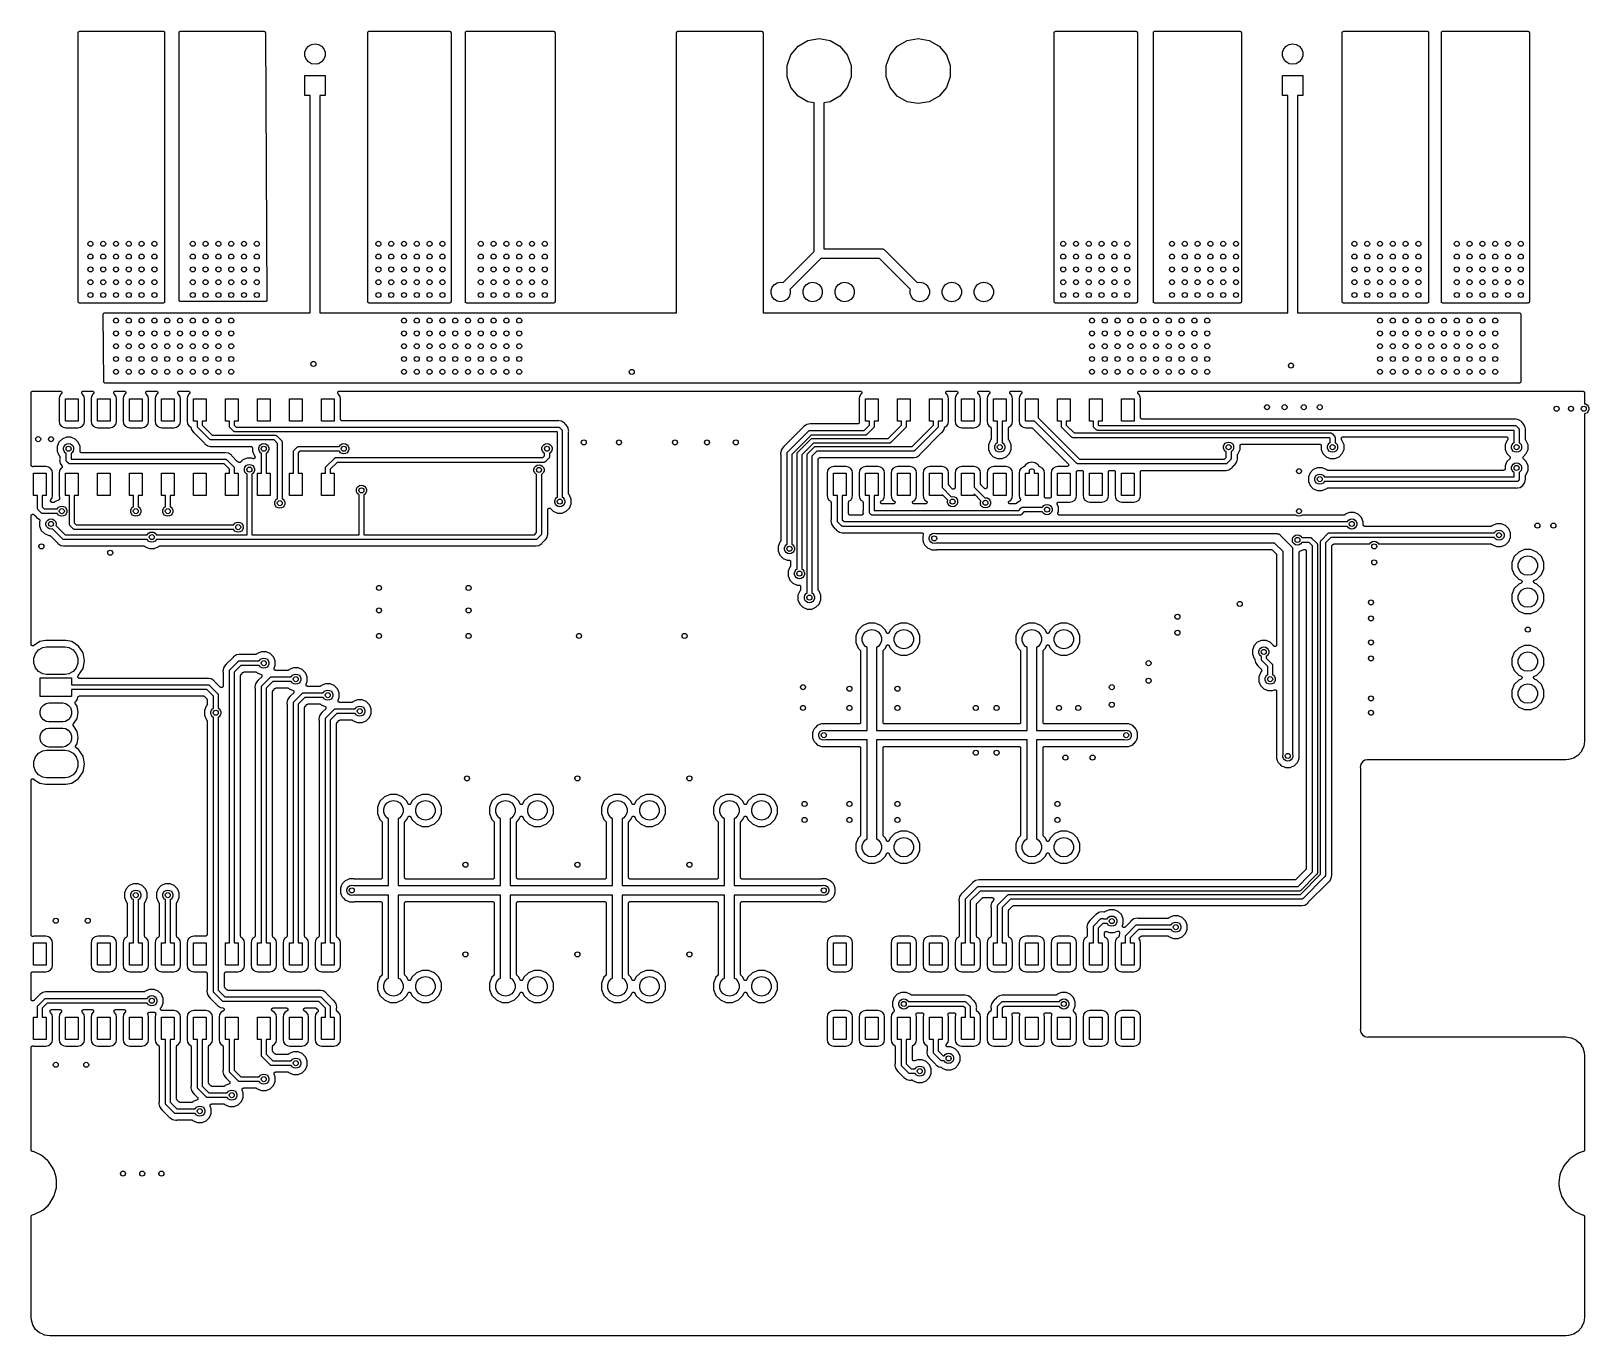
# Model space of a CAD drawing. Extents: x 40 to 164, y -163 to -60.
import ezdxf

# ---------------------------------------------------------------- set-up
doc = ezdxf.new("R2010")
doc.units = 0
doc.header["$MEASUREMENT"] = 0
doc.layers.add('BLACK', color=7, linetype='CONTINUOUS')

msp = doc.modelspace()

# ---------------------------------------------------------------- linework, layer by layer
at = {"layer": 'BLACK', "linetype": 'CONTINUOUS'}
for p, q in [((43.688, -59.817), (43.6899, -59.8061)), ((43.688, -81.153), (43.688, -59.817)), ((43.6899, -59.7949), (43.6937, -59.7845)), ((43.6899, -59.8061), (43.6899, -59.7949)), ((43.6937, -59.7845), (43.6957, -59.7736)), ((43.6957, -59.7736), (43.7012, -59.7639)), ((43.7012, -59.7639), (43.705, -59.7535)), ((43.705, -59.7535), (43.7122, -59.745)), ((43.7122, -59.745), (43.7177, -59.7354)), ((43.7177, -59.7354), (43.7262, -59.7282)), ((43.7262, -59.7282), (43.7334, -59.7197)), ((43.7334, -59.7197), (43.743, -59.7142)), ((43.743, -59.7142), (43.7515, -59.707)), ((43.7515, -59.707), (43.7619, -59.7032)), ((43.7619, -59.7032), (43.7716, -59.6977)), ((43.7716, -59.6977), (43.7825, -59.6957)), ((43.7825, -59.6957), (43.7929, -59.6919)), ((43.7929, -59.6919), (43.8041, -59.6919)), ((43.8041, -59.6919), (43.815, -59.69)), ((43.815, -59.69), (50.419, -59.69)), ((50.419, -59.69), (50.4299, -59.6919)), ((50.4299, -59.6919), (50.4411, -59.6919)), ((50.4411, -59.6919), (50.4515, -59.6957)), ((50.4515, -59.6957), (50.4624, -59.6977)), ((50.4624, -59.6977), (50.4721, -59.7032)), ((50.4721, -59.7032), (50.4825, -59.707)), ((50.4825, -59.707), (50.491, -59.7142)), ((50.491, -59.7142), (50.5006, -59.7197)), ((50.5006, -59.7197), (50.5078, -59.7282)), ((50.5078, -59.7282), (50.5163, -59.7354)), ((50.5163, -59.7354), (50.5218, -59.745)), ((50.5218, -59.745), (50.529, -59.7535)), ((50.529, -59.7535), (50.5328, -59.7639)), ((50.5328, -59.7639), (50.5383, -59.7736)), ((50.5383, -59.7736), (50.5403, -59.7845)), ((50.5403, -59.7845), (50.5441, -59.7949)), ((50.5441, -59.7949), (50.5441, -59.8061)), ((50.5441, -59.8061), (50.546, -59.817)), ((50.546, -59.817), (50.546, -81.153)), ((51.689, -59.817), (51.6909, -59.8061)), ((51.689, -81.026), (51.689, -59.817)), ((51.6909, -59.7949), (51.6947, -59.7845)), ((51.6909, -59.8061), (51.6909, -59.7949)), ((51.6947, -59.7845), (51.6967, -59.7736)), ((51.6967, -59.7736), (51.7022, -59.7639)), ((51.7022, -59.7639), (51.706, -59.7535)), ((51.706, -59.7535), (51.7132, -59.745)), ((51.7132, -59.745), (51.7187, -59.7354)), ((51.7187, -59.7354), (51.7272, -59.7282)), ((51.7272, -59.7282), (51.7344, -59.7197)), ((51.7344, -59.7197), (51.744, -59.7142)), ((51.744, -59.7142), (51.7525, -59.707)), ((51.7525, -59.707), (51.7629, -59.7032)), ((51.7629, -59.7032), (51.7726, -59.6977)), ((51.7726, -59.6977), (51.7835, -59.6957)), ((51.7835, -59.6957), (51.7939, -59.6919)), ((51.7939, -59.6919), (51.8051, -59.6919)), ((51.8051, -59.6919), (51.816, -59.69)), ((51.816, -59.69), (58.4207, -59.69)), ((58.4207, -59.69), (58.4313, -59.6919)), ((58.4313, -59.6919), (58.4421, -59.6918)), ((58.4421, -59.6918), (58.4529, -59.6957)), ((58.4529, -59.6957), (58.4642, -59.6977)), ((58.4642, -59.6977), (58.4735, -59.703)), ((58.4735, -59.703), (58.4836, -59.7066)), ((58.4836, -59.7066), (58.4924, -59.714)), ((58.4924, -59.714), (58.5024, -59.7197)), ((58.5024, -59.7197), (58.5093, -59.7279)), ((58.5093, -59.7279), (58.5176, -59.7348)), ((58.5176, -59.7348), (58.5234, -59.7447)), ((58.5234, -59.7447), (58.5307, -59.7535)), ((58.5307, -59.7535), (58.5344, -59.7636)), ((58.5344, -59.7636), (58.5398, -59.7729)), ((58.5398, -59.7729), (58.5419, -59.7842)), ((58.5419, -59.7842), (58.5458, -59.7949)), ((58.5458, -59.7949), (58.5458, -59.8057)), ((58.5458, -59.8057), (58.5477, -59.8162)), ((58.5477, -59.8162), (58.6732, -81.0252)), ((66.675, -59.817), (66.6769, -59.8061)), ((66.675, -81.153), (66.675, -59.817)), ((66.6769, -59.7949), (66.6807, -59.7845)), ((66.6769, -59.8061), (66.6769, -59.7949)), ((66.6807, -59.7845), (66.6827, -59.7736)), ((66.6827, -59.7736), (66.6882, -59.7639)), ((66.6882, -59.7639), (66.692, -59.7535)), ((66.692, -59.7535), (66.6992, -59.745)), ((66.6992, -59.745), (66.7047, -59.7354)), ((66.7047, -59.7354), (66.7132, -59.7282)), ((66.7132, -59.7282), (66.7204, -59.7197)), ((66.7204, -59.7197), (66.73, -59.7142)), ((66.73, -59.7142), (66.7385, -59.707)), ((66.7385, -59.707), (66.7489, -59.7032)), ((66.7489, -59.7032), (66.7586, -59.6977)), ((66.7586, -59.6977), (66.7695, -59.6957)), ((66.7695, -59.6957), (66.7799, -59.6919)), ((66.7799, -59.6919), (66.7911, -59.6919)), ((66.7911, -59.6919), (66.802, -59.69)), ((66.802, -59.69), (73.152, -59.69)), ((73.152, -59.69), (73.1629, -59.6919)), ((73.1629, -59.6919), (73.1741, -59.6919)), ((73.1741, -59.6919), (73.1845, -59.6957)), ((73.1845, -59.6957), (73.1954, -59.6977)), ((73.1954, -59.6977), (73.2051, -59.7032)), ((73.2051, -59.7032), (73.2155, -59.707)), ((73.2155, -59.707), (73.224, -59.7142)), ((73.224, -59.7142), (73.2336, -59.7197)), ((73.2336, -59.7197), (73.2408, -59.7282)), ((73.2408, -59.7282), (73.2493, -59.7354)), ((73.2493, -59.7354), (73.2548, -59.745)), ((73.2548, -59.745), (73.262, -59.7535)), ((73.262, -59.7535), (73.2658, -59.7639)), ((73.2658, -59.7639), (73.2713, -59.7736)), ((73.2713, -59.7736), (73.2733, -59.7845)), ((73.2733, -59.7845), (73.2771, -59.7949)), ((73.2771, -59.7949), (73.2771, -59.8061)), ((73.2771, -59.8061), (73.279, -59.817)), ((73.279, -59.817), (73.279, -81.153)), ((74.422, -59.817), (74.4239, -59.8061)), ((74.422, -81.153), (74.422, -59.817)), ((74.4239, -59.7949), (74.4277, -59.7845)), ((74.4239, -59.8061), (74.4239, -59.7949)), ((74.4277, -59.7845), (74.4297, -59.7736)), ((74.4297, -59.7736), (74.4352, -59.7639)), ((74.4352, -59.7639), (74.439, -59.7535)), ((74.439, -59.7535), (74.4462, -59.745)), ((74.4462, -59.745), (74.4517, -59.7354)), ((74.4517, -59.7354), (74.4602, -59.7282)), ((74.4602, -59.7282), (74.4674, -59.7197)), ((74.4674, -59.7197), (74.477, -59.7142)), ((74.477, -59.7142), (74.4855, -59.707)), ((74.4855, -59.707), (74.4959, -59.7032)), ((74.4959, -59.7032), (74.5056, -59.6977)), ((74.5056, -59.6977), (74.5165, -59.6957)), ((74.5165, -59.6957), (74.5269, -59.6919)), ((74.5269, -59.6919), (74.5381, -59.6919)), ((74.5381, -59.6919), (74.549, -59.69)), ((74.549, -59.69), (81.407, -59.69)), ((81.407, -59.69), (81.4179, -59.6919)), ((81.4179, -59.6919), (81.4291, -59.6919)), ((81.4291, -59.6919), (81.4395, -59.6957)), ((81.4395, -59.6957), (81.4504, -59.6977)), ((81.4504, -59.6977), (81.4601, -59.7032)), ((81.4601, -59.7032), (81.4705, -59.707)), ((81.4705, -59.707), (81.479, -59.7142)), ((81.479, -59.7142), (81.4886, -59.7197)), ((81.4886, -59.7197), (81.4958, -59.7282)), ((81.4958, -59.7282), (81.5043, -59.7354)), ((81.5043, -59.7354), (81.5098, -59.745)), ((81.5098, -59.745), (81.517, -59.7535)), ((81.517, -59.7535), (81.5208, -59.7639)), ((81.5208, -59.7639), (81.5263, -59.7736)), ((81.5263, -59.7736), (81.5283, -59.7845)), ((81.5283, -59.7845), (81.5321, -59.7949)), ((81.5321, -59.7949), (81.5321, -59.8061)), ((81.5321, -59.8061), (81.534, -59.817)), ((81.534, -59.817), (81.534, -81.153)), ((91.186, -59.817), (91.1879, -59.8061)), ((91.186, -82.0295), (91.186, -59.817)), ((91.1879, -59.7949), (91.1917, -59.7845)), ((91.1879, -59.8061), (91.1879, -59.7949)), ((91.1917, -59.7845), (91.1937, -59.7736)), ((91.1937, -59.7736), (91.1992, -59.7639)), ((91.1992, -59.7639), (91.203, -59.7535)), ((91.203, -59.7535), (91.2102, -59.745)), ((91.2102, -59.745), (91.2157, -59.7354)), ((91.2157, -59.7354), (91.2242, -59.7282)), ((91.2242, -59.7282), (91.2314, -59.7197)), ((91.2314, -59.7197), (91.241, -59.7142)), ((91.241, -59.7142), (91.2495, -59.707)), ((91.2495, -59.707), (91.2599, -59.7032)), ((91.2599, -59.7032), (91.2696, -59.6977)), ((91.2696, -59.6977), (91.2805, -59.6957)), ((91.2805, -59.6957), (91.2909, -59.6919)), ((91.2909, -59.6919), (91.3021, -59.6919)), ((91.3021, -59.6919), (91.313, -59.69)), ((91.313, -59.69), (97.917, -59.69)), ((97.917, -59.69), (97.9279, -59.6919)), ((97.9279, -59.6919), (97.9391, -59.6919)), ((97.9391, -59.6919), (97.9495, -59.6957)), ((97.9495, -59.6957), (97.9604, -59.6977)), ((97.9604, -59.6977), (97.9701, -59.7032)), ((97.9701, -59.7032), (97.9805, -59.707)), ((97.9805, -59.707), (97.989, -59.7142)), ((97.989, -59.7142), (97.9986, -59.7197)), ((97.9986, -59.7197), (98.0058, -59.7282)), ((98.0058, -59.7282), (98.0143, -59.7354)), ((98.0143, -59.7354), (98.0198, -59.745)), ((98.0198, -59.745), (98.027, -59.7535)), ((98.027, -59.7535), (98.0308, -59.7639)), ((98.0308, -59.7639), (98.0363, -59.7736)), ((98.0363, -59.7736), (98.0383, -59.7845)), ((98.0383, -59.7845), (98.0421, -59.7949)), ((98.0421, -59.7949), (98.0421, -59.8061)), ((98.0421, -59.8061), (98.044, -59.817)), ((98.044, -59.817), (98.044, -82.0295)), ((100.831, -60.8892), (101.607, -60.4414)), ((101.607, -60.4414), (102.489, -60.2858)), ((102.489, -60.2858), (103.371, -60.4414)), ((103.371, -60.4414), (104.147, -60.8892)), ((108.705, -60.8892), (109.481, -60.4414)), ((109.481, -60.4414), (110.363, -60.2858)), ((110.363, -60.2858), (111.245, -60.4414)), ((111.245, -60.4414), (112.021, -60.8892)), ((121.158, -59.817), (121.16, -59.8061)), ((121.158, -81.153), (121.158, -59.817)), ((121.16, -59.7949), (121.164, -59.7845)), ((121.16, -59.8061), (121.16, -59.7949)), ((121.164, -59.7845), (121.166, -59.7736)), ((121.166, -59.7736), (121.171, -59.7639)), ((121.171, -59.7639), (121.175, -59.7535)), ((121.175, -59.7535), (121.182, -59.745)), ((121.182, -59.745), (121.188, -59.7354)), ((121.188, -59.7354), (121.196, -59.7282)), ((121.196, -59.7282), (121.203, -59.7197)), ((121.203, -59.7197), (121.213, -59.7142)), ((121.213, -59.7142), (121.221, -59.707)), ((121.221, -59.707), (121.232, -59.7032)), ((121.232, -59.7032), (121.242, -59.6977)), ((121.242, -59.6977), (121.253, -59.6957)), ((121.253, -59.6957), (121.263, -59.6919)), ((121.263, -59.6919), (121.274, -59.6919)), ((121.274, -59.6919), (121.285, -59.69)), ((121.285, -59.69), (127.635, -59.69)), ((127.635, -59.69), (127.646, -59.6919)), ((127.646, -59.6919), (127.657, -59.6919)), ((127.657, -59.6919), (127.667, -59.6957)), ((127.667, -59.6957), (127.678, -59.6977)), ((127.678, -59.6977), (127.688, -59.7032)), ((127.688, -59.7032), (127.698, -59.707)), ((127.698, -59.707), (127.707, -59.7142)), ((127.707, -59.7142), (127.717, -59.7197)), ((127.717, -59.7197), (127.724, -59.7282)), ((127.724, -59.7282), (127.732, -59.7354)), ((127.732, -59.7354), (127.738, -59.745)), ((127.738, -59.745), (127.745, -59.7535)), ((127.745, -59.7535), (127.749, -59.7639)), ((127.749, -59.7639), (127.754, -59.7736)), ((127.754, -59.7736), (127.756, -59.7845)), ((127.756, -59.7845), (127.76, -59.7949)), ((127.76, -59.7949), (127.76, -59.8061)), ((127.76, -59.8061), (127.762, -59.817)), ((127.762, -59.817), (127.762, -81.153)), ((129.032, -59.817), (129.034, -59.8061)), ((129.032, -81.153), (129.032, -59.817)), ((129.034, -59.7949), (129.038, -59.7845)), ((129.034, -59.8061), (129.034, -59.7949)), ((129.038, -59.7845), (129.04, -59.7736)), ((129.04, -59.7736), (129.045, -59.7639)), ((129.045, -59.7639), (129.049, -59.7535)), ((129.049, -59.7535), (129.056, -59.745)), ((129.056, -59.745), (129.062, -59.7354)), ((129.062, -59.7354), (129.07, -59.7282)), ((129.07, -59.7282), (129.077, -59.7197)), ((129.077, -59.7197), (129.087, -59.7142)), ((129.087, -59.7142), (129.095, -59.707)), ((129.095, -59.707), (129.106, -59.7032)), ((129.106, -59.7032), (129.116, -59.6977)), ((129.116, -59.6977), (129.127, -59.6957)), ((129.127, -59.6957), (129.137, -59.6919)), ((129.137, -59.6919), (129.148, -59.6919)), ((129.148, -59.6919), (129.159, -59.69)), ((129.159, -59.69), (135.89, -59.69)), ((135.89, -59.69), (135.901, -59.6919)), ((135.901, -59.6919), (135.912, -59.6919)), ((135.912, -59.6919), (135.922, -59.6957)), ((135.922, -59.6957), (135.933, -59.6977)), ((135.933, -59.6977), (135.943, -59.7032)), ((135.943, -59.7032), (135.953, -59.707)), ((135.953, -59.707), (135.962, -59.7142)), ((135.962, -59.7142), (135.972, -59.7197)), ((135.972, -59.7197), (135.979, -59.7282)), ((135.979, -59.7282), (135.987, -59.7354)), ((135.987, -59.7354), (135.993, -59.745)), ((135.993, -59.745), (136, -59.7535)), ((136, -59.7535), (136.004, -59.7639)), ((136.004, -59.7639), (136.009, -59.7736)), ((136.009, -59.7736), (136.011, -59.7845)), ((136.011, -59.7845), (136.015, -59.7949)), ((136.015, -59.7949), (136.015, -59.8061)), ((136.015, -59.8061), (136.017, -59.817)), ((136.017, -59.817), (136.017, -81.153)), ((144.018, -59.817), (144.02, -59.8061)), ((144.018, -81.153), (144.018, -59.817)), ((144.02, -59.7949), (144.024, -59.7845)), ((144.02, -59.8061), (144.02, -59.7949)), ((144.024, -59.7845), (144.026, -59.7736)), ((144.026, -59.7736), (144.031, -59.7639)), ((144.031, -59.7639), (144.035, -59.7535)), ((144.035, -59.7535), (144.042, -59.745)), ((144.042, -59.745), (144.048, -59.7354)), ((144.048, -59.7354), (144.056, -59.7282)), ((144.056, -59.7282), (144.063, -59.7197)), ((144.063, -59.7197), (144.073, -59.7142)), ((144.073, -59.7142), (144.082, -59.707)), ((144.082, -59.707), (144.092, -59.7032)), ((144.092, -59.7032), (144.102, -59.6977)), ((144.102, -59.6977), (144.113, -59.6957)), ((144.113, -59.6957), (144.123, -59.6919)), ((144.123, -59.6919), (144.134, -59.6919)), ((144.134, -59.6919), (144.145, -59.69)), ((144.145, -59.69), (150.749, -59.69)), ((150.749, -59.69), (150.76, -59.6919)), ((150.76, -59.6919), (150.771, -59.6919)), ((150.771, -59.6919), (150.781, -59.6957)), ((150.781, -59.6957), (150.792, -59.6977)), ((150.792, -59.6977), (150.802, -59.7032)), ((150.802, -59.7032), (150.812, -59.707)), ((150.812, -59.707), (150.821, -59.7142)), ((150.821, -59.7142), (150.831, -59.7197)), ((150.831, -59.7197), (150.838, -59.7282)), ((150.838, -59.7282), (150.846, -59.7354)), ((150.846, -59.7354), (150.852, -59.745)), ((150.852, -59.745), (150.859, -59.7535)), ((150.859, -59.7535), (150.863, -59.7639)), ((150.863, -59.7639), (150.868, -59.7736)), ((150.868, -59.7736), (150.87, -59.7845)), ((150.87, -59.7845), (150.874, -59.7949)), ((150.874, -59.7949), (150.874, -59.8061)), ((150.874, -59.8061), (150.876, -59.817)), ((150.876, -59.817), (150.876, -81.153)), ((151.892, -59.817), (151.894, -59.8061)), ((151.892, -81.153), (151.892, -59.817)), ((151.894, -59.7949), (151.898, -59.7845)), ((151.894, -59.8061), (151.894, -59.7949)), ((151.898, -59.7845), (151.9, -59.7736)), ((151.9, -59.7736), (151.905, -59.7639)), ((151.905, -59.7639), (151.909, -59.7535)), ((151.909, -59.7535), (151.916, -59.745)), ((151.916, -59.745), (151.922, -59.7354)), ((151.922, -59.7354), (151.93, -59.7282)), ((151.93, -59.7282), (151.937, -59.7197)), ((151.937, -59.7197), (151.947, -59.7142)), ((151.947, -59.7142), (151.956, -59.707)), ((151.956, -59.707), (151.966, -59.7032)), ((151.966, -59.7032), (151.976, -59.6977)), ((151.976, -59.6977), (151.987, -59.6957)), ((151.987, -59.6957), (151.997, -59.6919)), ((151.997, -59.6919), (152.008, -59.6919)), ((152.008, -59.6919), (152.019, -59.69)), ((152.019, -59.69), (158.75, -59.69)), ((158.75, -59.69), (158.761, -59.6919)), ((158.761, -59.6919), (158.772, -59.6919)), ((158.772, -59.6919), (158.782, -59.6957)), ((158.782, -59.6957), (158.793, -59.6977)), ((158.793, -59.6977), (158.803, -59.7032)), ((158.803, -59.7032), (158.814, -59.707)), ((158.814, -59.707), (158.822, -59.7142)), ((158.822, -59.7142), (158.832, -59.7197)), ((158.832, -59.7197), (158.839, -59.7282)), ((158.839, -59.7282), (158.847, -59.7354)), ((158.847, -59.7354), (158.853, -59.745)), ((158.853, -59.745), (158.86, -59.7535)), ((158.86, -59.7535), (158.864, -59.7639)), ((158.864, -59.7639), (158.869, -59.7736)), ((158.869, -59.7736), (158.871, -59.7845)), ((158.871, -59.7845), (158.875, -59.7949)), ((158.875, -59.7949), (158.875, -59.8061)), ((158.875, -59.8061), (158.877, -59.817)), ((158.877, -59.817), (158.877, -81.153)), ((61.684, -61.3669), (61.7805, -61.1018)), ((61.684, -61.6491), (61.684, -61.3669)), ((61.7805, -61.9142), (61.684, -61.6491)), ((61.7805, -61.1018), (61.9618, -60.8857)), ((61.9618, -60.8857), (62.2062, -60.7446)), ((62.2062, -60.7446), (62.484, -60.6957)), ((62.484, -60.6957), (62.7618, -60.7446)), ((62.7618, -60.7446), (63.0062, -60.8857)), ((63.0062, -60.8857), (63.1875, -61.1018)), ((63.1875, -61.1018), (63.284, -61.3669)), ((63.284, -61.6491), (63.1875, -61.9142)), ((63.284, -61.3669), (63.284, -61.6491)), ((99.949, -62.4171), (100.255, -61.5754)), ((100.255, -61.5754), (100.831, -60.8892)), ((104.147, -60.8892), (104.723, -61.5754)), ((104.723, -61.5754), (105.029, -62.4171)), ((107.823, -62.4171), (108.129, -61.5754)), ((108.129, -61.5754), (108.705, -60.8892)), ((112.021, -60.8892), (112.597, -61.5754)), ((112.597, -61.5754), (112.903, -62.4171)), ((139.281, -61.3669), (139.377, -61.1018)), ((139.281, -61.6491), (139.281, -61.3669)), ((139.377, -61.9142), (139.281, -61.6491)), ((139.377, -61.1018), (139.559, -60.8857)), ((139.559, -60.8857), (139.803, -60.7446)), ((139.803, -60.7446), (140.081, -60.6957)), ((140.081, -60.6957), (140.359, -60.7446)), ((140.359, -60.7446), (140.603, -60.8857)), ((140.603, -60.8857), (140.785, -61.1018)), ((140.785, -61.1018), (140.881, -61.3669)), ((140.881, -61.6491), (140.785, -61.9142)), ((140.881, -61.3669), (140.881, -61.6491)), ((61.9618, -62.1303), (61.7805, -61.9142)), ((62.2062, -62.2714), (61.9618, -62.1303)), ((62.484, -62.3203), (62.2062, -62.2714)), ((62.7618, -62.2714), (62.484, -62.3203)), ((63.0062, -62.1303), (62.7618, -62.2714)), ((63.1875, -61.9142), (63.0062, -62.1303)), ((99.949, -63.3129), (99.949, -62.4171)), ((105.029, -62.4171), (105.029, -63.3129)), ((107.823, -63.3129), (107.823, -62.4171)), ((112.903, -62.4171), (112.903, -63.3129)), ((139.559, -62.1303), (139.377, -61.9142)), ((139.803, -62.2714), (139.559, -62.1303)), ((140.081, -62.3203), (139.803, -62.2714)), ((140.359, -62.2714), (140.081, -62.3203)), ((140.603, -62.1303), (140.359, -62.2714)), ((140.785, -61.9142), (140.603, -62.1303)), ((61.684, -64.808), (61.684, -63.208)), ((61.684, -63.208), (63.284, -63.208)), ((63.284, -63.208), (63.284, -64.808)), ((100.255, -64.1546), (99.949, -63.3129)), ((100.831, -64.8408), (100.255, -64.1546)), ((104.723, -64.1546), (104.147, -64.8408)), ((105.029, -63.3129), (104.723, -64.1546)), ((108.129, -64.1546), (107.823, -63.3129)), ((108.705, -64.8408), (108.129, -64.1546)), ((112.597, -64.1546), (112.021, -64.8408)), ((112.903, -63.3129), (112.597, -64.1546)), ((139.281, -64.808), (139.281, -63.208)), ((139.281, -63.208), (140.881, -63.208)), ((140.881, -63.208), (140.881, -64.808)), ((62.103, -64.808), (61.684, -64.808)), ((62.103, -65.5367), (62.103, -64.808)), ((63.284, -64.808), (62.865, -64.808)), ((62.865, -64.808), (62.865, -82.042)), ((101.607, -65.2886), (100.831, -64.8408)), ((102.108, -65.377), (101.607, -65.2886)), ((102.108, -77.1852), (102.108, -65.377)), ((103.371, -65.2886), (102.87, -65.377)), ((102.87, -65.377), (102.87, -76.962)), ((104.147, -64.8408), (103.371, -65.2886)), ((109.481, -65.2886), (108.705, -64.8408)), ((110.363, -65.4442), (109.481, -65.2886)), ((111.245, -65.2886), (110.363, -65.4442)), ((112.021, -64.8408), (111.245, -65.2886)), ((139.7, -64.808), (139.281, -64.808)), ((139.7, -65.5367), (139.7, -64.808)), ((140.881, -64.808), (140.462, -64.808)), ((140.462, -64.808), (140.462, -82.042)), ((62.103, -82.042), (62.103, -65.5367)), ((62.103, -65.5367), (62.103, -65.5367)), ((139.7, -82.042), (139.7, -65.5367)), ((139.7, -65.5367), (139.7, -65.5367)), ((99.6407, -79.6525), (102.108, -77.1852)), ((102.647, -77.724), (100.179, -80.1915)), ((107.284, -77.724), (102.647, -77.724)), ((102.87, -76.962), (107.425, -76.962)), ((109.752, -80.1915), (107.284, -77.724)), ((107.425, -76.962), (107.476, -76.9576)), ((107.476, -76.9576), (107.525, -76.9707)), ((107.525, -76.9707), (107.574, -76.9795)), ((107.574, -76.9795), (107.589, -76.988)), ((107.589, -76.988), (107.605, -76.9924)), ((107.605, -76.9924), (107.647, -77.0214)), ((107.647, -77.0214), (107.691, -77.0466)), ((107.691, -77.0466), (107.723, -77.0854)), ((107.723, -77.0854), (110.29, -79.6525)), ((98.679, -80.2566), (98.7709, -80.0041)), ((98.679, -80.5254), (98.679, -80.2566)), ((98.7709, -80.0041), (98.9436, -79.7983)), ((98.9436, -79.7983), (99.1764, -79.6639)), ((99.1764, -79.6639), (99.441, -79.6172)), ((99.441, -79.6172), (99.6407, -79.6525)), ((100.179, -80.1915), (100.203, -80.2566)), ((100.203, -80.2566), (100.203, -80.5254)), ((101.219, -80.2566), (101.311, -80.0041)), ((101.219, -80.5254), (101.219, -80.2566)), ((101.311, -80.0041), (101.484, -79.7983)), ((101.484, -79.7983), (101.716, -79.6639)), ((101.716, -79.6639), (101.981, -79.6172)), ((101.981, -79.6172), (102.246, -79.6639)), ((102.246, -79.6639), (102.478, -79.7983)), ((102.478, -79.7983), (102.651, -80.0041)), ((102.651, -80.0041), (102.743, -80.2566)), ((102.743, -80.2566), (102.743, -80.5254)), ((103.759, -80.2566), (103.851, -80.0041)), ((103.759, -80.5254), (103.759, -80.2566)), ((103.851, -80.0041), (104.024, -79.7983)), ((104.024, -79.7983), (104.256, -79.6639)), ((104.256, -79.6639), (104.521, -79.6172)), ((104.521, -79.6172), (104.786, -79.6639)), ((104.786, -79.6639), (105.018, -79.7983)), ((105.018, -79.7983), (105.191, -80.0041)), ((105.191, -80.0041), (105.283, -80.2566)), ((105.283, -80.2566), (105.283, -80.5254)), ((109.728, -80.2566), (109.752, -80.1915)), ((109.728, -80.5254), (109.728, -80.2566)), ((110.29, -79.6525), (110.49, -79.6172)), ((110.49, -79.6172), (110.755, -79.6639)), ((110.755, -79.6639), (110.987, -79.7983)), ((110.987, -79.7983), (111.16, -80.0041)), ((111.16, -80.0041), (111.252, -80.2566)), ((111.252, -80.2566), (111.252, -80.5254)), ((112.268, -80.2566), (112.36, -80.0041)), ((112.268, -80.5254), (112.268, -80.2566)), ((112.36, -80.0041), (112.533, -79.7983)), ((112.533, -79.7983), (112.765, -79.6639)), ((112.765, -79.6639), (113.03, -79.6172)), ((113.03, -79.6172), (113.295, -79.6639)), ((113.295, -79.6639), (113.527, -79.7983)), ((113.527, -79.7983), (113.7, -80.0041)), ((113.7, -80.0041), (113.792, -80.2566)), ((113.792, -80.2566), (113.792, -80.5254)), ((114.808, -80.2566), (114.9, -80.0041)), ((114.808, -80.5254), (114.808, -80.2566)), ((114.9, -80.0041), (115.073, -79.7983)), ((115.073, -79.7983), (115.305, -79.6639)), ((115.305, -79.6639), (115.57, -79.6172)), ((115.57, -79.6172), (115.835, -79.6639)), ((115.835, -79.6639), (116.067, -79.7983)), ((116.067, -79.7983), (116.24, -80.0041)), ((116.24, -80.0041), (116.332, -80.2566)), ((116.332, -80.2566), (116.332, -80.5254)), ((43.6899, -81.1639), (43.688, -81.153)), ((43.6899, -81.1751), (43.6899, -81.1639)), ((43.6937, -81.1855), (43.6899, -81.1751)), ((43.6957, -81.1964), (43.6937, -81.1855)), ((43.7012, -81.2061), (43.6957, -81.1964)), ((43.705, -81.2165), (43.7012, -81.2061)), ((43.7122, -81.225), (43.705, -81.2165)), ((43.7177, -81.2346), (43.7122, -81.225)), ((43.7262, -81.2418), (43.7177, -81.2346)), ((43.7334, -81.2503), (43.7262, -81.2418)), ((43.743, -81.2558), (43.7334, -81.2503)), ((43.7515, -81.263), (43.743, -81.2558)), ((43.7619, -81.2668), (43.7515, -81.263)), ((43.7716, -81.2723), (43.7619, -81.2668)), ((43.7825, -81.2743), (43.7716, -81.2723)), ((43.7929, -81.2781), (43.7825, -81.2743)), ((43.8041, -81.2781), (43.7929, -81.2781)), ((43.815, -81.28), (43.8041, -81.2781)), ((50.419, -81.28), (43.815, -81.28)), ((50.4299, -81.2781), (50.419, -81.28)), ((50.4411, -81.2781), (50.4299, -81.2781)), ((50.4515, -81.2743), (50.4411, -81.2781)), ((50.4624, -81.2723), (50.4515, -81.2743)), ((50.4721, -81.2668), (50.4624, -81.2723)), ((50.4825, -81.263), (50.4721, -81.2668)), ((50.491, -81.2558), (50.4825, -81.263)), ((50.5006, -81.2503), (50.491, -81.2558)), ((50.5078, -81.2418), (50.5006, -81.2503)), ((50.5163, -81.2346), (50.5078, -81.2418)), ((50.5218, -81.225), (50.5163, -81.2346)), ((50.529, -81.2165), (50.5218, -81.225)), ((50.5328, -81.2061), (50.529, -81.2165)), ((50.5383, -81.1964), (50.5328, -81.2061)), ((50.5403, -81.1855), (50.5383, -81.1964)), ((50.5441, -81.1751), (50.5403, -81.1855)), ((50.546, -81.153), (50.5441, -81.1639)), ((50.5441, -81.1639), (50.5441, -81.1751)), ((51.6909, -81.0369), (51.689, -81.026)), ((51.6909, -81.0481), (51.6909, -81.0369)), ((51.6947, -81.0585), (51.6909, -81.0481)), ((51.6967, -81.0694), (51.6947, -81.0585)), ((51.7022, -81.0791), (51.6967, -81.0694)), ((51.706, -81.0895), (51.7022, -81.0791)), ((51.7132, -81.098), (51.706, -81.0895)), ((51.7187, -81.1076), (51.7132, -81.098)), ((51.7272, -81.1148), (51.7187, -81.1076)), ((51.7344, -81.1233), (51.7272, -81.1148)), ((51.744, -81.1288), (51.7344, -81.1233)), ((51.7525, -81.136), (51.744, -81.1288)), ((51.7629, -81.1398), (51.7525, -81.136)), ((51.7726, -81.1453), (51.7629, -81.1398)), ((51.7835, -81.1473), (51.7726, -81.1453)), ((51.7939, -81.1511), (51.7835, -81.1473)), ((51.8051, -81.1511), (51.7939, -81.1511)), ((51.816, -81.153), (51.8051, -81.1511)), ((58.5462, -81.153), (51.816, -81.153)), ((58.5576, -81.151), (58.5462, -81.153)), ((58.569, -81.1509), (58.5576, -81.151)), ((58.5791, -81.1472), (58.569, -81.1509)), ((58.5897, -81.1453), (58.5791, -81.1472)), ((58.5996, -81.1396), (58.5897, -81.1453)), ((58.6104, -81.1356), (58.5996, -81.1396)), ((58.6186, -81.1287), (58.6104, -81.1356)), ((58.6279, -81.1233), (58.6186, -81.1287)), ((58.6353, -81.1145), (58.6279, -81.1233)), ((58.644, -81.1071), (58.6353, -81.1145)), ((58.6493, -81.0977), (58.644, -81.1071)), ((58.6562, -81.0895), (58.6493, -81.0977)), ((58.6602, -81.0787), (58.6562, -81.0895)), ((58.6658, -81.0687), (58.6602, -81.0787)), ((58.6676, -81.0581), (58.6658, -81.0687)), ((58.6713, -81.0481), (58.6676, -81.0581)), ((58.6732, -81.0252), (58.6713, -81.0366)), ((58.6713, -81.0366), (58.6713, -81.0481)), ((66.6769, -81.1639), (66.675, -81.153)), ((66.6769, -81.1751), (66.6769, -81.1639)), ((66.6807, -81.1855), (66.6769, -81.1751)), ((66.6827, -81.1964), (66.6807, -81.1855)), ((66.6882, -81.2061), (66.6827, -81.1964)), ((66.692, -81.2165), (66.6882, -81.2061)), ((66.6992, -81.225), (66.692, -81.2165)), ((66.7047, -81.2346), (66.6992, -81.225)), ((66.7132, -81.2418), (66.7047, -81.2346)), ((66.7204, -81.2503), (66.7132, -81.2418)), ((66.73, -81.2558), (66.7204, -81.2503)), ((66.7385, -81.263), (66.73, -81.2558)), ((66.7489, -81.2668), (66.7385, -81.263)), ((66.7586, -81.2723), (66.7489, -81.2668)), ((66.7695, -81.2743), (66.7586, -81.2723)), ((66.7799, -81.2781), (66.7695, -81.2743)), ((66.7911, -81.2781), (66.7799, -81.2781)), ((66.802, -81.28), (66.7911, -81.2781)), ((73.152, -81.28), (66.802, -81.28)), ((73.1629, -81.2781), (73.152, -81.28)), ((73.1741, -81.2781), (73.1629, -81.2781)), ((73.1845, -81.2743), (73.1741, -81.2781)), ((73.1954, -81.2723), (73.1845, -81.2743)), ((73.2051, -81.2668), (73.1954, -81.2723)), ((73.2155, -81.263), (73.2051, -81.2668)), ((73.224, -81.2558), (73.2155, -81.263)), ((73.2336, -81.2503), (73.224, -81.2558)), ((73.2408, -81.2418), (73.2336, -81.2503)), ((73.2493, -81.2346), (73.2408, -81.2418)), ((73.2548, -81.225), (73.2493, -81.2346)), ((73.262, -81.2165), (73.2548, -81.225)), ((73.2658, -81.2061), (73.262, -81.2165)), ((73.2713, -81.1964), (73.2658, -81.2061)), ((73.2733, -81.1855), (73.2713, -81.1964)), ((73.2771, -81.1751), (73.2733, -81.1855)), ((73.279, -81.153), (73.2771, -81.1639)), ((73.2771, -81.1639), (73.2771, -81.1751)), ((74.4239, -81.1639), (74.422, -81.153)), ((74.4239, -81.1751), (74.4239, -81.1639)), ((74.4277, -81.1855), (74.4239, -81.1751)), ((74.4297, -81.1964), (74.4277, -81.1855)), ((74.4352, -81.2061), (74.4297, -81.1964)), ((74.439, -81.2165), (74.4352, -81.2061)), ((74.4462, -81.225), (74.439, -81.2165)), ((74.4517, -81.2346), (74.4462, -81.225)), ((74.4602, -81.2418), (74.4517, -81.2346)), ((74.4674, -81.2503), (74.4602, -81.2418)), ((74.477, -81.2558), (74.4674, -81.2503)), ((74.4855, -81.263), (74.477, -81.2558)), ((74.4959, -81.2668), (74.4855, -81.263)), ((74.5056, -81.2723), (74.4959, -81.2668)), ((74.5165, -81.2743), (74.5056, -81.2723)), ((74.5269, -81.2781), (74.5165, -81.2743)), ((74.5381, -81.2781), (74.5269, -81.2781)), ((74.549, -81.28), (74.5381, -81.2781)), ((81.407, -81.28), (74.549, -81.28)), ((81.4179, -81.2781), (81.407, -81.28)), ((81.4291, -81.2781), (81.4179, -81.2781)), ((81.4395, -81.2743), (81.4291, -81.2781)), ((81.4504, -81.2723), (81.4395, -81.2743)), ((81.4601, -81.2668), (81.4504, -81.2723)), ((81.4705, -81.263), (81.4601, -81.2668)), ((81.479, -81.2558), (81.4705, -81.263)), ((81.4886, -81.2503), (81.479, -81.2558)), ((81.4958, -81.2418), (81.4886, -81.2503)), ((81.5043, -81.2346), (81.4958, -81.2418)), ((81.5098, -81.225), (81.5043, -81.2346)), ((81.517, -81.2165), (81.5098, -81.225)), ((81.5208, -81.2061), (81.517, -81.2165)), ((81.5263, -81.1964), (81.5208, -81.2061)), ((81.5283, -81.1855), (81.5263, -81.1964)), ((81.5321, -81.1751), (81.5283, -81.1855)), ((81.534, -81.153), (81.5321, -81.1639)), ((81.5321, -81.1639), (81.5321, -81.1751)), ((98.7709, -80.7779), (98.679, -80.5254)), ((98.9436, -80.9837), (98.7709, -80.7779)), ((99.1764, -81.1181), (98.9436, -80.9837)), ((99.441, -81.1648), (99.1764, -81.1181)), ((99.7056, -81.1181), (99.441, -81.1648)), ((99.9384, -80.9837), (99.7056, -81.1181)), ((100.111, -80.7779), (99.9384, -80.9837)), ((100.203, -80.5254), (100.111, -80.7779)), ((101.311, -80.7779), (101.219, -80.5254)), ((101.484, -80.9837), (101.311, -80.7779)), ((101.716, -81.1181), (101.484, -80.9837)), ((101.981, -81.1648), (101.716, -81.1181)), ((102.246, -81.1181), (101.981, -81.1648)), ((102.478, -80.9837), (102.246, -81.1181)), ((102.651, -80.7779), (102.478, -80.9837)), ((102.743, -80.5254), (102.651, -80.7779)), ((103.851, -80.7779), (103.759, -80.5254)), ((104.024, -80.9837), (103.851, -80.7779)), ((104.256, -81.1181), (104.024, -80.9837)), ((104.521, -81.1648), (104.256, -81.1181)), ((104.786, -81.1181), (104.521, -81.1648)), ((105.018, -80.9837), (104.786, -81.1181)), ((105.191, -80.7779), (105.018, -80.9837)), ((105.283, -80.5254), (105.191, -80.7779)), ((109.82, -80.7779), (109.728, -80.5254)), ((109.993, -80.9837), (109.82, -80.7779)), ((110.225, -81.1181), (109.993, -80.9837)), ((110.49, -81.1648), (110.225, -81.1181)), ((110.755, -81.1181), (110.49, -81.1648)), ((110.987, -80.9837), (110.755, -81.1181)), ((111.16, -80.7779), (110.987, -80.9837)), ((111.252, -80.5254), (111.16, -80.7779)), ((112.36, -80.7779), (112.268, -80.5254)), ((112.533, -80.9837), (112.36, -80.7779)), ((112.765, -81.1181), (112.533, -80.9837)), ((113.03, -81.1648), (112.765, -81.1181)), ((113.295, -81.1181), (113.03, -81.1648)), ((113.527, -80.9837), (113.295, -81.1181)), ((113.7, -80.7779), (113.527, -80.9837)), ((113.792, -80.5254), (113.7, -80.7779)), ((114.9, -80.7779), (114.808, -80.5254)), ((115.073, -80.9837), (114.9, -80.7779)), ((115.305, -81.1181), (115.073, -80.9837)), ((115.57, -81.1648), (115.305, -81.1181)), ((115.835, -81.1181), (115.57, -81.1648)), ((116.067, -80.9837), (115.835, -81.1181)), ((116.24, -80.7779), (116.067, -80.9837)), ((116.332, -80.5254), (116.24, -80.7779)), ((121.16, -81.1639), (121.158, -81.153)), ((121.16, -81.1751), (121.16, -81.1639)), ((121.164, -81.1855), (121.16, -81.1751)), ((121.166, -81.1964), (121.164, -81.1855)), ((121.171, -81.2061), (121.166, -81.1964)), ((121.175, -81.2165), (121.171, -81.2061)), ((121.182, -81.225), (121.175, -81.2165)), ((121.188, -81.2346), (121.182, -81.225)), ((121.196, -81.2418), (121.188, -81.2346)), ((121.203, -81.2503), (121.196, -81.2418)), ((121.213, -81.2558), (121.203, -81.2503)), ((121.221, -81.263), (121.213, -81.2558)), ((121.232, -81.2668), (121.221, -81.263)), ((121.242, -81.2723), (121.232, -81.2668)), ((121.253, -81.2743), (121.242, -81.2723)), ((121.263, -81.2781), (121.253, -81.2743)), ((121.274, -81.2781), (121.263, -81.2781)), ((121.285, -81.28), (121.274, -81.2781)), ((127.635, -81.28), (121.285, -81.28)), ((127.646, -81.2781), (127.635, -81.28)), ((127.657, -81.2781), (127.646, -81.2781)), ((127.667, -81.2743), (127.657, -81.2781)), ((127.678, -81.2723), (127.667, -81.2743)), ((127.688, -81.2668), (127.678, -81.2723)), ((127.698, -81.263), (127.688, -81.2668)), ((127.707, -81.2558), (127.698, -81.263)), ((127.717, -81.2503), (127.707, -81.2558)), ((127.724, -81.2418), (127.717, -81.2503)), ((127.732, -81.2346), (127.724, -81.2418)), ((127.738, -81.225), (127.732, -81.2346)), ((127.745, -81.2165), (127.738, -81.225)), ((127.749, -81.2061), (127.745, -81.2165)), ((127.754, -81.1964), (127.749, -81.2061)), ((127.756, -81.1855), (127.754, -81.1964)), ((127.76, -81.1751), (127.756, -81.1855)), ((127.762, -81.153), (127.76, -81.1639)), ((127.76, -81.1639), (127.76, -81.1751)), ((129.034, -81.1639), (129.032, -81.153)), ((129.034, -81.1751), (129.034, -81.1639)), ((129.038, -81.1855), (129.034, -81.1751)), ((129.04, -81.1964), (129.038, -81.1855)), ((129.045, -81.2061), (129.04, -81.1964)), ((129.049, -81.2165), (129.045, -81.2061)), ((129.056, -81.225), (129.049, -81.2165)), ((129.062, -81.2346), (129.056, -81.225)), ((129.07, -81.2418), (129.062, -81.2346)), ((129.077, -81.2503), (129.07, -81.2418)), ((129.087, -81.2558), (129.077, -81.2503)), ((129.095, -81.263), (129.087, -81.2558)), ((129.106, -81.2668), (129.095, -81.263)), ((129.116, -81.2723), (129.106, -81.2668)), ((129.127, -81.2743), (129.116, -81.2723)), ((129.137, -81.2781), (129.127, -81.2743)), ((129.148, -81.2781), (129.137, -81.2781)), ((129.159, -81.28), (129.148, -81.2781)), ((135.89, -81.28), (129.159, -81.28)), ((135.901, -81.2781), (135.89, -81.28)), ((135.912, -81.2781), (135.901, -81.2781)), ((135.922, -81.2743), (135.912, -81.2781)), ((135.933, -81.2723), (135.922, -81.2743)), ((135.943, -81.2668), (135.933, -81.2723)), ((135.953, -81.263), (135.943, -81.2668)), ((135.962, -81.2558), (135.953, -81.263)), ((135.972, -81.2503), (135.962, -81.2558)), ((135.979, -81.2418), (135.972, -81.2503)), ((135.987, -81.2346), (135.979, -81.2418)), ((135.993, -81.225), (135.987, -81.2346)), ((136, -81.2165), (135.993, -81.225)), ((136.004, -81.2061), (136, -81.2165)), ((136.009, -81.1964), (136.004, -81.2061)), ((136.011, -81.1855), (136.009, -81.1964)), ((136.015, -81.1751), (136.011, -81.1855)), ((136.017, -81.153), (136.015, -81.1639)), ((136.015, -81.1639), (136.015, -81.1751)), ((144.02, -81.1639), (144.018, -81.153)), ((144.02, -81.1751), (144.02, -81.1639)), ((144.024, -81.1855), (144.02, -81.1751)), ((144.026, -81.1964), (144.024, -81.1855)), ((144.031, -81.2061), (144.026, -81.1964)), ((144.035, -81.2165), (144.031, -81.2061)), ((144.042, -81.225), (144.035, -81.2165)), ((144.048, -81.2346), (144.042, -81.225)), ((144.056, -81.2418), (144.048, -81.2346)), ((144.063, -81.2503), (144.056, -81.2418)), ((144.073, -81.2558), (144.063, -81.2503)), ((144.082, -81.263), (144.073, -81.2558)), ((144.092, -81.2668), (144.082, -81.263)), ((144.102, -81.2723), (144.092, -81.2668)), ((144.113, -81.2743), (144.102, -81.2723)), ((144.123, -81.2781), (144.113, -81.2743)), ((144.134, -81.2781), (144.123, -81.2781)), ((144.145, -81.28), (144.134, -81.2781)), ((150.749, -81.28), (144.145, -81.28)), ((150.76, -81.2781), (150.749, -81.28)), ((150.771, -81.2781), (150.76, -81.2781)), ((150.781, -81.2743), (150.771, -81.2781)), ((150.792, -81.2723), (150.781, -81.2743)), ((150.802, -81.2668), (150.792, -81.2723)), ((150.812, -81.263), (150.802, -81.2668)), ((150.821, -81.2558), (150.812, -81.263)), ((150.831, -81.2503), (150.821, -81.2558)), ((150.838, -81.2418), (150.831, -81.2503)), ((150.846, -81.2346), (150.838, -81.2418)), ((150.852, -81.225), (150.846, -81.2346)), ((150.859, -81.2165), (150.852, -81.225)), ((150.863, -81.2061), (150.859, -81.2165)), ((150.868, -81.1964), (150.863, -81.2061)), ((150.87, -81.1855), (150.868, -81.1964)), ((150.874, -81.1751), (150.87, -81.1855)), ((150.876, -81.153), (150.874, -81.1639)), ((150.874, -81.1639), (150.874, -81.1751)), ((151.894, -81.1639), (151.892, -81.153)), ((151.894, -81.1751), (151.894, -81.1639)), ((151.898, -81.1855), (151.894, -81.1751)), ((151.9, -81.1964), (151.898, -81.1855)), ((151.905, -81.2061), (151.9, -81.1964)), ((151.909, -81.2165), (151.905, -81.2061)), ((151.916, -81.225), (151.909, -81.2165)), ((151.922, -81.2346), (151.916, -81.225)), ((151.93, -81.2418), (151.922, -81.2346)), ((151.937, -81.2503), (151.93, -81.2418)), ((151.947, -81.2558), (151.937, -81.2503)), ((151.956, -81.263), (151.947, -81.2558)), ((151.966, -81.2668), (151.956, -81.263)), ((151.976, -81.2723), (151.966, -81.2668)), ((151.987, -81.2743), (151.976, -81.2723)), ((151.997, -81.2781), (151.987, -81.2743)), ((152.008, -81.2781), (151.997, -81.2781)), ((152.019, -81.28), (152.008, -81.2781)), ((158.75, -81.28), (152.019, -81.28)), ((158.761, -81.2781), (158.75, -81.28)), ((158.772, -81.2781), (158.761, -81.2781)), ((158.782, -81.2743), (158.772, -81.2781)), ((158.793, -81.2723), (158.782, -81.2743)), ((158.803, -81.2668), (158.793, -81.2723)), ((158.814, -81.263), (158.803, -81.2668)), ((158.822, -81.2558), (158.814, -81.263)), ((158.832, -81.2503), (158.822, -81.2558)), ((158.839, -81.2418), (158.832, -81.2503)), ((158.847, -81.2346), (158.839, -81.2418)), ((158.853, -81.225), (158.847, -81.2346)), ((158.86, -81.2165), (158.853, -81.225)), ((158.864, -81.2061), (158.86, -81.2165)), ((158.869, -81.1964), (158.864, -81.2061)), ((158.871, -81.1855), (158.869, -81.1964)), ((158.875, -81.1751), (158.871, -81.1855)), ((158.877, -81.153), (158.875, -81.1639)), ((158.875, -81.1639), (158.875, -81.1751)), ((45.6732, -82.1702), (45.6751, -82.1586)), ((45.7216, -87.5042), (45.6732, -82.1702)), ((45.6751, -82.1469), (45.6787, -82.137)), ((45.6751, -82.1586), (45.6751, -82.1469)), ((45.6787, -82.137), (45.6804, -82.1266)), ((45.6804, -82.1266), (45.6862, -82.1165)), ((45.6862, -82.1165), (45.6902, -82.1055)), ((45.6902, -82.1055), (45.6969, -82.0974)), ((45.6969, -82.0974), (45.7021, -82.0883)), ((45.7021, -82.0883), (45.711, -82.0807)), ((45.711, -82.0807), (45.7185, -82.0717)), ((45.7185, -82.0717), (45.7277, -82.0664)), ((45.7277, -82.0664), (45.7357, -82.0596)), ((45.7357, -82.0596), (45.7466, -82.0555)), ((45.7466, -82.0555), (45.7567, -82.0497)), ((45.7567, -82.0497), (45.7671, -82.0478)), ((45.7671, -82.0478), (45.777, -82.0441)), ((45.777, -82.0441), (45.7887, -82.044)), ((45.7887, -82.044), (45.8002, -82.042)), ((45.8002, -82.042), (62.103, -82.042)), ((62.865, -82.042), (91.1735, -82.042)), ((91.1735, -82.042), (91.1839, -82.0399)), ((91.1839, -82.0399), (91.186, -82.0295)), ((98.044, -82.0295), (98.0461, -82.0399)), ((98.0461, -82.0399), (98.0565, -82.042)), ((98.0565, -82.042), (139.7, -82.042)), ((140.462, -82.042), (158.067, -82.042)), ((158.067, -82.042), (158.078, -82.0439)), ((158.078, -82.0439), (158.089, -82.0439)), ((158.089, -82.0439), (158.099, -82.0477)), ((158.099, -82.0477), (158.11, -82.0497)), ((158.11, -82.0497), (158.12, -82.0552)), ((158.12, -82.0552), (158.13, -82.059)), ((158.13, -82.059), (158.139, -82.0662)), ((158.139, -82.0662), (158.149, -82.0717)), ((158.149, -82.0717), (158.156, -82.0802)), ((158.156, -82.0802), (158.164, -82.0874)), ((158.164, -82.0874), (158.17, -82.097)), ((158.17, -82.097), (158.177, -82.1055)), ((158.177, -82.1055), (158.181, -82.1159)), ((158.181, -82.1159), (158.186, -82.1256)), ((158.186, -82.1256), (158.188, -82.1365)), ((158.188, -82.1365), (158.192, -82.1469)), ((158.192, -82.1469), (158.192, -82.1581)), ((158.192, -82.1581), (158.194, -82.169)), ((158.194, -82.169), (158.194, -87.503)), ((45.7235, -87.5145), (45.7216, -87.5042)), ((45.7235, -87.5251), (45.7235, -87.5145)), ((45.7275, -87.536), (45.7235, -87.5251)), ((45.7296, -87.5475), (45.7275, -87.536)), ((45.735, -87.5566), (45.7296, -87.5475)), ((45.7386, -87.5665), (45.735, -87.5566)), ((45.7461, -87.5754), (45.7386, -87.5665)), ((45.752, -87.5855), (45.7461, -87.5754)), ((45.7602, -87.5922), (45.752, -87.5855)), ((45.7669, -87.6003), (45.7602, -87.5922)), ((45.777, -87.6061), (45.7669, -87.6003)), ((45.7861, -87.6136), (45.777, -87.6061)), ((45.796, -87.6171), (45.7861, -87.6136)), ((45.8051, -87.6223), (45.796, -87.6171)), ((45.8166, -87.6244), (45.8051, -87.6223)), ((45.8276, -87.6283), (45.8166, -87.6244)), ((45.8382, -87.6282), (45.8276, -87.6283)), ((45.8486, -87.63), (45.8382, -87.6282)), ((158.067, -87.63), (45.8486, -87.63)), ((158.078, -87.6281), (158.067, -87.63)), ((158.089, -87.6281), (158.078, -87.6281)), ((158.099, -87.6243), (158.089, -87.6281)), ((158.11, -87.6223), (158.099, -87.6243)), ((158.12, -87.6168), (158.11, -87.6223)), ((158.13, -87.613), (158.12, -87.6168)), ((158.139, -87.6058), (158.13, -87.613)), ((158.149, -87.6003), (158.139, -87.6058)), ((158.156, -87.5918), (158.149, -87.6003)), ((158.164, -87.5846), (158.156, -87.5918)), ((158.17, -87.575), (158.164, -87.5846)), ((158.177, -87.5665), (158.17, -87.575)), ((158.181, -87.5561), (158.177, -87.5665)), ((158.186, -87.5464), (158.181, -87.5561)), ((158.188, -87.5355), (158.186, -87.5464)), ((158.192, -87.5251), (158.188, -87.5355)), ((158.194, -87.503), (158.192, -87.5139)), ((158.192, -87.5139), (158.192, -87.5251)), ((39.953, -88.392), (39.9549, -88.3811)), ((39.953, -94.1328), (39.953, -88.392)), ((39.9549, -88.3699), (39.9587, -88.3595)), ((39.9549, -88.3811), (39.9549, -88.3699)), ((39.9587, -88.3595), (39.9607, -88.3486)), ((39.9607, -88.3486), (39.9662, -88.3389)), ((39.9662, -88.3389), (39.97, -88.3285)), ((39.97, -88.3285), (39.9772, -88.32)), ((39.9772, -88.32), (39.9827, -88.3104)), ((39.9827, -88.3104), (39.9912, -88.3032)), ((39.9912, -88.3032), (39.9984, -88.2947)), ((39.9984, -88.2947), (40.008, -88.2892)), ((40.008, -88.2892), (40.0165, -88.282)), ((40.0165, -88.282), (40.0269, -88.2782)), ((40.0269, -88.2782), (40.0366, -88.2727)), ((40.0366, -88.2727), (40.0475, -88.2707)), ((40.0475, -88.2707), (40.0579, -88.2669)), ((40.0579, -88.2669), (40.0691, -88.2669)), ((40.0691, -88.2669), (40.08, -88.265)), ((40.08, -88.265), (42.264, -88.265)), ((42.2062, -88.6764), (42.1643, -88.8871)), ((42.1643, -88.8871), (42.1643, -90.6401)), ((42.3185, -88.5084), (42.2062, -88.6764)), ((42.264, -88.265), (42.2709, -88.2662)), ((42.2709, -88.2662), (42.2778, -88.2658)), ((42.2778, -88.2658), (42.2924, -88.27)), ((42.2924, -88.27), (42.3074, -88.2727)), ((42.3074, -88.2727), (42.3135, -88.2761)), ((42.3135, -88.2761), (42.3202, -88.2781)), ((42.3346, -88.4976), (42.3185, -88.5084)), ((42.3202, -88.2781), (42.3324, -88.2871)), ((42.3324, -88.2871), (42.3456, -88.2947)), ((42.3396, -88.4928), (42.3346, -88.4976)), ((42.3456, -88.4893), (42.3396, -88.4928)), ((42.3456, -88.2947), (42.3501, -88.3001)), ((42.3554, -88.4776), (42.3456, -88.4893)), ((42.3501, -88.3001), (42.3557, -88.3042)), ((42.3664, -88.4671), (42.3554, -88.4776)), ((42.3557, -88.3042), (42.3642, -88.3168)), ((42.3642, -88.3168), (42.374, -88.3285)), ((42.3695, -88.4608), (42.3664, -88.4671)), ((42.374, -88.4555), (42.3695, -88.4608)), ((42.374, -88.3285), (42.3764, -88.3351)), ((42.3792, -88.4412), (42.374, -88.4555)), ((42.3764, -88.3351), (42.3802, -88.3408)), ((42.3859, -88.4275), (42.3792, -88.4412)), ((42.3802, -88.3408), (42.3839, -88.3556)), ((42.3839, -88.3556), (42.3891, -88.3699)), ((42.3867, -88.4206), (42.3859, -88.4275)), ((42.3891, -88.4141), (42.3867, -88.4206)), ((42.3891, -88.3699), (42.3891, -88.3769)), ((42.3891, -88.3769), (42.3907, -88.3837)), ((42.3907, -88.3837), (42.3891, -88.3988)), ((42.3891, -88.3988), (42.3891, -88.4141)), ((42.6847, -90.6526), (42.6847, -88.8746)), ((42.6847, -88.8746), (43.6753, -88.8746)), ((43.6753, -88.8746), (43.6753, -90.6526)), ((43.9693, -88.3837), (43.9709, -88.3769)), ((43.9709, -88.3988), (43.9693, -88.3837)), ((43.9709, -88.3699), (43.9761, -88.3556)), ((43.9709, -88.3769), (43.9709, -88.3699)), ((43.9709, -88.4141), (43.9709, -88.3988)), ((43.9733, -88.4206), (43.9709, -88.4141)), ((43.9741, -88.4275), (43.9733, -88.4206)), ((43.9808, -88.4412), (43.9741, -88.4275)), ((43.9761, -88.3556), (43.9798, -88.3408)), ((43.9798, -88.3408), (43.9836, -88.335)), ((43.986, -88.4555), (43.9808, -88.4412)), ((43.9836, -88.335), (43.986, -88.3285)), ((43.986, -88.3285), (43.9958, -88.3168)), ((43.9905, -88.4608), (43.986, -88.4555)), ((43.9936, -88.4671), (43.9905, -88.4608)), ((44.0046, -88.4776), (43.9936, -88.4671)), ((43.9958, -88.3168), (44.0043, -88.3042)), ((44.0043, -88.3042), (44.0099, -88.3001)), ((44.0144, -88.4893), (44.0046, -88.4776)), ((44.0099, -88.3001), (44.0144, -88.2947)), ((44.0144, -88.2947), (44.0276, -88.2871)), ((44.0204, -88.4928), (44.0144, -88.4893)), ((44.0254, -88.4976), (44.0204, -88.4928)), ((44.0415, -88.5084), (44.0254, -88.4976)), ((44.0276, -88.2871), (44.0398, -88.2781)), ((44.0398, -88.2781), (44.0465, -88.2761)), ((44.1538, -88.6764), (44.0415, -88.5084)), ((44.0465, -88.2761), (44.0526, -88.2727)), ((44.0526, -88.2727), (44.0676, -88.27)), ((44.0676, -88.27), (44.0822, -88.2658)), ((44.0822, -88.2658), (44.0891, -88.2662)), ((44.0891, -88.2662), (44.096, -88.265)), ((44.096, -88.265), (44.804, -88.265)), ((44.1957, -88.8871), (44.1538, -88.6764)), ((44.1957, -90.6401), (44.1957, -88.8871)), ((44.7462, -88.6764), (44.7043, -88.8871)), ((44.7043, -88.8871), (44.7043, -90.6401)), ((44.8585, -88.5084), (44.7462, -88.6764)), ((44.804, -88.265), (44.8109, -88.2662)), ((44.8109, -88.2662), (44.8178, -88.2658)), ((44.8178, -88.2658), (44.8324, -88.27)), ((44.8324, -88.27), (44.8474, -88.2727)), ((44.8474, -88.2727), (44.8535, -88.2761)), ((44.8535, -88.2761), (44.8602, -88.2781)), ((44.8746, -88.4976), (44.8585, -88.5084)), ((44.8602, -88.2781), (44.8724, -88.2871)), ((44.8724, -88.2871), (44.8856, -88.2947)), ((44.8796, -88.4928), (44.8746, -88.4976)), ((44.8856, -88.4893), (44.8796, -88.4928)), ((44.8856, -88.2947), (44.8901, -88.3001)), ((44.8954, -88.4776), (44.8856, -88.4893)), ((44.8901, -88.3001), (44.8957, -88.3042)), ((44.9064, -88.4671), (44.8954, -88.4776)), ((44.8957, -88.3042), (44.9042, -88.3168)), ((44.9042, -88.3168), (44.914, -88.3285)), ((44.9095, -88.4608), (44.9064, -88.4671)), ((44.914, -88.4555), (44.9095, -88.4608)), ((44.914, -88.3285), (44.9164, -88.3351)), ((44.9192, -88.4412), (44.914, -88.4555)), ((44.9164, -88.3351), (44.9202, -88.3408)), ((44.9259, -88.4275), (44.9192, -88.4412)), ((44.9202, -88.3408), (44.9239, -88.3556)), ((44.9239, -88.3556), (44.9291, -88.3699)), ((44.9267, -88.4206), (44.9259, -88.4275)), ((44.9291, -88.4141), (44.9267, -88.4206)), ((44.9291, -88.3699), (44.9291, -88.3769)), ((44.9291, -88.3769), (44.9307, -88.3837)), ((44.9307, -88.3837), (44.9291, -88.3988)), ((44.9291, -88.3988), (44.9291, -88.4141)), ((45.2247, -90.6526), (45.2247, -88.8746)), ((45.2247, -88.8746), (46.2153, -88.8746)), ((46.2153, -88.8746), (46.2153, -90.6526)), ((46.5093, -88.3837), (46.5109, -88.3769)), ((46.5109, -88.3988), (46.5093, -88.3837)), ((46.5109, -88.3699), (46.5161, -88.3556)), ((46.5109, -88.3769), (46.5109, -88.3699)), ((46.5109, -88.4141), (46.5109, -88.3988)), ((46.5133, -88.4206), (46.5109, -88.4141)), ((46.5141, -88.4275), (46.5133, -88.4206)), ((46.5208, -88.4412), (46.5141, -88.4275)), ((46.5161, -88.3556), (46.5198, -88.3408)), ((46.5198, -88.3408), (46.5236, -88.335)), ((46.526, -88.4555), (46.5208, -88.4412)), ((46.5236, -88.335), (46.526, -88.3285)), ((46.526, -88.3285), (46.5358, -88.3168)), ((46.5305, -88.4608), (46.526, -88.4555)), ((46.5336, -88.4671), (46.5305, -88.4608)), ((46.5446, -88.4776), (46.5336, -88.4671)), ((46.5358, -88.3168), (46.5443, -88.3042)), ((46.5443, -88.3042), (46.5499, -88.3001)), ((46.5544, -88.4893), (46.5446, -88.4776)), ((46.5499, -88.3001), (46.5544, -88.2947)), ((46.5544, -88.2947), (46.5676, -88.2871)), ((46.5604, -88.4928), (46.5544, -88.4893)), ((46.5654, -88.4976), (46.5604, -88.4928)), ((46.5815, -88.5084), (46.5654, -88.4976)), ((46.5676, -88.2871), (46.5798, -88.2781)), ((46.5798, -88.2781), (46.5865, -88.2761)), ((46.6938, -88.6764), (46.5815, -88.5084)), ((46.5865, -88.2761), (46.5926, -88.2727)), ((46.5926, -88.2727), (46.6076, -88.27)), ((46.6076, -88.27), (46.6222, -88.2658)), ((46.6222, -88.2658), (46.6291, -88.2662)), ((46.6291, -88.2662), (46.636, -88.265)), ((46.636, -88.265), (47.344, -88.265)), ((46.7357, -88.8871), (46.6938, -88.6764)), ((46.7357, -90.6401), (46.7357, -88.8871)), ((47.2862, -88.6764), (47.2443, -88.8871)), ((47.2443, -88.8871), (47.2443, -90.6401)), ((47.3985, -88.5084), (47.2862, -88.6764)), ((47.344, -88.265), (47.3509, -88.2662)), ((47.3509, -88.2662), (47.3578, -88.2658)), ((47.3578, -88.2658), (47.3724, -88.27)), ((47.3724, -88.27), (47.3874, -88.2727)), ((47.3874, -88.2727), (47.3935, -88.2761)), ((47.3935, -88.2761), (47.4002, -88.2781)), ((47.4146, -88.4976), (47.3985, -88.5084)), ((47.4002, -88.2781), (47.4124, -88.2871)), ((47.4124, -88.2871), (47.4256, -88.2947)), ((47.4196, -88.4928), (47.4146, -88.4976)), ((47.4256, -88.4893), (47.4196, -88.4928)), ((47.4256, -88.2947), (47.4301, -88.3001)), ((47.4354, -88.4776), (47.4256, -88.4893)), ((47.4301, -88.3001), (47.4357, -88.3042)), ((47.4464, -88.4671), (47.4354, -88.4776)), ((47.4357, -88.3042), (47.4442, -88.3168)), ((47.4442, -88.3168), (47.454, -88.3285)), ((47.4495, -88.4608), (47.4464, -88.4671)), ((47.454, -88.4555), (47.4495, -88.4608)), ((47.454, -88.3285), (47.4564, -88.3351)), ((47.4592, -88.4412), (47.454, -88.4555)), ((47.4564, -88.3351), (47.4602, -88.3408)), ((47.4659, -88.4275), (47.4592, -88.4412)), ((47.4602, -88.3408), (47.4639, -88.3556)), ((47.4639, -88.3556), (47.4691, -88.3699)), ((47.4667, -88.4206), (47.4659, -88.4275)), ((47.4691, -88.4141), (47.4667, -88.4206)), ((47.4691, -88.3699), (47.4691, -88.3769)), ((47.4691, -88.3769), (47.4707, -88.3837)), ((47.4707, -88.3837), (47.4691, -88.3988)), ((47.4691, -88.3988), (47.4691, -88.4141)), ((47.7647, -90.6526), (47.7647, -88.8746)), ((47.7647, -88.8746), (48.7553, -88.8746)), ((48.7553, -88.8746), (48.7553, -90.6526)), ((49.0493, -88.3837), (49.0509, -88.3769)), ((49.0509, -88.3988), (49.0493, -88.3837)), ((49.0509, -88.3699), (49.0561, -88.3556)), ((49.0509, -88.3769), (49.0509, -88.3699)), ((49.0509, -88.4141), (49.0509, -88.3988)), ((49.0533, -88.4206), (49.0509, -88.4141)), ((49.0541, -88.4275), (49.0533, -88.4206)), ((49.0608, -88.4412), (49.0541, -88.4275)), ((49.0561, -88.3556), (49.0598, -88.3408)), ((49.0598, -88.3408), (49.0636, -88.335)), ((49.066, -88.4555), (49.0608, -88.4412)), ((49.0636, -88.335), (49.066, -88.3285)), ((49.066, -88.3285), (49.0758, -88.3168)), ((49.0705, -88.4608), (49.066, -88.4555)), ((49.0736, -88.4671), (49.0705, -88.4608)), ((49.0846, -88.4776), (49.0736, -88.4671)), ((49.0758, -88.3168), (49.0843, -88.3042)), ((49.0843, -88.3042), (49.0899, -88.3001)), ((49.0944, -88.4893), (49.0846, -88.4776)), ((49.0899, -88.3001), (49.0944, -88.2947)), ((49.0944, -88.2947), (49.1076, -88.2871)), ((49.1004, -88.4928), (49.0944, -88.4893)), ((49.1054, -88.4976), (49.1004, -88.4928)), ((49.1215, -88.5084), (49.1054, -88.4976)), ((49.1076, -88.2871), (49.1198, -88.2781)), ((49.1198, -88.2781), (49.1265, -88.2761)), ((49.2338, -88.6764), (49.1215, -88.5084)), ((49.1265, -88.2761), (49.1326, -88.2727)), ((49.1326, -88.2727), (49.1476, -88.27)), ((49.1476, -88.27), (49.1622, -88.2658)), ((49.1622, -88.2658), (49.1691, -88.2662)), ((49.1691, -88.2662), (49.176, -88.265)), ((49.176, -88.265), (49.884, -88.265)), ((49.2757, -88.8871), (49.2338, -88.6764)), ((49.2757, -90.6401), (49.2757, -88.8871)), ((49.8262, -88.6764), (49.7843, -88.8871)), ((49.7843, -88.8871), (49.7843, -90.6401)), ((49.9385, -88.5084), (49.8262, -88.6764)), ((49.884, -88.265), (49.8909, -88.2662)), ((49.8909, -88.2662), (49.8978, -88.2658)), ((49.8978, -88.2658), (49.9124, -88.27)), ((49.9124, -88.27), (49.9274, -88.2727)), ((49.9274, -88.2727), (49.9335, -88.2761)), ((49.9335, -88.2761), (49.9402, -88.2781)), ((49.9546, -88.4976), (49.9385, -88.5084)), ((49.9402, -88.2781), (49.9524, -88.2871)), ((49.9524, -88.2871), (49.9656, -88.2947)), ((49.9596, -88.4928), (49.9546, -88.4976)), ((49.9656, -88.4893), (49.9596, -88.4928)), ((49.9656, -88.2947), (49.9701, -88.3001)), ((49.9754, -88.4776), (49.9656, -88.4893)), ((49.9701, -88.3001), (49.9757, -88.3042)), ((49.9864, -88.4671), (49.9754, -88.4776)), ((49.9757, -88.3042), (49.9842, -88.3168)), ((49.9842, -88.3168), (49.994, -88.3285)), ((49.9895, -88.4608), (49.9864, -88.4671)), ((49.994, -88.4555), (49.9895, -88.4608)), ((49.994, -88.3285), (49.9964, -88.3351)), ((49.9992, -88.4412), (49.994, -88.4555)), ((49.9964, -88.3351), (50.0002, -88.3408)), ((50.0059, -88.4275), (49.9992, -88.4412)), ((50.0002, -88.3408), (50.0039, -88.3556)), ((50.0039, -88.3556), (50.0091, -88.3699)), ((50.0067, -88.4206), (50.0059, -88.4275)), ((50.0091, -88.4141), (50.0067, -88.4206)), ((50.0091, -88.3699), (50.0091, -88.3769)), ((50.0091, -88.3769), (50.0107, -88.3837)), ((50.0107, -88.3837), (50.0091, -88.3988)), ((50.0091, -88.3988), (50.0091, -88.4141)), ((50.3047, -90.6526), (50.3047, -88.8746)), ((50.3047, -88.8746), (51.2953, -88.8746)), ((51.2953, -88.8746), (51.2953, -90.6526)), ((51.5893, -88.3837), (51.5909, -88.3769)), ((51.5909, -88.3988), (51.5893, -88.3837)), ((51.5909, -88.3699), (51.5961, -88.3556)), ((51.5909, -88.3769), (51.5909, -88.3699)), ((51.5909, -88.4141), (51.5909, -88.3988)), ((51.5933, -88.4206), (51.5909, -88.4141)), ((51.5941, -88.4275), (51.5933, -88.4206)), ((51.6008, -88.4412), (51.5941, -88.4275)), ((51.5961, -88.3556), (51.5998, -88.3408)), ((51.5998, -88.3408), (51.6036, -88.335)), ((51.606, -88.4555), (51.6008, -88.4412)), ((51.6036, -88.335), (51.606, -88.3285)), ((51.606, -88.3285), (51.6158, -88.3168)), ((51.6105, -88.4608), (51.606, -88.4555)), ((51.6136, -88.4671), (51.6105, -88.4608)), ((51.6246, -88.4776), (51.6136, -88.4671)), ((51.6158, -88.3168), (51.6243, -88.3042)), ((51.6243, -88.3042), (51.6299, -88.3001)), ((51.6344, -88.4893), (51.6246, -88.4776)), ((51.6299, -88.3001), (51.6344, -88.2947)), ((51.6344, -88.2947), (51.6476, -88.2871)), ((51.6404, -88.4928), (51.6344, -88.4893)), ((51.6454, -88.4976), (51.6404, -88.4928)), ((51.6615, -88.5084), (51.6454, -88.4976)), ((51.6476, -88.2871), (51.6598, -88.2781)), ((51.6598, -88.2781), (51.6665, -88.2761)), ((51.7738, -88.6764), (51.6615, -88.5084)), ((51.6665, -88.2761), (51.6726, -88.2727)), ((51.6726, -88.2727), (51.6876, -88.27)), ((51.6876, -88.27), (51.7022, -88.2658)), ((51.7022, -88.2658), (51.7091, -88.2662)), ((51.7091, -88.2662), (51.716, -88.265)), ((51.716, -88.265), (52.424, -88.265)), ((51.8157, -88.8871), (51.7738, -88.6764)), ((51.8157, -90.6401), (51.8157, -88.8871)), ((52.3662, -88.6764), (52.3243, -88.8871)), ((52.3243, -88.8871), (52.3243, -90.6401)), ((52.4785, -88.5084), (52.3662, -88.6764)), ((52.424, -88.265), (52.4309, -88.2662)), ((52.4309, -88.2662), (52.4378, -88.2658)), ((52.4378, -88.2658), (52.4524, -88.27)), ((52.4524, -88.27), (52.4674, -88.2727)), ((52.4674, -88.2727), (52.4735, -88.2761)), ((52.4735, -88.2761), (52.4802, -88.2781)), ((52.4946, -88.4976), (52.4785, -88.5084)), ((52.4802, -88.2781), (52.4924, -88.2871)), ((52.4924, -88.2871), (52.5056, -88.2947)), ((52.4996, -88.4928), (52.4946, -88.4976)), ((52.5056, -88.4893), (52.4996, -88.4928)), ((52.5056, -88.2947), (52.5101, -88.3001)), ((52.5154, -88.4776), (52.5056, -88.4893)), ((52.5101, -88.3001), (52.5157, -88.3042)), ((52.5264, -88.4671), (52.5154, -88.4776)), ((52.5157, -88.3042), (52.5242, -88.3168)), ((52.5242, -88.3168), (52.534, -88.3285)), ((52.5295, -88.4608), (52.5264, -88.4671)), ((52.534, -88.4555), (52.5295, -88.4608)), ((52.534, -88.3285), (52.5364, -88.3351)), ((52.5392, -88.4412), (52.534, -88.4555)), ((52.5364, -88.3351), (52.5402, -88.3408)), ((52.5459, -88.4275), (52.5392, -88.4412)), ((52.5402, -88.3408), (52.5439, -88.3556)), ((52.5439, -88.3556), (52.5491, -88.3699)), ((52.5467, -88.4206), (52.5459, -88.4275)), ((52.5491, -88.4141), (52.5467, -88.4206)), ((52.5491, -88.3699), (52.5491, -88.3769)), ((52.5491, -88.3769), (52.5507, -88.3837)), ((52.5507, -88.3837), (52.5491, -88.3988)), ((52.5491, -88.3988), (52.5491, -88.4141)), ((52.8447, -90.6526), (52.8447, -88.8746)), ((52.8447, -88.8746), (53.8353, -88.8746)), ((53.8353, -88.8746), (53.8353, -90.6526)), ((55.3847, -90.6526), (55.3847, -88.8746)), ((55.3847, -88.8746), (56.3753, -88.8746)), ((56.3753, -88.8746), (56.3753, -90.6526)), ((57.9247, -90.6526), (57.9247, -88.8746)), ((57.9247, -88.8746), (58.9153, -88.8746)), ((58.9153, -88.8746), (58.9153, -90.6526)), ((60.4647, -90.6526), (60.4647, -88.8746)), ((60.4647, -88.8746), (61.4553, -88.8746)), ((61.4553, -88.8746), (61.4553, -90.6526)), ((63.0047, -90.6526), (63.0047, -88.8746)), ((63.0047, -88.8746), (63.9953, -88.8746)), ((63.9953, -88.8746), (63.9953, -90.6526)), ((64.2893, -88.3837), (64.2909, -88.3769)), ((64.2909, -88.3988), (64.2893, -88.3837)), ((64.2909, -88.3699), (64.2961, -88.3556)), ((64.2909, -88.3769), (64.2909, -88.3699)), ((64.2909, -88.4141), (64.2909, -88.3988)), ((64.2933, -88.4206), (64.2909, -88.4141)), ((64.2941, -88.4275), (64.2933, -88.4206)), ((64.3008, -88.4412), (64.2941, -88.4275)), ((64.2961, -88.3556), (64.2998, -88.3408)), ((64.2998, -88.3408), (64.3036, -88.335)), ((64.306, -88.4555), (64.3008, -88.4412)), ((64.3036, -88.335), (64.306, -88.3285)), ((64.306, -88.3285), (64.3158, -88.3168)), ((64.3105, -88.4608), (64.306, -88.4555)), ((64.3136, -88.4671), (64.3105, -88.4608)), ((64.3246, -88.4776), (64.3136, -88.4671)), ((64.3158, -88.3168), (64.3243, -88.3042)), ((64.3243, -88.3042), (64.3299, -88.3001)), ((64.3344, -88.4893), (64.3246, -88.4776)), ((64.3299, -88.3001), (64.3344, -88.2947)), ((64.3344, -88.2947), (64.3476, -88.2871)), ((64.3404, -88.4928), (64.3344, -88.4893)), ((64.3454, -88.4976), (64.3404, -88.4928)), ((64.3615, -88.5084), (64.3454, -88.4976)), ((64.3476, -88.2871), (64.3598, -88.2781)), ((64.3598, -88.2781), (64.3665, -88.2761)), ((64.4738, -88.6764), (64.3615, -88.5084)), ((64.3665, -88.2761), (64.3726, -88.2727)), ((64.3726, -88.2727), (64.3876, -88.27)), ((64.3876, -88.27), (64.4022, -88.2658)), ((64.4022, -88.2658), (64.4091, -88.2662)), ((64.4091, -88.2662), (64.416, -88.265)), ((64.416, -88.265), (105.764, -88.265)), ((64.5157, -88.8871), (64.4738, -88.6764)), ((64.5157, -90.4875), (64.5157, -88.8871)), ((105.706, -88.6764), (105.664, -88.8871)), ((105.664, -88.8871), (105.664, -90.6401)), ((105.818, -88.5084), (105.706, -88.6764)), ((105.764, -88.265), (105.771, -88.2662)), ((105.771, -88.2662), (105.778, -88.2658)), ((105.778, -88.2658), (105.792, -88.27)), ((105.792, -88.27), (105.807, -88.2727)), ((105.807, -88.2727), (105.813, -88.2761)), ((105.813, -88.2761), (105.82, -88.2781)), ((105.835, -88.4976), (105.818, -88.5084)), ((105.82, -88.2781), (105.832, -88.2871)), ((105.832, -88.2871), (105.846, -88.2947)), ((105.84, -88.4928), (105.835, -88.4976)), ((105.846, -88.4893), (105.84, -88.4928)), ((105.846, -88.2947), (105.85, -88.3001)), ((105.855, -88.4776), (105.846, -88.4893)), ((105.85, -88.3001), (105.856, -88.3042)), ((105.866, -88.4671), (105.855, -88.4776)), ((105.856, -88.3042), (105.864, -88.3168)), ((105.864, -88.3168), (105.874, -88.3285)), ((105.869, -88.4608), (105.866, -88.4671)), ((105.874, -88.4555), (105.869, -88.4608)), ((105.874, -88.3285), (105.876, -88.3351)), ((105.879, -88.4412), (105.874, -88.4555)), ((105.876, -88.3351), (105.88, -88.3408)), ((105.886, -88.4275), (105.879, -88.4412)), ((105.88, -88.3408), (105.884, -88.3556)), ((105.884, -88.3556), (105.889, -88.3699)), ((105.887, -88.4206), (105.886, -88.4275)), ((105.889, -88.4141), (105.887, -88.4206)), ((105.889, -88.3699), (105.889, -88.3769)), ((105.889, -88.3769), (105.891, -88.3837)), ((105.891, -88.3837), (105.889, -88.3988)), ((105.889, -88.3988), (105.889, -88.4141)), ((106.185, -90.6526), (106.185, -88.8746)), ((106.185, -88.8746), (107.175, -88.8746)), ((107.175, -88.8746), (107.175, -90.6526)), ((108.725, -90.6526), (108.725, -88.8746)), ((108.725, -88.8746), (109.715, -88.8746)), ((109.715, -88.8746), (109.715, -90.6526)), ((111.265, -90.6526), (111.265, -88.8746)), ((111.265, -88.8746), (112.255, -88.8746)), ((112.255, -88.8746), (112.255, -90.6526)), ((112.549, -88.3837), (112.551, -88.3769)), ((112.551, -88.3988), (112.549, -88.3837)), ((112.551, -88.3699), (112.556, -88.3556)), ((112.551, -88.3769), (112.551, -88.3699)), ((112.551, -88.4141), (112.551, -88.3988)), ((112.553, -88.4206), (112.551, -88.4141)), ((112.554, -88.4275), (112.553, -88.4206)), ((112.561, -88.4412), (112.554, -88.4275)), ((112.556, -88.3556), (112.56, -88.3408)), ((112.56, -88.3408), (112.564, -88.335)), ((112.566, -88.4555), (112.561, -88.4412)), ((112.564, -88.335), (112.566, -88.3285)), ((112.566, -88.3285), (112.576, -88.3168)), ((112.571, -88.4608), (112.566, -88.4555)), ((112.574, -88.4671), (112.571, -88.4608)), ((112.585, -88.4776), (112.574, -88.4671)), ((112.576, -88.3168), (112.584, -88.3042)), ((112.584, -88.3042), (112.59, -88.3001)), ((112.594, -88.4893), (112.585, -88.4776)), ((112.59, -88.3001), (112.594, -88.2947)), ((112.594, -88.2947), (112.608, -88.2871)), ((112.6, -88.4928), (112.594, -88.4893)), ((112.605, -88.4976), (112.6, -88.4928)), ((112.622, -88.5084), (112.605, -88.4976)), ((112.608, -88.2871), (112.62, -88.2781)), ((112.62, -88.2781), (112.627, -88.2761)), ((112.734, -88.6764), (112.622, -88.5084)), ((112.627, -88.2761), (112.633, -88.2727)), ((112.633, -88.2727), (112.648, -88.27)), ((112.648, -88.27), (112.662, -88.2658)), ((112.662, -88.2658), (112.669, -88.2662)), ((112.669, -88.2662), (112.676, -88.265)), ((112.676, -88.265), (113.384, -88.265)), ((112.776, -88.8871), (112.734, -88.6764)), ((112.776, -90.6401), (112.776, -88.8871)), ((113.326, -88.6764), (113.284, -88.8871)), ((113.284, -88.8871), (113.284, -90.6401)), ((113.438, -88.5084), (113.326, -88.6764)), ((113.384, -88.265), (113.391, -88.2662)), ((113.391, -88.2662), (113.398, -88.2658)), ((113.398, -88.2658), (113.412, -88.27)), ((113.412, -88.27), (113.427, -88.2727)), ((113.427, -88.2727), (113.433, -88.2761)), ((113.433, -88.2761), (113.44, -88.2781)), ((113.455, -88.4976), (113.438, -88.5084)), ((113.44, -88.2781), (113.452, -88.2871)), ((113.452, -88.2871), (113.466, -88.2947)), ((113.46, -88.4928), (113.455, -88.4976)), ((113.466, -88.4893), (113.46, -88.4928)), ((113.466, -88.2947), (113.47, -88.3001)), ((113.475, -88.4776), (113.466, -88.4893)), ((113.47, -88.3001), (113.476, -88.3042)), ((113.486, -88.4671), (113.475, -88.4776)), ((113.476, -88.3042), (113.484, -88.3168)), ((113.484, -88.3168), (113.494, -88.3285)), ((113.489, -88.4608), (113.486, -88.4671)), ((113.494, -88.4555), (113.489, -88.4608)), ((113.494, -88.3285), (113.496, -88.3351)), ((113.499, -88.4412), (113.494, -88.4555)), ((113.496, -88.3351), (113.5, -88.3408)), ((113.506, -88.4275), (113.499, -88.4412)), ((113.5, -88.3408), (113.504, -88.3556)), ((113.504, -88.3556), (113.509, -88.3699)), ((113.507, -88.4206), (113.506, -88.4275)), ((113.509, -88.4141), (113.507, -88.4206)), ((113.509, -88.3699), (113.509, -88.3769)), ((113.509, -88.3769), (113.511, -88.3837)), ((113.511, -88.3837), (113.509, -88.3988)), ((113.509, -88.3988), (113.509, -88.4141)), ((113.805, -90.6526), (113.805, -88.8746)), ((113.805, -88.8746), (114.795, -88.8746)), ((114.795, -88.8746), (114.795, -90.6526)), ((115.089, -88.3837), (115.091, -88.3769)), ((115.091, -88.3988), (115.089, -88.3837)), ((115.091, -88.3699), (115.096, -88.3556)), ((115.091, -88.3769), (115.091, -88.3699)), ((115.091, -88.4141), (115.091, -88.3988)), ((115.093, -88.4206), (115.091, -88.4141)), ((115.094, -88.4275), (115.093, -88.4206)), ((115.101, -88.4412), (115.094, -88.4275)), ((115.096, -88.3556), (115.1, -88.3408)), ((115.1, -88.3408), (115.104, -88.335)), ((115.106, -88.4555), (115.101, -88.4412)), ((115.104, -88.335), (115.106, -88.3285)), ((115.106, -88.3285), (115.116, -88.3168)), ((115.111, -88.4608), (115.106, -88.4555)), ((115.114, -88.4671), (115.111, -88.4608)), ((115.125, -88.4776), (115.114, -88.4671)), ((115.116, -88.3168), (115.124, -88.3042)), ((115.124, -88.3042), (115.13, -88.3001)), ((115.134, -88.4893), (115.125, -88.4776)), ((115.13, -88.3001), (115.134, -88.2947)), ((115.134, -88.2947), (115.148, -88.2871)), ((115.14, -88.4928), (115.134, -88.4893)), ((115.145, -88.4976), (115.14, -88.4928)), ((115.162, -88.5084), (115.145, -88.4976)), ((115.148, -88.2871), (115.16, -88.2781)), ((115.16, -88.2781), (115.167, -88.2761)), ((115.274, -88.6764), (115.162, -88.5084)), ((115.167, -88.2761), (115.173, -88.2727)), ((115.173, -88.2727), (115.188, -88.27)), ((115.188, -88.27), (115.202, -88.2658)), ((115.202, -88.2658), (115.209, -88.2662)), ((115.209, -88.2662), (115.216, -88.265)), ((115.216, -88.265), (115.924, -88.265)), ((115.316, -88.8871), (115.274, -88.6764)), ((115.316, -90.6401), (115.316, -88.8871)), ((115.866, -88.6764), (115.824, -88.8871)), ((115.824, -88.8871), (115.824, -90.6401)), ((115.978, -88.5084), (115.866, -88.6764)), ((115.924, -88.265), (115.931, -88.2662)), ((115.931, -88.2662), (115.938, -88.2658)), ((115.938, -88.2658), (115.952, -88.27)), ((115.952, -88.27), (115.967, -88.2727)), ((115.967, -88.2727), (115.973, -88.2761)), ((115.973, -88.2761), (115.98, -88.2781)), ((115.995, -88.4976), (115.978, -88.5084)), ((115.98, -88.2781), (115.992, -88.2871)), ((115.992, -88.2871), (116.006, -88.2947)), ((116, -88.4928), (115.995, -88.4976)), ((116.006, -88.4893), (116, -88.4928)), ((116.006, -88.2947), (116.01, -88.3001)), ((116.015, -88.4776), (116.006, -88.4893)), ((116.01, -88.3001), (116.016, -88.3042)), ((116.026, -88.4671), (116.015, -88.4776)), ((116.016, -88.3042), (116.024, -88.3168)), ((116.024, -88.3168), (116.034, -88.3285)), ((116.029, -88.4608), (116.026, -88.4671)), ((116.034, -88.4555), (116.029, -88.4608)), ((116.034, -88.3285), (116.036, -88.3351)), ((116.039, -88.4412), (116.034, -88.4555)), ((116.036, -88.3351), (116.04, -88.3408)), ((116.046, -88.4275), (116.039, -88.4412)), ((116.04, -88.3408), (116.044, -88.3556)), ((116.044, -88.3556), (116.049, -88.3699)), ((116.047, -88.4206), (116.046, -88.4275)), ((116.049, -88.4141), (116.047, -88.4206)), ((116.049, -88.3699), (116.049, -88.3769)), ((116.049, -88.3769), (116.051, -88.3837)), ((116.051, -88.3837), (116.049, -88.3988)), ((116.049, -88.3988), (116.049, -88.4141)), ((116.345, -90.6526), (116.345, -88.8746)), ((116.345, -88.8746), (117.335, -88.8746)), ((117.335, -88.8746), (117.335, -90.6526)), ((117.629, -88.3837), (117.631, -88.3769)), ((117.631, -88.3988), (117.629, -88.3837)), ((117.631, -88.3699), (117.636, -88.3556)), ((117.631, -88.3769), (117.631, -88.3699)), ((117.631, -88.4141), (117.631, -88.3988)), ((117.633, -88.4206), (117.631, -88.4141)), ((117.634, -88.4275), (117.633, -88.4206)), ((117.641, -88.4412), (117.634, -88.4275)), ((117.636, -88.3556), (117.64, -88.3408)), ((117.64, -88.3408), (117.644, -88.335)), ((117.646, -88.4555), (117.641, -88.4412)), ((117.644, -88.335), (117.646, -88.3285)), ((117.646, -88.3285), (117.656, -88.3168)), ((117.651, -88.4608), (117.646, -88.4555)), ((117.654, -88.4671), (117.651, -88.4608)), ((117.665, -88.4776), (117.654, -88.4671)), ((117.656, -88.3168), (117.664, -88.3042)), ((117.664, -88.3042), (117.67, -88.3001)), ((117.674, -88.4893), (117.665, -88.4776)), ((117.67, -88.3001), (117.674, -88.2947)), ((117.674, -88.2947), (117.688, -88.2871)), ((117.68, -88.4928), (117.674, -88.4893)), ((117.685, -88.4976), (117.68, -88.4928)), ((117.702, -88.5084), (117.685, -88.4976)), ((117.688, -88.2871), (117.7, -88.2781)), ((117.7, -88.2781), (117.707, -88.2761)), ((117.814, -88.6764), (117.702, -88.5084)), ((117.707, -88.2761), (117.713, -88.2727)), ((117.713, -88.2727), (117.728, -88.27)), ((117.728, -88.27), (117.742, -88.2658)), ((117.742, -88.2658), (117.749, -88.2662)), ((117.749, -88.2662), (117.756, -88.265)), ((117.756, -88.265), (118.464, -88.265)), ((117.856, -88.8871), (117.814, -88.6764)), ((117.856, -90.6401), (117.856, -88.8871)), ((118.406, -88.6764), (118.364, -88.8871)), ((118.364, -88.8871), (118.364, -90.6401)), ((118.518, -88.5084), (118.406, -88.6764)), ((118.464, -88.265), (118.471, -88.2662)), ((118.471, -88.2662), (118.478, -88.2658)), ((118.478, -88.2658), (118.492, -88.27)), ((118.492, -88.27), (118.507, -88.2727)), ((118.507, -88.2727), (118.513, -88.2761)), ((118.513, -88.2761), (118.52, -88.2781)), ((118.535, -88.4976), (118.518, -88.5084)), ((118.52, -88.2781), (118.532, -88.2871)), ((118.532, -88.2871), (118.546, -88.2947)), ((118.54, -88.4928), (118.535, -88.4976)), ((118.546, -88.4893), (118.54, -88.4928)), ((118.546, -88.2947), (118.55, -88.3001)), ((118.555, -88.4776), (118.546, -88.4893)), ((118.55, -88.3001), (118.556, -88.3042)), ((118.566, -88.4671), (118.555, -88.4776)), ((118.556, -88.3042), (118.564, -88.3168)), ((118.564, -88.3168), (118.574, -88.3285)), ((118.569, -88.4608), (118.566, -88.4671)), ((118.574, -88.4555), (118.569, -88.4608)), ((118.574, -88.3285), (118.576, -88.3351)), ((118.579, -88.4412), (118.574, -88.4555)), ((118.576, -88.3351), (118.58, -88.3408)), ((118.586, -88.4275), (118.579, -88.4412)), ((118.58, -88.3408), (118.584, -88.3556)), ((118.584, -88.3556), (118.589, -88.3699)), ((118.587, -88.4206), (118.586, -88.4275)), ((118.589, -88.4141), (118.587, -88.4206)), ((118.589, -88.3699), (118.589, -88.3769)), ((118.589, -88.3769), (118.591, -88.3837)), ((118.591, -88.3837), (118.589, -88.3988)), ((118.589, -88.3988), (118.589, -88.4141)), ((118.885, -90.6526), (118.885, -88.8746)), ((118.885, -88.8746), (119.875, -88.8746)), ((119.875, -88.8746), (119.875, -90.3832)), ((121.425, -90.6526), (121.425, -88.8746)), ((121.425, -88.8746), (122.415, -88.8746)), ((122.415, -88.8746), (122.415, -90.6526)), ((123.965, -90.6526), (123.965, -88.8746)), ((123.965, -88.8746), (124.955, -88.8746)), ((124.955, -88.8746), (124.955, -90.6526)), ((126.505, -90.6526), (126.505, -88.8746)), ((126.505, -88.8746), (127.495, -88.8746)), ((127.495, -88.8746), (127.495, -90.6526)), ((127.789, -88.3837), (127.791, -88.3769)), ((127.791, -88.3988), (127.789, -88.3837)), ((127.791, -88.3699), (127.796, -88.3556)), ((127.791, -88.3769), (127.791, -88.3699)), ((127.791, -88.4141), (127.791, -88.3988)), ((127.793, -88.4206), (127.791, -88.4141)), ((127.794, -88.4275), (127.793, -88.4206)), ((127.801, -88.4412), (127.794, -88.4275)), ((127.796, -88.3556), (127.8, -88.3408)), ((127.8, -88.3408), (127.804, -88.335)), ((127.806, -88.4555), (127.801, -88.4412)), ((127.804, -88.335), (127.806, -88.3285)), ((127.806, -88.3285), (127.816, -88.3168)), ((127.811, -88.4608), (127.806, -88.4555)), ((127.814, -88.4671), (127.811, -88.4608)), ((127.825, -88.4776), (127.814, -88.4671)), ((127.816, -88.3168), (127.824, -88.3042)), ((127.824, -88.3042), (127.83, -88.3001)), ((127.834, -88.4893), (127.825, -88.4776)), ((127.83, -88.3001), (127.834, -88.2947)), ((127.834, -88.2947), (127.848, -88.2871)), ((127.84, -88.4928), (127.834, -88.4893)), ((127.845, -88.4976), (127.84, -88.4928)), ((127.862, -88.5084), (127.845, -88.4976)), ((127.848, -88.2871), (127.86, -88.2781)), ((127.86, -88.2781), (127.867, -88.2761)), ((127.974, -88.6764), (127.862, -88.5084)), ((127.867, -88.2761), (127.873, -88.2727)), ((127.873, -88.2727), (127.888, -88.27)), ((127.888, -88.27), (127.902, -88.2658)), ((127.902, -88.2658), (127.909, -88.2662)), ((127.909, -88.2662), (127.916, -88.265)), ((127.916, -88.265), (163.12, -88.265)), ((128.016, -88.8871), (127.974, -88.6764)), ((128.016, -90.3605), (128.016, -88.8871)), ((163.12, -88.265), (163.131, -88.2669)), ((163.131, -88.2669), (163.142, -88.2669)), ((163.142, -88.2669), (163.152, -88.2707)), ((163.152, -88.2707), (163.163, -88.2727)), ((163.163, -88.2727), (163.173, -88.2782)), ((163.173, -88.2782), (163.183, -88.282)), ((163.183, -88.282), (163.192, -88.2892)), ((163.192, -88.2892), (163.202, -88.2947)), ((163.202, -88.2947), (163.209, -88.3032)), ((163.209, -88.3032), (163.217, -88.3104)), ((163.217, -88.3104), (163.223, -88.32)), ((163.223, -88.32), (163.23, -88.3285)), ((163.23, -88.3285), (163.234, -88.3389)), ((163.234, -88.3389), (163.239, -88.3486)), ((163.239, -88.3486), (163.241, -88.3595)), ((163.241, -88.3595), (163.245, -88.3699)), ((163.245, -88.3699), (163.245, -88.3811)), ((163.245, -88.3811), (163.247, -88.392)), ((163.247, -88.392), (163.247, -89.265)), ((163.247, -89.265), (163.334, -89.2803)), ((163.334, -90.0437), (163.247, -90.059)), ((163.247, -90.059), (163.247, -116.027)), ((163.334, -89.2803), (163.456, -89.3509)), ((163.456, -89.9731), (163.334, -90.0437)), ((163.456, -89.3509), (163.547, -89.4589)), ((163.547, -89.8651), (163.456, -89.9731)), ((163.547, -89.4589), (163.595, -89.5915)), ((163.595, -89.7325), (163.547, -89.8651)), ((163.595, -89.5915), (163.595, -89.7325)), ((42.1643, -90.6401), (42.2062, -90.8508)), ((42.2062, -90.8508), (42.3185, -91.0188)), ((42.3185, -91.0188), (42.4865, -91.1311)), ((42.4865, -91.1311), (42.6972, -91.173)), ((43.6753, -90.6526), (42.6847, -90.6526)), ((42.6972, -91.173), (43.6628, -91.173)), ((43.6628, -91.173), (43.8735, -91.1311)), ((43.8735, -91.1311), (44.0415, -91.0188)), ((44.0415, -91.0188), (44.1538, -90.8508)), ((44.1538, -90.8508), (44.1957, -90.6401)), ((44.7043, -90.6401), (44.7462, -90.8508)), ((44.7462, -90.8508), (44.8585, -91.0188)), ((44.8585, -91.0188), (45.0265, -91.1311)), ((45.0265, -91.1311), (45.2372, -91.173)), ((46.2153, -90.6526), (45.2247, -90.6526)), ((45.2372, -91.173), (46.2028, -91.173)), ((46.2028, -91.173), (46.4135, -91.1311)), ((46.4135, -91.1311), (46.5815, -91.0188)), ((46.5815, -91.0188), (46.6938, -90.8508)), ((46.6938, -90.8508), (46.7357, -90.6401)), ((47.2443, -90.6401), (47.2862, -90.8508)), ((47.2862, -90.8508), (47.3985, -91.0188)), ((47.3985, -91.0188), (47.5665, -91.1311)), ((47.5665, -91.1311), (47.7772, -91.173)), ((48.7553, -90.6526), (47.7647, -90.6526)), ((47.7772, -91.173), (48.7428, -91.173)), ((48.7428, -91.173), (48.9535, -91.1311)), ((48.9535, -91.1311), (49.1215, -91.0188)), ((49.1215, -91.0188), (49.2338, -90.8508)), ((49.2338, -90.8508), (49.2757, -90.6401)), ((49.7843, -90.6401), (49.8262, -90.8508)), ((49.8262, -90.8508), (49.9385, -91.0188)), ((49.9385, -91.0188), (50.1065, -91.1311)), ((50.1065, -91.1311), (50.3172, -91.173)), ((51.2953, -90.6526), (50.3047, -90.6526)), ((50.3172, -91.173), (51.2828, -91.173)), ((51.2828, -91.173), (51.4935, -91.1311)), ((51.4935, -91.1311), (51.6615, -91.0188)), ((51.6615, -91.0188), (51.7738, -90.8508)), ((51.7738, -90.8508), (51.8157, -90.6401)), ((52.3243, -90.6401), (52.3662, -90.8508)), ((52.3662, -90.8508), (52.4785, -91.0188)), ((52.4785, -91.0188), (52.6036, -91.1025)), ((52.6036, -91.1025), (52.6076, -91.1063)), ((52.6076, -91.1063), (52.6125, -91.109)), ((52.6125, -91.109), (52.6235, -91.1215)), ((52.6235, -91.1215), (52.6354, -91.133)), ((52.6354, -91.133), (52.6379, -91.138)), ((52.6379, -91.138), (52.6416, -91.1422)), ((52.6416, -91.1422), (52.6476, -91.1576)), ((52.6476, -91.1576), (52.655, -91.1725)), ((52.655, -91.1725), (52.6556, -91.1781)), ((52.6556, -91.1781), (52.6576, -91.1833)), ((52.6576, -91.1833), (52.6649, -91.2201)), ((52.6649, -91.2201), (52.6649, -91.2201)), ((52.6649, -91.2201), (52.682, -91.3061)), ((52.682, -91.3061), (52.8364, -91.5372)), ((53.1495, -90.6526), (52.8447, -90.6526)), ((53.1473, -91.0505), (53.1495, -91.0253)), ((53.1538, -91.0749), (53.1473, -91.0505)), ((53.1495, -91.0253), (53.1495, -90.6526)), ((53.1582, -91.0998), (53.1538, -91.0749)), ((53.1625, -91.1071), (53.1582, -91.0998)), ((53.1647, -91.1153), (53.1625, -91.1071)), ((53.1792, -91.1361), (53.1647, -91.1153)), ((53.1918, -91.1579), (53.1792, -91.1361)), ((53.2112, -91.1742), (53.1918, -91.1579)), ((54.1138, -92.0768), (53.2112, -91.1742)), ((53.8353, -90.6526), (53.5305, -90.6526)), ((53.5305, -90.6526), (53.5305, -90.9547)), ((53.5305, -90.9547), (54.3333, -91.7575)), ((55.6895, -90.6526), (55.3847, -90.6526)), ((55.6873, -91.0505), (55.6895, -91.0253)), ((55.6938, -91.0749), (55.6873, -91.0505)), ((55.6895, -91.0253), (55.6895, -90.6526)), ((55.6982, -91.0998), (55.6938, -91.0749)), ((55.7025, -91.1071), (55.6982, -91.0998)), ((55.7047, -91.1153), (55.7025, -91.1071)), ((55.7192, -91.1361), (55.7047, -91.1153)), ((55.7318, -91.1579), (55.7192, -91.1361)), ((55.7512, -91.1742), (55.7318, -91.1579)), ((56.0188, -91.4418), (55.7512, -91.1742)), ((56.0351, -91.4612), (56.0188, -91.4418)), ((56.0569, -91.4738), (56.0351, -91.4612)), ((56.0776, -91.4883), (56.0569, -91.4738)), ((56.3753, -90.6526), (56.0705, -90.6526)), ((56.0705, -90.6526), (56.0705, -90.9547)), ((56.0705, -90.9547), (56.2383, -91.1225)), ((56.0859, -91.4905), (56.0776, -91.4883)), ((56.0932, -91.4948), (56.0859, -91.4905)), ((56.1181, -91.4992), (56.0932, -91.4948)), ((56.2383, -91.1225), (81.7797, -91.1225)), ((58.9153, -90.6526), (57.9247, -90.6526)), ((61.4553, -90.6526), (60.4647, -90.6526)), ((63.9953, -90.6526), (63.0047, -90.6526)), ((64.5177, -90.4984), (64.5157, -90.4875)), ((64.5177, -90.5096), (64.5177, -90.4984)), ((64.5215, -90.52), (64.5177, -90.5096)), ((64.5234, -90.5309), (64.5215, -90.52)), ((64.529, -90.5406), (64.5234, -90.5309)), ((64.5328, -90.551), (64.529, -90.5406)), ((64.5399, -90.5595), (64.5328, -90.551)), ((64.5455, -90.5691), (64.5399, -90.5595)), ((64.554, -90.5763), (64.5455, -90.5691)), ((64.5611, -90.5848), (64.554, -90.5763)), ((64.5707, -90.5903), (64.5611, -90.5848)), ((64.5792, -90.5975), (64.5707, -90.5903)), ((64.5897, -90.6013), (64.5792, -90.5975)), ((64.5993, -90.6068), (64.5897, -90.6013)), ((64.6102, -90.6088), (64.5993, -90.6068)), ((64.6207, -90.6126), (64.6102, -90.6088)), ((64.6318, -90.6126), (64.6207, -90.6126)), ((64.6427, -90.6145), (64.6318, -90.6126)), ((81.7067, -90.6145), (64.6427, -90.6145)), ((81.719, -90.6123), (81.7067, -90.6145)), ((81.7315, -90.6121), (81.719, -90.6123)), ((81.788, -90.6008), (81.7315, -90.6121)), ((81.7797, -91.1225), (81.8049, -91.1203)), ((81.8445, -90.6121), (81.788, -90.6008)), ((81.8049, -91.1203), (81.8293, -91.1268)), ((81.8293, -91.1268), (81.8542, -91.1312)), ((82.0605, -90.655), (81.8445, -90.6121)), ((81.8445, -90.6121), (81.8445, -90.6121)), ((81.8542, -91.1312), (81.8615, -91.1355)), ((81.8615, -91.1355), (81.8697, -91.1377)), ((81.8697, -91.1377), (81.8904, -91.1522)), ((81.8904, -91.1522), (81.9123, -91.1648)), ((81.9123, -91.1648), (81.9286, -91.1842)), ((81.9286, -91.1842), (82.0438, -91.2994)), ((82.0438, -91.2994), (82.0632, -91.3157)), ((82.2916, -90.8094), (82.0605, -90.655)), ((82.0632, -91.3157), (82.0758, -91.3375)), ((82.0758, -91.3375), (82.0903, -91.3582)), ((82.0903, -91.3582), (82.0925, -91.3665)), ((82.0925, -91.3665), (82.0968, -91.3738)), ((82.0968, -91.3738), (82.1012, -91.3987)), ((82.1012, -91.3987), (82.1077, -91.4231)), ((82.1077, -91.4231), (82.1055, -91.4483)), ((82.1055, -91.4483), (82.1055, -96.6761)), ((82.3236, -90.8573), (82.2916, -90.8094)), ((82.3322, -90.8664), (82.3236, -90.8573)), ((82.3394, -90.8766), (82.3322, -90.8664)), ((82.3514, -90.8886), (82.3394, -90.8766)), ((82.3616, -90.8958), (82.3514, -90.8886)), ((82.3707, -90.9044), (82.3616, -90.8958)), ((82.4186, -90.9364), (82.3707, -90.9044)), ((82.573, -91.1675), (82.4186, -90.9364)), ((82.6159, -91.3835), (82.573, -91.1675)), ((82.6272, -91.44), (82.6159, -91.3835)), ((82.6159, -91.3835), (82.6159, -91.3835)), ((82.6159, -91.4965), (82.6272, -91.44)), ((101.243, -91.1306), (99.7096, -92.6639)), ((100.017, -93.0747), (101.654, -91.4382)), ((101.25, -91.1204), (101.243, -91.1306)), ((101.259, -91.1113), (101.25, -91.1204)), ((101.291, -91.0634), (101.259, -91.1113)), ((101.46, -90.9504), (101.291, -91.0634)), ((101.522, -90.909), (101.46, -90.9504)), ((101.46, -90.9504), (101.46, -90.9504)), ((101.794, -90.8548), (101.522, -90.909)), ((101.654, -91.4382), (101.67, -91.4188)), ((101.67, -91.4188), (101.692, -91.4062)), ((101.692, -91.4062), (101.713, -91.3917)), ((101.713, -91.3917), (101.721, -91.3895)), ((101.721, -91.3895), (101.728, -91.3852)), ((101.728, -91.3852), (101.753, -91.3808)), ((101.753, -91.3808), (101.777, -91.3743)), ((101.777, -91.3743), (101.803, -91.3765)), ((101.851, -90.8661), (101.794, -90.8548)), ((101.803, -91.3765), (106.068, -91.3765)), ((101.863, -90.8663), (101.851, -90.8661)), ((101.876, -90.8685), (101.863, -90.8663)), ((105.555, -90.8685), (101.876, -90.8685)), ((105.556, -90.8683), (105.555, -90.8685)), ((105.558, -90.8685), (105.556, -90.8683)), ((105.578, -90.8644), (105.558, -90.8685)), ((105.598, -90.8608), (105.578, -90.8644)), ((105.6, -90.8601), (105.598, -90.8608)), ((105.601, -90.8599), (105.6, -90.8601)), ((105.619, -90.8491), (105.601, -90.8599)), ((105.637, -90.8388), (105.619, -90.8491)), ((105.639, -90.837), (105.637, -90.8377)), ((105.637, -90.8377), (105.637, -90.8388)), ((105.652, -90.8208), (105.639, -90.837)), ((105.665, -90.805), (105.652, -90.8208)), ((105.664, -90.6401), (105.68, -90.7167)), ((105.666, -90.8026), (105.665, -90.8037)), ((105.665, -90.8037), (105.665, -90.805)), ((105.673, -90.783), (105.666, -90.8026)), ((105.68, -90.7636), (105.673, -90.783)), ((105.68, -90.7167), (105.68, -90.7181)), ((105.68, -90.7181), (105.68, -90.7194)), ((105.68, -90.7194), (105.68, -90.7401)), ((105.68, -90.7401), (105.68, -90.7608)), ((105.68, -90.7608), (105.68, -90.7621)), ((105.68, -90.7621), (105.68, -90.7636)), ((106.068, -91.3765), (106.49, -90.9547)), ((106.49, -90.6526), (106.185, -90.6526)), ((106.809, -91.1742), (106.287, -91.6958)), ((106.49, -90.9547), (106.49, -90.6526)), ((106.828, -91.1579), (106.809, -91.1742)), ((106.841, -91.136), (106.828, -91.1579)), ((106.855, -91.1153), (106.841, -91.136)), ((106.858, -91.1071), (106.855, -91.1153)), ((106.862, -91.0998), (106.858, -91.1071)), ((106.866, -91.0749), (106.862, -91.0998)), ((106.873, -91.0505), (106.866, -91.0749)), ((107.175, -90.6526), (106.87, -90.6526)), ((106.87, -90.6526), (106.87, -91.0253)), ((106.87, -91.0253), (106.873, -91.0505)), ((107.973, -92.0115), (109.03, -90.9547)), ((109.349, -91.1742), (108.192, -92.3308)), ((109.03, -90.6526), (108.725, -90.6526)), ((109.03, -90.9547), (109.03, -90.6526)), ((109.368, -91.1579), (109.349, -91.1742)), ((109.381, -91.1361), (109.368, -91.1579)), ((109.395, -91.1154), (109.381, -91.1361)), ((109.398, -91.1071), (109.395, -91.1154)), ((109.402, -91.0998), (109.398, -91.1071)), ((109.406, -91.0749), (109.402, -91.0998)), ((109.413, -91.0505), (109.406, -91.0749)), ((109.715, -90.6526), (109.41, -90.6526)), ((109.41, -90.6526), (109.41, -91.0253)), ((109.41, -91.0253), (109.413, -91.0505)), ((109.878, -92.6465), (111.57, -90.9547)), ((111.889, -91.1742), (110.097, -92.9658)), ((111.57, -90.6526), (111.265, -90.6526)), ((111.57, -90.9547), (111.57, -90.6526)), ((111.908, -91.1579), (111.889, -91.1742)), ((111.921, -91.136), (111.908, -91.1579)), ((111.935, -91.1153), (111.921, -91.136)), ((111.938, -91.1071), (111.935, -91.1153)), ((111.942, -91.0998), (111.938, -91.1071)), ((111.946, -91.0749), (111.942, -91.0998)), ((111.953, -91.0505), (111.946, -91.0749)), ((112.255, -90.6526), (111.95, -90.6526)), ((111.95, -90.6526), (111.95, -91.0253)), ((111.95, -91.0253), (111.953, -91.0505)), ((112.264, -91.5372), (112.372, -91.3744)), ((112.372, -91.3744), (112.418, -91.3061)), ((112.418, -91.3061), (112.442, -91.1833)), ((112.442, -91.1833), (112.444, -91.1781)), ((112.444, -91.1781), (112.445, -91.1725)), ((112.445, -91.1725), (112.452, -91.1576)), ((112.452, -91.1576), (112.458, -91.1422)), ((112.458, -91.1422), (112.462, -91.138)), ((112.462, -91.138), (112.465, -91.133)), ((112.465, -91.133), (112.477, -91.1215)), ((112.477, -91.1215), (112.487, -91.109)), ((112.487, -91.109), (112.492, -91.1063)), ((112.492, -91.1063), (112.496, -91.1025)), ((112.496, -91.1025), (112.622, -91.0188)), ((112.622, -91.0188), (112.734, -90.8508)), ((112.734, -90.8508), (112.776, -90.6401)), ((113.284, -90.6401), (113.326, -90.8508)), ((113.326, -90.8508), (113.438, -91.0188)), ((113.438, -91.0188), (113.606, -91.1311)), ((113.606, -91.1311), (113.817, -91.173)), ((114.795, -90.6526), (113.805, -90.6526)), ((113.817, -91.173), (114.783, -91.173)), ((114.783, -91.173), (114.994, -91.1311)), ((114.994, -91.1311), (115.162, -91.0188)), ((115.162, -91.0188), (115.274, -90.8508)), ((115.274, -90.8508), (115.316, -90.6401)), ((115.824, -90.6401), (115.866, -90.8508)), ((115.866, -90.8508), (115.978, -91.0188)), ((115.978, -91.0188), (116.085, -91.0901)), ((116.085, -91.0901), (116.098, -91.1025)), ((116.098, -91.1025), (116.112, -91.114)), ((116.112, -91.114), (116.114, -91.1177)), ((116.114, -91.1177), (116.117, -91.1206)), ((116.117, -91.1206), (116.125, -91.1367)), ((116.125, -91.1367), (116.134, -91.1522)), ((116.134, -91.1522), (116.135, -91.1564)), ((116.135, -91.1564), (116.136, -91.1601)), ((116.136, -91.1601), (116.138, -91.178)), ((116.138, -91.178), (116.141, -91.1957)), ((116.141, -91.1957), (116.142, -92.0718)), ((116.649, -90.6526), (116.345, -90.6526)), ((116.65, -92.3581), (116.649, -90.6526)), ((117.335, -90.6526), (117.03, -90.6526)), ((117.03, -90.6526), (117.03, -92.3581)), ((117.538, -91.1957), (117.542, -91.178)), ((117.538, -92.0718), (117.538, -91.1957)), ((117.542, -91.178), (117.544, -91.1601)), ((117.544, -91.1601), (117.545, -91.1564)), ((117.545, -91.1564), (117.546, -91.1522)), ((117.546, -91.1522), (117.555, -91.1367)), ((117.555, -91.1367), (117.563, -91.1206)), ((117.563, -91.1206), (117.566, -91.1177)), ((117.566, -91.1177), (117.568, -91.114)), ((117.568, -91.114), (117.582, -91.1025)), ((117.582, -91.1025), (117.595, -91.0901)), ((117.595, -91.0901), (117.702, -91.0188)), ((117.702, -91.0188), (117.814, -90.8508)), ((117.814, -90.8508), (117.856, -90.6401)), ((118.364, -90.6401), (118.406, -90.8508)), ((118.406, -90.8508), (118.518, -91.0188)), ((118.518, -91.0188), (118.686, -91.1311)), ((118.686, -91.1311), (118.897, -91.173)), ((119.606, -90.6526), (118.885, -90.6526)), ((118.897, -91.173), (119.355, -91.173)), ((119.355, -91.173), (119.361, -91.174)), ((119.361, -91.174), (119.366, -91.1735)), ((119.366, -91.1735), (119.382, -91.1778)), ((119.382, -91.1778), (119.399, -91.1807)), ((119.399, -91.1807), (119.404, -91.1835)), ((119.404, -91.1835), (119.409, -91.1849)), ((119.409, -91.1849), (119.423, -91.1945)), ((119.423, -91.1945), (119.437, -91.2028)), ((119.437, -91.2028), (119.441, -91.207)), ((119.441, -91.207), (119.445, -91.2102)), ((119.445, -91.2102), (122.265, -94.0302)), ((122.935, -93.9818), (119.606, -90.6526)), ((119.875, -90.3832), (123.155, -93.6625)), ((121.73, -90.6526), (121.425, -90.6526)), ((121.727, -91.0505), (121.73, -91.0253)), ((121.734, -91.0749), (121.727, -91.0505)), ((121.73, -91.0253), (121.73, -90.6526)), ((121.738, -91.0998), (121.734, -91.0749)), ((121.742, -91.1071), (121.738, -91.0998)), ((121.745, -91.1153), (121.742, -91.1071)), ((121.759, -91.1361), (121.745, -91.1153)), ((121.772, -91.1579), (121.759, -91.1361)), ((121.791, -91.1742), (121.772, -91.1579)), ((122.513, -91.8958), (121.791, -91.1742)), ((122.415, -90.6526), (122.11, -90.6526)), ((122.11, -90.6526), (122.11, -90.9547)), ((122.11, -90.9547), (122.732, -91.5765)), ((124.27, -90.6526), (123.965, -90.6526)), ((124.267, -91.0505), (124.27, -91.0253)), ((124.274, -91.0749), (124.267, -91.0505)), ((124.27, -91.0253), (124.27, -90.6526)), ((124.278, -91.0998), (124.274, -91.0749)), ((124.282, -91.1071), (124.278, -91.0998)), ((124.285, -91.1153), (124.282, -91.1071)), ((124.299, -91.1361), (124.285, -91.1153)), ((124.312, -91.1579), (124.299, -91.1361)), ((124.331, -91.1742), (124.312, -91.1579)), ((124.472, -91.3148), (124.331, -91.1742)), ((124.488, -91.3342), (124.472, -91.3148)), ((124.51, -91.3468), (124.488, -91.3342)), ((124.531, -91.3613), (124.51, -91.3468)), ((124.539, -91.3635), (124.531, -91.3613)), ((124.546, -91.3678), (124.539, -91.3635)), ((124.571, -91.3722), (124.546, -91.3678)), ((124.596, -91.3787), (124.571, -91.3722)), ((124.621, -91.3765), (124.596, -91.3787)), ((157.655, -91.3765), (124.621, -91.3765)), ((124.955, -90.6526), (124.65, -90.6526)), ((124.65, -90.6526), (124.65, -90.9547)), ((124.65, -90.9547), (124.691, -90.9955)), ((124.691, -90.9955), (157.726, -90.9955)), ((127.495, -90.6526), (126.505, -90.6526)), ((128.018, -90.3714), (128.016, -90.3605)), ((128.018, -90.3826), (128.018, -90.3714)), ((128.021, -90.393), (128.018, -90.3826)), ((128.023, -90.4039), (128.021, -90.393)), ((128.029, -90.4136), (128.023, -90.4039)), ((128.033, -90.424), (128.029, -90.4136)), ((128.04, -90.4325), (128.033, -90.424)), ((128.045, -90.4421), (128.04, -90.4325)), ((128.054, -90.4493), (128.045, -90.4421)), ((128.061, -90.4578), (128.054, -90.4493)), ((128.071, -90.4633), (128.061, -90.4578)), ((128.079, -90.4705), (128.071, -90.4633)), ((128.09, -90.4743), (128.079, -90.4705)), ((128.099, -90.4798), (128.09, -90.4743)), ((128.11, -90.4818), (128.099, -90.4798)), ((128.121, -90.4856), (128.11, -90.4818)), ((128.132, -90.4856), (128.121, -90.4856)), ((128.143, -90.4875), (128.132, -90.4856)), ((157.653, -90.4875), (128.143, -90.4875)), ((157.665, -90.4853), (157.653, -90.4875)), ((157.671, -91.3919), (157.655, -91.3765)), ((157.677, -90.4851), (157.665, -90.4853)), ((157.671, -92.3581), (157.671, -91.3919)), ((157.734, -90.4738), (157.677, -90.4851)), ((157.726, -90.9955), (157.751, -90.9933)), ((157.791, -90.4851), (157.734, -90.4738)), ((157.751, -90.9933), (157.775, -90.9998)), ((157.775, -90.9998), (157.8, -91.0042)), ((158.007, -90.528), (157.791, -90.4851)), ((157.791, -90.4851), (157.791, -90.4851)), ((157.8, -91.0042), (157.808, -91.0085)), ((157.808, -91.0085), (157.816, -91.0107)), ((157.816, -91.0107), (157.836, -91.0252)), ((157.836, -91.0252), (157.858, -91.0378)), ((157.858, -91.0378), (157.875, -91.0572)), ((157.875, -91.0572), (157.99, -91.1724)), ((157.99, -91.1724), (158.009, -91.1887)), ((158.238, -90.6824), (158.007, -90.528)), ((158.009, -91.1887), (158.022, -91.2105)), ((158.022, -91.2105), (158.036, -91.2312)), ((158.036, -91.2312), (158.039, -91.2395)), ((158.039, -91.2395), (158.043, -91.2468)), ((158.043, -91.2468), (158.047, -91.2717)), ((158.047, -91.2717), (158.054, -91.2961)), ((158.054, -91.2961), (158.052, -91.3213)), ((158.052, -91.3213), (158.052, -92.3581)), ((158.27, -90.7303), (158.238, -90.6824)), ((158.278, -90.7394), (158.27, -90.7303)), ((158.285, -90.7496), (158.278, -90.7394)), ((158.297, -90.7616), (158.285, -90.7496)), ((158.308, -90.7688), (158.297, -90.7616)), ((158.317, -90.7774), (158.308, -90.7688)), ((158.365, -90.8094), (158.317, -90.7774)), ((158.519, -91.0405), (158.365, -90.8094)), ((158.562, -91.2565), (158.519, -91.0405)), ((158.559, -91.3943), (158.562, -91.382)), ((158.559, -92.0718), (158.559, -91.3943)), ((158.573, -91.313), (158.562, -91.2565)), ((158.562, -91.2565), (158.562, -91.2565)), ((158.562, -91.3695), (158.573, -91.313)), ((158.562, -91.382), (158.562, -91.3695)), ((42.1562, -92.3227), (42.018, -92.6564)), ((42.018, -92.6564), (42.018, -93.0176)), ((42.4117, -92.0672), (42.1562, -92.3227)), ((42.7454, -91.929), (42.4117, -92.0672)), ((42.526, -92.7665), (42.5742, -92.6339)), ((42.5742, -92.6339), (42.6649, -92.5259)), ((42.6649, -92.5259), (42.7871, -92.4553)), ((43.1066, -91.929), (42.7454, -91.929)), ((42.7871, -92.4553), (42.926, -92.4308)), ((42.926, -92.4308), (43.0649, -92.4553)), ((43.0649, -92.4553), (43.1871, -92.5259)), ((43.4403, -92.0672), (43.1066, -91.929)), ((43.1871, -92.5259), (43.2778, -92.6339)), ((43.2778, -92.6339), (43.326, -92.7665)), ((43.6958, -92.3227), (43.4403, -92.0672)), ((43.834, -92.6564), (43.6958, -92.3227)), ((43.834, -93.0275), (43.834, -92.6564)), ((52.8364, -91.5372), (52.8843, -91.5692)), ((52.8843, -91.5692), (52.8933, -91.5778)), ((52.8933, -91.5778), (52.9036, -91.585)), ((52.9036, -91.585), (53.703, -92.3844)), ((53.703, -92.3844), (53.7102, -92.3946)), ((53.7102, -92.3946), (53.7188, -92.4037)), ((53.7188, -92.4037), (53.7508, -92.4516)), ((53.7508, -92.4516), (53.9819, -92.606)), ((53.9819, -92.606), (54.1979, -92.6489)), ((54.1301, -92.0962), (54.1138, -92.0768)), ((54.152, -92.1088), (54.1301, -92.0962)), ((54.1726, -92.1233), (54.152, -92.1088)), ((54.1809, -92.1255), (54.1726, -92.1233)), ((54.1882, -92.1298), (54.1809, -92.1255)), ((54.2131, -92.1342), (54.1882, -92.1298)), ((54.1979, -92.6489), (54.1979, -92.6489)), ((54.1979, -92.6489), (54.2544, -92.6602)), ((54.2375, -92.1407), (54.2131, -92.1342)), ((54.2627, -92.1385), (54.2375, -92.1407)), ((54.2544, -92.6602), (54.3109, -92.6489)), ((59.2301, -92.1385), (54.2627, -92.1385)), ((54.3109, -92.6489), (54.3234, -92.6487)), ((54.3234, -92.6487), (54.3357, -92.6465)), ((54.3333, -91.7575), (59.3007, -91.7575)), ((54.3357, -92.6465), (57.385, -92.6465)), ((56.1425, -91.5057), (56.1181, -91.4992)), ((56.1677, -91.5035), (56.1425, -91.5057)), ((81.7091, -91.5035), (56.1677, -91.5035)), ((57.385, -92.6465), (57.3959, -92.6484)), ((57.3959, -92.6484), (57.4071, -92.6484)), ((57.4071, -92.6484), (57.4175, -92.6522)), ((57.4175, -92.6522), (57.4284, -92.6542)), ((57.4284, -92.6542), (57.4381, -92.6597)), ((57.4381, -92.6597), (57.4485, -92.6635)), ((57.4485, -92.6635), (57.457, -92.6707)), ((57.457, -92.6707), (57.4666, -92.6762)), ((57.4666, -92.6762), (57.4738, -92.6847)), ((57.4738, -92.6847), (57.4823, -92.6919)), ((57.4823, -92.6919), (57.4878, -92.7015)), ((57.4878, -92.7015), (57.495, -92.71)), ((57.495, -92.71), (57.4988, -92.7204)), ((57.4988, -92.7204), (57.5043, -92.7301)), ((57.5043, -92.7301), (57.5063, -92.741)), ((58.02, -92.7665), (58.0682, -92.6339)), ((58.0682, -92.6339), (58.1589, -92.5259)), ((58.1589, -92.5259), (58.2811, -92.4553)), ((58.2811, -92.4553), (58.42, -92.4308)), ((58.42, -92.4308), (58.5589, -92.4553)), ((58.5589, -92.4553), (58.6811, -92.5259)), ((58.6811, -92.5259), (58.7718, -92.6339)), ((58.7718, -92.6339), (58.82, -92.7665)), ((59.4995, -92.4079), (59.2301, -92.1385)), ((59.3007, -91.7575), (59.3259, -91.7553)), ((59.3259, -91.7553), (59.3503, -91.7618)), ((59.3503, -91.7618), (59.3752, -91.7662)), ((59.3752, -91.7662), (59.3825, -91.7705)), ((59.3825, -91.7705), (59.3907, -91.7727)), ((59.3907, -91.7727), (59.4114, -91.7872)), ((59.4114, -91.7872), (59.4333, -91.7998)), ((59.4333, -91.7998), (59.4496, -91.8192)), ((59.4496, -91.8192), (59.8188, -92.1884)), ((59.4995, -95.6836), (59.4995, -92.4079)), ((59.8188, -92.1884), (59.8382, -92.2047)), ((59.8382, -92.2047), (59.8508, -92.2265)), ((59.8508, -92.2265), (59.8653, -92.2472)), ((59.8653, -92.2472), (59.8675, -92.2555)), ((59.8675, -92.2555), (59.8718, -92.2628)), ((59.8718, -92.2628), (59.8762, -92.2877)), ((59.8762, -92.2877), (59.8827, -92.3121)), ((59.8827, -92.3121), (59.8805, -92.3373)), ((59.8805, -92.3373), (59.8805, -96.8031)), ((60.8312, -92.9504), (61.0734, -92.7082)), ((61.0734, -92.7082), (61.0897, -92.6888)), ((61.0897, -92.6888), (61.1115, -92.6762)), ((61.1115, -92.6762), (61.1322, -92.6617)), ((61.1322, -92.6617), (61.1405, -92.6595)), ((61.1405, -92.6595), (61.1478, -92.6552)), ((61.1478, -92.6552), (61.1727, -92.6508)), ((61.1727, -92.6508), (61.1971, -92.6443)), ((61.1971, -92.6443), (61.2223, -92.6465)), ((61.2223, -92.6465), (64.4137, -92.6465)), ((64.4137, -92.6465), (64.4182, -92.6339)), ((64.4182, -92.6339), (64.5089, -92.5259)), ((64.5089, -92.5259), (64.6311, -92.4553)), ((64.6311, -92.4553), (64.77, -92.4308)), ((64.77, -92.4308), (64.9089, -92.4553)), ((64.9089, -92.4553), (65.0311, -92.5259)), ((65.0311, -92.5259), (65.1218, -92.6339)), ((65.1218, -92.6339), (65.17, -92.7665)), ((80.499, -92.7665), (80.5472, -92.6339)), ((80.5472, -92.6339), (80.6379, -92.5259)), ((80.6379, -92.5259), (80.7601, -92.4553)), ((80.7601, -92.4553), (80.899, -92.4308)), ((80.899, -92.4308), (81.0379, -92.4553)), ((81.0379, -92.4553), (81.1601, -92.5259)), ((81.1601, -92.5259), (81.2508, -92.6339)), ((81.2508, -92.6339), (81.299, -92.7665)), ((81.7245, -91.5189), (81.7091, -91.5035)), ((81.7245, -91.8043), (81.7245, -91.5189)), ((81.7245, -96.3763), (81.7245, -91.8043)), ((81.7245, -91.8043), (81.7245, -91.8043)), ((82.6135, -91.5213), (82.6157, -91.509)), ((82.6135, -96.3898), (82.6135, -91.5213)), ((82.6157, -91.509), (82.6159, -91.4965)), ((99.6424, -92.7117), (99.488, -92.9428)), ((99.6903, -92.6797), (99.6424, -92.7117)), ((99.6994, -92.6711), (99.6903, -92.6797)), ((99.7096, -92.6639), (99.6994, -92.6711)), ((101.873, -91.7575), (100.337, -93.2942)), ((100.808, -93.1059), (101.84, -92.0732)), ((102.06, -92.3925), (101.127, -93.3254)), ((101.598, -93.2044), (102.094, -92.7082)), ((101.84, -92.0732), (101.857, -92.0538)), ((101.857, -92.0538), (101.879, -92.0412)), ((106.138, -91.7575), (101.873, -91.7575)), ((101.879, -92.0412), (101.899, -92.0267)), ((101.899, -92.0267), (101.907, -92.0245)), ((101.907, -92.0245), (101.915, -92.0202)), ((101.915, -92.0202), (101.94, -92.0158)), ((101.94, -92.0158), (101.964, -92.0093)), ((101.964, -92.0093), (101.989, -92.0115)), ((101.989, -92.0115), (107.973, -92.0115)), ((108.043, -92.3925), (102.06, -92.3925)), ((102.094, -92.7082), (102.111, -92.6888)), ((102.111, -92.6888), (102.133, -92.6762)), ((102.133, -92.6762), (102.153, -92.6617)), ((102.153, -92.6617), (102.161, -92.6595)), ((102.161, -92.6595), (102.169, -92.6552)), ((102.169, -92.6552), (102.194, -92.6508)), ((102.194, -92.6508), (102.218, -92.6443)), ((102.218, -92.6443), (102.243, -92.6465)), ((102.243, -92.6465), (109.878, -92.6465)), ((106.163, -91.7597), (106.138, -91.7575)), ((106.188, -91.7532), (106.163, -91.7597)), ((106.213, -91.7488), (106.188, -91.7532)), ((106.22, -91.7445), (106.213, -91.7488)), ((106.228, -91.7423), (106.22, -91.7445)), ((106.249, -91.7278), (106.228, -91.7423)), ((106.271, -91.7152), (106.249, -91.7278)), ((106.287, -91.6958), (106.271, -91.7152)), ((108.068, -92.3947), (108.043, -92.3925)), ((108.093, -92.3882), (108.068, -92.3947)), ((108.118, -92.3838), (108.093, -92.3882)), ((108.125, -92.3795), (108.118, -92.3838)), ((108.133, -92.3773), (108.125, -92.3795)), ((108.154, -92.3628), (108.133, -92.3773)), ((108.176, -92.3502), (108.154, -92.3628)), ((108.192, -92.3308), (108.176, -92.3502)), ((110.508, -93.2734), (112.196, -91.585)), ((112.196, -91.585), (112.207, -91.5778)), ((112.207, -91.5778), (112.216, -91.5692)), ((112.216, -91.5692), (112.264, -91.5372)), ((116.07, -92.1957), (115.932, -92.5294)), ((115.932, -92.5294), (115.932, -92.8906)), ((116.104, -92.1616), (116.07, -92.1957)), ((116.108, -92.157), (116.104, -92.1616)), ((116.112, -92.1534), (116.108, -92.157)), ((116.12, -92.139), (116.112, -92.1534)), ((116.13, -92.1255), (116.12, -92.139)), ((116.131, -92.1201), (116.13, -92.1255)), ((116.134, -92.1152), (116.131, -92.1201)), ((116.137, -92.0989), (116.134, -92.1152)), ((116.141, -92.0829), (116.137, -92.0989)), ((116.142, -92.0718), (116.141, -92.0773)), ((116.141, -92.0773), (116.141, -92.0829)), ((116.44, -92.6395), (116.488, -92.5069)), ((116.44, -92.7805), (116.44, -92.6395)), ((116.488, -92.5069), (116.579, -92.3989)), ((116.579, -92.3989), (116.65, -92.3581)), ((117.03, -92.3581), (117.101, -92.3989)), ((117.101, -92.3989), (117.192, -92.5069)), ((117.192, -92.5069), (117.24, -92.6395)), ((117.24, -92.6395), (117.24, -92.7805)), ((117.539, -92.0773), (117.538, -92.0718)), ((117.539, -92.0829), (117.539, -92.0773)), ((117.543, -92.0989), (117.539, -92.0829)), ((117.546, -92.1152), (117.543, -92.0989)), ((117.549, -92.1201), (117.546, -92.1152)), ((117.55, -92.1255), (117.549, -92.1201)), ((117.56, -92.1391), (117.55, -92.1255)), ((117.568, -92.1534), (117.56, -92.1391)), ((117.572, -92.157), (117.568, -92.1534)), ((117.576, -92.1616), (117.572, -92.157)), ((117.61, -92.1957), (117.576, -92.1616)), ((117.748, -92.5294), (117.61, -92.1957)), ((117.748, -92.8906), (117.748, -92.5294)), ((122.529, -91.9152), (122.513, -91.8958)), ((122.551, -91.9278), (122.529, -91.9152)), ((122.572, -91.9423), (122.551, -91.9278)), ((122.58, -91.9445), (122.572, -91.9423)), ((122.587, -91.9488), (122.58, -91.9445)), ((122.612, -91.9532), (122.587, -91.9488)), ((122.637, -91.9597), (122.612, -91.9532)), ((122.662, -91.9575), (122.637, -91.9597)), ((142.996, -91.9575), (122.662, -91.9575)), ((122.732, -91.5765), (143.067, -91.5765)), ((134.601, -92.6395), (134.649, -92.5069)), ((134.601, -92.7805), (134.601, -92.6395)), ((134.649, -92.5069), (134.74, -92.3989)), ((134.74, -92.3989), (134.862, -92.3283)), ((134.862, -92.3283), (135.001, -92.3038)), ((135.001, -92.3038), (135.14, -92.3283)), ((135.14, -92.3283), (135.262, -92.3989)), ((135.262, -92.3989), (135.353, -92.5069)), ((135.353, -92.5069), (135.401, -92.6395)), ((135.401, -92.6395), (135.401, -92.7805)), ((135.909, -92.5925), (135.911, -92.5816)), ((135.909, -92.8906), (135.909, -92.5925)), ((135.911, -92.5705), (135.915, -92.56)), ((135.911, -92.5816), (135.911, -92.5705)), ((135.915, -92.56), (135.917, -92.5491)), ((135.917, -92.5491), (135.922, -92.5394)), ((135.922, -92.5394), (135.926, -92.529)), ((135.926, -92.529), (135.933, -92.5205)), ((135.933, -92.5205), (135.939, -92.5109)), ((135.939, -92.5109), (135.947, -92.5037)), ((135.947, -92.5037), (135.954, -92.4952)), ((135.954, -92.4952), (135.964, -92.4897)), ((135.964, -92.4897), (135.972, -92.4825)), ((135.972, -92.4825), (135.983, -92.4787)), ((135.983, -92.4787), (135.993, -92.4732)), ((135.993, -92.4732), (136.004, -92.4712)), ((136.004, -92.4712), (136.014, -92.4674)), ((136.014, -92.4674), (136.025, -92.4674)), ((136.025, -92.4674), (136.036, -92.4655)), ((136.036, -92.4655), (142.221, -92.4655)), ((142.221, -92.4655), (142.232, -92.4674)), ((142.232, -92.4674), (142.243, -92.4674)), ((142.243, -92.4674), (142.253, -92.4712)), ((142.253, -92.4712), (142.264, -92.4732)), ((142.264, -92.4732), (142.274, -92.4787)), ((142.274, -92.4787), (142.284, -92.4825)), ((142.284, -92.4825), (142.293, -92.4897)), ((142.293, -92.4897), (142.303, -92.4952)), ((142.303, -92.4952), (142.31, -92.5037)), ((142.31, -92.5037), (142.318, -92.5109)), ((142.318, -92.5109), (142.324, -92.5205)), ((142.324, -92.5205), (142.331, -92.529)), ((142.331, -92.529), (142.335, -92.5394)), ((142.335, -92.5394), (142.34, -92.5491)), ((142.34, -92.5491), (142.342, -92.56)), ((142.342, -92.56), (142.346, -92.5705)), ((142.346, -92.5705), (142.346, -92.5816)), ((142.346, -92.5816), (142.348, -92.5925)), ((142.348, -92.5925), (142.348, -92.8906)), ((142.856, -92.6395), (142.904, -92.5069)), ((142.856, -92.7805), (142.856, -92.6395)), ((142.904, -92.5069), (142.995, -92.3989)), ((142.995, -92.3989), (143.066, -92.3581)), ((143.065, -92.0269), (142.996, -91.9575)), ((143.066, -92.3581), (143.065, -92.0269)), ((143.067, -91.5765), (143.092, -91.5743)), ((143.092, -91.5743), (143.116, -91.5808)), ((143.116, -91.5808), (143.141, -91.5852)), ((143.141, -91.5852), (143.149, -91.5895)), ((143.149, -91.5895), (143.157, -91.5917)), ((143.157, -91.5917), (143.177, -91.6062)), ((143.177, -91.6062), (143.199, -91.6188)), ((143.199, -91.6188), (143.216, -91.6382)), ((143.216, -91.6382), (143.385, -91.8074)), ((143.385, -91.8074), (143.404, -91.8237)), ((143.404, -91.8237), (143.417, -91.8456)), ((143.417, -91.8456), (143.431, -91.8662)), ((143.431, -91.8662), (143.434, -91.8745)), ((143.434, -91.8745), (143.438, -91.8818)), ((143.438, -91.8818), (143.442, -91.9067)), ((143.442, -91.9067), (143.449, -91.9311)), ((143.449, -91.9311), (143.446, -91.9563)), ((143.446, -91.9563), (143.446, -92.3581)), ((143.446, -92.3581), (143.517, -92.3989)), ((143.517, -92.3989), (143.608, -92.5069)), ((143.608, -92.5069), (143.656, -92.6395)), ((143.656, -92.6395), (143.656, -92.7805)), ((143.954, -92.0293), (143.957, -92.017)), ((143.954, -92.0718), (143.954, -92.0293)), ((143.955, -92.0773), (143.954, -92.0718)), ((143.955, -92.0829), (143.955, -92.0773)), ((143.959, -92.0989), (143.955, -92.0829)), ((143.957, -92.0045), (143.96, -91.9867)), ((143.957, -92.017), (143.957, -92.0045)), ((143.962, -92.1152), (143.959, -92.0989)), ((143.96, -91.9867), (143.968, -91.9674)), ((143.965, -92.1201), (143.962, -92.1152)), ((143.966, -92.1255), (143.965, -92.1201)), ((143.976, -92.1391), (143.966, -92.1255)), ((143.968, -91.9674), (143.975, -91.948)), ((143.975, -91.948), (143.976, -91.9469)), ((143.976, -91.9456), (143.99, -91.93)), ((143.976, -91.9469), (143.976, -91.9456)), ((143.984, -92.1534), (143.976, -92.1391)), ((143.988, -92.157), (143.984, -92.1534)), ((143.992, -92.1616), (143.988, -92.157)), ((143.99, -91.93), (144.003, -91.9142)), ((144.026, -92.1957), (143.992, -92.1616)), ((144.003, -91.9142), (144.005, -91.9135)), ((144.005, -91.9135), (144.006, -91.9125)), ((144.006, -91.9125), (144.024, -91.9025)), ((144.024, -91.9025), (144.042, -91.8922)), ((144.164, -92.5294), (144.026, -92.1957)), ((144.042, -91.8922), (144.043, -91.8919)), ((144.043, -91.8919), (144.044, -91.8912)), ((144.044, -91.8912), (144.065, -91.8881)), ((144.065, -91.8881), (144.085, -91.8845)), ((144.085, -91.8845), (157.035, -91.8845)), ((144.164, -92.8906), (144.164, -92.5294)), ((157.091, -92.1957), (156.953, -92.5294)), ((156.953, -92.5294), (156.953, -92.8906)), ((157.035, -91.8845), (157.046, -91.8864)), ((157.046, -91.8864), (157.058, -91.8864)), ((157.058, -91.8864), (157.068, -91.8902)), ((157.068, -91.8902), (157.079, -91.8922)), ((157.079, -91.8922), (157.089, -91.8977)), ((157.089, -91.8977), (157.099, -91.9015)), ((157.125, -92.1616), (157.091, -92.1957)), ((157.099, -91.9015), (157.108, -91.9087)), ((157.108, -91.9087), (157.117, -91.9142)), ((157.117, -91.9142), (157.124, -91.9227)), ((157.124, -91.9227), (157.133, -91.9299)), ((157.129, -92.157), (157.125, -92.1616)), ((157.133, -92.1534), (157.129, -92.157)), ((157.133, -91.9299), (157.138, -91.9395)), ((157.141, -92.1391), (157.133, -92.1534)), ((157.138, -91.9395), (157.145, -91.948)), ((157.151, -92.1255), (157.141, -92.1391)), ((157.145, -91.948), (157.149, -91.9584)), ((157.149, -91.9584), (157.155, -91.9681)), ((157.152, -92.1201), (157.151, -92.1255)), ((157.155, -92.1152), (157.152, -92.1201)), ((157.155, -91.9681), (157.157, -91.979)), ((157.158, -92.0989), (157.155, -92.1152)), ((157.157, -91.979), (157.161, -91.9894)), ((157.162, -92.0829), (157.158, -92.0989)), ((157.161, -91.9894), (157.161, -92.0006)), ((157.161, -92.0006), (157.162, -92.0115)), ((157.162, -92.0115), (157.162, -92.0718)), ((157.162, -92.0718), (157.162, -92.0773)), ((157.162, -92.0773), (157.162, -92.0829)), ((157.461, -92.6395), (157.509, -92.5069)), ((157.461, -92.7805), (157.461, -92.6395)), ((157.509, -92.5069), (157.6, -92.3989)), ((157.6, -92.3989), (157.671, -92.3581)), ((158.052, -92.3581), (158.122, -92.3989)), ((158.122, -92.3989), (158.213, -92.5069)), ((158.213, -92.5069), (158.261, -92.6395)), ((158.261, -92.6395), (158.261, -92.7805)), ((158.56, -92.0773), (158.559, -92.0718)), ((158.56, -92.0829), (158.56, -92.0773)), ((158.564, -92.0989), (158.56, -92.0829)), ((158.567, -92.1152), (158.564, -92.0989)), ((158.57, -92.1201), (158.567, -92.1152)), ((158.571, -92.1255), (158.57, -92.1201)), ((158.581, -92.1391), (158.571, -92.1255)), ((158.589, -92.1534), (158.581, -92.1391)), ((158.593, -92.157), (158.589, -92.1534)), ((158.597, -92.1616), (158.593, -92.157)), ((158.631, -92.1957), (158.597, -92.1616)), ((158.769, -92.5294), (158.631, -92.1957)), ((158.769, -92.8906), (158.769, -92.5294)), ((42.018, -93.0176), (42.1562, -93.3513)), ((42.1562, -93.3513), (42.1903, -93.3854)), ((42.1903, -93.3854), (42.1935, -93.39)), ((42.1935, -93.39), (42.1978, -93.3936)), ((42.1978, -93.3936), (42.2061, -93.4079)), ((42.2061, -93.4079), (42.2156, -93.4215)), ((42.2251, -93.6695), (42.2138, -93.726)), ((42.2138, -93.726), (42.2251, -93.7825)), ((42.2156, -93.4215), (42.217, -93.4269)), ((42.217, -93.4269), (42.2198, -93.4318)), ((42.2198, -93.4318), (42.2227, -93.4481)), ((42.2227, -93.4481), (42.227, -93.4641)), ((42.2253, -93.657), (42.2251, -93.6695)), ((42.2251, -93.7825), (42.2251, -93.7825)), ((42.2251, -93.7825), (42.268, -93.9985)), ((42.2275, -93.6447), (42.2253, -93.657)), ((42.227, -93.4641), (42.2265, -93.4697)), ((42.2265, -93.4697), (42.2275, -93.4752)), ((42.2275, -93.4752), (42.2275, -93.6447)), ((42.526, -92.9075), (42.526, -92.7665)), ((42.5742, -93.0401), (42.526, -92.9075)), ((42.6649, -93.1481), (42.5742, -93.0401)), ((42.7355, -93.1889), (42.6649, -93.1481)), ((42.7333, -93.7429), (42.7355, -93.7177)), ((42.7398, -93.7673), (42.7333, -93.7429)), ((42.7355, -93.7177), (42.7355, -93.1889)), ((42.7442, -93.7922), (42.7398, -93.7673)), ((42.7485, -93.7995), (42.7442, -93.7922)), ((42.7507, -93.8077), (42.7485, -93.7995)), ((42.7652, -93.8285), (42.7507, -93.8077)), ((42.7778, -93.8503), (42.7652, -93.8285)), ((42.7972, -93.8666), (42.7778, -93.8503)), ((42.9124, -93.9818), (42.7972, -93.8666)), ((43.1871, -93.1481), (43.1165, -93.1889)), ((43.1165, -93.1889), (43.1165, -93.6471)), ((43.1165, -93.6471), (43.1319, -93.6625)), ((43.1319, -93.6625), (55.3383, -93.6625)), ((43.2778, -93.0401), (43.1871, -93.1481)), ((43.326, -92.9075), (43.2778, -93.0401)), ((43.326, -92.7665), (43.326, -92.9075)), ((43.8359, -93.0384), (43.834, -93.0275)), ((43.8359, -93.0496), (43.8359, -93.0384)), ((43.8397, -93.06), (43.8359, -93.0496)), ((43.8417, -93.0709), (43.8397, -93.06)), ((43.8472, -93.0806), (43.8417, -93.0709)), ((43.851, -93.091), (43.8472, -93.0806)), ((43.8582, -93.0995), (43.851, -93.091)), ((43.8637, -93.1091), (43.8582, -93.0995)), ((43.8722, -93.1163), (43.8637, -93.1091)), ((43.8794, -93.1248), (43.8722, -93.1163)), ((43.889, -93.1303), (43.8794, -93.1248)), ((43.8975, -93.1375), (43.889, -93.1303)), ((43.9079, -93.1413), (43.8975, -93.1375)), ((43.9176, -93.1468), (43.9079, -93.1413)), ((43.9285, -93.1488), (43.9176, -93.1468)), ((43.9389, -93.1526), (43.9285, -93.1488)), ((43.9501, -93.1526), (43.9389, -93.1526)), ((43.961, -93.1545), (43.9501, -93.1526)), ((55.2653, -93.1545), (43.961, -93.1545)), ((55.2776, -93.1523), (55.2653, -93.1545)), ((55.2901, -93.1521), (55.2776, -93.1523)), ((55.3466, -93.1408), (55.2901, -93.1521)), ((55.3383, -93.6625), (55.3635, -93.6603)), ((55.4031, -93.1521), (55.3466, -93.1408)), ((55.3635, -93.6603), (55.3879, -93.6668)), ((55.3879, -93.6668), (55.4128, -93.6712)), ((55.6191, -93.195), (55.4031, -93.1521)), ((55.4031, -93.1521), (55.4031, -93.1521)), ((55.4128, -93.6712), (55.4201, -93.6755)), ((55.4201, -93.6755), (55.4283, -93.6777)), ((55.4283, -93.6777), (55.449, -93.6922)), ((55.449, -93.6922), (55.4709, -93.7048)), ((55.4709, -93.7048), (55.4872, -93.7242)), ((55.4872, -93.7242), (56.0088, -94.2458)), ((55.8502, -93.3494), (55.6191, -93.195)), ((55.8822, -93.3973), (55.8502, -93.3494)), ((55.8908, -93.4064), (55.8822, -93.3973)), ((55.898, -93.4166), (55.8908, -93.4064)), ((56.3164, -93.835), (55.898, -93.4166)), ((56.3266, -93.8422), (56.3164, -93.835)), ((56.3357, -93.8508), (56.3266, -93.8422)), ((56.3837, -93.8829), (56.3357, -93.8508)), ((56.3845, -93.8837), (56.3837, -93.8829)), ((56.3851, -93.885), (56.3845, -93.8837)), ((56.3997, -93.8996), (56.3851, -93.885)), ((56.414, -93.9146), (56.3997, -93.8996)), ((56.4153, -93.9152), (56.414, -93.9146)), ((56.4163, -93.9162), (56.4153, -93.9152)), ((56.435, -93.9249), (56.4163, -93.9162)), ((56.4536, -93.9341), (56.435, -93.9249)), ((56.455, -93.9342), (56.4536, -93.9341)), ((56.4563, -93.9348), (56.455, -93.9342)), ((56.4769, -93.9366), (56.4563, -93.9348)), ((56.4974, -93.9389), (56.4769, -93.9366)), ((56.4988, -93.9386), (56.4974, -93.9389)), ((56.5002, -93.9387), (56.4988, -93.9386)), ((56.5202, -93.9333), (56.5002, -93.9387)), ((56.5403, -93.9284), (56.5202, -93.9333)), ((56.5414, -93.9276), (56.5403, -93.9284)), ((56.5428, -93.9273), (56.5414, -93.9276)), ((56.5598, -93.9154), (56.5428, -93.9273)), ((56.577, -93.9039), (56.5598, -93.9154)), ((56.5778, -93.9028), (56.577, -93.9039)), ((56.5789, -93.902), (56.5778, -93.9028)), ((56.7627, -93.7182), (56.5789, -93.902)), ((57.0964, -93.58), (56.7627, -93.7182)), ((57.4576, -93.58), (57.0964, -93.58)), ((57.5459, -93.6166), (57.4576, -93.58)), ((57.5063, -92.741), (57.5101, -92.7514)), ((57.5101, -92.7514), (57.5101, -92.7626)), ((57.5101, -92.7626), (57.512, -92.7735)), ((57.512, -92.7735), (57.512, -93.0176)), ((57.512, -93.0176), (57.6502, -93.3513)), ((57.5594, -93.6196), (57.5459, -93.6166)), ((57.5724, -93.6243), (57.5594, -93.6196)), ((57.5808, -93.6243), (57.5724, -93.6243)), ((57.589, -93.6261), (57.5808, -93.6243)), ((57.6027, -93.6243), (57.589, -93.6261)), ((57.6166, -93.6243), (57.6027, -93.6243)), ((57.6244, -93.6214), (57.6166, -93.6243)), ((57.6327, -93.6204), (57.6244, -93.6214)), ((57.645, -93.614), (57.6327, -93.6204)), ((57.658, -93.6092), (57.645, -93.614)), ((57.6502, -93.3513), (57.6843, -93.3854)), ((57.6644, -93.6039), (57.658, -93.6092)), ((57.6718, -93.6), (57.6644, -93.6039)), ((57.6812, -93.5898), (57.6718, -93.6)), ((57.6918, -93.5809), (57.6812, -93.5898)), ((57.6843, -93.3854), (57.6875, -93.39)), ((57.6875, -93.39), (57.6918, -93.3936)), ((57.6918, -93.3936), (57.7001, -93.4079)), ((57.696, -93.5736), (57.6918, -93.5809)), ((57.7016, -93.5675), (57.696, -93.5736)), ((57.7001, -93.4079), (57.7096, -93.4215)), ((57.7069, -93.5547), (57.7016, -93.5675)), ((57.7138, -93.5427), (57.7069, -93.5547)), ((57.7096, -93.4215), (57.711, -93.4269)), ((57.711, -93.4269), (57.7138, -93.4318)), ((57.7138, -93.4318), (57.7167, -93.4481)), ((57.7153, -93.5344), (57.7138, -93.5427)), ((57.7185, -93.5267), (57.7153, -93.5344)), ((57.7167, -93.4481), (57.721, -93.4641)), ((57.7191, -93.5129), (57.7185, -93.5267)), ((57.7215, -93.4992), (57.7191, -93.5129)), ((57.721, -93.4641), (57.7205, -93.4697)), ((57.7205, -93.4697), (57.7215, -93.4752)), ((57.7215, -93.4752), (57.7215, -93.4992)), ((58.02, -92.9075), (58.02, -92.7665)), ((58.0682, -93.0401), (58.02, -92.9075)), ((58.1589, -93.1481), (58.0682, -93.0401)), ((58.2295, -93.1889), (58.1589, -93.1481)), ((58.2295, -94.4031), (58.2295, -93.1889)), ((58.6811, -93.1481), (58.6105, -93.1889)), ((58.6105, -93.1889), (58.6105, -94.7674)), ((58.7718, -93.0401), (58.6811, -93.1481)), ((58.82, -92.9075), (58.7718, -93.0401)), ((58.82, -92.7665), (58.82, -92.9075)), ((60.7673, -93.0741), (60.7738, -93.0497)), ((60.7695, -93.0993), (60.7673, -93.0741)), ((60.7695, -94.7674), (60.7695, -93.0993)), ((60.7738, -93.0497), (60.7782, -93.0248)), ((60.7782, -93.0248), (60.7825, -93.0175)), ((60.7825, -93.0175), (60.7847, -93.0092)), ((60.7847, -93.0092), (60.7992, -92.9885)), ((60.7992, -92.9885), (60.8118, -92.9667)), ((60.8118, -92.9667), (60.8312, -92.9504)), ((61.2929, -93.0275), (61.1505, -93.1699)), ((61.1505, -93.1699), (61.1505, -94.7674)), ((64.4137, -93.0275), (61.2929, -93.0275)), ((63.3712, -94.2458), (64.0198, -93.5972)), ((64.2393, -93.9165), (63.6905, -94.4653)), ((64.0198, -93.5972), (64.0361, -93.5778)), ((64.0361, -93.5778), (64.058, -93.5652)), ((64.058, -93.5652), (64.0786, -93.5507)), ((64.0786, -93.5507), (64.0869, -93.5485)), ((64.0869, -93.5485), (64.0942, -93.5442)), ((64.0942, -93.5442), (64.1191, -93.5398)), ((64.1191, -93.5398), (64.1435, -93.5333)), ((64.1435, -93.5333), (64.1687, -93.5355)), ((64.1687, -93.5355), (80.5661, -93.5355)), ((80.6367, -93.9165), (64.2393, -93.9165)), ((64.4182, -93.0401), (64.4137, -93.0275)), ((64.5089, -93.1481), (64.4182, -93.0401)), ((64.6311, -93.2187), (64.5089, -93.1481)), ((64.77, -93.2432), (64.6311, -93.2187)), ((64.9089, -93.2187), (64.77, -93.2432)), ((65.0311, -93.1481), (64.9089, -93.2187)), ((65.1218, -93.0401), (65.0311, -93.1481)), ((65.17, -92.9075), (65.1218, -93.0401)), ((65.17, -92.7665), (65.17, -92.9075)), ((80.499, -92.9075), (80.499, -92.7665)), ((80.5472, -93.0401), (80.499, -92.9075)), ((80.6379, -93.1481), (80.5472, -93.0401)), ((80.5661, -93.5355), (80.7085, -93.3931)), ((80.6619, -93.9187), (80.6367, -93.9165)), ((80.7085, -93.1889), (80.6379, -93.1481)), ((80.6863, -93.9122), (80.6619, -93.9187)), ((80.7112, -93.9078), (80.6863, -93.9122)), ((80.7085, -93.3931), (80.7085, -93.1889)), ((80.7185, -93.9035), (80.7112, -93.9078)), ((80.7267, -93.9013), (80.7185, -93.9035)), ((80.7474, -93.8868), (80.7267, -93.9013)), ((80.7693, -93.8742), (80.7474, -93.8868)), ((80.7856, -93.8548), (80.7693, -93.8742)), ((81.0278, -93.6126), (80.7856, -93.8548)), ((81.0472, -93.5963), (81.0278, -93.6126)), ((81.0598, -93.5745), (81.0472, -93.5963)), ((81.0743, -93.5538), (81.0598, -93.5745)), ((81.0765, -93.5455), (81.0743, -93.5538)), ((81.0808, -93.5382), (81.0765, -93.5455)), ((81.0852, -93.5133), (81.0808, -93.5382)), ((81.0917, -93.4889), (81.0852, -93.5133)), ((81.1601, -93.1481), (81.0895, -93.1889)), ((81.0895, -93.1889), (81.0895, -93.4637)), ((81.0895, -93.4637), (81.0917, -93.4889)), ((81.2508, -93.0401), (81.1601, -93.1481)), ((81.299, -92.9075), (81.2508, -93.0401)), ((81.299, -92.7665), (81.299, -92.9075)), ((99.4505, -93.1314), (99.4338, -93.2153)), ((99.4338, -93.2153), (99.4451, -93.2719)), ((99.4451, -93.2719), (99.4453, -93.2843)), ((99.4453, -93.2843), (99.4475, -93.2966)), ((99.4475, -93.2966), (99.4475, -100.13)), ((99.488, -92.9428), (99.4505, -93.1314)), ((99.4505, -93.1314), (99.4505, -93.1314)), ((99.9533, -93.1985), (99.9598, -93.1741)), ((99.9555, -93.2236), (99.9533, -93.1985)), ((99.9555, -100.416), (99.9555, -93.2236)), ((99.9598, -93.1741), (99.9642, -93.1492)), ((99.9642, -93.1492), (99.9685, -93.1418)), ((99.9685, -93.1418), (99.9707, -93.1336)), ((99.9707, -93.1336), (99.9852, -93.1129)), ((99.9852, -93.1129), (99.9978, -93.091)), ((99.9978, -93.091), (100.017, -93.0747)), ((100.337, -93.2942), (100.337, -100.416)), ((100.744, -93.2296), (100.75, -93.2052)), ((100.746, -93.2548), (100.744, -93.2296)), ((100.746, -101.583), (100.746, -93.2548)), ((100.75, -93.2052), (100.755, -93.1803)), ((100.755, -93.1803), (100.759, -93.173)), ((100.759, -93.173), (100.761, -93.1647)), ((100.761, -93.1647), (100.776, -93.144)), ((100.776, -93.144), (100.788, -93.1222)), ((100.788, -93.1222), (100.808, -93.1059)), ((101.127, -93.3254), (101.127, -102.391)), ((101.534, -93.3281), (101.541, -93.3037)), ((101.536, -93.3533), (101.534, -93.3281)), ((101.537, -103.488), (101.536, -93.3533)), ((101.541, -93.3037), (101.545, -93.2788)), ((101.545, -93.2788), (101.549, -93.2715)), ((101.549, -93.2715), (101.552, -93.2632)), ((101.552, -93.2632), (101.566, -93.2425)), ((101.566, -93.2425), (101.579, -93.2207)), ((101.579, -93.2207), (101.598, -93.2044)), ((102.314, -93.0275), (101.917, -93.4239)), ((101.917, -93.4239), (101.917, -104.296)), ((109.948, -93.0275), (102.314, -93.0275)), ((102.425, -93.6869), (102.426, -93.6814)), ((102.425, -104.01), (102.425, -93.6869)), ((102.426, -93.6759), (102.43, -93.6598)), ((102.426, -93.6814), (102.426, -93.6759)), ((102.43, -93.6598), (102.433, -93.6435)), ((102.433, -93.6435), (102.436, -93.6387)), ((102.436, -93.6387), (102.437, -93.6333)), ((102.437, -93.6333), (102.447, -93.6197)), ((102.447, -93.6197), (102.455, -93.6053)), ((102.455, -93.6053), (102.459, -93.6017)), ((102.459, -93.6017), (102.463, -93.5971)), ((102.463, -93.5971), (102.487, -93.5727)), ((102.487, -93.5727), (102.492, -93.5695)), ((102.492, -93.5695), (102.495, -93.5652)), ((102.495, -93.5652), (102.51, -93.5569)), ((102.51, -93.5569), (102.523, -93.5474)), ((102.523, -93.5474), (102.529, -93.546)), ((102.529, -93.546), (102.533, -93.5432)), ((102.533, -93.5432), (102.55, -93.5403)), ((102.55, -93.5403), (102.566, -93.536)), ((102.566, -93.536), (102.571, -93.5365)), ((102.571, -93.5365), (102.577, -93.5355)), ((102.577, -93.5355), (109.875, -93.5355)), ((109.875, -93.5355), (109.888, -93.5377)), ((109.888, -93.5377), (109.9, -93.5379)), ((109.9, -93.5379), (109.957, -93.5492)), ((109.973, -93.0297), (109.948, -93.0275)), ((109.957, -93.5492), (110.013, -93.5379)), ((109.998, -93.0232), (109.973, -93.0297)), ((110.023, -93.0188), (109.998, -93.0232)), ((110.013, -93.5379), (110.229, -93.495)), ((110.013, -93.5379), (110.013, -93.5379)), ((110.03, -93.0145), (110.023, -93.0188)), ((110.038, -93.0123), (110.03, -93.0145)), ((110.059, -92.9978), (110.038, -93.0123)), ((110.081, -92.9852), (110.059, -92.9978)), ((110.097, -92.9658), (110.081, -92.9852)), ((110.229, -93.495), (110.46, -93.3406)), ((110.46, -93.3406), (110.492, -93.2927)), ((110.492, -93.2927), (110.501, -93.2836)), ((110.501, -93.2836), (110.508, -93.2734)), ((115.932, -92.8906), (116.07, -93.2243)), ((116.07, -93.2243), (116.326, -93.4798)), ((116.326, -93.4798), (116.659, -93.618)), ((116.488, -92.9131), (116.44, -92.7805)), ((116.579, -93.0211), (116.488, -92.9131)), ((116.701, -93.0917), (116.579, -93.0211)), ((116.659, -93.618), (117.021, -93.618)), ((116.84, -93.1162), (116.701, -93.0917)), ((116.979, -93.0917), (116.84, -93.1162)), ((117.101, -93.0211), (116.979, -93.0917)), ((117.021, -93.618), (117.354, -93.4798)), ((117.192, -92.9131), (117.101, -93.0211)), ((117.24, -92.7805), (117.192, -92.9131)), ((117.354, -93.4798), (117.61, -93.2243)), ((117.61, -93.2243), (117.748, -92.8906)), ((119.107, -93.957), (118.876, -94.1114)), ((119.38, -93.9028), (119.107, -93.957)), ((119.653, -93.957), (119.38, -93.9028)), ((119.884, -94.1114), (119.653, -93.957)), ((123.155, -93.6625), (134.668, -93.6625)), ((134.649, -92.9131), (134.601, -92.7805)), ((134.74, -93.0211), (134.649, -92.9131)), ((134.668, -93.6625), (134.81, -93.5201)), ((134.811, -93.0619), (134.74, -93.0211)), ((134.81, -93.5201), (134.811, -93.0619)), ((135.13, -93.7396), (134.888, -93.9818)), ((135.149, -93.7233), (135.13, -93.7396)), ((135.162, -93.7015), (135.149, -93.7233)), ((135.176, -93.6808), (135.162, -93.7015)), ((135.179, -93.6725), (135.176, -93.6808)), ((135.183, -93.6652), (135.179, -93.6725)), ((135.187, -93.6403), (135.183, -93.6652)), ((135.194, -93.6159), (135.187, -93.6403)), ((135.262, -93.0211), (135.191, -93.0619)), ((135.191, -93.0619), (135.191, -93.5907)), ((135.191, -93.5907), (135.194, -93.6159)), ((135.353, -92.9131), (135.262, -93.0211)), ((135.401, -92.7805), (135.353, -92.9131)), ((135.505, -94.1026), (135.659, -93.8715)), ((135.659, -93.8715), (135.702, -93.6555)), ((135.7, -93.3371), (135.704, -93.3211)), ((135.7, -93.3427), (135.7, -93.3371)), ((135.7, -93.3482), (135.7, -93.3427)), ((135.7, -93.5177), (135.7, -93.3482)), ((135.702, -93.53), (135.7, -93.5177)), ((135.702, -93.5425), (135.702, -93.53)), ((135.713, -93.599), (135.702, -93.5425)), ((135.702, -93.6555), (135.713, -93.599)), ((135.702, -93.6555), (135.702, -93.6555)), ((135.704, -93.3211), (135.707, -93.3048)), ((135.707, -93.3048), (135.71, -93.2999)), ((135.71, -93.2999), (135.711, -93.2945)), ((135.711, -93.2945), (135.721, -93.2809)), ((135.721, -93.2809), (135.729, -93.2666)), ((135.729, -93.2666), (135.733, -93.263)), ((135.733, -93.263), (135.737, -93.2584)), ((135.737, -93.2584), (135.771, -93.2243)), ((135.771, -93.2243), (135.909, -92.8906)), ((142.348, -92.8906), (142.486, -93.2243)), ((142.486, -93.2243), (142.742, -93.4798)), ((142.742, -93.4798), (143.075, -93.618)), ((142.904, -92.9131), (142.856, -92.7805)), ((142.995, -93.0211), (142.904, -92.9131)), ((143.117, -93.0917), (142.995, -93.0211)), ((143.075, -93.618), (143.437, -93.618)), ((143.256, -93.1162), (143.117, -93.0917)), ((143.395, -93.0917), (143.256, -93.1162)), ((143.517, -93.0211), (143.395, -93.0917)), ((143.437, -93.618), (143.77, -93.4798)), ((143.608, -92.9131), (143.517, -93.0211)), ((143.656, -92.7805), (143.608, -92.9131)), ((143.77, -93.4798), (144.026, -93.2243)), ((144.026, -93.2243), (144.164, -92.8906)), ((156.953, -92.8906), (157.091, -93.2243)), ((157.091, -93.8467), (156.953, -94.1804)), ((157.091, -93.2243), (157.313, -93.4457)), ((157.313, -93.6253), (157.091, -93.8467)), ((157.313, -93.4457), (157.319, -93.4548)), ((157.319, -93.6162), (157.313, -93.6253)), ((157.319, -93.4548), (157.327, -93.4627)), ((157.327, -93.6083), (157.319, -93.6162)), ((157.327, -93.4627), (157.332, -93.4727)), ((157.332, -93.5983), (157.327, -93.6083)), ((157.332, -93.4727), (157.338, -93.4818)), ((157.338, -93.5892), (157.332, -93.5983)), ((157.338, -93.4818), (157.341, -93.4926)), ((157.341, -93.5784), (157.338, -93.5892)), ((157.341, -93.4926), (157.345, -93.5026)), ((157.345, -93.5684), (157.341, -93.5784)), ((157.345, -93.5026), (157.346, -93.5137)), ((157.346, -93.5573), (157.345, -93.5684)), ((157.346, -93.5137), (157.349, -93.5244)), ((157.349, -93.5466), (157.346, -93.5573)), ((157.349, -93.5244), (157.348, -93.5355)), ((157.348, -93.5355), (157.349, -93.5466)), ((157.509, -92.9131), (157.461, -92.7805)), ((157.6, -93.0211), (157.509, -92.9131)), ((157.722, -93.0917), (157.6, -93.0211)), ((157.861, -93.1162), (157.722, -93.0917)), ((157.722, -93.9793), (157.861, -93.9548)), ((158, -93.0917), (157.861, -93.1162)), ((157.861, -93.9548), (158, -93.9793)), ((158.122, -93.0211), (158, -93.0917)), ((158.213, -92.9131), (158.122, -93.0211)), ((158.261, -92.7805), (158.213, -92.9131)), ((158.373, -93.5244), (158.376, -93.5137)), ((158.374, -93.5355), (158.373, -93.5244)), ((158.373, -93.5466), (158.374, -93.5355)), ((158.376, -93.5573), (158.373, -93.5466)), ((158.376, -93.5137), (158.377, -93.5026)), ((158.377, -93.5684), (158.376, -93.5573)), ((158.377, -93.5026), (158.381, -93.4926)), ((158.381, -93.5784), (158.377, -93.5684)), ((158.381, -93.4926), (158.384, -93.4818)), ((158.384, -93.5892), (158.381, -93.5784)), ((158.384, -93.4818), (158.39, -93.4727)), ((158.39, -93.5983), (158.384, -93.5892)), ((158.39, -93.4727), (158.395, -93.4627)), ((158.395, -93.6083), (158.39, -93.5983)), ((158.395, -93.4627), (158.403, -93.4548)), ((158.403, -93.6162), (158.395, -93.6083)), ((158.403, -93.4548), (158.409, -93.4457)), ((158.409, -93.6253), (158.403, -93.6162)), ((158.409, -93.4457), (158.631, -93.2243)), ((158.631, -93.8467), (158.409, -93.6253)), ((158.631, -93.2243), (158.769, -92.8906)), ((158.769, -94.1804), (158.631, -93.8467)), ((39.9532, -94.1342), (39.953, -94.1328)), ((39.953, -94.1356), (39.9532, -94.1342)), ((39.9571, -94.1559), (39.953, -94.1356)), ((39.9607, -94.1763), (39.9571, -94.1559)), ((39.9614, -94.1775), (39.9607, -94.1763)), ((39.9616, -94.1789), (39.9614, -94.1775)), ((39.9724, -94.1965), (39.9616, -94.1789)), ((39.9827, -94.2145), (39.9724, -94.1965)), ((39.9838, -94.2154), (39.9827, -94.2145)), ((39.9845, -94.2166), (39.9838, -94.2154)), ((40.0007, -94.2295), (39.9845, -94.2166)), ((40.0165, -94.2428), (40.0007, -94.2295)), ((40.0178, -94.2433), (40.0165, -94.2428)), ((40.0189, -94.2442), (40.0178, -94.2433)), ((40.0385, -94.2508), (40.0189, -94.2442)), ((40.0579, -94.2579), (40.0385, -94.2508)), ((40.0593, -94.2579), (40.0579, -94.2579)), ((40.0607, -94.2584), (40.0593, -94.2579)), ((40.0814, -94.2579), (40.0607, -94.2584)), ((40.1021, -94.2579), (40.0814, -94.2579)), ((40.1034, -94.2574), (40.1021, -94.2579)), ((40.1048, -94.2574), (40.1034, -94.2574)), ((40.1572, -94.247), (40.1048, -94.2574)), ((40.1447, -96.5454), (40.1447, -94.7674)), ((40.1447, -94.7674), (41.1353, -94.7674)), ((41.1228, -94.247), (40.1572, -94.247)), ((41.3335, -94.2889), (41.1228, -94.247)), ((41.1353, -94.7674), (41.1353, -96.5454)), ((41.5015, -94.4012), (41.3335, -94.2889)), ((41.6138, -94.5692), (41.5015, -94.4012)), ((41.6557, -94.7799), (41.6138, -94.5692)), ((41.6557, -96.5329), (41.6557, -94.7799)), ((42.2062, -94.5692), (42.1643, -94.7799)), ((42.1643, -94.7799), (42.1643, -96.5329)), ((42.3185, -94.4012), (42.2062, -94.5692)), ((42.268, -93.9985), (42.399, -94.1946)), ((42.364, -94.3707), (42.3185, -94.4012)), ((42.372, -94.3631), (42.364, -94.3707)), ((42.3812, -94.3569), (42.372, -94.3631)), ((42.3878, -94.3479), (42.3812, -94.3569)), ((42.3958, -94.3402), (42.3878, -94.3479)), ((42.4008, -94.3303), (42.3958, -94.3402)), ((42.399, -94.1946), (42.4035, -94.2047)), ((42.4073, -94.3213), (42.4008, -94.3303)), ((42.4035, -94.2047), (42.4097, -94.214)), ((42.4104, -94.3106), (42.4073, -94.3213)), ((42.4097, -94.214), (42.4123, -94.2248)), ((42.4153, -94.3007), (42.4104, -94.3106)), ((42.4123, -94.2248), (42.4168, -94.235)), ((42.4166, -94.2896), (42.4153, -94.3007)), ((42.4197, -94.279), (42.4166, -94.2896)), ((42.4168, -94.235), (42.4175, -94.246)), ((42.4175, -94.246), (42.4201, -94.2568)), ((42.4201, -94.2568), (42.4189, -94.2679)), ((42.4189, -94.2679), (42.4197, -94.279)), ((42.6847, -96.5454), (42.6847, -94.7674)), ((42.6847, -94.7674), (43.6753, -94.7674)), ((42.9287, -94.0012), (42.9124, -93.9818)), ((42.9505, -94.0138), (42.9287, -94.0012)), ((42.9712, -94.0283), (42.9505, -94.0138)), ((42.9795, -94.0305), (42.9712, -94.0283)), ((42.9868, -94.0348), (42.9795, -94.0305)), ((43.0117, -94.0392), (42.9868, -94.0348)), ((43.0361, -94.0457), (43.0117, -94.0392)), ((43.0613, -94.0435), (43.0361, -94.0457)), ((55.2677, -94.0435), (43.0613, -94.0435)), ((43.6753, -94.7674), (43.6753, -96.5454)), ((45.2247, -96.5454), (45.2247, -94.7674)), ((45.2247, -94.7674), (46.2153, -94.7674)), ((46.2153, -94.7674), (46.2153, -96.5454)), ((47.7647, -96.5454), (47.7647, -94.7674)), ((47.7647, -94.7674), (48.7553, -94.7674)), ((48.7553, -94.7674), (48.7553, -96.5454)), ((50.3047, -96.5454), (50.3047, -94.7674)), ((50.3047, -94.7674), (51.2953, -94.7674)), ((51.2953, -94.7674), (51.2953, -96.5454)), ((52.8447, -96.5454), (52.8447, -94.7674)), ((52.8447, -94.7674), (53.8353, -94.7674)), ((53.8353, -94.7674), (53.8353, -96.5454)), ((55.6895, -94.4653), (55.2677, -94.0435)), ((55.3847, -96.5454), (55.3847, -94.7674)), ((55.3847, -94.7674), (55.6895, -94.7674)), ((55.6895, -94.7674), (55.6895, -94.4653)), ((56.0088, -94.2458), (56.0282, -94.2621)), ((56.0282, -94.2621), (56.0408, -94.284)), ((56.0408, -94.284), (56.0553, -94.3046)), ((56.0553, -94.3046), (56.0575, -94.3129)), ((56.0575, -94.3129), (56.0618, -94.3202)), ((56.0618, -94.3202), (56.0662, -94.3451)), ((56.0662, -94.3451), (56.0727, -94.3695)), ((56.0727, -94.3695), (56.0705, -94.3947)), ((56.0705, -94.3947), (56.0705, -94.7674)), ((56.0705, -94.7674), (56.3753, -94.7674)), ((56.3753, -94.7674), (56.3753, -96.5454)), ((56.877, -94.4175), (56.9252, -94.2849)), ((56.877, -94.5585), (56.877, -94.4175)), ((56.9252, -94.6911), (56.877, -94.5585)), ((56.9252, -94.2849), (57.0159, -94.1769)), ((57.0159, -94.7991), (56.9252, -94.6911)), ((57.0159, -94.1769), (57.1381, -94.1063)), ((57.0865, -94.8399), (57.0159, -94.7991)), ((57.0865, -99.66), (57.0865, -94.8399)), ((57.1381, -94.1063), (57.277, -94.0818)), ((57.277, -94.0818), (57.4159, -94.1063)), ((57.4159, -94.1063), (57.5381, -94.1769)), ((57.5381, -94.7991), (57.4675, -94.8399)), ((57.4675, -94.8399), (57.4675, -99.66)), ((57.5381, -94.1769), (57.6288, -94.2849)), ((57.6288, -94.6911), (57.5381, -94.7991)), ((57.6288, -94.2849), (57.677, -94.4175)), ((57.677, -94.5585), (57.6288, -94.6911)), ((57.677, -94.4175), (57.677, -94.5585)), ((57.9247, -96.5454), (57.9247, -94.7674)), ((57.9247, -94.7674), (58.2295, -94.7674)), ((58.2295, -94.7674), (58.2295, -94.4031)), ((58.2295, -94.4031), (58.2295, -94.4031)), ((58.6105, -94.7674), (58.9153, -94.7674)), ((58.9153, -94.7674), (58.9153, -96.5454)), ((60.4647, -96.5454), (60.4647, -94.7674)), ((60.4647, -94.7674), (60.7695, -94.7674)), ((61.1505, -94.7674), (61.4553, -94.7674)), ((61.4553, -94.7674), (61.4553, -96.5454)), ((63.0047, -96.5454), (63.0047, -94.7674)), ((63.0047, -94.7674), (63.3095, -94.7674)), ((63.3073, -94.3695), (63.3138, -94.3451)), ((63.3095, -94.3947), (63.3073, -94.3695)), ((63.3095, -94.7674), (63.3095, -94.3947)), ((63.3138, -94.3451), (63.3182, -94.3202)), ((63.3182, -94.3202), (63.3225, -94.3129)), ((63.3225, -94.3129), (63.3247, -94.3046)), ((63.3247, -94.3046), (63.3392, -94.2839)), ((63.3392, -94.2839), (63.3518, -94.2621)), ((63.3518, -94.2621), (63.3712, -94.2458)), ((63.6905, -94.4653), (63.6905, -94.7674)), ((63.6905, -94.7674), (63.9953, -94.7674)), ((63.9953, -94.7674), (63.9953, -96.5454)), ((79.864, -94.446), (79.9122, -94.3134)), ((79.864, -94.587), (79.864, -94.446)), ((79.9122, -94.7196), (79.864, -94.587)), ((79.9122, -94.3134), (80.0029, -94.2054)), ((80.0029, -94.8276), (79.9122, -94.7196)), ((80.0029, -94.2054), (80.1251, -94.1348)), ((80.0735, -94.8684), (80.0029, -94.8276)), ((80.0735, -99.4891), (80.0735, -94.8684)), ((80.1251, -94.1348), (80.264, -94.1103)), ((80.264, -94.1103), (80.4029, -94.1348)), ((80.4029, -94.1348), (80.5251, -94.2054)), ((80.5251, -94.8276), (80.4545, -94.8684)), ((80.4545, -94.8684), (80.4545, -99.5597)), ((80.5251, -94.2054), (80.6158, -94.3134)), ((80.6158, -94.7196), (80.5251, -94.8276)), ((80.6158, -94.3134), (80.664, -94.446)), ((80.664, -94.587), (80.6158, -94.7196)), ((80.664, -94.446), (80.664, -94.587)), ((103.166, -94.5692), (103.124, -94.7799)), ((103.124, -94.7799), (103.124, -96.5329)), ((103.278, -94.4012), (103.166, -94.5692)), ((103.446, -94.2889), (103.278, -94.4012)), ((103.657, -94.247), (103.446, -94.2889)), ((103.645, -96.5454), (103.645, -94.7674)), ((103.645, -94.7674), (104.635, -94.7674)), ((104.623, -94.247), (103.657, -94.247)), ((104.834, -94.2889), (104.623, -94.247)), ((104.635, -94.7674), (104.635, -96.5454)), ((105.002, -94.4012), (104.834, -94.2889)), ((105.114, -94.5692), (105.002, -94.4012)), ((105.156, -94.7799), (105.114, -94.5692)), ((105.156, -96.5329), (105.156, -94.7799)), ((105.706, -94.5692), (105.664, -94.7799)), ((105.664, -94.7799), (105.664, -96.5329)), ((105.818, -94.4012), (105.706, -94.5692)), ((105.986, -94.2889), (105.818, -94.4012)), ((106.197, -94.247), (105.986, -94.2889)), ((106.185, -96.5454), (106.185, -94.7674)), ((106.185, -94.7674), (107.175, -94.7674)), ((107.163, -94.247), (106.197, -94.247)), ((107.374, -94.2889), (107.163, -94.247)), ((107.175, -94.7674), (107.175, -96.5454)), ((107.542, -94.4012), (107.374, -94.2889)), ((107.654, -94.5692), (107.542, -94.4012)), ((107.696, -94.7799), (107.654, -94.5692)), ((107.696, -96.5329), (107.696, -94.7799)), ((108.246, -94.5692), (108.204, -94.7799)), ((108.204, -94.7799), (108.204, -96.5329)), ((108.358, -94.4012), (108.246, -94.5692)), ((108.526, -94.2889), (108.358, -94.4012)), ((108.737, -94.247), (108.526, -94.2889)), ((108.725, -96.5454), (108.725, -94.7674)), ((108.725, -94.7674), (109.715, -94.7674)), ((109.703, -94.247), (108.737, -94.247)), ((109.914, -94.2889), (109.703, -94.247)), ((109.715, -94.7674), (109.715, -96.5454)), ((110.082, -94.4012), (109.914, -94.2889)), ((110.194, -94.5692), (110.082, -94.4012)), ((110.236, -94.7799), (110.194, -94.5692)), ((110.236, -96.5329), (110.236, -94.7799)), ((110.786, -94.5692), (110.744, -94.7799)), ((110.744, -94.7799), (110.744, -96.5329)), ((110.898, -94.4012), (110.786, -94.5692)), ((111.066, -94.2889), (110.898, -94.4012)), ((111.277, -94.247), (111.066, -94.2889)), ((111.265, -96.5454), (111.265, -94.7674)), ((111.265, -94.7674), (112.255, -94.7674)), ((112.243, -94.247), (111.277, -94.247)), ((112.454, -94.2889), (112.243, -94.247)), ((112.255, -94.7674), (112.255, -95.9204)), ((112.622, -94.4012), (112.454, -94.2889)), ((112.734, -94.5692), (112.622, -94.4012)), ((112.776, -94.7799), (112.734, -94.5692)), ((112.776, -95.6698), (112.776, -94.7799)), ((113.326, -94.5692), (113.284, -94.7799)), ((113.284, -94.7799), (113.284, -95.9243)), ((113.438, -94.4012), (113.326, -94.5692)), ((113.606, -94.2889), (113.438, -94.4012)), ((113.817, -94.247), (113.606, -94.2889)), ((113.805, -96.5454), (113.805, -94.7674)), ((113.805, -94.7674), (114.795, -94.7674)), ((114.783, -94.247), (113.817, -94.247)), ((114.994, -94.2889), (114.783, -94.247)), ((114.795, -94.7674), (114.795, -95.8823)), ((115.162, -94.4012), (114.994, -94.2889)), ((115.274, -94.5692), (115.162, -94.4012)), ((115.316, -94.7799), (115.274, -94.5692)), ((115.316, -95.6317), (115.316, -94.7799)), ((115.866, -94.5692), (115.824, -94.7799)), ((115.824, -94.7799), (115.824, -95.8862)), ((115.978, -94.4012), (115.866, -94.5692)), ((116.146, -94.2889), (115.978, -94.4012)), ((116.357, -94.247), (116.146, -94.2889)), ((116.345, -96.5454), (116.345, -94.7674)), ((116.345, -94.7674), (117.335, -94.7674)), ((117.323, -94.247), (116.357, -94.247)), ((117.534, -94.2889), (117.323, -94.247)), ((117.335, -94.7674), (117.335, -96.5454)), ((117.702, -94.4012), (117.534, -94.2889)), ((117.814, -94.5692), (117.702, -94.4012)), ((117.856, -94.7799), (117.814, -94.5692)), ((117.856, -96.5329), (117.856, -94.7799)), ((118.406, -94.5692), (118.364, -94.7799)), ((118.364, -94.7799), (118.364, -96.5329)), ((118.518, -94.4012), (118.406, -94.5692)), ((118.686, -94.2889), (118.518, -94.4012)), ((118.717, -94.2828), (118.686, -94.2889)), ((118.722, -94.2807), (118.717, -94.2828)), ((118.728, -94.2801), (118.722, -94.2807)), ((118.743, -94.2728), (118.728, -94.2801)), ((118.758, -94.2668), (118.743, -94.2728)), ((118.762, -94.2631), (118.758, -94.2668)), ((118.767, -94.2606), (118.762, -94.2631)), ((118.779, -94.2486), (118.767, -94.2606)), ((118.791, -94.2377), (118.779, -94.2486)), ((118.794, -94.2328), (118.791, -94.2377)), ((118.798, -94.2288), (118.794, -94.2328)), ((118.876, -94.1114), (118.798, -94.2288)), ((118.885, -96.5454), (118.885, -94.7674)), ((118.885, -94.7674), (119.19, -94.7674)), ((119.19, -94.5983), (119.198, -94.5488)), ((119.19, -94.7674), (119.19, -94.5983)), ((119.198, -94.5488), (119.232, -94.4907)), ((119.232, -94.4907), (119.283, -94.4475)), ((119.283, -94.4475), (119.346, -94.4245)), ((119.346, -94.4245), (119.414, -94.4245)), ((119.414, -94.4245), (119.477, -94.4475)), ((119.477, -94.4475), (119.528, -94.4907)), ((119.528, -94.4907), (119.562, -94.5488)), ((119.562, -94.5488), (119.57, -94.5983)), ((119.57, -94.5983), (119.57, -94.7674)), ((119.57, -94.7674), (119.875, -94.7674)), ((119.875, -94.7674), (119.875, -96.5454)), ((119.962, -94.2288), (119.884, -94.1114)), ((119.966, -94.2328), (119.962, -94.2288)), ((119.969, -94.2377), (119.966, -94.2328)), ((119.981, -94.2486), (119.969, -94.2377)), ((119.993, -94.2606), (119.981, -94.2486)), ((119.998, -94.2631), (119.993, -94.2606)), ((120.002, -94.2668), (119.998, -94.2631)), ((120.017, -94.2728), (120.002, -94.2668)), ((120.032, -94.2801), (120.017, -94.2728)), ((120.038, -94.2807), (120.032, -94.2801)), ((120.043, -94.2828), (120.038, -94.2807)), ((120.074, -94.2889), (120.043, -94.2828)), ((120.242, -94.4012), (120.074, -94.2889)), ((120.354, -94.5692), (120.242, -94.4012)), ((120.396, -94.7799), (120.354, -94.5692)), ((120.396, -96.5329), (120.396, -94.7799)), ((120.946, -94.5692), (120.904, -94.7799)), ((120.904, -94.7799), (120.904, -96.5329)), ((121.058, -94.4012), (120.946, -94.5692)), ((121.226, -94.2889), (121.058, -94.4012)), ((121.437, -94.247), (121.226, -94.2889)), ((121.425, -96.5454), (121.425, -94.7674)), ((121.425, -94.7674), (122.415, -94.7674)), ((122.175, -94.247), (121.437, -94.247)), ((122.192, -94.2441), (122.175, -94.247)), ((122.208, -94.2426), (122.192, -94.2441)), ((122.213, -94.2403), (122.208, -94.2426)), ((122.219, -94.2393), (122.213, -94.2403)), ((122.233, -94.231), (122.219, -94.2393)), ((122.248, -94.224), (122.233, -94.231)), ((122.252, -94.22), (122.248, -94.224)), ((122.257, -94.2172), (122.252, -94.22)), ((122.268, -94.2045), (122.257, -94.2172)), ((122.265, -94.0302), (122.275, -94.0437)), ((122.279, -94.1928), (122.268, -94.2045)), ((122.275, -94.0437), (122.285, -94.0565)), ((122.282, -94.1877), (122.279, -94.1928)), ((122.285, -94.1835), (122.282, -94.1877)), ((122.285, -94.0565), (122.287, -94.0617)), ((122.291, -94.1679), (122.285, -94.1835)), ((122.287, -94.0617), (122.29, -94.0663)), ((122.29, -94.0663), (122.295, -94.0823)), ((122.298, -94.1528), (122.291, -94.1679)), ((122.295, -94.0823), (122.3, -94.0979)), ((122.3, -94.142), (122.298, -94.1473)), ((122.298, -94.1473), (122.298, -94.1528)), ((122.3, -94.0979), (122.3, -94.1035)), ((122.3, -94.1035), (122.302, -94.1089)), ((122.302, -94.1089), (122.3, -94.1254)), ((122.3, -94.1254), (122.3, -94.142)), ((122.415, -94.7674), (122.415, -96.5454)), ((122.92, -94.6862), (122.922, -94.678)), ((122.922, -94.6999), (122.92, -94.6862)), ((122.922, -94.6697), (122.926, -94.6565)), ((122.922, -94.678), (122.922, -94.6697)), ((122.923, -94.7138), (122.922, -94.6999)), ((122.936, -94.7799), (122.923, -94.7138)), ((122.926, -94.6565), (122.929, -94.643)), ((122.929, -94.643), (122.933, -94.6358)), ((122.933, -94.6358), (122.936, -94.6279)), ((122.951, -94.0012), (122.935, -93.9818)), ((122.936, -94.6279), (122.944, -94.6171)), ((122.936, -96.5329), (122.936, -94.7799)), ((122.944, -94.6171), (122.952, -94.6053)), ((122.973, -94.0138), (122.951, -94.0012)), ((122.952, -94.6053), (122.958, -94.6)), ((122.958, -94.6), (122.963, -94.5935)), ((122.963, -94.5935), (122.975, -94.5863)), ((122.994, -94.0283), (122.973, -94.0138)), ((122.975, -94.5863), (122.986, -94.5776)), ((122.986, -94.5776), (122.994, -94.575)), ((123.002, -94.0305), (122.994, -94.0283)), ((122.994, -94.575), (123.001, -94.5706)), ((123.001, -94.5706), (123.015, -94.5679)), ((123.01, -94.0348), (123.002, -94.0305)), ((123.034, -94.0392), (123.01, -94.0348)), ((123.015, -94.5679), (123.028, -94.5635)), ((123.028, -94.5635), (123.036, -94.5637)), ((123.059, -94.0457), (123.034, -94.0392)), ((123.036, -94.5637), (123.044, -94.562)), ((123.044, -94.562), (123.058, -94.5641)), ((123.058, -94.5641), (123.072, -94.5644)), ((123.084, -94.0435), (123.059, -94.0457)), ((123.072, -94.5644), (123.076, -94.5652)), ((123.076, -94.5652), (123.132, -94.5539)), ((134.739, -94.0435), (123.084, -94.0435)), ((123.132, -94.5539), (123.145, -94.5537)), ((123.145, -94.5537), (123.157, -94.5515)), ((123.157, -94.5515), (123.335, -94.5515)), ((123.335, -94.5515), (123.336, -94.5517)), ((123.336, -94.5517), (123.338, -94.5515)), ((123.338, -94.5515), (123.358, -94.5556)), ((123.358, -94.5556), (123.378, -94.5592)), ((123.378, -94.5592), (123.38, -94.5599)), ((123.38, -94.5599), (123.381, -94.5601)), ((123.381, -94.5601), (123.399, -94.5709)), ((123.399, -94.5709), (123.417, -94.5812)), ((123.417, -94.5812), (123.417, -94.5823)), ((123.417, -94.5823), (123.419, -94.583)), ((123.419, -94.583), (123.432, -94.5992)), ((123.432, -94.5992), (123.445, -94.615)), ((123.46, -94.7033), (123.444, -94.7799)), ((123.444, -94.7799), (123.444, -96.5329)), ((123.445, -94.615), (123.445, -94.6163)), ((123.445, -94.6163), (123.446, -94.6174)), ((123.446, -94.6174), (123.453, -94.637)), ((123.453, -94.637), (123.46, -94.6564)), ((123.46, -94.6564), (123.46, -94.6578)), ((123.46, -94.6578), (123.46, -94.6592)), ((123.46, -94.6592), (123.46, -94.6799)), ((123.46, -94.6799), (123.46, -94.7006)), ((123.46, -94.7006), (123.46, -94.7019)), ((123.46, -94.7019), (123.46, -94.7033)), ((123.965, -96.5454), (123.965, -94.7674)), ((123.965, -94.7674), (124.955, -94.7674)), ((124.955, -94.7674), (124.955, -96.5454)), ((125.46, -94.6564), (125.467, -94.637)), ((125.46, -94.6578), (125.46, -94.6564)), ((125.46, -94.6592), (125.46, -94.6578)), ((125.46, -94.6799), (125.46, -94.6592)), ((125.46, -94.7006), (125.46, -94.6799)), ((125.46, -94.7019), (125.46, -94.7006)), ((125.46, -94.7033), (125.46, -94.7019)), ((125.476, -94.7799), (125.46, -94.7033)), ((125.467, -94.637), (125.474, -94.6174)), ((125.474, -94.6174), (125.475, -94.6163)), ((125.475, -94.615), (125.488, -94.5992)), ((125.475, -94.6163), (125.475, -94.615)), ((125.476, -96.5329), (125.476, -94.7799)), ((125.488, -94.5992), (125.501, -94.583)), ((125.501, -94.583), (125.503, -94.5823)), ((125.503, -94.5812), (125.521, -94.5709)), ((125.503, -94.5823), (125.503, -94.5812)), ((125.521, -94.5709), (125.539, -94.5601)), ((125.539, -94.5601), (125.54, -94.5599)), ((125.54, -94.5599), (125.542, -94.5592)), ((125.542, -94.5592), (125.562, -94.5556)), ((125.562, -94.5556), (125.582, -94.5515)), ((125.582, -94.5515), (125.584, -94.5517)), ((125.584, -94.5517), (125.585, -94.5515)), ((125.585, -94.5515), (125.875, -94.5515)), ((125.875, -94.5515), (125.876, -94.5517)), ((125.876, -94.5517), (125.878, -94.5515)), ((125.878, -94.5515), (125.898, -94.5556)), ((125.898, -94.5556), (125.918, -94.5592)), ((125.918, -94.5592), (125.92, -94.5599)), ((125.92, -94.5599), (125.921, -94.5601)), ((125.921, -94.5601), (125.939, -94.5709)), ((125.939, -94.5709), (125.957, -94.5812)), ((125.957, -94.5812), (125.957, -94.5823)), ((125.957, -94.5823), (125.959, -94.583)), ((125.959, -94.583), (125.972, -94.5992)), ((125.972, -94.5992), (125.985, -94.615)), ((126, -94.7033), (125.984, -94.7799)), ((125.984, -94.7799), (125.984, -96.5329)), ((125.985, -94.615), (125.985, -94.6163)), ((125.985, -94.6163), (125.986, -94.6174)), ((125.986, -94.6174), (125.993, -94.637)), ((125.993, -94.637), (126, -94.6564)), ((126, -94.6564), (126, -94.6578)), ((126, -94.6578), (126, -94.6592)), ((126, -94.6592), (126, -94.6799)), ((126, -94.6799), (126, -94.7006)), ((126, -94.7006), (126, -94.7019)), ((126, -94.7019), (126, -94.7033)), ((126.505, -96.5454), (126.505, -94.7674)), ((126.505, -94.7674), (127.495, -94.7674)), ((127.495, -94.7674), (127.495, -96.5454)), ((128, -94.6564), (128.007, -94.637)), ((128, -94.6578), (128, -94.6564)), ((128, -94.6592), (128, -94.6578)), ((128, -94.6799), (128, -94.6592)), ((128, -94.7006), (128, -94.6799)), ((128, -94.7019), (128, -94.7006)), ((128, -94.7033), (128, -94.7019)), ((128.016, -94.7799), (128, -94.7033)), ((128.007, -94.637), (128.014, -94.6174)), ((128.014, -94.6174), (128.015, -94.6163)), ((128.015, -94.615), (128.028, -94.5992)), ((128.015, -94.6163), (128.015, -94.615)), ((128.016, -96.5329), (128.016, -94.7799)), ((128.028, -94.5992), (128.041, -94.583)), ((128.041, -94.583), (128.043, -94.5823)), ((128.043, -94.5812), (128.061, -94.5709)), ((128.043, -94.5823), (128.043, -94.5812)), ((128.061, -94.5709), (128.079, -94.5601)), ((128.079, -94.5601), (128.08, -94.5599)), ((128.08, -94.5599), (128.082, -94.5592)), ((128.082, -94.5592), (128.102, -94.5556)), ((128.102, -94.5556), (128.122, -94.5515)), ((128.122, -94.5515), (128.124, -94.5517)), ((128.124, -94.5517), (128.125, -94.5515)), ((128.125, -94.5515), (134.666, -94.5515)), ((134.666, -94.5515), (134.678, -94.5537)), ((134.678, -94.5537), (134.69, -94.5539)), ((134.69, -94.5539), (134.747, -94.5652)), ((134.764, -94.0457), (134.739, -94.0435)), ((134.747, -94.5652), (134.804, -94.5539)), ((134.788, -94.0392), (134.764, -94.0457)), ((134.813, -94.0348), (134.788, -94.0392)), ((134.804, -94.5539), (135.02, -94.511)), ((134.804, -94.5539), (134.804, -94.5539)), ((134.821, -94.0305), (134.813, -94.0348)), ((134.829, -94.0283), (134.821, -94.0305)), ((134.849, -94.0138), (134.829, -94.0283)), ((134.871, -94.0012), (134.849, -94.0138)), ((134.888, -93.9818), (134.871, -94.0012)), ((135.02, -94.511), (135.251, -94.3566)), ((135.251, -94.3566), (135.283, -94.3087)), ((135.283, -94.3087), (135.291, -94.2996)), ((135.291, -94.2996), (135.298, -94.2894)), ((135.298, -94.2894), (135.437, -94.1504)), ((135.437, -94.1504), (135.448, -94.1432)), ((135.448, -94.1432), (135.457, -94.1346)), ((135.457, -94.1346), (135.505, -94.1026)), ((141.47, -94.7357), (141.332, -95.0694)), ((141.332, -95.0694), (141.332, -95.4306)), ((141.726, -94.4802), (141.47, -94.7357)), ((142.059, -94.342), (141.726, -94.4802)), ((141.84, -95.1795), (141.888, -95.0469)), ((141.84, -95.3205), (141.84, -95.1795)), ((141.888, -95.0469), (141.979, -94.9389)), ((141.979, -94.9389), (142.101, -94.8683)), ((142.421, -94.342), (142.059, -94.342)), ((142.101, -94.8683), (142.24, -94.8438)), ((142.24, -94.8438), (142.379, -94.8683)), ((142.379, -94.8683), (142.501, -94.9389)), ((142.754, -94.4802), (142.421, -94.342)), ((142.501, -94.9389), (142.592, -95.0469)), ((142.592, -95.0469), (142.596, -95.0595)), ((142.596, -95.0595), (157.671, -95.0595)), ((142.788, -94.5143), (142.754, -94.4802)), ((142.793, -94.5175), (142.788, -94.5143)), ((142.797, -94.5218), (142.793, -94.5175)), ((142.811, -94.5301), (142.797, -94.5218)), ((142.825, -94.5396), (142.811, -94.5301)), ((142.83, -94.541), (142.825, -94.5396)), ((142.835, -94.5438), (142.83, -94.541)), ((142.851, -94.5467), (142.835, -94.5438)), ((142.867, -94.551), (142.851, -94.5467)), ((142.873, -94.5505), (142.867, -94.551)), ((142.878, -94.5515), (142.873, -94.5505)), ((156.826, -94.5515), (142.878, -94.5515)), ((156.837, -94.5496), (156.826, -94.5515)), ((156.848, -94.5496), (156.837, -94.5496)), ((156.858, -94.5458), (156.848, -94.5496)), ((156.869, -94.5438), (156.858, -94.5458)), ((156.879, -94.5383), (156.869, -94.5438)), ((156.889, -94.5345), (156.879, -94.5383)), ((156.898, -94.5273), (156.889, -94.5345)), ((156.908, -94.5218), (156.898, -94.5273)), ((156.915, -94.5133), (156.908, -94.5218)), ((156.923, -94.5061), (156.915, -94.5133)), ((156.929, -94.4965), (156.923, -94.5061)), ((156.936, -94.488), (156.929, -94.4965)), ((156.94, -94.4776), (156.936, -94.488)), ((156.945, -94.4679), (156.94, -94.4776)), ((156.947, -94.457), (156.945, -94.4679)), ((156.951, -94.4466), (156.947, -94.457)), ((156.953, -94.4245), (156.951, -94.4354)), ((156.951, -94.4354), (156.951, -94.4466)), ((156.953, -94.1804), (156.953, -94.4245)), ((157.461, -94.2905), (157.509, -94.1579)), ((157.461, -94.4315), (157.461, -94.2905)), ((157.509, -94.5641), (157.461, -94.4315)), ((157.509, -94.1579), (157.6, -94.0499)), ((157.6, -94.6721), (157.509, -94.5641)), ((157.6, -94.0499), (157.722, -93.9793)), ((157.671, -94.7129), (157.6, -94.6721)), ((157.671, -95.0595), (157.671, -94.7129)), ((158, -93.9793), (158.122, -94.0499)), ((158.122, -94.6721), (158.052, -94.7129)), ((158.052, -94.7129), (158.052, -95.2667)), ((158.122, -94.0499), (158.213, -94.1579)), ((158.213, -94.5641), (158.122, -94.6721)), ((158.213, -94.1579), (158.261, -94.2905)), ((158.261, -94.4315), (158.213, -94.5641)), ((158.261, -94.2905), (158.261, -94.4315)), ((158.559, -94.9992), (158.56, -94.9937)), ((158.559, -95.1687), (158.559, -94.9992)), ((158.562, -95.181), (158.559, -95.1687)), ((158.56, -94.9881), (158.564, -94.9721)), ((158.56, -94.9937), (158.56, -94.9881)), ((158.562, -95.1935), (158.562, -95.181)), ((158.573, -95.25), (158.562, -95.1935)), ((158.564, -94.9721), (158.567, -94.9558)), ((158.567, -94.9558), (158.57, -94.9509)), ((158.57, -94.9509), (158.571, -94.9455)), ((158.571, -94.9455), (158.581, -94.9319)), ((158.581, -94.9319), (158.589, -94.9176)), ((158.589, -94.9176), (158.593, -94.914)), ((158.593, -94.914), (158.597, -94.9094)), ((158.597, -94.9094), (158.631, -94.8753)), ((158.631, -94.8753), (158.769, -94.5416)), ((158.769, -94.5416), (158.769, -94.1804)), ((59.4995, -95.6837), (59.4995, -95.6836)), ((59.4995, -96.2493), (59.4995, -95.6837)), ((59.4995, -96.8031), (59.4995, -96.2493)), ((59.4995, -96.2493), (59.4995, -96.2493)), ((65.767, -96.0685), (65.8152, -95.9359)), ((65.767, -96.2095), (65.767, -96.0685)), ((65.8152, -96.3421), (65.767, -96.2095)), ((65.8152, -95.9359), (65.9059, -95.8279)), ((65.9059, -96.4501), (65.8152, -96.3421)), ((65.9059, -95.8279), (66.0281, -95.7573)), ((66.0281, -95.7573), (66.167, -95.7328)), ((66.167, -95.7328), (66.3059, -95.7573)), ((66.3059, -95.7573), (66.4281, -95.8279)), ((66.4281, -95.8279), (66.5188, -95.9359)), ((66.5188, -96.3421), (66.4281, -96.4501)), ((66.5188, -95.9359), (66.567, -96.0685)), ((66.567, -96.2095), (66.5188, -96.3421)), ((66.567, -96.0685), (66.567, -96.2095)), ((81.7245, -96.6761), (81.7245, -96.3763)), ((81.7245, -96.3763), (81.7245, -96.3763)), ((82.6145, -96.3953), (82.6135, -96.3898)), ((82.614, -96.4009), (82.6145, -96.3953)), ((82.6183, -96.4169), (82.614, -96.4009)), ((82.6212, -96.4332), (82.6183, -96.4169)), ((82.624, -96.4381), (82.6212, -96.4332)), ((82.6254, -96.4435), (82.624, -96.4381)), ((112.255, -95.9204), (112.977, -96.6423)), ((112.777, -95.6753), (112.776, -95.6698)), ((112.776, -95.6809), (112.777, -95.6753)), ((112.781, -95.6969), (112.776, -95.6809)), ((112.783, -95.7132), (112.781, -95.6969)), ((112.786, -95.7181), (112.783, -95.7132)), ((112.788, -95.7235), (112.786, -95.7181)), ((112.797, -95.7371), (112.788, -95.7235)), ((112.805, -95.7514), (112.797, -95.7371)), ((112.81, -95.755), (112.805, -95.7514)), ((112.813, -95.7596), (112.81, -95.755)), ((113.067, -96.0141), (112.813, -95.7596)), ((113.081, -96.0236), (113.067, -96.0141)), ((113.094, -96.0343), (113.081, -96.0236)), ((113.099, -96.0362), (113.094, -96.0343)), ((113.104, -96.0394), (113.099, -96.0362)), ((113.12, -96.0437), (113.104, -96.0394)), ((113.135, -96.0494), (113.12, -96.0437)), ((113.141, -96.0494), (113.135, -96.0494)), ((113.146, -96.0508), (113.141, -96.0494)), ((113.163, -96.0494), (113.146, -96.0508)), ((113.179, -96.0494), (113.163, -96.0494)), ((113.185, -96.0475), (113.179, -96.0494)), ((113.19, -96.047), (113.185, -96.0475)), ((113.205, -96.04), (113.19, -96.047)), ((113.221, -96.0343), (113.205, -96.04)), ((113.225, -96.0307), (113.221, -96.0343)), ((113.23, -96.0284), (113.225, -96.0307)), ((113.242, -96.0166), (113.23, -96.0284)), ((113.255, -96.006), (113.242, -96.0166)), ((113.257, -96.0011), (113.255, -96.006)), ((113.261, -95.9972), (113.257, -96.0011)), ((113.268, -95.9821), (113.261, -95.9972)), ((113.277, -95.9678), (113.268, -95.9821)), ((113.278, -95.9623), (113.277, -95.9678)), ((113.28, -95.9572), (113.278, -95.9623)), ((113.281, -95.9407), (113.28, -95.9572)), ((113.284, -95.9243), (113.281, -95.9407)), ((114.795, -95.8823), (115.643, -96.7299)), ((115.333, -96.9583), (114.795, -96.4211)), ((114.795, -96.4211), (114.795, -96.5454)), ((115.317, -95.6372), (115.316, -95.6317)), ((115.316, -95.6428), (115.317, -95.6372)), ((115.321, -95.6588), (115.316, -95.6428)), ((115.323, -95.6751), (115.321, -95.6588)), ((115.326, -95.68), (115.323, -95.6751)), ((115.328, -95.6854), (115.326, -95.68)), ((115.337, -95.699), (115.328, -95.6854)), ((115.345, -95.7133), (115.337, -95.699)), ((115.35, -95.7169), (115.345, -95.7133)), ((115.353, -95.7215), (115.35, -95.7169)), ((115.607, -95.976), (115.353, -95.7215)), ((115.621, -95.9855), (115.607, -95.976)), ((115.634, -95.9962), (115.621, -95.9855)), ((115.639, -95.9981), (115.634, -95.9962)), ((115.644, -96.0013), (115.639, -95.9981)), ((115.66, -96.0056), (115.644, -96.0013)), ((115.675, -96.0113), (115.66, -96.0056)), ((115.681, -96.0113), (115.675, -96.0113)), ((115.686, -96.0127), (115.681, -96.0113)), ((115.703, -96.0113), (115.686, -96.0127)), ((115.719, -96.0113), (115.703, -96.0113)), ((115.725, -96.0094), (115.719, -96.0113)), ((115.73, -96.0089), (115.725, -96.0094)), ((115.745, -96.0019), (115.73, -96.0089)), ((115.761, -95.9962), (115.745, -96.0019)), ((115.765, -95.9926), (115.761, -95.9962)), ((115.77, -95.9903), (115.765, -95.9926)), ((115.782, -95.9785), (115.77, -95.9903)), ((115.795, -95.9679), (115.782, -95.9785)), ((115.797, -95.963), (115.795, -95.9679)), ((115.801, -95.9591), (115.797, -95.963)), ((115.808, -95.944), (115.801, -95.9591)), ((115.817, -95.9297), (115.808, -95.944)), ((115.818, -95.9242), (115.817, -95.9297)), ((115.82, -95.9191), (115.818, -95.9242)), ((115.821, -95.9026), (115.82, -95.9191)), ((115.824, -95.8862), (115.821, -95.9026)), ((141.332, -95.4306), (141.47, -95.7643)), ((141.47, -95.7643), (141.726, -96.0198)), ((141.726, -96.0198), (142.059, -96.158)), ((141.888, -95.4531), (141.84, -95.3205)), ((141.979, -95.5611), (141.888, -95.4531)), ((142.101, -95.6317), (141.979, -95.5611)), ((142.059, -96.158), (142.421, -96.158)), ((142.24, -95.6562), (142.101, -95.6317)), ((142.379, -95.6317), (142.24, -95.6562)), ((142.501, -95.5611), (142.379, -95.6317)), ((142.421, -96.158), (142.754, -96.0198)), ((142.592, -95.4531), (142.501, -95.5611)), ((142.596, -95.4405), (142.592, -95.4531)), ((157.878, -95.4405), (142.596, -95.4405)), ((142.754, -96.0198), (142.788, -95.9857)), ((142.788, -95.9857), (142.793, -95.9825)), ((142.793, -95.9825), (142.797, -95.9782)), ((142.797, -95.9782), (142.811, -95.9699)), ((142.811, -95.9699), (142.825, -95.9604)), ((142.825, -95.9604), (142.83, -95.959)), ((142.83, -95.959), (142.835, -95.9562)), ((142.835, -95.9562), (142.851, -95.9533)), ((142.851, -95.9533), (142.867, -95.949)), ((142.867, -95.949), (142.873, -95.9495)), ((142.873, -95.9495), (142.878, -95.9485)), ((142.878, -95.9485), (157.78, -95.9485)), ((157.78, -95.9485), (157.792, -95.9507)), ((157.792, -95.9507), (157.804, -95.9509)), ((157.804, -95.9509), (157.861, -95.9622)), ((157.861, -95.9622), (157.941, -95.9463)), ((157.895, -95.4405), (157.878, -95.4405)), ((157.878, -95.4405), (157.878, -95.4405)), ((157.91, -95.4347), (157.895, -95.4405)), ((157.927, -95.4318), (157.91, -95.4347)), ((157.942, -95.4233), (157.927, -95.4318)), ((157.941, -95.9463), (158.134, -95.908)), ((157.958, -95.4175), (157.942, -95.4233)), ((157.971, -95.4066), (157.958, -95.4175)), ((157.985, -95.3982), (157.971, -95.4066)), ((157.996, -95.3852), (157.985, -95.3982)), ((158.009, -95.3743), (157.996, -95.3852)), ((158.018, -95.3597), (158.009, -95.3743)), ((158.029, -95.3467), (158.018, -95.3597)), ((158.034, -95.3308), (158.029, -95.3467)), ((158.043, -95.3162), (158.034, -95.3308)), ((158.046, -95.2995), (158.043, -95.3162)), ((158.051, -95.2836), (158.046, -95.2995)), ((158.052, -95.2667), (158.051, -95.2667)), ((158.051, -95.2667), (158.051, -95.2836)), ((158.134, -95.908), (158.365, -95.7536)), ((158.365, -95.7536), (158.519, -95.5225)), ((158.519, -95.5225), (158.573, -95.25)), ((40.4495, -96.5454), (40.1447, -96.5454)), ((40.4473, -97.5529), (40.4495, -97.5277)), ((40.4538, -97.5773), (40.4473, -97.5529)), ((40.4495, -96.9431), (40.4495, -96.5454)), ((40.4495, -97.5277), (40.4495, -96.9431)), ((40.4495, -96.9431), (40.4495, -96.9431)), ((40.4582, -97.6022), (40.4538, -97.5773)), ((40.4625, -97.6095), (40.4582, -97.6022)), ((40.4647, -97.6178), (40.4625, -97.6095)), ((40.4792, -97.6385), (40.4647, -97.6178)), ((40.4918, -97.6603), (40.4792, -97.6385)), ((40.5112, -97.6766), (40.4918, -97.6603)), ((40.7534, -97.9188), (40.5112, -97.6766)), ((41.1353, -96.5454), (40.8305, -96.5454)), ((40.8305, -96.5454), (40.8305, -97.4571)), ((40.8305, -97.4571), (40.9729, -97.5995)), ((40.9729, -97.5995), (42.0332, -97.5995)), ((41.4927, -96.9783), (41.4939, -96.9604)), ((41.4939, -96.9824), (41.4927, -96.9783)), ((41.4939, -96.9424), (41.4953, -96.9385)), ((41.4939, -96.9604), (41.4939, -96.9424)), ((41.4939, -96.9866), (41.4939, -96.9824)), ((41.5, -97.0034), (41.4939, -96.9866)), ((41.4953, -96.9385), (41.4956, -96.9343)), ((41.4956, -96.9343), (41.5028, -96.9179)), ((41.5051, -97.0207), (41.5, -97.0034)), ((41.5028, -96.9179), (41.509, -96.901)), ((41.5076, -97.0241), (41.5051, -97.0207)), ((41.509, -97.028), (41.5076, -97.0241)), ((41.509, -96.901), (41.5117, -96.8978)), ((41.5205, -97.0418), (41.509, -97.028)), ((41.5117, -96.8978), (41.5134, -96.8939)), ((41.5134, -96.8939), (41.6138, -96.7436)), ((41.5312, -97.0562), (41.5205, -97.0418)), ((41.5346, -97.0586), (41.5312, -97.0562)), ((41.5373, -97.0618), (41.5346, -97.0586)), ((41.5529, -97.0708), (41.5373, -97.0618)), ((41.5678, -97.0807), (41.5529, -97.0708)), ((41.5719, -97.0817), (41.5678, -97.0807)), ((41.5755, -97.0838), (41.5719, -97.0817)), ((41.5932, -97.087), (41.5755, -97.0838)), ((41.6107, -97.0912), (41.5932, -97.087)), ((41.6148, -97.0908), (41.6107, -97.0912)), ((41.6138, -96.7436), (41.6557, -96.5329)), ((41.619, -97.0915), (41.6148, -97.0908)), ((41.7513, -97.0915), (41.619, -97.0915)), ((41.7568, -97.0905), (41.7513, -97.0915)), ((41.7624, -97.091), (41.7568, -97.0905)), ((41.7784, -97.0867), (41.7624, -97.091)), ((41.7947, -97.0838), (41.7784, -97.0867)), ((41.7996, -97.081), (41.7947, -97.0838)), ((41.805, -97.0796), (41.7996, -97.081)), ((41.8186, -97.0701), (41.805, -97.0796)), ((41.8329, -97.0618), (41.8186, -97.0701)), ((41.8365, -97.0575), (41.8329, -97.0618)), ((41.8411, -97.0543), (41.8365, -97.0575)), ((41.8752, -97.0202), (41.8411, -97.0543)), ((42.1362, -96.9121), (41.8752, -97.0202)), ((42.0332, -97.5995), (42.0377, -97.5869)), ((42.0377, -97.5869), (42.1284, -97.4789)), ((42.1284, -97.4789), (42.2506, -97.4083)), ((42.1374, -96.9113), (42.1362, -96.9121)), ((42.1388, -96.911), (42.1374, -96.9113)), ((42.156, -96.8995), (42.1388, -96.911)), ((42.1734, -96.8884), (42.156, -96.8995)), ((42.1643, -96.5329), (42.2098, -96.762)), ((42.1743, -96.8873), (42.1734, -96.8884)), ((42.1754, -96.8865), (42.1743, -96.8873)), ((42.1877, -96.8698), (42.1754, -96.8865)), ((42.2003, -96.8534), (42.1877, -96.8698)), ((42.2007, -96.8521), (42.2003, -96.8534)), ((42.2015, -96.8509), (42.2007, -96.8521)), ((42.2073, -96.8311), (42.2015, -96.8509)), ((42.2135, -96.8113), (42.2073, -96.8311)), ((42.2098, -96.762), (42.211, -96.7646)), ((42.211, -96.7646), (42.2111, -96.766)), ((42.2111, -96.766), (42.2116, -96.7673)), ((42.2116, -96.7673), (42.2125, -96.7879)), ((42.2125, -96.7879), (42.2139, -96.8086)), ((42.2139, -96.8086), (42.2135, -96.8099)), ((42.2135, -96.8099), (42.2135, -96.8113)), ((42.2506, -97.4083), (42.3895, -97.3838)), ((42.3895, -97.3838), (42.5284, -97.4083)), ((42.5284, -97.4083), (42.6506, -97.4789)), ((42.6506, -97.4789), (42.7413, -97.5869)), ((42.9895, -96.5454), (42.6847, -96.5454)), ((42.7413, -97.5869), (42.7895, -97.7195)), ((42.9895, -98.7977), (42.9895, -96.5454)), ((43.6753, -96.5454), (43.3705, -96.5454)), ((43.3705, -96.5454), (43.3705, -98.7271)), ((46.2153, -96.5454), (45.2247, -96.5454)), ((48.0695, -96.5454), (47.7647, -96.5454)), ((47.86, -97.7195), (47.9082, -97.5869)), ((47.9082, -97.5869), (47.9989, -97.4789)), ((47.9989, -97.4789), (48.0695, -97.4381)), ((48.0695, -97.4381), (48.0695, -96.5454)), ((48.7553, -96.5454), (48.4505, -96.5454)), ((48.4505, -96.5454), (48.4505, -97.4381)), ((48.4505, -97.4381), (48.5211, -97.4789)), ((48.5211, -97.4789), (48.6118, -97.5869)), ((48.6118, -97.5869), (48.66, -97.7195)), ((50.6095, -96.5454), (50.3047, -96.5454)), ((50.4, -97.7195), (50.4482, -97.5869)), ((50.4482, -97.5869), (50.5389, -97.4789)), ((50.5389, -97.4789), (50.6095, -97.4381)), ((50.6095, -97.4381), (50.6095, -96.5454)), ((51.2953, -96.5454), (50.9905, -96.5454)), ((50.9905, -96.5454), (50.9905, -97.4381)), ((50.9905, -97.4381), (51.0611, -97.4789)), ((51.0611, -97.4789), (51.1518, -97.5869)), ((51.1518, -97.5869), (51.2, -97.7195)), ((53.8353, -96.5454), (52.8447, -96.5454)), ((56.3753, -96.5454), (55.3847, -96.5454)), ((58.9153, -96.5454), (57.9247, -96.5454)), ((59.29, -97.0845), (59.3382, -96.9519)), ((59.29, -97.2255), (59.29, -97.0845)), ((59.3382, -97.3581), (59.29, -97.2255)), ((59.3382, -96.9519), (59.4289, -96.8439)), ((59.4289, -97.4661), (59.3382, -97.3581)), ((59.4289, -96.8439), (59.4995, -96.8031)), ((59.5511, -97.5367), (59.4289, -97.4661)), ((59.69, -97.5612), (59.5511, -97.5367)), ((59.8289, -97.5367), (59.69, -97.5612)), ((59.9511, -97.4661), (59.8289, -97.5367)), ((59.8805, -96.8031), (59.9511, -96.8439)), ((59.9511, -96.8439), (60.0418, -96.9519)), ((60.0418, -97.3581), (59.9511, -97.4661)), ((60.0418, -96.9519), (60.09, -97.0845)), ((60.09, -97.2255), (60.0418, -97.3581)), ((60.09, -97.0845), (60.09, -97.2255)), ((61.4553, -96.5454), (60.4647, -96.5454)), ((63.9953, -96.5454), (63.0047, -96.5454)), ((65.9765, -96.4909), (65.9059, -96.4501)), ((65.9765, -99.66), (65.9765, -96.4909)), ((66.4281, -96.4501), (66.3575, -96.4909)), ((66.3575, -96.4909), (66.3575, -99.66)), ((80.9625, -97.6662), (80.9654, -97.6499)), ((80.9625, -99.4867), (80.9625, -97.6662)), ((80.9654, -97.6499), (80.9668, -97.6333)), ((80.9668, -97.6333), (80.9692, -97.6283)), ((80.9692, -97.6283), (80.9702, -97.6228)), ((80.9702, -97.6228), (80.9785, -97.6084)), ((80.9785, -97.6084), (80.9855, -97.5934)), ((80.9855, -97.5934), (80.9894, -97.5894)), ((80.9894, -97.5894), (80.9922, -97.5846)), ((80.9922, -97.5846), (81.0049, -97.5739)), ((81.0049, -97.5739), (81.0167, -97.5622)), ((81.0167, -97.5622), (81.0217, -97.5598)), ((81.0217, -97.5598), (81.026, -97.5562)), ((81.026, -97.5562), (81.0416, -97.5506)), ((81.0416, -97.5506), (81.0566, -97.5435)), ((81.0566, -97.5435), (81.0622, -97.5431)), ((81.0622, -97.5431), (81.0674, -97.5411)), ((81.0674, -97.5411), (81.084, -97.5411)), ((81.084, -97.5411), (81.1006, -97.5397)), ((81.1006, -97.5397), (81.106, -97.5411)), ((81.106, -97.5411), (81.1116, -97.5411)), ((81.1116, -97.5411), (81.1271, -97.5468)), ((81.1271, -97.5468), (81.1432, -97.5511)), ((81.1432, -97.5511), (81.1477, -97.5543)), ((81.1477, -97.5543), (81.153, -97.5562)), ((81.153, -97.5562), (81.1657, -97.5669)), ((81.1657, -97.5669), (81.1793, -97.5764)), ((81.1793, -97.5764), (81.4007, -97.7978)), ((81.515, -96.9575), (81.5632, -96.8249)), ((81.515, -97.0985), (81.515, -96.9575)), ((81.5632, -97.2311), (81.515, -97.0985)), ((81.5632, -96.8249), (81.6539, -96.7169)), ((81.6539, -97.3391), (81.5632, -97.2311)), ((81.6539, -96.7169), (81.7245, -96.6761)), ((81.7761, -97.4097), (81.6539, -97.3391)), ((81.915, -97.4342), (81.7761, -97.4097)), ((82.0539, -97.4097), (81.915, -97.4342)), ((82.1761, -97.3391), (82.0539, -97.4097)), ((82.1055, -96.6761), (82.1761, -96.7169)), ((82.1761, -96.7169), (82.2668, -96.8249)), ((82.2668, -97.2311), (82.1761, -97.3391)), ((82.2668, -96.8249), (82.315, -96.9575)), ((82.315, -97.0985), (82.2668, -97.2311)), ((82.315, -96.9575), (82.315, -97.0985)), ((82.4293, -97.7978), (82.6848, -97.5423)), ((82.6349, -96.4571), (82.6254, -96.4435)), ((82.6432, -96.4714), (82.6349, -96.4571)), ((82.6475, -96.475), (82.6432, -96.4714)), ((82.6507, -96.4796), (82.6475, -96.475)), ((82.6848, -96.5137), (82.6507, -96.4796)), ((82.823, -96.8474), (82.6848, -96.5137)), ((82.6848, -97.5423), (82.823, -97.2086)), ((82.823, -97.2086), (82.823, -96.8474)), ((103.124, -96.5329), (103.166, -96.7436)), ((103.166, -96.7436), (103.278, -96.9116)), ((103.278, -96.9116), (103.385, -96.9829)), ((103.385, -96.9829), (103.398, -96.9953)), ((103.398, -96.9953), (103.412, -97.0068)), ((103.412, -97.0068), (103.414, -97.0105)), ((103.414, -97.0105), (103.417, -97.0134)), ((103.417, -97.0134), (103.425, -97.0295)), ((103.425, -97.0295), (103.434, -97.045)), ((103.434, -97.045), (103.435, -97.0492)), ((103.435, -97.0492), (103.436, -97.0529)), ((103.436, -97.0529), (103.438, -97.0708)), ((103.438, -97.0708), (103.441, -97.0885)), ((103.441, -97.0885), (103.442, -98.4707)), ((103.95, -96.5454), (103.645, -96.5454)), ((103.95, -98.5437), (103.95, -96.5454)), ((104.635, -96.5454), (104.331, -96.5454)), ((104.331, -96.5454), (104.331, -98.4731)), ((104.838, -97.0885), (104.842, -97.0708)), ((104.838, -97.9805), (104.838, -97.0885)), ((104.842, -97.0708), (104.844, -97.0529)), ((104.844, -97.0529), (104.845, -97.0492)), ((104.845, -97.0492), (104.846, -97.045)), ((104.846, -97.045), (104.855, -97.0295)), ((104.855, -97.0295), (104.863, -97.0134)), ((104.863, -97.0134), (104.866, -97.0105)), ((104.866, -97.0105), (104.868, -97.0068)), ((104.868, -97.0068), (104.882, -96.9953)), ((104.882, -96.9953), (104.895, -96.9829)), ((104.895, -96.9829), (105.002, -96.9116)), ((105.002, -96.9116), (105.114, -96.7436)), ((105.114, -96.7436), (105.156, -96.5329)), ((105.664, -96.5329), (105.706, -96.7436)), ((105.706, -96.7436), (105.818, -96.9116)), ((105.818, -96.9116), (105.925, -96.9829)), ((105.925, -96.9829), (105.938, -96.9953)), ((105.938, -96.9953), (105.952, -97.0068)), ((105.952, -97.0068), (105.954, -97.0105)), ((105.954, -97.0105), (105.957, -97.0134)), ((105.957, -97.0134), (105.965, -97.0295)), ((105.965, -97.0295), (105.974, -97.045)), ((105.974, -97.045), (105.975, -97.0492)), ((105.975, -97.0492), (105.976, -97.0529)), ((105.976, -97.0529), (105.978, -97.0708)), ((105.978, -97.0708), (105.981, -97.0885)), ((105.981, -97.0885), (105.981, -97.7722)), ((106.489, -96.5454), (106.185, -96.5454)), ((106.489, -97.4257), (106.489, -96.5454)), ((106.489, -97.8452), (106.49, -97.4257)), ((106.49, -97.4257), (106.489, -97.4257)), ((107.175, -96.5454), (106.87, -96.5454)), ((106.87, -96.5454), (106.87, -97.7265)), ((107.378, -97.0885), (107.38, -97.0775)), ((107.378, -97.0915), (107.378, -97.0885)), ((107.379, -97.0945), (107.378, -97.0915)), ((107.379, -97.0968), (107.379, -97.0945)), ((107.38, -97.1036), (107.379, -97.0968)), ((107.38, -97.0694), (107.382, -97.0642)), ((107.38, -97.0775), (107.38, -97.0694)), ((107.38, -97.1136), (107.38, -97.1036)), ((107.384, -97.124), (107.38, -97.1136)), ((107.382, -97.0642), (107.384, -97.0529)), ((107.384, -97.0529), (107.385, -97.0492)), ((107.386, -97.1349), (107.384, -97.124)), ((107.385, -97.0492), (107.386, -97.045)), ((107.386, -97.045), (107.395, -97.0303)), ((107.392, -97.1446), (107.386, -97.1349)), ((107.396, -97.155), (107.392, -97.1446)), ((107.395, -97.0303), (107.396, -97.028)), ((107.396, -97.027), (107.403, -97.0134)), ((107.396, -97.028), (107.396, -97.027)), ((107.403, -97.1635), (107.396, -97.155)), ((107.403, -97.0134), (107.406, -97.0105)), ((107.408, -97.1731), (107.403, -97.1635)), ((107.406, -97.0105), (107.408, -97.0068)), ((107.408, -97.0068), (107.422, -96.9953)), ((107.417, -97.1803), (107.408, -97.1731)), ((107.424, -97.1888), (107.417, -97.1803)), ((107.422, -96.9953), (107.435, -96.9829)), ((107.433, -97.1943), (107.424, -97.1888)), ((107.442, -97.2015), (107.433, -97.1943)), ((107.435, -96.9829), (107.542, -96.9116)), ((107.452, -97.2053), (107.442, -97.2015)), ((107.462, -97.2108), (107.452, -97.2053)), ((107.473, -97.2128), (107.462, -97.2108)), ((107.483, -97.2166), (107.473, -97.2128)), ((107.495, -97.2166), (107.483, -97.2166)), ((107.505, -97.2185), (107.495, -97.2166)), ((108.399, -97.2185), (107.505, -97.2185)), ((107.542, -96.9116), (107.654, -96.7436)), ((107.654, -96.7436), (107.696, -96.5329)), ((108.204, -96.5329), (108.246, -96.7436)), ((108.246, -96.7436), (108.358, -96.9116)), ((108.358, -96.9116), (108.47, -96.9859)), ((108.406, -97.2173), (108.399, -97.2185)), ((108.413, -97.2177), (108.406, -97.2173)), ((108.427, -97.2135), (108.413, -97.2177)), ((108.442, -97.2108), (108.427, -97.2135)), ((108.449, -97.2074), (108.442, -97.2108)), ((108.455, -97.2054), (108.449, -97.2074)), ((108.467, -97.1964), (108.455, -97.2054)), ((108.481, -97.1888), (108.467, -97.1964)), ((108.47, -96.9859), (108.475, -96.9907)), ((108.475, -96.9907), (108.481, -96.9942)), ((108.481, -96.9942), (108.49, -97.0059)), ((108.485, -97.1834), (108.481, -97.1888)), ((108.491, -97.1793), (108.485, -97.1834)), ((108.49, -97.0059), (108.501, -97.0164)), ((108.499, -97.1667), (108.491, -97.1793)), ((108.509, -97.155), (108.499, -97.1667)), ((108.501, -97.0164), (108.505, -97.0227)), ((108.505, -97.0227), (108.509, -97.028)), ((108.509, -97.028), (108.514, -97.0423)), ((108.511, -97.1485), (108.509, -97.155)), ((108.515, -97.1426), (108.511, -97.1485)), ((108.514, -97.0423), (108.521, -97.056)), ((108.519, -97.1279), (108.515, -97.1426)), ((108.524, -97.1136), (108.519, -97.1279)), ((108.521, -97.056), (108.522, -97.0629)), ((108.522, -97.0629), (108.524, -97.0694)), ((108.524, -97.0694), (108.524, -97.0847)), ((108.524, -97.0847), (108.526, -97.0998)), ((108.526, -97.0998), (108.524, -97.1066)), ((108.524, -97.1066), (108.524, -97.1136)), ((109.715, -96.5454), (108.725, -96.5454)), ((109.914, -97.0998), (109.916, -97.0847)), ((109.916, -97.1066), (109.914, -97.0998)), ((109.916, -97.0694), (109.918, -97.0629)), ((109.916, -97.0847), (109.916, -97.0694)), ((109.916, -97.1136), (109.916, -97.1066)), ((109.921, -97.1279), (109.916, -97.1136)), ((109.918, -97.0629), (109.919, -97.056)), ((109.919, -97.056), (109.926, -97.0423)), ((109.925, -97.1427), (109.921, -97.1279)), ((109.929, -97.1484), (109.925, -97.1427)), ((109.926, -97.0423), (109.931, -97.028)), ((109.931, -97.155), (109.929, -97.1484)), ((109.931, -97.028), (109.935, -97.0227)), ((109.941, -97.1667), (109.931, -97.155)), ((109.935, -97.0227), (109.939, -97.0164)), ((109.939, -97.0164), (109.95, -97.0059)), ((109.949, -97.1793), (109.941, -97.1667)), ((109.955, -97.1834), (109.949, -97.1793)), ((109.95, -97.0059), (109.959, -96.9942)), ((109.959, -97.1888), (109.955, -97.1834)), ((109.959, -96.9942), (109.965, -96.9907)), ((109.973, -97.1964), (109.959, -97.1888)), ((109.965, -96.9907), (109.97, -96.9859)), ((109.97, -96.9859), (110.082, -96.9116)), ((109.985, -97.2054), (109.973, -97.1964)), ((109.991, -97.2074), (109.985, -97.2054)), ((109.998, -97.2108), (109.991, -97.2074)), ((110.013, -97.2135), (109.998, -97.2108)), ((110.027, -97.2177), (110.013, -97.2135)), ((110.034, -97.2173), (110.027, -97.2177)), ((110.041, -97.2185), (110.034, -97.2173)), ((110.939, -97.2185), (110.041, -97.2185)), ((110.082, -96.9116), (110.194, -96.7436)), ((110.194, -96.7436), (110.236, -96.5329)), ((110.744, -96.5329), (110.786, -96.7436)), ((110.786, -96.7436), (110.898, -96.9116)), ((110.898, -96.9116), (111.01, -96.9859)), ((110.946, -97.2173), (110.939, -97.2185)), ((110.953, -97.2177), (110.946, -97.2173)), ((110.967, -97.2135), (110.953, -97.2177)), ((110.982, -97.2108), (110.967, -97.2135)), ((110.989, -97.2074), (110.982, -97.2108)), ((110.995, -97.2054), (110.989, -97.2074)), ((111.007, -97.1964), (110.995, -97.2054)), ((111.021, -97.1888), (111.007, -97.1964)), ((111.01, -96.9859), (111.015, -96.9907)), ((111.015, -96.9907), (111.021, -96.9942)), ((111.021, -96.9942), (111.03, -97.0059)), ((111.025, -97.1834), (111.021, -97.1888)), ((111.031, -97.1793), (111.025, -97.1834)), ((111.03, -97.0059), (111.041, -97.0164)), ((111.039, -97.1667), (111.031, -97.1793)), ((111.049, -97.155), (111.039, -97.1667)), ((111.041, -97.0164), (111.045, -97.0227)), ((111.045, -97.0227), (111.049, -97.028)), ((111.049, -97.028), (111.054, -97.0423)), ((111.051, -97.1484), (111.049, -97.155)), ((111.055, -97.1427), (111.051, -97.1484)), ((111.054, -97.0423), (111.061, -97.056)), ((111.059, -97.1279), (111.055, -97.1427)), ((111.064, -97.1136), (111.059, -97.1279)), ((111.061, -97.056), (111.062, -97.0629)), ((111.062, -97.0629), (111.064, -97.0694)), ((111.064, -97.0694), (111.064, -97.0847)), ((111.064, -97.0847), (111.066, -97.0998)), ((111.066, -97.0998), (111.064, -97.1066)), ((111.064, -97.1066), (111.064, -97.1136)), ((112.255, -96.5454), (111.265, -96.5454)), ((112.71, -96.9134), (112.255, -96.4592)), ((112.255, -96.4592), (112.255, -96.5454)), ((112.694, -96.9575), (112.71, -96.9134)), ((112.694, -97.0985), (112.694, -96.9575)), ((112.742, -97.2311), (112.694, -97.0985)), ((112.832, -97.3391), (112.742, -97.2311)), ((112.955, -97.4097), (112.832, -97.3391)), ((113.093, -97.4342), (112.955, -97.4097)), ((112.977, -96.6423), (113.093, -96.6218)), ((113.093, -96.6218), (113.232, -96.6463)), ((113.232, -97.4097), (113.093, -97.4342)), ((113.232, -96.6463), (113.355, -96.7169)), ((113.355, -97.3391), (113.232, -97.4097)), ((113.355, -96.7169), (113.445, -96.8249)), ((113.445, -97.2311), (113.355, -97.3391)), ((113.445, -96.8249), (113.493, -96.9575)), ((113.493, -97.0985), (113.445, -97.2311)), ((113.493, -96.9575), (113.493, -97.0985)), ((114.795, -96.5454), (113.805, -96.5454)), ((115.297, -97.056), (115.333, -96.9583)), ((115.297, -97.197), (115.297, -97.056)), ((115.345, -97.3296), (115.297, -97.197)), ((115.436, -97.4376), (115.345, -97.3296)), ((115.558, -97.5082), (115.436, -97.4376)), ((115.697, -97.5327), (115.558, -97.5082)), ((115.643, -96.7299), (115.697, -96.7203)), ((115.697, -96.7203), (115.836, -96.7448)), ((115.836, -97.5082), (115.697, -97.5327)), ((115.836, -96.7448), (115.958, -96.8154)), ((115.958, -97.4376), (115.836, -97.5082)), ((115.958, -96.8154), (116.049, -96.9234)), ((116.049, -97.3296), (115.958, -97.4376)), ((116.049, -96.9234), (116.097, -97.056)), ((116.097, -97.197), (116.049, -97.3296)), ((116.097, -97.056), (116.097, -97.197)), ((117.335, -96.5454), (116.345, -96.5454)), ((117.534, -97.0998), (117.536, -97.0847)), ((117.536, -97.1066), (117.534, -97.0998)), ((117.536, -97.0694), (117.538, -97.0629)), ((117.536, -97.0847), (117.536, -97.0694)), ((117.536, -97.1136), (117.536, -97.1066)), ((117.541, -97.1279), (117.536, -97.1136)), ((117.538, -97.0629), (117.539, -97.056)), ((117.539, -97.056), (117.546, -97.0423)), ((117.545, -97.1427), (117.541, -97.1279)), ((117.549, -97.1485), (117.545, -97.1427)), ((117.546, -97.0423), (117.551, -97.028)), ((117.551, -97.155), (117.549, -97.1485)), ((117.551, -97.028), (117.555, -97.0227)), ((117.561, -97.1667), (117.551, -97.155)), ((117.555, -97.0227), (117.559, -97.0164)), ((117.559, -97.0164), (117.57, -97.0059)), ((117.569, -97.1793), (117.561, -97.1667)), ((117.575, -97.1834), (117.569, -97.1793)), ((117.57, -97.0059), (117.579, -96.9942)), ((117.579, -97.1888), (117.575, -97.1834)), ((117.579, -96.9942), (117.585, -96.9907)), ((117.593, -97.1964), (117.579, -97.1888)), ((117.585, -96.9907), (117.59, -96.9859)), ((117.59, -96.9859), (117.702, -96.9116)), ((117.605, -97.2054), (117.593, -97.1964)), ((117.611, -97.2074), (117.605, -97.2054)), ((117.618, -97.2108), (117.611, -97.2074)), ((117.633, -97.2135), (117.618, -97.2108)), ((117.647, -97.2177), (117.633, -97.2135)), ((117.654, -97.2173), (117.647, -97.2177)), ((117.661, -97.2185), (117.654, -97.2173)), ((118.071, -97.2185), (117.661, -97.2185)), ((117.702, -96.9116), (117.814, -96.7436)), ((117.814, -96.7436), (117.856, -96.5329)), ((118.088, -97.2154), (118.071, -97.2185)), ((118.106, -97.2134), (118.088, -97.2154)), ((118.11, -97.2116), (118.106, -97.2134)), ((118.114, -97.2108), (118.11, -97.2116)), ((118.13, -97.2019), (118.114, -97.2108)), ((118.146, -97.1939), (118.13, -97.2019)), ((118.149, -97.1909), (118.146, -97.1939)), ((118.152, -97.1888), (118.149, -97.1909)), ((118.164, -97.175), (118.152, -97.1888)), ((118.176, -97.1621), (118.164, -97.175)), ((118.178, -97.1594), (118.176, -97.1621)), ((118.422, -96.9962), (118.178, -97.1594)), ((118.349, -97.7265), (118.541, -97.5342)), ((118.364, -96.5329), (118.406, -96.7436)), ((118.406, -96.7436), (118.457, -96.82)), ((118.43, -96.9885), (118.422, -96.9962)), ((118.439, -96.9823), (118.43, -96.9885)), ((118.446, -96.9734), (118.439, -96.9823)), ((118.454, -96.9657), (118.446, -96.9734)), ((118.459, -96.9557), (118.454, -96.9657)), ((118.457, -96.82), (118.462, -96.8302)), ((118.466, -96.9468), (118.459, -96.9557)), ((118.462, -96.8302), (118.468, -96.8394)), ((118.469, -96.9361), (118.466, -96.9468)), ((118.468, -96.8394), (118.471, -96.8502)), ((118.474, -96.9261), (118.469, -96.9361)), ((118.471, -96.8502), (118.475, -96.8604)), ((118.475, -96.9151), (118.474, -96.9261)), ((118.475, -96.8604), (118.476, -96.8715)), ((118.478, -96.9044), (118.475, -96.9151)), ((118.476, -96.8715), (118.478, -96.8823)), ((118.478, -96.8823), (118.477, -96.8933)), ((118.477, -96.8933), (118.478, -96.9044)), ((118.541, -97.5342), (118.557, -97.5148)), ((118.557, -97.5148), (118.579, -97.5022)), ((118.579, -97.5022), (118.6, -97.4877)), ((118.6, -97.4877), (118.608, -97.4855)), ((118.608, -97.4855), (118.615, -97.4812)), ((118.615, -97.4812), (118.64, -97.4768)), ((118.64, -97.4768), (118.665, -97.4703)), ((118.665, -97.4703), (118.69, -97.4725)), ((118.69, -97.4725), (120.23, -97.4725)), ((119.875, -96.5454), (118.885, -96.5454)), ((120.23, -97.4725), (120.235, -97.4599)), ((120.235, -97.4599), (120.325, -97.3519)), ((120.325, -97.3519), (120.448, -97.2813)), ((120.381, -96.6059), (120.382, -96.6046)), ((120.381, -96.6266), (120.381, -96.6059)), ((120.381, -96.6473), (120.381, -96.6266)), ((120.381, -96.6486), (120.381, -96.6473)), ((120.381, -96.6501), (120.381, -96.6486)), ((120.388, -96.6695), (120.381, -96.6501)), ((120.382, -96.6032), (120.396, -96.5329)), ((120.382, -96.6046), (120.382, -96.6032)), ((120.395, -96.6891), (120.388, -96.6695)), ((120.396, -96.6902), (120.395, -96.6891)), ((120.396, -96.6915), (120.396, -96.6902)), ((120.41, -96.7073), (120.396, -96.6915)), ((120.423, -96.7235), (120.41, -96.7073)), ((120.424, -96.7242), (120.423, -96.7235)), ((120.425, -96.7253), (120.424, -96.7242)), ((120.443, -96.7356), (120.425, -96.7253)), ((120.46, -96.7464), (120.443, -96.7356)), ((120.448, -97.2813), (120.587, -97.2568)), ((120.462, -96.7466), (120.46, -96.7464)), ((120.463, -96.7473), (120.462, -96.7466)), ((120.483, -96.7509), (120.463, -96.7473)), ((120.504, -96.755), (120.483, -96.7509)), ((120.505, -96.7548), (120.504, -96.755)), ((120.506, -96.755), (120.505, -96.7548)), ((120.786, -96.755), (120.506, -96.755)), ((120.587, -97.2568), (120.725, -97.2813)), ((120.725, -97.2813), (120.848, -97.3519)), ((120.788, -96.7555), (120.786, -96.755)), ((120.792, -96.755), (120.788, -96.7555)), ((120.793, -96.755), (120.792, -96.755)), ((120.792, -96.755), (120.792, -96.755)), ((120.797, -96.7556), (120.793, -96.755)), ((120.814, -96.7521), (120.797, -96.7556)), ((120.832, -96.7497), (120.814, -96.7521)), ((120.836, -96.7478), (120.832, -96.7497)), ((120.84, -96.747), (120.836, -96.7478)), ((120.855, -96.7376), (120.84, -96.747)), ((120.848, -97.3519), (120.938, -97.4599)), ((120.871, -96.7294), (120.855, -96.7376)), ((120.874, -96.7263), (120.871, -96.7294)), ((120.878, -96.7241), (120.874, -96.7263)), ((120.889, -96.7101), (120.878, -96.7241)), ((120.901, -96.6968), (120.889, -96.7101)), ((120.903, -96.693), (120.901, -96.6968)), ((120.905, -96.6897), (120.903, -96.693)), ((120.904, -96.5329), (120.918, -96.6038)), ((120.911, -96.6727), (120.905, -96.6897)), ((120.918, -96.6561), (120.911, -96.6727)), ((120.918, -96.6038), (120.918, -96.608)), ((120.918, -96.608), (120.92, -96.612)), ((120.919, -96.6479), (120.918, -96.6519)), ((120.918, -96.6519), (120.918, -96.6561)), ((120.92, -96.612), (120.919, -96.6299)), ((120.919, -96.6299), (120.919, -96.6479)), ((120.938, -97.4599), (120.986, -97.5925)), ((120.986, -97.5925), (120.986, -97.7335)), ((121.385, -97.1984), (121.387, -97.1846)), ((121.387, -97.2065), (121.385, -97.1984)), ((121.387, -97.1708), (121.39, -97.1629)), ((121.387, -97.1846), (121.387, -97.1708)), ((121.387, -97.2149), (121.387, -97.2065)), ((121.392, -97.2279), (121.387, -97.2149)), ((121.39, -97.1629), (121.391, -97.1547)), ((121.391, -97.1547), (121.397, -97.1424)), ((121.395, -97.2414), (121.392, -97.2279)), ((121.494, -97.4824), (121.395, -97.2414)), ((121.397, -97.1424), (121.402, -97.1293)), ((121.402, -97.1293), (121.407, -97.1229)), ((121.407, -97.1229), (121.411, -97.1155)), ((121.411, -97.1155), (121.421, -97.1062)), ((121.421, -97.1062), (121.43, -97.0956)), ((122.415, -96.5454), (121.425, -96.5454)), ((121.43, -97.0956), (121.438, -97.0914)), ((121.438, -97.0914), (121.444, -97.0857)), ((121.444, -97.0857), (121.457, -97.0804)), ((121.457, -97.0804), (121.469, -97.0735)), ((121.469, -97.0735), (121.477, -97.072)), ((121.477, -97.072), (121.485, -97.0688)), ((121.485, -97.0688), (121.498, -97.0682)), ((121.494, -97.8436), (121.494, -97.4824)), ((121.498, -97.0682), (121.512, -97.0658)), ((121.512, -97.0658), (122.403, -97.0658)), ((122.403, -97.0658), (122.614, -97.0239)), ((122.614, -97.0239), (122.782, -96.9116)), ((122.782, -96.9116), (122.894, -96.7436)), ((122.894, -96.7436), (122.936, -96.5329)), ((123.444, -96.5329), (123.486, -96.7436)), ((123.486, -96.7436), (123.598, -96.9116)), ((123.598, -96.9116), (123.766, -97.0239)), ((123.766, -97.0239), (123.977, -97.0658)), ((124.955, -96.5454), (123.965, -96.5454)), ((123.977, -97.0658), (124.943, -97.0658)), ((124.943, -97.0658), (125.154, -97.0239)), ((125.154, -97.0239), (125.322, -96.9116)), ((125.322, -96.9116), (125.434, -96.7436)), ((125.434, -96.7436), (125.476, -96.5329)), ((125.984, -96.5329), (126.026, -96.7436)), ((126.026, -96.7436), (126.138, -96.9116)), ((126.138, -96.9116), (126.306, -97.0239)), ((126.306, -97.0239), (126.517, -97.0658)), ((127.495, -96.5454), (126.505, -96.5454)), ((126.517, -97.0658), (127.483, -97.0658)), ((127.483, -97.0658), (127.694, -97.0239)), ((127.694, -97.0239), (127.862, -96.9116)), ((127.862, -96.9116), (127.974, -96.7436)), ((127.974, -96.7436), (128.016, -96.5329)), ((39.953, -98.1546), (39.9537, -98.1505)), ((39.953, -108.362), (39.953, -98.1546)), ((39.9533, -98.1463), (39.9575, -98.1289)), ((39.9537, -98.1505), (39.9533, -98.1463)), ((39.9575, -98.1289), (39.9607, -98.1112)), ((39.9607, -98.1112), (39.9628, -98.1076)), ((39.9628, -98.1076), (39.9638, -98.1035)), ((39.9638, -98.1035), (39.9737, -98.0886)), ((39.9737, -98.0886), (39.9827, -98.073)), ((39.9827, -98.073), (39.9859, -98.0703)), ((39.9859, -98.0703), (39.9883, -98.0668)), ((39.9883, -98.0668), (40.0027, -98.0562)), ((40.0027, -98.0562), (40.0165, -98.0447)), ((40.0165, -98.0447), (40.0204, -98.0432)), ((40.0204, -98.0432), (40.0238, -98.0407)), ((40.0238, -98.0407), (40.0411, -98.0357)), ((40.0411, -98.0357), (40.0579, -98.0296)), ((40.0579, -98.0296), (40.0621, -98.0296)), ((40.0621, -98.0296), (40.0662, -98.0284)), ((40.0662, -98.0284), (40.0841, -98.0296)), ((40.0841, -98.0296), (40.1021, -98.0296)), ((40.1021, -98.0296), (40.106, -98.031)), ((40.106, -98.031), (40.1102, -98.0313)), ((40.1102, -98.0313), (40.1266, -98.0385)), ((40.1266, -98.0385), (40.1435, -98.0447)), ((40.1435, -98.0447), (40.1467, -98.0474)), ((40.1467, -98.0474), (40.1506, -98.049)), ((40.1506, -98.049), (40.1843, -98.0716)), ((40.1843, -98.0716), (40.1934, -98.0802)), ((40.1934, -98.0802), (40.2036, -98.0874)), ((40.2036, -98.0874), (40.3426, -98.2264)), ((40.3426, -98.2264), (40.3498, -98.2366)), ((40.3498, -98.2366), (40.3584, -98.2457)), ((40.3584, -98.2457), (40.3904, -98.2936)), ((40.3904, -98.2936), (40.592, -98.4283)), ((40.592, -98.4283), (40.6069, -98.4426)), ((40.6069, -98.4426), (40.6222, -98.4566)), ((40.6388, -98.5825), (40.621, -98.6254)), ((40.621, -98.6254), (40.621, -98.9866)), ((40.6222, -98.4566), (40.6228, -98.4578)), ((40.6228, -98.4578), (40.6239, -98.4588)), ((40.6239, -98.4588), (40.633, -98.4774)), ((40.633, -98.4774), (40.6426, -98.4957)), ((40.6432, -98.5623), (40.6388, -98.5825)), ((40.6426, -98.4957), (40.6427, -98.4971)), ((40.6427, -98.4971), (40.6434, -98.4983)), ((40.6482, -98.5422), (40.6432, -98.5623)), ((40.6434, -98.4983), (40.6456, -98.5189)), ((40.6456, -98.5189), (40.6483, -98.5394)), ((40.6483, -98.5394), (40.648, -98.5408)), ((40.648, -98.5408), (40.6482, -98.5422)), ((40.7697, -97.9382), (40.7534, -97.9188)), ((40.7915, -97.9508), (40.7697, -97.9382)), ((40.8122, -97.9653), (40.7915, -97.9508)), ((40.8205, -97.9675), (40.8122, -97.9653)), ((40.8278, -97.9718), (40.8205, -97.9675)), ((40.8527, -97.9762), (40.8278, -97.9718)), ((40.8771, -97.9827), (40.8527, -97.9762)), ((40.9023, -97.9805), (40.8771, -97.9827)), ((42.0332, -97.9805), (40.9023, -97.9805)), ((41.129, -98.7355), (41.1772, -98.6029)), ((41.129, -98.8765), (41.129, -98.7355)), ((41.1772, -99.0091), (41.129, -98.8765)), ((41.1772, -98.6029), (41.2679, -98.4949)), ((41.2679, -98.4949), (41.3901, -98.4243)), ((41.3901, -98.4243), (41.529, -98.3998)), ((41.529, -98.3998), (41.6679, -98.4243)), ((41.6679, -98.4243), (41.7901, -98.4949)), ((41.7901, -98.4949), (41.8808, -98.6029)), ((41.8808, -98.6029), (41.929, -98.7355)), ((41.929, -98.8765), (41.913, -98.9206)), ((41.929, -98.7355), (41.929, -98.8765)), ((42.0377, -97.9931), (42.0332, -97.9805)), ((42.1284, -98.1011), (42.0377, -97.9931)), ((42.2506, -98.1717), (42.1284, -98.1011)), ((42.3895, -98.1962), (42.2506, -98.1717)), ((42.5284, -98.1717), (42.3895, -98.1962)), ((42.6506, -98.1011), (42.5284, -98.1717)), ((42.7413, -97.9931), (42.6506, -98.1011)), ((42.7895, -97.8605), (42.7413, -97.9931)), ((42.7895, -97.7195), (42.7895, -97.8605)), ((42.9873, -98.8229), (42.9895, -98.7977)), ((42.9938, -98.8473), (42.9873, -98.8229)), ((42.9982, -98.8722), (42.9938, -98.8473)), ((43.0025, -98.8795), (42.9982, -98.8722)), ((43.0047, -98.8877), (43.0025, -98.8795)), ((43.0192, -98.9085), (43.0047, -98.8877)), ((43.0318, -98.9303), (43.0192, -98.9085)), ((43.3705, -98.7271), (43.5129, -98.8695)), ((43.5129, -98.8695), (56.0317, -98.8695)), ((47.86, -97.8605), (47.86, -97.7195)), ((47.9082, -97.9931), (47.86, -97.8605)), ((47.9989, -98.1011), (47.9082, -97.9931)), ((48.1211, -98.1717), (47.9989, -98.1011)), ((48.26, -98.1962), (48.1211, -98.1717)), ((48.3989, -98.1717), (48.26, -98.1962)), ((48.5211, -98.1011), (48.3989, -98.1717)), ((48.6118, -97.9931), (48.5211, -98.1011)), ((48.66, -97.8605), (48.6118, -97.9931)), ((48.66, -97.7195), (48.66, -97.8605)), ((50.4, -97.8605), (50.4, -97.7195)), ((50.4482, -97.9931), (50.4, -97.8605)), ((50.5389, -98.1011), (50.4482, -97.9931)), ((50.6611, -98.1717), (50.5389, -98.1011)), ((50.8, -98.1962), (50.6611, -98.1717)), ((50.9389, -98.1717), (50.8, -98.1962)), ((51.0611, -98.1011), (50.9389, -98.1717)), ((51.1518, -97.9931), (51.0611, -98.1011)), ((51.2, -97.8605), (51.1518, -97.9931)), ((51.2, -97.7195), (51.2, -97.8605)), ((56.0317, -98.8695), (56.0362, -98.8569)), ((56.0362, -98.8569), (56.1269, -98.7489)), ((56.1269, -98.7489), (56.2491, -98.6783)), ((56.2491, -98.6783), (56.388, -98.6538)), ((56.388, -98.6538), (56.5269, -98.6783)), ((56.5269, -98.6783), (56.6491, -98.7489)), ((56.6491, -98.7489), (56.7398, -98.8569)), ((56.7398, -98.8569), (56.788, -98.9895)), ((81.4007, -97.7978), (81.7344, -97.936)), ((81.7344, -97.936), (82.0956, -97.936)), ((82.0956, -97.936), (82.4293, -97.7978)), ((103.439, -98.4955), (103.428, -98.552)), ((103.428, -98.552), (103.477, -98.8002)), ((103.442, -98.4707), (103.439, -98.483)), ((103.439, -98.483), (103.439, -98.4955)), ((103.477, -98.8002), (103.477, -98.8002)), ((103.477, -98.8002), (103.482, -98.8245)), ((103.482, -98.8245), (103.636, -99.0556)), ((103.947, -98.5689), (103.95, -98.5437)), ((103.954, -98.5933), (103.947, -98.5689)), ((103.958, -98.6182), (103.954, -98.5933)), ((103.962, -98.6255), (103.958, -98.6182)), ((103.965, -98.6337), (103.962, -98.6255)), ((103.979, -98.6545), (103.965, -98.6337)), ((103.992, -98.6763), (103.979, -98.6545)), ((104.011, -98.6926), (103.992, -98.6763)), ((104.253, -98.9348), (104.011, -98.6926)), ((104.331, -98.4731), (104.473, -98.6155)), ((104.473, -98.6155), (144.424, -98.6155)), ((104.84, -97.9914), (104.838, -97.9805)), ((104.84, -98.0026), (104.84, -97.9914)), ((104.844, -98.013), (104.84, -98.0026)), ((104.846, -98.0239), (104.844, -98.013)), ((104.852, -98.0336), (104.846, -98.0239)), ((104.856, -98.044), (104.852, -98.0336)), ((104.863, -98.0525), (104.856, -98.044)), ((104.868, -98.0621), (104.863, -98.0525)), ((104.877, -98.0693), (104.868, -98.0621)), ((104.884, -98.0778), (104.877, -98.0693)), ((104.893, -98.0833), (104.884, -98.0778)), ((104.902, -98.0905), (104.893, -98.0833)), ((104.912, -98.0943), (104.902, -98.0905)), ((104.922, -98.0998), (104.912, -98.0943)), ((104.933, -98.1018), (104.922, -98.0998)), ((104.943, -98.1056), (104.933, -98.1018)), ((104.955, -98.1056), (104.943, -98.1056)), ((104.965, -98.1075), (104.955, -98.1056)), ((105.864, -98.1075), (104.965, -98.1075)), ((105.865, -98.1073), (105.864, -98.1075)), ((105.866, -98.1075), (105.865, -98.1073)), ((105.887, -98.1034), (105.866, -98.1075)), ((105.907, -98.0998), (105.887, -98.1034)), ((105.908, -98.0991), (105.907, -98.0998)), ((105.91, -98.0989), (105.908, -98.0991)), ((105.927, -98.0881), (105.91, -98.0989)), ((105.945, -98.0778), (105.927, -98.0881)), ((105.946, -98.0767), (105.945, -98.0778)), ((105.947, -98.076), (105.946, -98.0767)), ((105.96, -98.0599), (105.947, -98.076)), ((105.974, -98.044), (105.96, -98.0599)), ((105.979, -97.797), (105.968, -97.8535)), ((105.968, -97.8535), (105.979, -97.91)), ((105.975, -98.0416), (105.974, -98.0427)), ((105.974, -98.0427), (105.974, -98.044)), ((105.982, -98.022), (105.975, -98.0416)), ((105.981, -97.7722), (105.979, -97.7845)), ((105.979, -97.7845), (105.979, -97.797)), ((105.979, -97.91), (105.979, -97.91)), ((105.979, -97.91), (105.988, -97.9557)), ((105.989, -98.0026), (105.982, -98.022)), ((105.988, -97.9557), (105.988, -97.9571)), ((105.988, -97.9571), (105.989, -97.9584)), ((105.989, -97.9584), (105.989, -97.9791)), ((105.989, -97.9791), (105.989, -97.9998)), ((105.989, -97.9998), (105.989, -98.0011)), ((105.989, -98.0011), (105.989, -98.0026)), ((106.487, -97.8704), (106.489, -97.8452)), ((106.494, -97.8948), (106.487, -97.8704)), ((106.498, -97.9197), (106.494, -97.8948)), ((106.502, -97.927), (106.498, -97.9197)), ((106.505, -97.9352), (106.502, -97.927)), ((106.519, -97.956), (106.505, -97.9352)), ((106.532, -97.9778), (106.519, -97.956)), ((106.551, -97.9941), (106.532, -97.9778)), ((106.603, -98.0458), (106.551, -97.9941)), ((106.619, -98.0652), (106.603, -98.0458)), ((106.641, -98.0778), (106.619, -98.0652)), ((106.662, -98.0923), (106.641, -98.0778)), ((106.67, -98.0945), (106.662, -98.0923)), ((106.677, -98.0988), (106.67, -98.0945)), ((106.702, -98.1032), (106.677, -98.0988)), ((106.727, -98.1097), (106.702, -98.1032)), ((106.752, -98.1075), (106.727, -98.1097)), ((118.419, -98.1075), (106.752, -98.1075)), ((106.87, -97.7265), (118.349, -97.7265)), ((118.444, -98.1097), (118.419, -98.1075)), ((118.469, -98.1032), (118.444, -98.1097)), ((118.494, -98.0988), (118.469, -98.1032)), ((118.501, -98.0945), (118.494, -98.0988)), ((118.509, -98.0923), (118.501, -98.0945)), ((118.53, -98.0778), (118.509, -98.0923)), ((118.552, -98.0652), (118.53, -98.0778)), ((118.568, -98.0458), (118.552, -98.0652)), ((118.76, -97.8535), (118.568, -98.0458)), ((120.23, -97.8535), (118.76, -97.8535)), ((120.235, -97.8661), (120.23, -97.8535)), ((120.325, -97.9741), (120.235, -97.8661)), ((120.448, -98.0447), (120.325, -97.9741)), ((120.587, -98.0692), (120.448, -98.0447)), ((120.725, -98.0447), (120.587, -98.0692)), ((120.848, -97.9741), (120.725, -98.0447)), ((120.938, -97.8661), (120.848, -97.9741)), ((120.986, -97.7335), (120.938, -97.8661)), ((121.448, -97.975), (121.45, -97.9668)), ((121.45, -97.9887), (121.448, -97.975)), ((121.45, -97.9584), (121.455, -97.9454)), ((121.45, -97.9668), (121.45, -97.9584)), ((121.45, -98.0026), (121.45, -97.9887)), ((121.453, -98.0104), (121.45, -98.0026)), ((121.454, -98.0187), (121.453, -98.0104)), ((121.461, -98.031), (121.454, -98.0187)), ((121.455, -97.9454), (121.458, -97.9319)), ((121.458, -97.9319), (121.494, -97.8436)), ((121.465, -98.044), (121.461, -98.031)), ((121.471, -98.0504), (121.465, -98.044)), ((121.475, -98.0578), (121.471, -98.0504)), ((121.485, -98.0672), (121.475, -98.0578)), ((121.494, -98.0778), (121.485, -98.0672)), ((121.501, -98.082), (121.494, -98.0778)), ((121.507, -98.0876), (121.501, -98.082)), ((121.52, -98.0929), (121.507, -98.0876)), ((121.532, -98.0998), (121.52, -98.0929)), ((121.54, -98.1013), (121.532, -98.0998)), ((121.548, -98.1045), (121.54, -98.1013)), ((121.562, -98.1051), (121.548, -98.1045)), ((121.575, -98.1075), (121.562, -98.1051)), ((140.339, -98.1075), (121.575, -98.1075)), ((140.45, -98.1717), (140.339, -98.1075)), ((140.589, -98.1962), (140.45, -98.1717)), ((140.728, -98.1717), (140.589, -98.1962)), ((140.839, -98.1075), (140.728, -98.1717)), ((144.142, -98.1075), (140.839, -98.1075)), ((144.147, -98.1065), (144.142, -98.1075)), ((144.153, -98.107), (144.147, -98.1065)), ((144.169, -98.1027), (144.153, -98.107)), ((144.185, -98.0998), (144.169, -98.1027)), ((144.19, -98.097), (144.185, -98.0998)), ((144.195, -98.0956), (144.19, -98.097)), ((144.209, -98.0861), (144.195, -98.0956)), ((144.223, -98.0778), (144.209, -98.0861)), ((144.227, -98.0735), (144.223, -98.0778)), ((144.232, -98.0703), (144.227, -98.0735)), ((144.266, -98.0362), (144.232, -98.0703)), ((144.599, -97.898), (144.266, -98.0362)), ((144.424, -98.6155), (144.428, -98.6029)), ((144.428, -98.6029), (144.519, -98.4949)), ((144.519, -98.4949), (144.641, -98.4243)), ((144.961, -97.898), (144.599, -97.898)), ((144.641, -98.4243), (144.78, -98.3998)), ((144.78, -98.3998), (144.919, -98.4243)), ((144.919, -98.4243), (145.041, -98.4949)), ((145.294, -98.0362), (144.961, -97.898)), ((145.041, -98.4949), (145.132, -98.6029)), ((145.132, -98.6029), (145.18, -98.7355)), ((145.18, -98.8765), (145.132, -99.0091)), ((145.18, -98.7355), (145.18, -98.8765)), ((145.55, -98.2917), (145.294, -98.0362)), ((145.688, -98.6254), (145.55, -98.2917)), ((145.688, -98.8695), (145.688, -98.6254)), ((145.69, -98.8804), (145.688, -98.8695)), ((145.69, -98.8916), (145.69, -98.8804)), ((145.694, -98.902), (145.69, -98.8916)), ((145.696, -98.9129), (145.694, -98.902)), ((145.701, -98.9226), (145.696, -98.9129)), ((156.283, -98.787), (155.95, -98.9252)), ((156.645, -98.787), (156.283, -98.787)), ((156.978, -98.9252), (156.645, -98.787)), ((40.621, -98.9866), (40.7592, -99.3203)), ((40.7592, -99.3203), (41.0147, -99.5758)), ((41.0147, -99.5758), (41.3484, -99.714)), ((41.2679, -99.1171), (41.1772, -99.0091)), ((41.3901, -99.1877), (41.2679, -99.1171)), ((41.3484, -99.714), (41.3966, -99.714)), ((41.529, -99.2122), (41.3901, -99.1877)), ((41.3966, -99.714), (41.4021, -99.715)), ((41.4021, -99.715), (41.4076, -99.7145)), ((41.4076, -99.7145), (41.4237, -99.7188)), ((41.4237, -99.7188), (41.44, -99.7217)), ((41.44, -99.7217), (41.4448, -99.7245)), ((41.4448, -99.7245), (41.4502, -99.7259)), ((41.4502, -99.7259), (41.4638, -99.7354)), ((41.4638, -99.7354), (41.4782, -99.7437)), ((41.4782, -99.7437), (41.4818, -99.748)), ((41.4818, -99.748), (41.4864, -99.7512)), ((41.4864, -99.7512), (42.0221, -100.287)), ((41.6453, -99.1917), (41.529, -99.2122)), ((42.4329, -99.9793), (41.6453, -99.1917)), ((41.913, -98.9206), (42.6524, -99.66)), ((42.4492, -99.9987), (42.4329, -99.9793)), ((42.471, -100.011), (42.4492, -99.9987)), ((42.4917, -100.026), (42.471, -100.011)), ((42.5, -100.028), (42.4917, -100.026)), ((42.5073, -100.032), (42.5, -100.028)), ((42.5322, -100.037), (42.5073, -100.032)), ((42.5566, -100.043), (42.5322, -100.037)), ((42.5818, -100.041), (42.5566, -100.043)), ((49.1737, -100.041), (42.5818, -100.041)), ((42.6524, -99.66), (49.1737, -99.66)), ((43.0512, -98.9466), (43.0318, -98.9303)), ((43.2934, -99.1888), (43.0512, -98.9466)), ((43.3097, -99.2082), (43.2934, -99.1888)), ((43.3315, -99.2208), (43.3097, -99.2082)), ((43.3522, -99.2353), (43.3315, -99.2208)), ((43.3605, -99.2375), (43.3522, -99.2353)), ((43.3678, -99.2418), (43.3605, -99.2375)), ((43.3927, -99.2462), (43.3678, -99.2418)), ((43.4171, -99.2527), (43.3927, -99.2462)), ((43.4423, -99.2505), (43.4171, -99.2527)), ((56.0317, -99.2505), (43.4423, -99.2505)), ((49.1737, -99.66), (49.1782, -99.6474)), ((49.1782, -100.054), (49.1737, -100.041)), ((49.1782, -99.6474), (49.2689, -99.5394)), ((49.2689, -100.162), (49.1782, -100.054)), ((49.2689, -99.5394), (49.3911, -99.4688)), ((49.3911, -99.4688), (49.53, -99.4443)), ((49.53, -99.4443), (49.6689, -99.4688)), ((49.6689, -99.4688), (49.7911, -99.5394)), ((49.7911, -99.5394), (49.8818, -99.6474)), ((49.8818, -100.054), (49.7911, -100.162)), ((49.8818, -99.6474), (49.8863, -99.66)), ((49.8863, -100.041), (49.8818, -100.054)), ((49.8863, -99.66), (57.0865, -99.66)), ((66.3683, -100.041), (49.8863, -100.041)), ((56.0362, -99.2631), (56.0317, -99.2505)), ((56.1269, -99.3711), (56.0362, -99.2631)), ((56.2491, -99.4417), (56.1269, -99.3711)), ((56.388, -99.4662), (56.2491, -99.4417)), ((56.5269, -99.4417), (56.388, -99.4662)), ((56.6491, -99.3711), (56.5269, -99.4417)), ((56.7398, -99.2631), (56.6491, -99.3711)), ((56.788, -99.1305), (56.7398, -99.2631)), ((56.788, -98.9895), (56.788, -99.1305)), ((57.4675, -99.66), (65.9765, -99.66)), ((66.3575, -99.66), (66.3683, -99.66)), ((66.3683, -99.66), (79.9026, -99.66)), ((66.3684, -100.041), (66.3683, -100.041)), ((79.9732, -100.041), (66.3684, -100.041)), ((79.9026, -99.66), (80.0735, -99.4891)), ((79.9984, -100.043), (79.9732, -100.041)), ((80.0228, -100.037), (79.9984, -100.043)), ((80.0477, -100.032), (80.0228, -100.037)), ((80.055, -100.028), (80.0477, -100.032)), ((80.0632, -100.026), (80.055, -100.028)), ((80.084, -100.011), (80.0632, -100.026)), ((80.1058, -99.9987), (80.084, -100.011)), ((80.1221, -99.9793), (80.1058, -99.9987)), ((80.3928, -99.7086), (80.1221, -99.9793)), ((80.4122, -99.6923), (80.3928, -99.7086)), ((80.4248, -99.6704), (80.4122, -99.6923)), ((80.4393, -99.6497), (80.4248, -99.6704)), ((80.4415, -99.6415), (80.4393, -99.6497)), ((80.4458, -99.6342), (80.4415, -99.6415)), ((80.4502, -99.6093), (80.4458, -99.6342)), ((80.4567, -99.5849), (80.4502, -99.6093)), ((80.4545, -99.5597), (80.4567, -99.5849)), ((80.5329, -100.287), (80.7004, -100.119)), ((80.7004, -100.119), (80.7106, -100.112)), ((80.7106, -100.112), (80.7197, -100.104)), ((80.7197, -100.104), (80.7676, -100.072)), ((80.7676, -100.072), (80.922, -99.8405)), ((80.922, -99.8405), (80.9649, -99.6245)), ((80.9647, -99.499), (80.9625, -99.4867)), ((80.9649, -99.5115), (80.9647, -99.499)), ((80.9762, -99.568), (80.9649, -99.5115)), ((80.9649, -99.6245), (80.9762, -99.568)), ((99.447, -100.141), (99.4427, -100.157)), ((99.4475, -100.13), (99.4465, -100.135)), ((99.4465, -100.135), (99.447, -100.141)), ((103.636, -99.0556), (103.684, -99.0876)), ((103.684, -99.0876), (103.693, -99.0962)), ((103.693, -99.0962), (103.704, -99.1034)), ((103.704, -99.1034), (103.843, -99.2424)), ((103.843, -99.2424), (103.85, -99.2526)), ((103.85, -99.2526), (103.858, -99.2617)), ((103.858, -99.2617), (103.89, -99.3096)), ((103.89, -99.3096), (104.121, -99.464)), ((104.121, -99.464), (104.337, -99.5069)), ((104.27, -98.9542), (104.253, -98.9348)), ((104.292, -98.9668), (104.27, -98.9542)), ((104.312, -98.9813), (104.292, -98.9668)), ((104.32, -98.9835), (104.312, -98.9813)), ((104.328, -98.9878), (104.32, -98.9835)), ((104.353, -98.9922), (104.328, -98.9878)), ((104.337, -99.5069), (104.337, -99.5069)), ((104.337, -99.5069), (104.394, -99.5182)), ((104.377, -98.9987), (104.353, -98.9922)), ((104.402, -98.9965), (104.377, -98.9987)), ((104.394, -99.5182), (104.451, -99.5069)), ((144.424, -98.9965), (104.402, -98.9965)), ((104.451, -99.5069), (104.463, -99.5067)), ((104.463, -99.5067), (104.475, -99.5045)), ((104.475, -99.5045), (110.644, -99.5045)), ((110.644, -99.5045), (110.658, -99.5069)), ((110.658, -99.5069), (110.672, -99.5075)), ((110.672, -99.5075), (110.679, -99.5107)), ((110.679, -99.5107), (110.688, -99.5122)), ((110.688, -99.5122), (110.7, -99.5191)), ((110.7, -99.5191), (110.712, -99.5244)), ((110.712, -99.5244), (110.719, -99.53)), ((110.719, -99.53), (110.726, -99.5342)), ((110.725, -99.9445), (110.724, -99.949)), ((110.724, -99.949), (110.725, -99.9535)), ((110.762, -99.6801), (110.725, -99.7684)), ((110.725, -99.7684), (110.725, -99.9445)), ((110.725, -99.9535), (110.725, -100.13)), ((110.725, -100.13), (110.792, -100.292)), ((110.726, -99.5342), (110.735, -99.5448)), ((110.735, -99.5448), (110.745, -99.5542)), ((110.745, -99.5542), (110.749, -99.5616)), ((110.749, -99.5616), (110.754, -99.568)), ((110.754, -99.568), (110.759, -99.581)), ((110.759, -99.581), (110.765, -99.5933)), ((110.765, -99.6666), (110.762, -99.6801)), ((110.765, -99.5933), (110.766, -99.6016)), ((110.769, -99.6536), (110.765, -99.6666)), ((110.766, -99.6016), (110.769, -99.6094)), ((110.769, -99.6094), (110.769, -99.6233)), ((110.769, -99.6233), (110.771, -99.637)), ((110.771, -99.637), (110.769, -99.6452)), ((110.769, -99.6452), (110.769, -99.6536)), ((111.233, -99.8785), (111.281, -99.7459)), ((111.233, -100.02), (111.233, -99.8785)), ((111.281, -100.152), (111.233, -100.02)), ((111.281, -99.7459), (111.372, -99.6379)), ((111.372, -99.6379), (111.494, -99.5673)), ((111.494, -99.5673), (111.633, -99.5428)), ((111.633, -99.5428), (111.772, -99.5673)), ((111.772, -99.5673), (111.773, -99.568)), ((111.773, -99.568), (138.794, -99.568)), ((138.794, -99.568), (138.845, -99.5636)), ((138.845, -99.5636), (138.894, -99.5767)), ((138.894, -99.5767), (138.943, -99.5855)), ((138.943, -99.5855), (138.958, -99.594)), ((138.958, -99.594), (138.975, -99.5984)), ((138.975, -99.5984), (139.016, -99.6274)), ((139.016, -99.6274), (139.06, -99.6526)), ((139.06, -99.6526), (139.092, -99.6914)), ((139.092, -99.6914), (139.958, -100.557)), ((140.062, -100.005), (140.11, -99.8729)), ((140.062, -100.147), (140.062, -100.005)), ((140.11, -100.279), (140.062, -100.147)), ((140.11, -99.8729), (140.201, -99.7649)), ((140.201, -99.7649), (140.323, -99.6943)), ((140.323, -99.6943), (140.462, -99.6698)), ((140.462, -99.6698), (140.601, -99.6943)), ((140.601, -99.6943), (140.723, -99.7649)), ((140.723, -99.7649), (140.814, -99.8729)), ((140.814, -99.8729), (140.818, -99.8855)), ((140.818, -99.8855), (141.47, -99.8855)), ((141.47, -99.8855), (141.495, -99.8833)), ((141.495, -99.8833), (141.519, -99.8898)), ((141.519, -99.8898), (141.544, -99.8942)), ((141.544, -99.8942), (141.552, -99.8985)), ((141.552, -99.8985), (141.56, -99.9007)), ((141.56, -99.9007), (141.58, -99.9152)), ((141.58, -99.9152), (141.602, -99.9278)), ((141.602, -99.9278), (141.619, -99.9472)), ((141.619, -99.9472), (141.988, -100.316)), ((142.316, -100.158), (142.319, -100.15)), ((142.319, -100.15), (142.333, -100.129)), ((142.333, -100.129), (142.346, -100.107)), ((142.346, -100.107), (142.365, -100.091)), ((142.365, -100.091), (142.89, -99.5662)), ((143.109, -99.8855), (142.684, -100.31)), ((142.89, -99.5662), (142.906, -99.5468)), ((142.906, -99.5468), (142.928, -99.5342)), ((142.928, -99.5342), (142.949, -99.5197)), ((142.949, -99.5197), (142.957, -99.5175)), ((142.957, -99.5175), (142.964, -99.5132)), ((142.964, -99.5132), (142.989, -99.5088)), ((142.989, -99.5088), (143.014, -99.5023)), ((143.014, -99.5023), (143.039, -99.5045)), ((143.039, -99.5045), (156.108, -99.5045)), ((156.108, -99.8855), (143.109, -99.8855)), ((144.428, -99.0091), (144.424, -98.9965)), ((144.519, -99.1171), (144.428, -99.0091)), ((144.641, -99.1877), (144.519, -99.1171)), ((144.78, -99.2122), (144.641, -99.1877)), ((144.919, -99.1877), (144.78, -99.2122)), ((145.041, -99.1171), (144.919, -99.1877)), ((145.132, -99.0091), (145.041, -99.1171)), ((145.705, -98.933), (145.701, -98.9226)), ((145.712, -98.9415), (145.705, -98.933)), ((145.718, -98.9511), (145.712, -98.9415)), ((145.726, -98.9583), (145.718, -98.9511)), ((145.733, -98.9668), (145.726, -98.9583)), ((145.743, -98.9723), (145.733, -98.9668)), ((145.751, -98.9795), (145.743, -98.9723)), ((145.762, -98.9833), (145.751, -98.9795)), ((145.772, -98.9888), (145.762, -98.9833)), ((145.783, -98.9908), (145.772, -98.9888)), ((145.793, -98.9946), (145.783, -98.9908)), ((145.804, -98.9946), (145.793, -98.9946)), ((145.815, -98.9965), (145.804, -98.9946)), ((155.826, -98.9965), (145.815, -98.9965)), ((155.831, -98.9955), (155.826, -98.9965)), ((155.837, -98.996), (155.831, -98.9955)), ((155.853, -98.9917), (155.837, -98.996)), ((155.869, -98.9888), (155.853, -98.9917)), ((155.874, -98.986), (155.869, -98.9888)), ((155.879, -98.9846), (155.874, -98.986)), ((155.893, -98.9751), (155.879, -98.9846)), ((155.907, -98.9668), (155.893, -98.9751)), ((155.911, -98.9625), (155.907, -98.9668)), ((155.916, -98.9593), (155.911, -98.9625)), ((155.95, -98.9252), (155.916, -98.9593)), ((156.108, -99.5045), (156.112, -99.4919)), ((156.112, -99.8981), (156.108, -99.8855)), ((156.112, -99.4919), (156.203, -99.3839)), ((156.203, -100.006), (156.112, -99.8981)), ((156.203, -99.3839), (156.325, -99.3133)), ((156.325, -100.077), (156.203, -100.006)), ((156.325, -99.3133), (156.464, -99.2888)), ((156.464, -100.101), (156.325, -100.077)), ((156.464, -99.2888), (156.603, -99.3133)), ((156.603, -100.077), (156.464, -100.101)), ((156.603, -99.3133), (156.725, -99.3839)), ((156.725, -100.006), (156.603, -100.077)), ((156.725, -99.3839), (156.816, -99.4919)), ((156.816, -99.8981), (156.725, -100.006)), ((156.816, -99.4919), (156.864, -99.6245)), ((156.864, -99.7655), (156.816, -99.8981)), ((156.864, -99.6245), (156.864, -99.7655)), ((157.234, -99.1807), (156.978, -98.9252)), ((157.372, -99.5144), (157.234, -99.1807)), ((157.234, -100.209), (157.372, -99.8756)), ((157.372, -99.8756), (157.372, -99.5144)), ((42.0221, -100.287), (42.0293, -100.297)), ((42.0293, -100.297), (42.0379, -100.306)), ((42.0379, -100.306), (42.0699, -100.354)), ((42.0699, -100.354), (42.301, -100.508)), ((42.301, -100.508), (42.517, -100.551)), ((42.517, -100.551), (42.517, -100.551)), ((42.517, -100.551), (42.5735, -100.563)), ((42.5735, -100.563), (42.63, -100.551)), ((42.63, -100.551), (42.6425, -100.551)), ((42.6425, -100.551), (42.6548, -100.549)), ((42.6548, -100.549), (48.8918, -100.549)), ((48.8918, -100.549), (48.8973, -100.55)), ((48.8973, -100.55), (48.9029, -100.549)), ((48.9029, -100.549), (48.9189, -100.554)), ((48.9189, -100.554), (48.9352, -100.557)), ((48.9352, -100.557), (48.9401, -100.559)), ((48.9401, -100.559), (48.9455, -100.561)), ((48.9455, -100.561), (48.9591, -100.57)), ((48.9591, -100.57), (48.9734, -100.579)), ((48.9734, -100.579), (48.977, -100.583)), ((48.977, -100.583), (48.9816, -100.586)), ((48.9816, -100.586), (49.0157, -100.62)), ((49.0157, -100.62), (49.3494, -100.758)), ((49.3911, -100.232), (49.2689, -100.162)), ((49.3494, -100.758), (49.7106, -100.758)), ((49.53, -100.257), (49.3911, -100.232)), ((49.6689, -100.232), (49.53, -100.257)), ((49.7911, -100.162), (49.6689, -100.232)), ((49.7106, -100.758), (50.0443, -100.62)), ((50.0443, -100.62), (50.0784, -100.586)), ((50.0784, -100.586), (50.083, -100.583)), ((50.083, -100.583), (50.0866, -100.579)), ((50.0866, -100.579), (50.1009, -100.57)), ((50.1009, -100.57), (50.1145, -100.561)), ((50.1145, -100.561), (50.1199, -100.559)), ((50.1199, -100.559), (50.1248, -100.557)), ((50.1248, -100.557), (50.1411, -100.554)), ((50.1411, -100.554), (50.1571, -100.549)), ((50.1571, -100.549), (50.1627, -100.55)), ((50.1627, -100.55), (50.1682, -100.549)), ((50.1682, -100.549), (57.1957, -100.549)), ((57.1957, -100.549), (57.208, -100.551)), ((57.208, -100.551), (57.2205, -100.551)), ((57.2205, -100.551), (57.277, -100.563)), ((57.277, -100.563), (57.3335, -100.551)), ((57.3335, -100.551), (57.346, -100.551)), ((57.346, -100.551), (57.3583, -100.549)), ((57.3583, -100.549), (66.0857, -100.549)), ((66.0857, -100.549), (66.098, -100.551)), ((66.098, -100.551), (66.1105, -100.551)), ((66.1105, -100.551), (66.167, -100.563)), ((66.167, -100.563), (66.2235, -100.551)), ((66.2235, -100.551), (66.236, -100.551)), ((66.236, -100.551), (66.2483, -100.549)), ((66.2483, -100.549), (66.433, -100.549)), ((66.433, -100.549), (66.433, -100.549)), ((66.433, -100.549), (79.9002, -100.549)), ((79.9002, -100.549), (79.9125, -100.551)), ((79.9125, -100.551), (79.925, -100.551)), ((79.925, -100.551), (79.9815, -100.563)), ((79.9815, -100.563), (80.038, -100.551)), ((80.038, -100.551), (80.254, -100.508)), ((80.038, -100.551), (80.038, -100.551)), ((80.254, -100.508), (80.4851, -100.354)), ((80.4851, -100.354), (80.5171, -100.306)), ((80.5171, -100.306), (80.5257, -100.297)), ((80.5257, -100.297), (80.5329, -100.287)), ((99.3762, -100.254), (99.238, -100.587)), ((99.238, -100.587), (99.238, -100.949)), ((99.238, -100.949), (99.3762, -101.282)), ((99.4103, -100.22), (99.3762, -100.254)), ((99.3762, -101.282), (99.6317, -101.538)), ((99.4135, -100.215), (99.4103, -100.22)), ((99.4178, -100.211), (99.4135, -100.215)), ((99.4261, -100.197), (99.4178, -100.211)), ((99.4356, -100.183), (99.4261, -100.197)), ((99.437, -100.178), (99.4356, -100.183)), ((99.4398, -100.173), (99.437, -100.178)), ((99.4427, -100.157), (99.4398, -100.173)), ((99.746, -100.697), (99.7942, -100.565)), ((99.746, -100.839), (99.746, -100.697)), ((99.7942, -100.971), (99.746, -100.839)), ((99.7942, -100.565), (99.8849, -100.457)), ((99.8849, -101.079), (99.7942, -100.971)), ((99.8849, -100.457), (99.9555, -100.416)), ((100.007, -101.15), (99.8849, -101.079)), ((100.146, -101.174), (100.007, -101.15)), ((100.285, -101.15), (100.146, -101.174)), ((100.407, -101.079), (100.285, -101.15)), ((100.337, -100.416), (100.407, -100.457)), ((100.407, -100.457), (100.498, -100.565)), ((100.498, -100.971), (100.407, -101.079)), ((100.498, -100.565), (100.546, -100.697)), ((100.546, -100.839), (100.498, -100.971)), ((100.546, -100.697), (100.546, -100.839)), ((110.792, -100.292), (110.793, -100.297)), ((110.793, -100.297), (110.796, -100.301)), ((110.796, -100.301), (110.863, -100.463)), ((110.863, -100.463), (110.988, -100.588)), ((110.988, -100.588), (110.99, -100.592)), ((110.99, -100.592), (110.994, -100.594)), ((110.994, -100.594), (111.119, -100.719)), ((111.119, -100.719), (111.281, -100.786)), ((111.372, -100.26), (111.281, -100.152)), ((111.281, -100.786), (111.285, -100.789)), ((111.285, -100.789), (111.29, -100.79)), ((111.29, -100.79), (111.452, -100.857)), ((111.494, -100.331), (111.372, -100.26)), ((111.452, -100.857), (111.814, -100.857)), ((111.633, -100.355), (111.494, -100.331)), ((111.772, -100.331), (111.633, -100.355)), ((111.773, -100.33), (111.772, -100.331)), ((138.653, -100.33), (111.773, -100.33)), ((111.814, -100.857), (111.836, -100.848)), ((111.836, -100.848), (111.839, -100.847)), ((111.839, -100.847), (111.841, -100.846)), ((111.841, -100.846), (111.86, -100.842)), ((111.86, -100.842), (111.879, -100.838)), ((111.879, -100.838), (111.882, -100.838)), ((111.882, -100.838), (111.885, -100.838)), ((111.885, -100.838), (138.39, -100.838)), ((138.39, -100.838), (138.396, -100.839)), ((138.396, -100.839), (138.401, -100.838)), ((138.401, -100.838), (138.417, -100.843)), ((138.417, -100.843), (138.434, -100.846)), ((138.434, -100.846), (138.438, -100.848)), ((138.438, -100.848), (138.444, -100.85)), ((138.444, -100.85), (138.457, -100.859)), ((138.457, -100.859), (138.472, -100.868)), ((138.472, -100.868), (138.475, -100.872)), ((138.475, -100.872), (138.48, -100.875)), ((138.48, -100.875), (138.774, -101.169)), ((139.319, -100.996), (138.653, -100.33)), ((138.774, -101.169), (138.777, -101.174)), ((138.777, -101.174), (138.781, -101.177)), ((138.781, -101.177), (138.79, -101.192)), ((138.79, -101.192), (138.799, -101.205)), ((138.799, -101.205), (138.801, -101.211)), ((138.801, -101.211), (138.803, -101.215)), ((138.803, -101.215), (138.806, -101.232)), ((138.806, -101.232), (138.811, -101.248)), ((138.811, -101.248), (138.81, -101.253)), ((138.81, -101.253), (138.811, -101.259)), ((138.811, -101.259), (138.811, -108.408)), ((139.319, -117.098), (139.319, -100.996)), ((139.958, -100.557), (139.996, -100.589)), ((139.996, -100.589), (140.022, -100.633)), ((140.022, -100.633), (140.051, -100.674)), ((140.051, -100.674), (140.055, -100.691)), ((140.055, -100.691), (140.064, -100.706)), ((140.064, -100.706), (140.072, -100.755)), ((140.072, -100.755), (140.085, -100.804)), ((140.085, -100.804), (140.081, -100.855)), ((140.081, -100.855), (140.081, -117.098)), ((140.201, -100.387), (140.11, -100.279)), ((140.323, -100.458), (140.201, -100.387)), ((140.462, -100.482), (140.323, -100.458)), ((140.601, -100.458), (140.462, -100.482)), ((140.589, -101.091), (140.59, -101.083)), ((140.589, -116.969), (140.589, -101.091)), ((140.59, -101.074), (140.594, -101.061)), ((140.59, -101.083), (140.59, -101.074)), ((140.594, -101.061), (140.597, -101.048)), ((140.597, -101.048), (140.601, -101.04)), ((140.723, -100.387), (140.601, -100.458)), ((140.601, -101.04), (140.603, -101.032)), ((140.603, -101.032), (140.612, -101.021)), ((140.612, -101.021), (140.619, -101.009)), ((140.619, -101.009), (140.625, -101.004)), ((140.625, -101.004), (140.63, -100.997)), ((140.63, -100.997), (140.642, -100.99)), ((140.642, -100.99), (140.653, -100.981)), ((140.653, -100.981), (140.66, -100.978)), ((140.66, -100.978), (140.667, -100.974)), ((140.667, -100.974), (140.985, -100.842)), ((140.814, -100.279), (140.723, -100.387)), ((140.818, -100.266), (140.814, -100.279)), ((141.399, -100.266), (140.818, -100.266)), ((140.985, -100.842), (140.998, -100.839)), ((140.998, -100.839), (141.011, -100.834)), ((141.011, -100.834), (141.02, -100.834)), ((141.02, -100.834), (141.028, -100.833)), ((141.028, -100.833), (141.042, -100.834)), ((141.042, -100.834), (141.056, -100.834)), ((141.056, -100.834), (141.063, -100.837)), ((141.063, -100.837), (141.072, -100.838)), ((141.072, -100.838), (141.084, -100.845)), ((141.084, -100.845), (141.097, -100.85)), ((141.097, -100.85), (141.103, -100.855)), ((141.103, -100.855), (141.111, -100.859)), ((141.111, -100.859), (141.12, -100.869)), ((141.12, -100.869), (141.131, -100.878)), ((141.131, -100.878), (141.135, -100.885)), ((141.135, -100.885), (141.141, -100.891)), ((141.141, -100.891), (141.146, -100.904)), ((141.146, -100.904), (141.153, -100.916)), ((141.153, -100.916), (141.154, -100.924)), ((141.154, -100.924), (141.157, -100.932)), ((141.157, -100.932), (141.158, -100.946)), ((141.158, -100.946), (141.16, -100.96)), ((141.16, -100.96), (141.16, -101.427)), ((141.669, -100.536), (141.399, -100.266)), ((141.668, -101.363), (141.669, -100.536)), ((141.668, -126.413), (141.669, -101.363)), ((141.669, -101.363), (141.668, -101.363)), ((141.988, -100.316), (142.007, -100.333)), ((142.007, -100.333), (142.02, -100.355)), ((142.02, -100.355), (142.034, -100.375)), ((142.034, -100.375), (142.037, -100.383)), ((142.037, -100.383), (142.041, -100.391)), ((142.041, -100.391), (142.045, -100.416)), ((142.045, -100.416), (142.052, -100.44)), ((142.052, -100.44), (142.049, -100.465)), ((142.049, -100.465), (142.049, -126.484)), ((142.301, -100.215), (142.308, -100.19)), ((142.304, -100.24), (142.301, -100.215)), ((142.303, -100.474), (142.303, -100.313)), ((142.303, -100.313), (142.304, -100.313)), ((142.303, -101.329), (142.304, -100.474)), ((142.304, -100.474), (142.303, -100.474)), ((142.304, -126.6), (142.303, -101.329)), ((142.303, -101.329), (142.303, -101.329)), ((142.304, -100.313), (142.304, -100.24)), ((142.308, -100.19), (142.312, -100.165)), ((142.312, -100.165), (142.316, -100.158)), ((142.684, -100.31), (142.684, -126.67)), ((143.192, -100.573), (143.193, -100.568)), ((143.192, -126.597), (143.192, -100.573)), ((143.193, -100.562), (143.197, -100.546)), ((143.193, -100.568), (143.193, -100.562)), ((143.197, -100.546), (143.2, -100.53)), ((143.2, -100.53), (143.203, -100.525)), ((143.203, -100.525), (143.204, -100.52)), ((143.204, -100.52), (143.214, -100.506)), ((143.214, -100.506), (143.222, -100.492)), ((143.222, -100.492), (143.226, -100.488)), ((143.226, -100.488), (143.23, -100.484)), ((143.23, -100.484), (143.283, -100.431)), ((143.283, -100.431), (143.287, -100.427)), ((143.287, -100.427), (143.291, -100.423)), ((143.291, -100.423), (143.305, -100.415)), ((143.305, -100.415), (143.319, -100.405)), ((143.319, -100.405), (143.324, -100.404)), ((143.324, -100.404), (143.329, -100.401)), ((143.329, -100.401), (143.345, -100.398)), ((143.345, -100.398), (143.361, -100.394)), ((143.361, -100.394), (143.367, -100.394)), ((143.367, -100.394), (143.372, -100.393)), ((143.372, -100.393), (146.202, -100.393)), ((146.202, -100.393), (146.206, -100.381)), ((146.206, -100.381), (146.297, -100.273)), ((146.297, -100.273), (146.419, -100.202)), ((146.419, -100.202), (146.558, -100.178)), ((146.558, -100.178), (146.697, -100.202)), ((146.697, -100.202), (146.819, -100.273)), ((146.819, -100.273), (146.91, -100.381)), ((146.91, -100.381), (146.914, -100.393)), ((146.914, -100.393), (155.826, -100.393)), ((155.826, -100.393), (155.831, -100.394)), ((155.831, -100.394), (155.837, -100.394)), ((155.837, -100.394), (155.853, -100.398)), ((155.853, -100.398), (155.869, -100.401)), ((155.869, -100.401), (155.874, -100.404)), ((155.874, -100.404), (155.879, -100.405)), ((155.879, -100.405), (155.893, -100.415)), ((155.893, -100.415), (155.907, -100.423)), ((155.907, -100.423), (155.911, -100.427)), ((155.911, -100.427), (155.916, -100.431)), ((155.916, -100.431), (155.95, -100.465)), ((155.95, -100.465), (156.283, -100.603)), ((156.283, -100.603), (156.645, -100.603)), ((156.645, -100.603), (156.978, -100.465)), ((156.978, -100.465), (157.234, -100.209)), ((158.031, -101.031), (157.673, -101.389)), ((158.497, -100.838), (158.031, -101.031)), ((158.253, -101.515), (158.485, -101.381)), ((158.485, -101.381), (158.75, -101.334)), ((159.003, -100.838), (158.497, -100.838)), ((158.75, -101.334), (159.015, -101.381)), ((159.469, -101.031), (159.003, -100.838)), ((159.015, -101.381), (159.247, -101.515)), ((159.827, -101.389), (159.469, -101.031)), ((99.6317, -101.538), (99.9654, -101.676)), ((99.9654, -101.676), (100.111, -101.676)), ((100.167, -102.229), (100.028, -102.562)), ((100.028, -102.562), (100.028, -102.924)), ((100.111, -101.676), (100.122, -101.678)), ((100.122, -101.678), (100.133, -101.678)), ((100.133, -101.678), (100.143, -101.682)), ((100.143, -101.682), (100.154, -101.684)), ((100.154, -101.684), (100.164, -101.689)), ((100.164, -101.689), (100.174, -101.693)), ((100.201, -102.195), (100.167, -102.229)), ((100.174, -101.693), (100.183, -101.7)), ((100.183, -101.7), (100.193, -101.706)), ((100.193, -101.706), (100.2, -101.714)), ((100.2, -101.714), (100.208, -101.721)), ((100.204, -102.19), (100.201, -102.195)), ((100.208, -102.186), (100.204, -102.19)), ((100.208, -101.721), (100.214, -101.731)), ((100.217, -102.172), (100.208, -102.186)), ((100.214, -101.731), (100.221, -101.739)), ((100.226, -102.158), (100.217, -102.172)), ((100.221, -101.739), (100.225, -101.75)), ((100.225, -101.75), (100.23, -101.76)), ((100.228, -102.153), (100.226, -102.158)), ((100.23, -102.148), (100.228, -102.153)), ((100.23, -101.76), (100.232, -101.771)), ((100.233, -102.132), (100.23, -102.148)), ((100.232, -101.771), (100.236, -101.781)), ((100.238, -102.116), (100.233, -102.132)), ((100.236, -101.781), (100.236, -101.792)), ((100.236, -101.792), (100.238, -101.803)), ((100.238, -102.105), (100.237, -102.11)), ((100.237, -102.11), (100.238, -102.116)), ((100.238, -101.803), (100.238, -102.105)), ((100.536, -102.672), (100.585, -102.54)), ((100.585, -102.54), (100.675, -102.432)), ((100.675, -102.432), (100.746, -102.391)), ((100.746, -102.391), (100.746, -101.583)), ((100.746, -101.583), (100.746, -101.583)), ((101.127, -102.391), (101.198, -102.432)), ((101.198, -102.432), (101.288, -102.54)), ((101.288, -102.54), (101.337, -102.672)), ((141.16, -101.427), (141.161, -101.427)), ((141.161, -101.427), (141.16, -126.15)), ((157.673, -101.389), (157.48, -101.855)), ((157.48, -101.855), (157.48, -102.361)), ((157.48, -102.361), (157.673, -102.827)), ((157.988, -101.974), (158.08, -101.721)), ((157.988, -102.242), (157.988, -101.974)), ((158.08, -102.495), (157.988, -102.242)), ((158.08, -101.721), (158.253, -101.515)), ((158.253, -102.701), (158.08, -102.495)), ((159.247, -101.515), (159.42, -101.721)), ((159.42, -102.495), (159.247, -102.701)), ((159.42, -101.721), (159.512, -101.974)), ((159.512, -102.242), (159.42, -102.495)), ((159.512, -101.974), (159.512, -102.242)), ((160.02, -101.855), (159.827, -101.389)), ((159.827, -102.827), (160.02, -102.361)), ((160.02, -102.361), (160.02, -101.855)), ((100.028, -102.924), (100.167, -103.257)), ((100.167, -103.257), (100.422, -103.513)), ((100.422, -103.513), (100.756, -103.651)), ((100.536, -102.814), (100.536, -102.672)), ((100.585, -102.946), (100.536, -102.814)), ((100.675, -103.054), (100.585, -102.946)), ((100.798, -103.125), (100.675, -103.054)), ((100.756, -103.651), (100.901, -103.651)), ((100.936, -103.149), (100.798, -103.125)), ((100.901, -103.651), (100.912, -103.653)), ((100.912, -103.653), (100.924, -103.653)), ((100.924, -103.653), (100.934, -103.657)), ((100.934, -103.657), (100.945, -103.659)), ((101.075, -103.125), (100.936, -103.149)), ((100.945, -103.659), (100.955, -103.664)), ((100.955, -103.664), (100.965, -103.668)), ((100.965, -103.668), (100.974, -103.675)), ((100.974, -103.675), (100.983, -103.681)), ((100.983, -103.681), (100.99, -103.689)), ((100.99, -103.689), (100.999, -103.696)), ((100.999, -103.696), (101.004, -103.706)), ((101.004, -103.706), (101.011, -103.715)), ((101.011, -103.715), (101.015, -103.725)), ((101.015, -103.725), (101.021, -103.735)), ((101.021, -103.735), (101.023, -103.746)), ((101.023, -103.746), (101.027, -103.756)), ((101.027, -103.756), (101.027, -103.767)), ((101.027, -103.767), (101.028, -103.778)), ((101.028, -103.778), (101.028, -104.01)), ((101.198, -103.054), (101.075, -103.125)), ((101.288, -102.946), (101.198, -103.054)), ((101.337, -102.814), (101.288, -102.946)), ((101.337, -102.672), (101.337, -102.814)), ((101.537, -104.296), (101.536, -103.488)), ((101.536, -103.488), (101.537, -103.488)), ((157.673, -102.827), (158.031, -103.185)), ((158.031, -103.571), (157.673, -103.929)), ((158.031, -103.185), (158.214, -103.261)), ((158.214, -103.495), (158.031, -103.571)), ((158.214, -103.261), (158.228, -103.27)), ((158.228, -103.486), (158.214, -103.495)), ((158.228, -103.27), (158.243, -103.277)), ((158.243, -103.479), (158.228, -103.486)), ((158.243, -103.277), (158.247, -103.281)), ((158.247, -103.475), (158.243, -103.479)), ((158.247, -103.281), (158.251, -103.284)), ((158.251, -103.472), (158.247, -103.475)), ((158.251, -103.284), (158.261, -103.298)), ((158.261, -103.458), (158.251, -103.472)), ((158.485, -102.835), (158.253, -102.701)), ((158.261, -103.298), (158.273, -103.31)), ((158.273, -103.446), (158.261, -103.458)), ((158.273, -103.31), (158.275, -103.315)), ((158.275, -103.441), (158.273, -103.446)), ((158.275, -103.315), (158.278, -103.319)), ((158.278, -103.437), (158.275, -103.441)), ((158.278, -103.319), (158.283, -103.335)), ((158.283, -103.421), (158.278, -103.437)), ((158.283, -103.335), (158.29, -103.351)), ((158.29, -103.405), (158.283, -103.421)), ((158.29, -103.351), (158.29, -103.356)), ((158.29, -103.356), (158.291, -103.361)), ((158.291, -103.395), (158.29, -103.4)), ((158.29, -103.4), (158.29, -103.405)), ((158.291, -103.361), (158.291, -103.378)), ((158.291, -103.378), (158.291, -103.395)), ((158.75, -102.882), (158.485, -102.835)), ((159.015, -102.835), (158.75, -102.882)), ((159.247, -102.701), (159.015, -102.835)), ((159.209, -103.361), (159.21, -103.356)), ((159.209, -103.378), (159.209, -103.361)), ((159.209, -103.395), (159.209, -103.378)), ((159.21, -103.4), (159.209, -103.395)), ((159.21, -103.351), (159.217, -103.335)), ((159.21, -103.356), (159.21, -103.351)), ((159.21, -103.405), (159.21, -103.4)), ((159.217, -103.421), (159.21, -103.405)), ((159.217, -103.335), (159.222, -103.319)), ((159.222, -103.437), (159.217, -103.421)), ((159.222, -103.319), (159.225, -103.315)), ((159.225, -103.441), (159.222, -103.437)), ((159.225, -103.315), (159.227, -103.31)), ((159.227, -103.446), (159.225, -103.441)), ((159.227, -103.31), (159.239, -103.298)), ((159.239, -103.458), (159.227, -103.446)), ((159.239, -103.298), (159.249, -103.284)), ((159.249, -103.472), (159.239, -103.458)), ((159.249, -103.284), (159.253, -103.281)), ((159.253, -103.475), (159.249, -103.472)), ((159.253, -103.281), (159.257, -103.277)), ((159.257, -103.479), (159.253, -103.475)), ((159.257, -103.277), (159.272, -103.27)), ((159.272, -103.486), (159.257, -103.479)), ((159.272, -103.27), (159.286, -103.261)), ((159.286, -103.495), (159.272, -103.486)), ((159.286, -103.261), (159.469, -103.185)), ((159.469, -103.571), (159.286, -103.495)), ((159.469, -103.185), (159.827, -102.827)), ((159.827, -103.929), (159.469, -103.571)), ((100.957, -104.134), (100.819, -104.467)), ((100.819, -104.467), (100.819, -104.829)), ((100.819, -104.829), (100.957, -105.162)), ((100.991, -104.1), (100.957, -104.134)), ((100.995, -104.095), (100.991, -104.1)), ((100.999, -104.091), (100.995, -104.095)), ((101.007, -104.077), (100.999, -104.091)), ((101.017, -104.063), (101.007, -104.077)), ((101.018, -104.058), (101.017, -104.063)), ((101.021, -104.053), (101.018, -104.058)), ((101.024, -104.037), (101.021, -104.053)), ((101.028, -104.021), (101.024, -104.037)), ((101.028, -104.01), (101.028, -104.015)), ((101.028, -104.015), (101.028, -104.021)), ((101.327, -104.577), (101.375, -104.445)), ((101.327, -104.719), (101.327, -104.577)), ((101.375, -104.851), (101.327, -104.719)), ((101.375, -104.445), (101.466, -104.337)), ((101.466, -104.959), (101.375, -104.851)), ((101.466, -104.337), (101.537, -104.296)), ((101.588, -105.03), (101.466, -104.959)), ((101.727, -105.054), (101.588, -105.03)), ((101.866, -105.03), (101.727, -105.054)), ((101.988, -104.959), (101.866, -105.03)), ((101.917, -104.296), (101.988, -104.337)), ((101.988, -104.337), (102.079, -104.445)), ((102.079, -104.851), (101.988, -104.959)), ((102.079, -104.445), (102.127, -104.577)), ((102.127, -104.719), (102.079, -104.851)), ((102.127, -104.577), (102.127, -104.719)), ((102.426, -104.015), (102.425, -104.01)), ((102.426, -104.021), (102.426, -104.015)), ((102.43, -104.037), (102.426, -104.021)), ((102.433, -104.053), (102.43, -104.037)), ((102.436, -104.058), (102.433, -104.053)), ((102.437, -104.063), (102.436, -104.058)), ((102.447, -104.077), (102.437, -104.063)), ((102.455, -104.091), (102.447, -104.077)), ((102.459, -104.095), (102.455, -104.091)), ((102.463, -104.1), (102.459, -104.095)), ((102.497, -104.134), (102.463, -104.1)), ((102.635, -104.467), (102.497, -104.134)), ((102.497, -105.162), (102.635, -104.829)), ((102.635, -104.829), (102.635, -104.467)), ((157.673, -103.929), (157.48, -104.395)), ((157.48, -104.395), (157.48, -104.901)), ((157.48, -104.901), (157.673, -105.367)), ((157.988, -104.514), (158.08, -104.261)), ((157.988, -104.782), (157.988, -104.514)), ((158.08, -105.035), (157.988, -104.782)), ((158.08, -104.261), (158.253, -104.055)), ((158.253, -105.241), (158.08, -105.035)), ((158.253, -104.055), (158.485, -103.921)), ((158.485, -103.921), (158.75, -103.874)), ((158.75, -103.874), (159.015, -103.921)), ((159.015, -103.921), (159.247, -104.055)), ((159.247, -104.055), (159.42, -104.261)), ((159.42, -105.035), (159.247, -105.241)), ((159.42, -104.261), (159.512, -104.514)), ((159.512, -104.782), (159.42, -105.035)), ((159.512, -104.514), (159.512, -104.782)), ((160.02, -104.395), (159.827, -103.929)), ((159.827, -105.367), (160.02, -104.901)), ((160.02, -104.901), (160.02, -104.395)), ((100.957, -105.162), (101.213, -105.418)), ((101.213, -105.418), (101.546, -105.556)), ((101.546, -105.556), (101.908, -105.556)), ((101.908, -105.556), (102.241, -105.418)), ((102.241, -105.418), (102.497, -105.162)), ((157.673, -105.367), (158.031, -105.725)), ((158.031, -105.725), (158.497, -105.918)), ((158.485, -105.375), (158.253, -105.241)), ((158.75, -105.422), (158.485, -105.375)), ((158.497, -105.918), (159.003, -105.918)), ((159.015, -105.375), (158.75, -105.422)), ((159.003, -105.918), (159.469, -105.725)), ((159.247, -105.241), (159.015, -105.375)), ((159.469, -105.725), (159.827, -105.367)), ((105.603, -107.231), (105.41, -107.697)), ((105.961, -106.873), (105.603, -107.231)), ((105.918, -107.816), (106.01, -107.563)), ((106.427, -106.68), (105.961, -106.873)), ((106.01, -107.563), (106.183, -107.357)), ((106.183, -107.357), (106.415, -107.223)), ((106.415, -107.223), (106.68, -107.176)), ((106.933, -106.68), (106.427, -106.68)), ((106.68, -107.176), (106.945, -107.223)), ((107.399, -106.873), (106.933, -106.68)), ((106.945, -107.223), (107.177, -107.357)), ((107.177, -107.357), (107.35, -107.563)), ((107.35, -107.563), (107.442, -107.816)), ((107.757, -107.231), (107.399, -106.873)), ((107.833, -107.414), (107.757, -107.231)), ((107.842, -107.428), (107.833, -107.414)), ((107.849, -107.443), (107.842, -107.428)), ((107.853, -107.447), (107.849, -107.443)), ((107.856, -107.451), (107.853, -107.447)), ((107.87, -107.461), (107.856, -107.451)), ((107.882, -107.473), (107.87, -107.461)), ((107.887, -107.475), (107.882, -107.473)), ((107.891, -107.478), (107.887, -107.475)), ((107.907, -107.483), (107.891, -107.478)), ((107.923, -107.49), (107.907, -107.483)), ((107.928, -107.49), (107.923, -107.49)), ((107.933, -107.491), (107.928, -107.49)), ((107.95, -107.491), (107.933, -107.491)), ((107.967, -107.491), (107.95, -107.491)), ((107.972, -107.49), (107.967, -107.491)), ((107.977, -107.49), (107.972, -107.49)), ((107.993, -107.483), (107.977, -107.49)), ((108.009, -107.478), (107.993, -107.483)), ((108.013, -107.475), (108.009, -107.478)), ((108.018, -107.473), (108.013, -107.475)), ((108.03, -107.461), (108.018, -107.473)), ((108.044, -107.451), (108.03, -107.461)), ((108.047, -107.447), (108.044, -107.451)), ((108.051, -107.443), (108.047, -107.447)), ((108.058, -107.428), (108.051, -107.443)), ((108.067, -107.414), (108.058, -107.428)), ((108.143, -107.231), (108.067, -107.414)), ((108.501, -106.873), (108.143, -107.231)), ((108.458, -107.816), (108.55, -107.563)), ((108.967, -106.68), (108.501, -106.873)), ((108.55, -107.563), (108.723, -107.357)), ((108.723, -107.357), (108.955, -107.223)), ((108.955, -107.223), (109.22, -107.176)), ((109.473, -106.68), (108.967, -106.68)), ((109.22, -107.176), (109.485, -107.223)), ((109.939, -106.873), (109.473, -106.68)), ((109.485, -107.223), (109.717, -107.357)), ((109.717, -107.357), (109.89, -107.563)), ((109.89, -107.563), (109.982, -107.816)), ((110.297, -107.231), (109.939, -106.873)), ((110.49, -107.697), (110.297, -107.231)), ((118.303, -107.231), (118.11, -107.697)), ((118.661, -106.873), (118.303, -107.231)), ((118.618, -107.816), (118.71, -107.563)), ((119.127, -106.68), (118.661, -106.873)), ((118.71, -107.563), (118.883, -107.357)), ((118.883, -107.357), (119.115, -107.223)), ((119.115, -107.223), (119.38, -107.176)), ((119.633, -106.68), (119.127, -106.68)), ((119.38, -107.176), (119.645, -107.223)), ((120.099, -106.873), (119.633, -106.68)), ((119.645, -107.223), (119.877, -107.357)), ((119.877, -107.357), (120.05, -107.563)), ((120.05, -107.563), (120.142, -107.816)), ((120.457, -107.231), (120.099, -106.873)), ((120.533, -107.414), (120.457, -107.231)), ((120.542, -107.428), (120.533, -107.414)), ((120.549, -107.443), (120.542, -107.428)), ((120.553, -107.447), (120.549, -107.443)), ((120.556, -107.451), (120.553, -107.447)), ((120.57, -107.461), (120.556, -107.451)), ((120.582, -107.473), (120.57, -107.461)), ((120.587, -107.475), (120.582, -107.473)), ((120.591, -107.478), (120.587, -107.475)), ((120.607, -107.483), (120.591, -107.478)), ((120.623, -107.49), (120.607, -107.483)), ((120.628, -107.49), (120.623, -107.49)), ((120.633, -107.491), (120.628, -107.49)), ((120.65, -107.491), (120.633, -107.491)), ((120.667, -107.491), (120.65, -107.491)), ((120.672, -107.49), (120.667, -107.491)), ((120.677, -107.49), (120.672, -107.49)), ((120.693, -107.483), (120.677, -107.49)), ((120.709, -107.478), (120.693, -107.483)), ((120.713, -107.475), (120.709, -107.478)), ((120.718, -107.473), (120.713, -107.475)), ((120.73, -107.461), (120.718, -107.473)), ((120.744, -107.451), (120.73, -107.461)), ((120.747, -107.447), (120.744, -107.451)), ((120.751, -107.443), (120.747, -107.447)), ((120.758, -107.428), (120.751, -107.443)), ((120.767, -107.414), (120.758, -107.428)), ((120.843, -107.231), (120.767, -107.414)), ((121.201, -106.873), (120.843, -107.231)), ((121.158, -107.816), (121.25, -107.563)), ((121.667, -106.68), (121.201, -106.873)), ((121.25, -107.563), (121.423, -107.357)), ((121.423, -107.357), (121.655, -107.223)), ((121.655, -107.223), (121.92, -107.176)), ((122.173, -106.68), (121.667, -106.68)), ((121.92, -107.176), (122.185, -107.223)), ((122.639, -106.873), (122.173, -106.68)), ((122.185, -107.223), (122.417, -107.357)), ((122.417, -107.357), (122.59, -107.563)), ((122.59, -107.563), (122.682, -107.816)), ((122.997, -107.231), (122.639, -106.873)), ((123.19, -107.697), (122.997, -107.231)), ((39.9537, -108.366), (39.953, -108.362)), ((39.9533, -108.37), (39.9537, -108.366)), ((39.9575, -108.388), (39.9533, -108.37)), ((39.9607, -108.405), (39.9575, -108.388)), ((39.9628, -108.409), (39.9607, -108.405)), ((39.9638, -108.413), (39.9628, -108.409)), ((39.9737, -108.428), (39.9638, -108.413)), ((39.9827, -108.443), (39.9737, -108.428)), ((39.9859, -108.446), (39.9827, -108.443)), ((39.9883, -108.45), (39.9859, -108.446)), ((40.0027, -108.46), (39.9883, -108.45)), ((40.0165, -108.472), (40.0027, -108.46)), ((40.0204, -108.473), (40.0165, -108.472)), ((40.0238, -108.476), (40.0204, -108.473)), ((40.0411, -108.481), (40.0238, -108.476)), ((40.0579, -108.487), (40.0411, -108.481)), ((40.0621, -108.487), (40.0579, -108.487)), ((40.0662, -108.488), (40.0621, -108.487)), ((40.0841, -108.487), (40.0662, -108.488)), ((40.1021, -108.487), (40.0841, -108.487)), ((40.106, -108.485), (40.1021, -108.487)), ((40.1102, -108.485), (40.106, -108.485)), ((40.1266, -108.478), (40.1102, -108.485)), ((40.1435, -108.472), (40.1266, -108.478)), ((40.1467, -108.469), (40.1435, -108.472)), ((40.1506, -108.467), (40.1467, -108.469)), ((40.6326, -108.145), (40.1506, -108.467)), ((40.2927, -109.102), (40.542, -108.804)), ((40.542, -108.804), (40.878, -108.61)), ((41.1016, -108.052), (40.6326, -108.145)), ((40.878, -108.61), (41.1638, -108.56)), ((42.7184, -108.052), (41.1016, -108.052)), ((41.1638, -108.56), (42.6562, -108.56)), ((42.6562, -108.56), (42.942, -108.61)), ((43.1874, -108.145), (42.7184, -108.052)), ((42.942, -108.61), (43.278, -108.804)), ((43.7193, -108.501), (43.1874, -108.145)), ((43.278, -108.804), (43.5273, -109.102)), ((44.0747, -109.033), (43.7193, -108.501)), ((105.41, -107.697), (105.41, -108.203)), ((105.41, -108.203), (105.603, -108.669)), ((105.603, -108.669), (105.754, -108.82)), ((105.918, -108.084), (105.918, -107.816)), ((106.01, -108.337), (105.918, -108.084)), ((106.183, -108.543), (106.01, -108.337)), ((106.299, -108.61), (106.183, -108.543)), ((106.299, -108.994), (106.299, -108.61)), ((107.177, -108.543), (107.061, -108.61)), ((107.061, -108.61), (107.061, -115.189)), ((107.35, -108.337), (107.177, -108.543)), ((107.442, -108.084), (107.35, -108.337)), ((107.442, -107.816), (107.442, -108.084)), ((107.606, -108.82), (107.757, -108.669)), ((107.757, -108.669), (107.833, -108.486)), ((107.833, -108.486), (107.842, -108.472)), ((107.842, -108.472), (107.849, -108.457)), ((107.849, -108.457), (107.853, -108.453)), ((107.853, -108.453), (107.856, -108.449)), ((107.856, -108.449), (107.87, -108.439)), ((107.87, -108.439), (107.882, -108.427)), ((107.882, -108.427), (107.887, -108.425)), ((107.887, -108.425), (107.891, -108.422)), ((107.891, -108.422), (107.907, -108.417)), ((107.907, -108.417), (107.923, -108.41)), ((107.923, -108.41), (107.928, -108.41)), ((107.928, -108.41), (107.933, -108.409)), ((107.933, -108.409), (107.95, -108.409)), ((107.95, -108.409), (107.967, -108.409)), ((107.967, -108.409), (107.972, -108.41)), ((107.972, -108.41), (107.977, -108.41)), ((107.977, -108.41), (107.993, -108.417)), ((107.993, -108.417), (108.009, -108.422)), ((108.009, -108.422), (108.013, -108.425)), ((108.013, -108.425), (108.018, -108.427)), ((108.018, -108.427), (108.03, -108.439)), ((108.03, -108.439), (108.044, -108.449)), ((108.044, -108.449), (108.047, -108.453)), ((108.047, -108.453), (108.051, -108.457)), ((108.051, -108.457), (108.058, -108.472)), ((108.058, -108.472), (108.067, -108.486)), ((108.067, -108.486), (108.143, -108.669)), ((108.143, -108.669), (108.501, -109.027)), ((108.458, -108.084), (108.458, -107.816)), ((108.55, -108.337), (108.458, -108.084)), ((108.723, -108.543), (108.55, -108.337)), ((108.955, -108.677), (108.723, -108.543)), ((109.22, -108.724), (108.955, -108.677)), ((109.485, -108.677), (109.22, -108.724)), ((109.717, -108.543), (109.485, -108.677)), ((109.89, -108.337), (109.717, -108.543)), ((109.982, -108.084), (109.89, -108.337)), ((109.939, -109.027), (110.297, -108.669)), ((109.982, -107.816), (109.982, -108.084)), ((110.297, -108.669), (110.49, -108.203)), ((110.49, -108.203), (110.49, -107.697)), ((118.11, -107.697), (118.11, -108.203)), ((118.11, -108.203), (118.303, -108.669)), ((118.303, -108.669), (118.454, -108.82)), ((118.618, -108.084), (118.618, -107.816)), ((118.71, -108.337), (118.618, -108.084)), ((118.883, -108.543), (118.71, -108.337)), ((118.999, -108.61), (118.883, -108.543)), ((118.999, -108.994), (118.999, -108.61)), ((119.877, -108.543), (119.761, -108.61)), ((119.761, -108.61), (119.761, -115.189)), ((120.05, -108.337), (119.877, -108.543)), ((120.142, -108.084), (120.05, -108.337)), ((120.142, -107.816), (120.142, -108.084)), ((120.306, -108.82), (120.457, -108.669)), ((120.457, -108.669), (120.533, -108.486)), ((120.533, -108.486), (120.542, -108.472)), ((120.542, -108.472), (120.549, -108.457)), ((120.549, -108.457), (120.553, -108.453)), ((120.553, -108.453), (120.556, -108.449)), ((120.556, -108.449), (120.57, -108.439)), ((120.57, -108.439), (120.582, -108.427)), ((120.582, -108.427), (120.587, -108.425)), ((120.587, -108.425), (120.591, -108.422)), ((120.591, -108.422), (120.607, -108.417)), ((120.607, -108.417), (120.623, -108.41)), ((120.623, -108.41), (120.628, -108.41)), ((120.628, -108.41), (120.633, -108.409)), ((120.633, -108.409), (120.65, -108.409)), ((120.65, -108.409), (120.667, -108.409)), ((120.667, -108.409), (120.672, -108.41)), ((120.672, -108.41), (120.677, -108.41)), ((120.677, -108.41), (120.693, -108.417)), ((120.693, -108.417), (120.709, -108.422)), ((120.709, -108.422), (120.713, -108.425)), ((120.713, -108.425), (120.718, -108.427)), ((120.718, -108.427), (120.73, -108.439)), ((120.73, -108.439), (120.744, -108.449)), ((120.744, -108.449), (120.747, -108.453)), ((120.747, -108.453), (120.751, -108.457)), ((120.751, -108.457), (120.758, -108.472)), ((120.758, -108.472), (120.767, -108.486)), ((120.767, -108.486), (120.843, -108.669)), ((120.843, -108.669), (121.201, -109.027)), ((121.158, -108.084), (121.158, -107.816)), ((121.25, -108.337), (121.158, -108.084)), ((121.423, -108.543), (121.25, -108.337)), ((121.655, -108.677), (121.423, -108.543)), ((121.92, -108.724), (121.655, -108.677)), ((122.185, -108.677), (121.92, -108.724)), ((122.417, -108.543), (122.185, -108.677)), ((122.59, -108.337), (122.417, -108.543)), ((122.682, -108.084), (122.59, -108.337)), ((122.639, -109.027), (122.997, -108.669)), ((122.682, -107.816), (122.682, -108.084)), ((122.997, -108.669), (123.19, -108.203)), ((123.19, -108.203), (123.19, -107.697)), ((137.025, -108.452), (136.887, -108.785)), ((136.887, -108.785), (136.887, -109.147)), ((137.281, -108.196), (137.025, -108.452)), ((137.614, -108.058), (137.281, -108.196)), ((137.395, -108.895), (137.443, -108.763)), ((137.443, -108.763), (137.534, -108.655)), ((137.534, -108.655), (137.656, -108.584)), ((137.976, -108.058), (137.614, -108.058)), ((137.656, -108.584), (137.795, -108.56)), ((137.795, -108.56), (137.934, -108.584)), ((137.934, -108.584), (138.056, -108.655)), ((138.309, -108.196), (137.976, -108.058)), ((138.056, -108.655), (138.147, -108.763)), ((138.147, -108.763), (138.195, -108.895)), ((138.565, -108.452), (138.309, -108.196)), ((138.567, -108.456), (138.565, -108.452)), ((138.577, -108.473), (138.567, -108.456)), ((138.587, -108.489), (138.577, -108.473)), ((138.589, -108.491), (138.587, -108.489)), ((138.59, -108.493), (138.589, -108.491)), ((138.606, -108.505), (138.59, -108.493)), ((138.621, -108.518), (138.606, -108.505)), ((138.623, -108.519), (138.621, -108.518)), ((138.625, -108.52), (138.623, -108.519)), ((138.644, -108.526), (138.625, -108.52)), ((138.662, -108.533), (138.644, -108.526)), ((138.665, -108.533), (138.662, -108.533)), ((138.667, -108.534), (138.665, -108.533)), ((138.687, -108.533), (138.667, -108.534)), ((138.706, -108.533), (138.687, -108.533)), ((138.709, -108.532), (138.706, -108.533)), ((138.711, -108.532), (138.709, -108.532)), ((138.729, -108.524), (138.711, -108.532)), ((138.748, -108.518), (138.729, -108.524)), ((138.75, -108.516), (138.748, -108.518)), ((138.752, -108.515), (138.75, -108.516)), ((138.766, -108.502), (138.752, -108.515)), ((138.781, -108.489), (138.766, -108.502)), ((138.783, -108.487), (138.781, -108.489)), ((138.785, -108.485), (138.783, -108.487)), ((138.794, -108.468), (138.785, -108.485)), ((138.803, -108.451), (138.794, -108.468)), ((138.804, -108.448), (138.803, -108.451)), ((138.805, -108.446), (138.804, -108.448)), ((138.808, -108.427), (138.805, -108.446)), ((138.811, -108.408), (138.808, -108.427)), ((158.031, -108.651), (157.673, -109.009)), ((158.497, -108.458), (158.031, -108.651)), ((159.003, -108.458), (158.497, -108.458)), ((159.469, -108.651), (159.003, -108.458)), ((159.827, -109.009), (159.469, -108.651)), ((40.16, -109.466), (40.2927, -109.102)), ((40.16, -109.854), (40.16, -109.466)), ((40.2927, -110.218), (40.16, -109.854)), ((43.5273, -109.102), (43.66, -109.466)), ((43.66, -109.854), (43.5273, -110.218)), ((43.66, -109.466), (43.66, -109.854)), ((44.1995, -109.66), (44.0747, -109.033)), ((44.0747, -110.287), (44.1995, -109.66)), ((55.3764, -109.986), (55.222, -110.217)), ((55.4243, -109.954), (55.3764, -109.986)), ((55.4334, -109.946), (55.4243, -109.954)), ((55.4436, -109.939), (55.4334, -109.946)), ((55.9636, -109.419), (55.4436, -109.939)), ((55.7512, -110.349), (56.3744, -109.726)), ((55.9708, -109.408), (55.9636, -109.419)), ((55.9794, -109.399), (55.9708, -109.408)), ((56.0114, -109.351), (55.9794, -109.399)), ((56.2425, -109.197), (56.0114, -109.351)), ((56.4585, -109.154), (56.2425, -109.197)), ((56.3744, -109.726), (56.3907, -109.707)), ((56.3907, -109.707), (56.4126, -109.694)), ((56.4126, -109.694), (56.4332, -109.68)), ((56.4332, -109.68), (56.4415, -109.677)), ((56.4415, -109.677), (56.4488, -109.673)), ((56.4488, -109.673), (56.4737, -109.669)), ((56.515, -109.143), (56.4585, -109.154)), ((56.4737, -109.669), (56.4981, -109.662)), ((56.4981, -109.662), (56.5233, -109.664)), ((56.5715, -109.154), (56.515, -109.143)), ((56.5233, -109.664), (58.0637, -109.664)), ((56.584, -109.154), (56.5715, -109.154)), ((56.5963, -109.156), (56.584, -109.154)), ((57.7818, -109.156), (56.5963, -109.156)), ((57.7873, -109.156), (57.7818, -109.156)), ((57.7929, -109.156), (57.7873, -109.156)), ((57.8089, -109.152), (57.7929, -109.156)), ((57.8252, -109.149), (57.8089, -109.152)), ((57.8301, -109.146), (57.8252, -109.149)), ((57.8355, -109.145), (57.8301, -109.146)), ((57.8491, -109.135), (57.8355, -109.145)), ((57.8634, -109.127), (57.8491, -109.135)), ((57.867, -109.123), (57.8634, -109.127)), ((57.8716, -109.119), (57.867, -109.123)), ((57.9057, -109.085), (57.8716, -109.119)), ((58.2394, -108.947), (57.9057, -109.085)), ((58.0637, -109.664), (58.0682, -109.652)), ((58.0682, -109.652), (58.1589, -109.544)), ((58.1589, -109.544), (58.2811, -109.473)), ((58.6006, -108.947), (58.2394, -108.947)), ((58.2811, -109.473), (58.42, -109.449)), ((58.42, -109.449), (58.5589, -109.473)), ((58.5589, -109.473), (58.6811, -109.544)), ((58.9343, -109.085), (58.6006, -108.947)), ((58.6811, -109.544), (58.7718, -109.652)), ((58.7718, -109.652), (58.82, -109.784)), ((58.82, -109.926), (58.7718, -110.058)), ((58.82, -109.784), (58.82, -109.926)), ((59.1898, -109.341), (58.9343, -109.085)), ((59.328, -109.674), (59.1898, -109.341)), ((59.2388, -110.251), (59.328, -110.036)), ((59.328, -110.036), (59.328, -109.674)), ((105.754, -108.82), (105.757, -108.824)), ((105.757, -108.824), (105.761, -108.828)), ((105.761, -108.828), (105.77, -108.842)), ((105.77, -108.842), (105.779, -108.856)), ((105.779, -108.856), (105.781, -108.861)), ((105.781, -108.861), (105.783, -108.866)), ((105.783, -108.866), (105.786, -108.883)), ((105.786, -108.883), (105.791, -108.899)), ((105.791, -108.899), (105.79, -108.904)), ((105.79, -108.904), (105.791, -108.91)), ((105.791, -108.91), (105.791, -108.928)), ((105.791, -108.928), (105.791, -108.928)), ((105.791, -108.928), (105.791, -114.554)), ((106.299, -115.189), (106.299, -108.994)), ((106.299, -108.994), (106.299, -108.994)), ((107.569, -108.899), (107.574, -108.883)), ((107.57, -108.904), (107.569, -108.899)), ((107.569, -108.91), (107.57, -108.904)), ((107.569, -114.554), (107.569, -108.91)), ((107.574, -108.883), (107.577, -108.866)), ((107.577, -108.866), (107.579, -108.861)), ((107.579, -108.861), (107.581, -108.856)), ((107.581, -108.856), (107.59, -108.842)), ((107.59, -108.842), (107.599, -108.828)), ((107.599, -108.828), (107.603, -108.824)), ((107.603, -108.824), (107.606, -108.82)), ((108.501, -109.027), (108.967, -109.22)), ((108.967, -109.22), (109.473, -109.22)), ((109.473, -109.22), (109.939, -109.027)), ((118.454, -108.82), (118.457, -108.824)), ((118.457, -108.824), (118.461, -108.828)), ((118.461, -108.828), (118.47, -108.842)), ((118.47, -108.842), (118.479, -108.856)), ((118.479, -108.856), (118.481, -108.861)), ((118.481, -108.861), (118.483, -108.866)), ((118.483, -108.866), (118.486, -108.883)), ((118.486, -108.883), (118.491, -108.899)), ((118.491, -108.899), (118.49, -108.904)), ((118.49, -108.904), (118.491, -108.91)), ((118.491, -108.91), (118.491, -108.928)), ((118.491, -108.928), (118.491, -108.928)), ((118.491, -108.928), (118.491, -114.554)), ((118.999, -115.189), (118.999, -108.994)), ((118.999, -108.994), (118.999, -108.994)), ((120.269, -108.899), (120.274, -108.883)), ((120.27, -108.904), (120.269, -108.899)), ((120.269, -108.91), (120.27, -108.904)), ((120.269, -114.554), (120.269, -108.91)), ((120.274, -108.883), (120.277, -108.866)), ((120.277, -108.866), (120.279, -108.861)), ((120.279, -108.861), (120.281, -108.856)), ((120.281, -108.856), (120.29, -108.842)), ((120.29, -108.842), (120.299, -108.828)), ((120.299, -108.828), (120.303, -108.824)), ((120.303, -108.824), (120.306, -108.82)), ((121.201, -109.027), (121.667, -109.22)), ((121.667, -109.22), (122.173, -109.22)), ((122.173, -109.22), (122.639, -109.027)), ((136.887, -109.147), (137.025, -109.48)), ((137.025, -109.48), (137.057, -109.512)), ((137.057, -109.512), (137.066, -109.525)), ((137.066, -109.525), (137.076, -109.536)), ((137.076, -109.536), (137.078, -109.543)), ((137.078, -109.543), (137.082, -109.548)), ((137.082, -109.548), (137.086, -109.563)), ((137.086, -109.563), (137.092, -109.577)), ((137.092, -109.577), (137.094, -109.588)), ((137.094, -109.588), (137.094, -109.588)), ((137.094, -109.588), (137.137, -109.804)), ((137.137, -109.804), (137.291, -110.035)), ((137.291, -110.035), (137.339, -110.067)), ((137.395, -109.037), (137.395, -108.895)), ((137.443, -109.169), (137.395, -109.037)), ((137.534, -109.277), (137.443, -109.169)), ((137.605, -109.318), (137.534, -109.277)), ((137.602, -109.549), (137.605, -109.523)), ((137.609, -109.573), (137.602, -109.549)), ((137.605, -109.523), (137.605, -109.318)), ((137.613, -109.598), (137.609, -109.573)), ((137.617, -109.605), (137.613, -109.598)), ((137.62, -109.613), (137.617, -109.605)), ((137.634, -109.634), (137.62, -109.613)), ((137.647, -109.656), (137.634, -109.634)), ((137.666, -109.672), (137.647, -109.656)), ((138.112, -110.119), (137.666, -109.672)), ((138.056, -109.277), (137.986, -109.318)), ((137.986, -109.318), (137.986, -109.453)), ((137.986, -109.453), (138.432, -109.899)), ((138.147, -109.169), (138.056, -109.277)), ((138.195, -109.037), (138.147, -109.169)), ((138.195, -108.895), (138.195, -109.037)), ((138.432, -109.899), (138.451, -109.915)), ((138.451, -109.915), (138.464, -109.937)), ((138.464, -109.937), (138.478, -109.958)), ((138.478, -109.958), (138.481, -109.966)), ((138.481, -109.966), (138.485, -109.974)), ((138.485, -109.974), (138.489, -109.998)), ((138.489, -109.998), (138.496, -110.023)), ((138.496, -110.023), (138.493, -110.048)), ((157.673, -109.009), (157.48, -109.475)), ((157.48, -109.475), (157.48, -109.981)), ((157.48, -109.981), (157.673, -110.447)), ((157.988, -109.594), (158.08, -109.341)), ((157.988, -109.862), (157.988, -109.594)), ((158.08, -110.115), (157.988, -109.862)), ((158.08, -109.341), (158.253, -109.135)), ((158.253, -109.135), (158.485, -109.001)), ((158.485, -109.001), (158.75, -108.954)), ((158.75, -108.954), (159.015, -109.001)), ((159.015, -109.001), (159.247, -109.135)), ((159.247, -109.135), (159.42, -109.341)), ((159.42, -109.341), (159.512, -109.594)), ((159.512, -109.862), (159.42, -110.115)), ((159.512, -109.594), (159.512, -109.862)), ((160.02, -109.475), (159.827, -109.009)), ((159.827, -110.447), (160.02, -109.981)), ((160.02, -109.981), (160.02, -109.475)), ((40.542, -110.516), (40.2927, -110.218)), ((40.878, -110.71), (40.542, -110.516)), ((40.66, -112.51), (40.66, -111.01)), ((40.66, -111.01), (43.16, -111.01)), ((41.1638, -110.76), (40.878, -110.71)), ((42.6562, -110.76), (41.1638, -110.76)), ((42.942, -110.71), (42.6562, -110.76)), ((43.278, -110.516), (42.942, -110.71)), ((43.16, -111.01), (43.16, -111.569)), ((43.5273, -110.218), (43.278, -110.516)), ((43.6637, -110.933), (43.6652, -110.919)), ((43.6657, -110.941), (43.6637, -110.933)), ((43.6649, -110.905), (43.6676, -110.897)), ((43.6652, -110.919), (43.6649, -110.905)), ((43.6659, -110.949), (43.6657, -110.941)), ((43.6679, -110.959), (43.6659, -110.949)), ((43.6676, -110.897), (43.6685, -110.889)), ((43.6741, -110.975), (43.6679, -110.959)), ((43.6685, -110.889), (43.6746, -110.877)), ((43.6742, -110.976), (43.6741, -110.975)), ((43.6743, -110.976), (43.6742, -110.976)), ((43.6754, -110.979), (43.6743, -110.976)), ((43.6746, -110.877), (43.6791, -110.863)), ((43.6824, -110.998), (43.6754, -110.979)), ((43.6791, -110.863), (43.6843, -110.857)), ((43.6833, -110.999), (43.6824, -110.998)), ((43.6838, -111), (43.6833, -110.999)), ((43.6975, -111.016), (43.6838, -111)), ((43.6843, -110.857), (43.688, -110.849)), ((43.688, -110.849), (43.698, -110.84)), ((43.7108, -111.032), (43.6975, -111.016)), ((43.698, -110.84), (43.7067, -110.829)), ((43.7067, -110.829), (43.7138, -110.825)), ((43.712, -111.032), (43.7108, -111.032)), ((43.7129, -111.034), (43.712, -111.032)), ((43.7311, -111.044), (43.7129, -111.034)), ((43.7138, -110.825), (43.719, -110.82)), ((43.719, -110.82), (44.0747, -110.287)), ((43.749, -111.054), (43.7311, -111.044)), ((43.7504, -111.054), (43.749, -111.054)), ((43.7516, -111.055), (43.7504, -111.054)), ((43.7721, -111.058), (43.7516, -111.055)), ((43.7924, -111.061), (43.7721, -111.058)), ((53.8937, -111.061), (43.7924, -111.061)), ((53.906, -111.059), (53.8937, -111.061)), ((53.9185, -111.059), (53.906, -111.059)), ((53.975, -111.048), (53.9185, -111.059)), ((54.0315, -111.059), (53.975, -111.048)), ((54.2475, -111.102), (54.0315, -111.059)), ((54.0315, -111.059), (54.0315, -111.059)), ((54.4786, -111.256), (54.2475, -111.102)), ((54.5106, -111.304), (54.4786, -111.256)), ((55.1861, -110.398), (55.1678, -110.49)), ((55.1678, -110.49), (55.1791, -110.547)), ((55.1791, -110.547), (55.1793, -110.559)), ((55.1793, -110.559), (55.1815, -110.571)), ((55.1815, -110.571), (55.1815, -111.672)), ((55.222, -110.217), (55.1861, -110.398)), ((55.1861, -110.398), (55.1861, -110.398)), ((55.6873, -110.473), (55.6938, -110.449)), ((55.6895, -110.498), (55.6873, -110.473)), ((55.6895, -132.055), (55.6895, -110.498)), ((55.6938, -110.449), (55.6982, -110.424)), ((55.6982, -110.424), (55.7025, -110.416)), ((55.7025, -110.416), (55.7047, -110.408)), ((55.7047, -110.408), (55.7192, -110.388)), ((55.7192, -110.388), (55.7318, -110.366)), ((55.7318, -110.366), (55.7512, -110.349)), ((56.5939, -110.045), (56.0705, -110.569)), ((56.0705, -110.569), (56.0705, -132.055)), ((56.5785, -110.832), (56.5795, -110.826)), ((56.5785, -131.512), (56.5785, -110.832)), ((56.579, -110.821), (56.5833, -110.805)), ((56.5795, -110.826), (56.579, -110.821)), ((56.5833, -110.805), (56.5862, -110.788)), ((56.5862, -110.788), (56.589, -110.784)), ((56.589, -110.784), (56.5904, -110.778)), ((56.5904, -110.778), (56.5999, -110.765)), ((58.0637, -110.045), (56.5939, -110.045)), ((56.5999, -110.765), (56.6082, -110.75)), ((56.6082, -110.75), (56.6125, -110.747)), ((56.6125, -110.747), (56.6157, -110.742)), ((56.6157, -110.742), (56.7671, -110.591)), ((56.7671, -110.591), (56.7717, -110.587)), ((56.7717, -110.587), (56.7753, -110.583)), ((56.7753, -110.583), (56.7897, -110.575)), ((56.7897, -110.575), (56.8033, -110.565)), ((56.8033, -110.565), (56.8087, -110.564)), ((56.8087, -110.564), (56.8135, -110.561)), ((56.8135, -110.561), (56.8298, -110.558)), ((56.8298, -110.558), (56.8459, -110.554)), ((56.8459, -110.554), (56.8514, -110.554)), ((56.8514, -110.554), (56.8569, -110.553)), ((56.8569, -110.553), (57.7818, -110.553)), ((57.9164, -111.256), (57.762, -111.487)), ((57.7818, -110.553), (57.7873, -110.554)), ((57.7873, -110.554), (57.7929, -110.554)), ((57.7929, -110.554), (57.8089, -110.558)), ((57.8089, -110.558), (57.8252, -110.561)), ((57.8252, -110.561), (57.8301, -110.564)), ((57.8301, -110.564), (57.8355, -110.565)), ((57.8355, -110.565), (57.8491, -110.575)), ((57.8491, -110.575), (57.8634, -110.583)), ((57.8634, -110.583), (57.867, -110.587)), ((57.867, -110.587), (57.8716, -110.591)), ((57.8716, -110.591), (57.9057, -110.625)), ((57.9057, -110.625), (58.198, -110.746)), ((57.9643, -111.224), (57.9164, -111.256)), ((57.9734, -111.216), (57.9643, -111.224)), ((57.9836, -111.209), (57.9734, -111.216)), ((58.2392, -110.953), (57.9836, -111.209)), ((58.0682, -110.058), (58.0637, -110.045)), ((58.1589, -110.166), (58.0682, -110.058)), ((58.2811, -110.237), (58.1589, -110.166)), ((58.198, -110.746), (58.2097, -110.753)), ((58.2097, -110.753), (58.2222, -110.759)), ((58.2222, -110.759), (58.2281, -110.765)), ((58.2281, -110.765), (58.2352, -110.77)), ((58.2352, -110.77), (58.2436, -110.781)), ((58.2471, -110.942), (58.2392, -110.953)), ((58.2436, -110.781), (58.2534, -110.79)), ((58.2565, -110.931), (58.2471, -110.942)), ((58.2534, -110.79), (58.2569, -110.798)), ((58.2597, -110.924), (58.2565, -110.931)), ((58.2569, -110.798), (58.262, -110.805)), ((58.2645, -110.917), (58.2597, -110.924)), ((58.262, -110.805), (58.2662, -110.818)), ((58.2681, -110.903), (58.2645, -110.917)), ((58.2662, -110.818), (58.2721, -110.83)), ((58.2734, -110.891), (58.2681, -110.903)), ((58.2721, -110.83), (58.2728, -110.839)), ((58.2728, -110.839), (58.2753, -110.847)), ((58.2737, -110.882), (58.2734, -110.891)), ((58.2759, -110.874), (58.2737, -110.882)), ((58.2753, -110.847), (58.2747, -110.86)), ((58.2747, -110.86), (58.2759, -110.874)), ((58.42, -110.261), (58.2811, -110.237)), ((58.2912, -111.619), (58.9144, -110.996)), ((58.5589, -110.237), (58.42, -110.261)), ((58.6811, -110.166), (58.5589, -110.237)), ((58.7718, -110.058), (58.6811, -110.166)), ((58.9144, -110.996), (58.9307, -110.977)), ((58.9307, -110.977), (58.9526, -110.964)), ((58.9526, -110.964), (58.9733, -110.95)), ((58.9733, -110.95), (58.9815, -110.947)), ((58.9815, -110.947), (58.9888, -110.943)), ((58.9888, -110.943), (59.0137, -110.939)), ((59.0137, -110.939), (59.0381, -110.932)), ((59.0381, -110.932), (59.0633, -110.934)), ((59.0633, -110.934), (60.6037, -110.934)), ((59.2293, -110.294), (59.2311, -110.286)), ((59.2311, -110.308), (59.2293, -110.294)), ((59.2311, -110.277), (59.2358, -110.264)), ((59.2311, -110.286), (59.2311, -110.277)), ((59.2311, -110.322), (59.2311, -110.308)), ((59.2339, -110.329), (59.2311, -110.322)), ((59.235, -110.338), (59.2339, -110.329)), ((59.2414, -110.35), (59.235, -110.338)), ((59.2358, -110.264), (59.2388, -110.251)), ((59.2462, -110.363), (59.2414, -110.35)), ((59.2515, -110.369), (59.2462, -110.363)), ((59.2554, -110.377), (59.2515, -110.369)), ((59.2656, -110.386), (59.2554, -110.377)), ((59.2745, -110.397), (59.2656, -110.386)), ((59.2818, -110.401), (59.2745, -110.397)), ((59.2879, -110.407), (59.2818, -110.401)), ((59.3007, -110.412), (59.2879, -110.407)), ((59.3127, -110.419), (59.3007, -110.412)), ((59.3209, -110.42), (59.3127, -110.419)), ((59.3287, -110.423), (59.3209, -110.42)), ((59.3425, -110.424), (59.3287, -110.423)), ((59.3562, -110.426), (59.3425, -110.424)), ((60.3218, -110.426), (59.3562, -110.426)), ((60.3273, -110.426), (60.3218, -110.426)), ((60.3329, -110.426), (60.3273, -110.426)), ((60.3489, -110.422), (60.3329, -110.426)), ((60.3652, -110.419), (60.3489, -110.422)), ((60.3701, -110.416), (60.3652, -110.419)), ((60.3755, -110.415), (60.3701, -110.416)), ((60.3891, -110.405), (60.3755, -110.415)), ((60.4034, -110.397), (60.3891, -110.405)), ((60.407, -110.393), (60.4034, -110.397)), ((60.4116, -110.389), (60.407, -110.393)), ((60.4457, -110.355), (60.4116, -110.389)), ((60.7794, -110.217), (60.4457, -110.355)), ((60.6037, -110.934), (60.6082, -110.922)), ((60.6082, -110.922), (60.6989, -110.814)), ((60.6989, -110.814), (60.8211, -110.743)), ((61.1406, -110.217), (60.7794, -110.217)), ((60.8211, -110.743), (60.96, -110.719)), ((60.96, -110.719), (61.0989, -110.743)), ((61.0989, -110.743), (61.2211, -110.814)), ((61.4743, -110.355), (61.1406, -110.217)), ((61.2211, -110.814), (61.3118, -110.922)), ((61.3118, -110.922), (61.36, -111.054)), ((61.36, -111.196), (61.3118, -111.328)), ((61.36, -111.054), (61.36, -111.196)), ((61.7298, -110.611), (61.4743, -110.355)), ((61.868, -110.944), (61.7298, -110.611)), ((61.868, -111.306), (61.868, -110.944)), ((137.339, -110.067), (137.348, -110.076)), ((137.348, -110.076), (137.359, -110.083)), ((137.359, -110.083), (137.567, -110.292)), ((137.533, -110.611), (137.395, -110.944)), ((137.395, -110.944), (137.395, -111.306)), ((137.567, -110.577), (137.533, -110.611)), ((137.567, -110.292), (137.571, -110.296)), ((137.571, -110.572), (137.567, -110.577)), ((137.571, -110.296), (137.575, -110.3)), ((137.575, -110.568), (137.571, -110.572)), ((137.575, -110.3), (137.583, -110.314)), ((137.583, -110.554), (137.575, -110.568)), ((137.583, -110.314), (137.593, -110.328)), ((137.593, -110.54), (137.583, -110.554)), ((137.593, -110.328), (137.594, -110.333)), ((137.594, -110.535), (137.593, -110.54)), ((137.594, -110.333), (137.597, -110.338)), ((137.597, -110.53), (137.594, -110.535)), ((137.597, -110.338), (137.6, -110.355)), ((137.6, -110.514), (137.597, -110.53)), ((137.6, -110.355), (137.604, -110.371)), ((137.604, -110.498), (137.6, -110.514)), ((137.604, -110.371), (137.604, -110.376)), ((137.604, -110.376), (137.605, -110.382)), ((137.605, -110.487), (137.604, -110.492)), ((137.604, -110.492), (137.604, -110.498)), ((137.605, -110.382), (137.605, -110.487)), ((137.903, -111.054), (137.951, -110.922)), ((137.903, -111.196), (137.903, -111.054)), ((137.951, -111.328), (137.903, -111.196)), ((137.951, -110.922), (138.042, -110.814)), ((138.042, -110.814), (138.113, -110.773)), ((138.113, -110.773), (138.112, -110.119)), ((138.493, -110.048), (138.493, -110.773)), ((138.493, -110.773), (138.564, -110.814)), ((138.564, -110.814), (138.655, -110.922)), ((138.655, -110.922), (138.703, -111.054)), ((138.703, -111.196), (138.655, -111.328)), ((138.703, -111.054), (138.703, -111.196)), ((157.673, -110.447), (158.031, -110.805)), ((158.031, -111.191), (157.673, -111.549)), ((158.031, -110.805), (158.214, -110.881)), ((158.214, -111.115), (158.031, -111.191)), ((158.253, -110.321), (158.08, -110.115)), ((158.214, -110.881), (158.228, -110.89)), ((158.228, -111.106), (158.214, -111.115)), ((158.228, -110.89), (158.243, -110.897)), ((158.243, -111.099), (158.228, -111.106)), ((158.243, -110.897), (158.247, -110.901)), ((158.247, -111.095), (158.243, -111.099)), ((158.247, -110.901), (158.251, -110.904)), ((158.251, -111.092), (158.247, -111.095)), ((158.251, -110.904), (158.261, -110.918)), ((158.261, -111.078), (158.251, -111.092)), ((158.485, -110.455), (158.253, -110.321)), ((158.261, -110.918), (158.273, -110.93)), ((158.273, -111.066), (158.261, -111.078)), ((158.273, -110.93), (158.275, -110.935)), ((158.275, -111.061), (158.273, -111.066)), ((158.275, -110.935), (158.278, -110.939)), ((158.278, -111.057), (158.275, -111.061)), ((158.278, -110.939), (158.283, -110.955)), ((158.283, -111.041), (158.278, -111.057)), ((158.283, -110.955), (158.29, -110.971)), ((158.29, -111.025), (158.283, -111.041)), ((158.29, -110.971), (158.29, -110.976)), ((158.29, -110.976), (158.291, -110.981)), ((158.291, -111.015), (158.29, -111.02)), ((158.29, -111.02), (158.29, -111.025)), ((158.291, -110.981), (158.291, -110.998)), ((158.291, -110.998), (158.291, -111.015)), ((158.75, -110.502), (158.485, -110.455)), ((159.015, -110.455), (158.75, -110.502)), ((159.247, -110.321), (159.015, -110.455)), ((159.209, -110.981), (159.21, -110.976)), ((159.209, -110.998), (159.209, -110.981)), ((159.209, -111.015), (159.209, -110.998)), ((159.21, -111.02), (159.209, -111.015)), ((159.21, -110.971), (159.217, -110.955)), ((159.21, -110.976), (159.21, -110.971)), ((159.21, -111.025), (159.21, -111.02)), ((159.217, -111.041), (159.21, -111.025)), ((159.217, -110.955), (159.222, -110.939)), ((159.222, -111.057), (159.217, -111.041)), ((159.222, -110.939), (159.225, -110.935)), ((159.225, -111.061), (159.222, -111.057)), ((159.225, -110.935), (159.227, -110.93)), ((159.227, -111.066), (159.225, -111.061)), ((159.227, -110.93), (159.239, -110.918)), ((159.239, -111.078), (159.227, -111.066)), ((159.239, -110.918), (159.249, -110.904)), ((159.249, -111.092), (159.239, -111.078)), ((159.42, -110.115), (159.247, -110.321)), ((159.249, -110.904), (159.253, -110.901)), ((159.253, -111.095), (159.249, -111.092)), ((159.253, -110.901), (159.257, -110.897)), ((159.257, -111.099), (159.253, -111.095)), ((159.257, -110.897), (159.272, -110.89)), ((159.272, -111.106), (159.257, -111.099)), ((159.272, -110.89), (159.286, -110.881)), ((159.286, -111.115), (159.272, -111.106)), ((159.286, -110.881), (159.469, -110.805)), ((159.469, -111.191), (159.286, -111.115)), ((159.469, -110.805), (159.827, -110.447)), ((159.827, -111.549), (159.469, -111.191)), ((43.16, -112.51), (40.66, -112.51)), ((43.16, -111.569), (53.9667, -111.569)), ((53.8961, -111.95), (43.16, -111.95)), ((43.16, -111.95), (43.16, -112.51)), ((43.6838, -112.52), (43.6975, -112.504)), ((43.6975, -112.504), (43.7108, -112.488)), ((43.7108, -112.488), (43.712, -112.488)), ((43.712, -112.488), (43.7129, -112.486)), ((43.7129, -112.486), (43.7311, -112.477)), ((43.7311, -112.477), (43.749, -112.466)), ((43.749, -112.466), (43.7504, -112.466)), ((43.7504, -112.466), (43.7516, -112.465)), ((43.7516, -112.465), (43.772, -112.462)), ((43.772, -112.462), (43.7924, -112.459)), ((43.7924, -112.459), (53.6331, -112.459)), ((53.6331, -112.459), (53.6386, -112.459)), ((53.6386, -112.459), (53.6441, -112.459)), ((53.6441, -112.459), (53.6602, -112.463)), ((53.6602, -112.463), (53.6765, -112.466)), ((53.6765, -112.466), (53.6813, -112.469)), ((53.6813, -112.469), (53.6867, -112.47)), ((53.6867, -112.47), (53.7003, -112.48)), ((53.7003, -112.48), (53.7147, -112.488)), ((53.7147, -112.488), (53.7183, -112.492)), ((53.7183, -112.492), (53.7229, -112.496)), ((53.7229, -112.496), (53.8743, -112.647)), ((54.4195, -112.474), (53.8961, -111.95)), ((53.9667, -111.569), (53.9919, -111.567)), ((53.9919, -111.567), (54.0163, -111.574)), ((54.0163, -111.574), (54.0412, -111.578)), ((54.0412, -111.578), (54.0485, -111.582)), ((54.0485, -111.582), (54.0568, -111.585)), ((54.0568, -111.585), (54.0774, -111.599)), ((54.0774, -111.599), (54.0993, -111.612)), ((54.0993, -111.612), (54.1156, -111.631)), ((54.1156, -111.631), (54.7388, -112.254)), ((54.4195, -113.44), (54.4195, -112.474)), ((54.5192, -111.313), (54.5106, -111.304)), ((54.5264, -111.324), (54.5192, -111.313)), ((54.9647, -111.762), (54.5264, -111.324)), ((54.7388, -112.254), (54.7582, -112.271)), ((54.7582, -112.271), (54.7708, -112.293)), ((54.7708, -112.293), (54.7853, -112.313)), ((54.7853, -112.313), (54.7875, -112.321)), ((54.7875, -112.321), (54.7918, -112.329)), ((54.7918, -112.329), (54.7962, -112.354)), ((54.7962, -112.354), (54.8027, -112.378)), ((54.8027, -112.378), (54.8005, -112.403)), ((54.8005, -112.403), (54.8005, -113.44)), ((54.9783, -111.771), (54.9647, -111.762)), ((54.991, -111.782), (54.9783, -111.771)), ((54.9963, -111.784), (54.991, -111.782)), ((55.0008, -111.787), (54.9963, -111.784)), ((55.0169, -111.791), (55.0008, -111.787)), ((55.0324, -111.797), (55.0169, -111.791)), ((55.038, -111.797), (55.0324, -111.797)), ((55.0434, -111.799), (55.038, -111.797)), ((55.06, -111.797), (55.0434, -111.799)), ((55.0766, -111.797), (55.06, -111.797)), ((55.0818, -111.795), (55.0766, -111.797)), ((55.0874, -111.795), (55.0818, -111.795)), ((55.1024, -111.788), (55.0874, -111.795)), ((55.118, -111.782), (55.1024, -111.788)), ((55.1223, -111.778), (55.118, -111.782)), ((55.1273, -111.776), (55.1223, -111.778)), ((55.1391, -111.764), (55.1273, -111.776)), ((55.1518, -111.754), (55.1391, -111.764)), ((55.1546, -111.749), (55.1518, -111.754)), ((55.1585, -111.745), (55.1546, -111.749)), ((55.1655, -111.73), (55.1585, -111.745)), ((55.1738, -111.716), (55.1655, -111.73)), ((55.1748, -111.71), (55.1738, -111.716)), ((55.1772, -111.705), (55.1748, -111.71)), ((55.1786, -111.688), (55.1772, -111.705)), ((55.1815, -111.672), (55.1786, -111.688)), ((57.7408, -111.594), (57.7078, -111.76)), ((57.7078, -111.76), (57.7191, -111.817)), ((57.7191, -111.817), (57.7193, -111.829)), ((57.7193, -111.829), (57.7215, -111.841)), ((57.7215, -111.841), (57.7215, -131.512)), ((57.762, -111.487), (57.7408, -111.594)), ((57.7408, -111.594), (57.7408, -111.594)), ((58.2273, -111.743), (58.2338, -111.719)), ((58.2295, -111.768), (58.2273, -111.743)), ((58.2295, -132.055), (58.2295, -111.768)), ((58.2338, -111.719), (58.2382, -111.694)), ((58.2382, -111.694), (58.2425, -111.686)), ((58.2425, -111.686), (58.2447, -111.678)), ((58.2447, -111.678), (58.2592, -111.658)), ((58.2592, -111.658), (58.2718, -111.636)), ((58.2718, -111.636), (58.2912, -111.619)), ((59.1339, -111.316), (58.6105, -111.839)), ((58.6105, -111.839), (58.6105, -132.055)), ((59.1185, -112.102), (59.1195, -112.096)), ((59.1185, -131.512), (59.1185, -112.102)), ((59.119, -112.091), (59.1233, -112.075)), ((59.1195, -112.096), (59.119, -112.091)), ((59.1233, -112.075), (59.1262, -112.058)), ((59.1262, -112.058), (59.129, -112.054)), ((59.129, -112.054), (59.1304, -112.048)), ((59.1304, -112.048), (59.1399, -112.035)), ((60.6037, -111.316), (59.1339, -111.316)), ((59.1399, -112.035), (59.1482, -112.02)), ((59.1482, -112.02), (59.1525, -112.017)), ((59.1525, -112.017), (59.1557, -112.012)), ((59.1557, -112.012), (59.3071, -111.861)), ((59.3071, -111.861), (59.3117, -111.857)), ((59.3117, -111.857), (59.3153, -111.853)), ((59.3153, -111.853), (59.3297, -111.845)), ((59.3297, -111.845), (59.3433, -111.835)), ((59.3433, -111.835), (59.3487, -111.834)), ((59.3487, -111.834), (59.3535, -111.831)), ((59.3535, -111.831), (59.3698, -111.828)), ((59.3698, -111.828), (59.3859, -111.824)), ((59.3859, -111.824), (59.3914, -111.824)), ((59.3914, -111.824), (59.3969, -111.823)), ((59.3969, -111.823), (60.3218, -111.823)), ((60.3218, -111.823), (60.3273, -111.824)), ((60.3273, -111.824), (60.3329, -111.824)), ((60.3329, -111.824), (60.3489, -111.828)), ((60.3489, -111.828), (60.3652, -111.831)), ((60.3652, -111.831), (60.3701, -111.834)), ((60.3701, -111.834), (60.3755, -111.835)), ((60.3755, -111.835), (60.3891, -111.845)), ((60.3891, -111.845), (60.4034, -111.853)), ((60.4034, -111.853), (60.407, -111.857)), ((60.407, -111.857), (60.4116, -111.861)), ((60.4116, -111.861), (60.4457, -111.895)), ((60.4457, -111.895), (60.738, -112.016)), ((60.5043, -112.494), (60.4564, -112.526)), ((60.5134, -112.486), (60.5043, -112.494)), ((60.5236, -112.479), (60.5134, -112.486)), ((60.7792, -112.223), (60.5236, -112.479)), ((60.6082, -111.328), (60.6037, -111.316)), ((60.6989, -111.436), (60.6082, -111.328)), ((60.8211, -111.507), (60.6989, -111.436)), ((60.738, -112.016), (60.7497, -112.023)), ((60.7497, -112.023), (60.7622, -112.029)), ((60.7622, -112.029), (60.7681, -112.035)), ((60.7681, -112.035), (60.7752, -112.04)), ((60.7752, -112.04), (60.7836, -112.051)), ((60.7871, -112.212), (60.7792, -112.223)), ((60.7836, -112.051), (60.7934, -112.06)), ((60.7965, -112.201), (60.7871, -112.212)), ((60.7934, -112.06), (60.7969, -112.068)), ((60.7997, -112.194), (60.7965, -112.201)), ((60.7969, -112.068), (60.802, -112.075)), ((60.8045, -112.187), (60.7997, -112.194)), ((60.802, -112.075), (60.8062, -112.088)), ((60.8081, -112.173), (60.8045, -112.187)), ((60.8062, -112.088), (60.8121, -112.1)), ((60.8134, -112.161), (60.8081, -112.173)), ((60.8121, -112.1), (60.8128, -112.109)), ((60.8128, -112.109), (60.8153, -112.117)), ((60.8137, -112.152), (60.8134, -112.161)), ((60.8159, -112.144), (60.8137, -112.152)), ((60.8153, -112.117), (60.8147, -112.13)), ((60.8147, -112.13), (60.8159, -112.144)), ((60.96, -111.531), (60.8211, -111.507)), ((60.8312, -112.889), (61.4544, -112.266)), ((61.0989, -111.507), (60.96, -111.531)), ((61.2211, -111.436), (61.0989, -111.507)), ((61.3118, -111.328), (61.2211, -111.436)), ((61.4544, -112.266), (61.4707, -112.247)), ((61.4707, -112.247), (61.4926, -112.234)), ((61.4926, -112.234), (61.5132, -112.22)), ((61.5132, -112.22), (61.5215, -112.217)), ((61.5215, -112.217), (61.5288, -112.213)), ((61.5288, -112.213), (61.5537, -112.209)), ((61.5537, -112.209), (61.5781, -112.202)), ((61.5781, -112.202), (61.6033, -112.204)), ((61.6033, -112.204), (63.1437, -112.204)), ((61.7693, -111.564), (61.7711, -111.556)), ((61.7711, -111.578), (61.7693, -111.564)), ((61.7711, -111.547), (61.7758, -111.534)), ((61.7711, -111.556), (61.7711, -111.547)), ((61.7711, -111.592), (61.7711, -111.578)), ((61.7739, -111.599), (61.7711, -111.592)), ((61.775, -111.608), (61.7739, -111.599)), ((61.7814, -111.62), (61.775, -111.608)), ((61.7758, -111.534), (61.7788, -111.521)), ((61.7788, -111.521), (61.868, -111.306)), ((61.7862, -111.633), (61.7814, -111.62)), ((61.7915, -111.639), (61.7862, -111.633)), ((61.7954, -111.647), (61.7915, -111.639)), ((61.8056, -111.656), (61.7954, -111.647)), ((61.8145, -111.667), (61.8056, -111.656)), ((61.8218, -111.671), (61.8145, -111.667)), ((61.8279, -111.677), (61.8218, -111.671)), ((61.8407, -111.682), (61.8279, -111.677)), ((61.8527, -111.689), (61.8407, -111.682)), ((61.8609, -111.69), (61.8527, -111.689)), ((61.8687, -111.693), (61.8609, -111.69)), ((61.8825, -111.694), (61.8687, -111.693)), ((61.8962, -111.697), (61.8825, -111.694)), ((62.8618, -111.697), (61.8962, -111.697)), ((62.8673, -111.696), (62.8618, -111.697)), ((62.8729, -111.696), (62.8673, -111.696)), ((62.8889, -111.692), (62.8729, -111.696)), ((62.9052, -111.689), (62.8889, -111.692)), ((62.9101, -111.686), (62.9052, -111.689)), ((62.9155, -111.685), (62.9101, -111.686)), ((62.9291, -111.675), (62.9155, -111.685)), ((62.9434, -111.667), (62.9291, -111.675)), ((62.947, -111.663), (62.9434, -111.667)), ((62.9516, -111.659), (62.947, -111.663)), ((62.9857, -111.625), (62.9516, -111.659)), ((63.3194, -111.487), (62.9857, -111.625)), ((63.1437, -112.204), (63.1482, -112.192)), ((63.1482, -112.192), (63.2389, -112.084)), ((63.2389, -112.084), (63.3611, -112.013)), ((63.6806, -111.487), (63.3194, -111.487)), ((63.3611, -112.013), (63.5, -111.989)), ((63.5, -111.989), (63.6389, -112.013)), ((63.6389, -112.013), (63.7611, -112.084)), ((64.0143, -111.625), (63.6806, -111.487)), ((63.7611, -112.084), (63.8518, -112.192)), ((63.8518, -112.192), (63.9, -112.324)), ((63.9, -112.466), (63.8518, -112.598)), ((63.9, -112.324), (63.9, -112.466)), ((64.2698, -111.881), (64.0143, -111.625)), ((64.408, -112.214), (64.2698, -111.881)), ((64.408, -112.576), (64.408, -112.214)), ((137.395, -111.306), (137.533, -111.639)), ((137.533, -111.639), (137.789, -111.895)), ((137.789, -111.895), (138.122, -112.033)), ((138.042, -111.436), (137.951, -111.328)), ((138.164, -111.507), (138.042, -111.436)), ((138.122, -112.033), (138.484, -112.033)), ((138.303, -111.531), (138.164, -111.507)), ((138.442, -111.507), (138.303, -111.531)), ((138.564, -111.436), (138.442, -111.507)), ((138.484, -112.033), (138.635, -111.97)), ((138.655, -111.328), (138.564, -111.436)), ((138.635, -111.97), (138.649, -111.967)), ((138.649, -111.967), (138.662, -111.962)), ((138.662, -111.962), (138.67, -111.962)), ((138.67, -111.962), (138.678, -111.961)), ((138.678, -111.961), (138.692, -111.962)), ((138.692, -111.962), (138.706, -111.962)), ((138.706, -111.962), (138.714, -111.965)), ((138.714, -111.965), (138.722, -111.966)), ((138.722, -111.966), (138.734, -111.973)), ((138.734, -111.973), (138.748, -111.977)), ((138.748, -111.977), (138.754, -111.983)), ((138.754, -111.983), (138.761, -111.987)), ((138.761, -111.987), (138.771, -111.997)), ((138.771, -111.997), (138.781, -112.006)), ((138.781, -112.006), (138.785, -112.013)), ((138.785, -112.013), (138.791, -112.019)), ((138.791, -112.019), (138.796, -112.032)), ((138.796, -112.032), (138.803, -112.044)), ((138.803, -112.044), (138.805, -112.052)), ((138.805, -112.052), (138.808, -112.06)), ((138.808, -112.06), (138.809, -112.074)), ((138.809, -112.074), (138.811, -112.087)), ((138.811, -112.087), (138.811, -116.969)), ((157.673, -111.549), (157.48, -112.015)), ((157.48, -112.015), (157.48, -112.521)), ((157.988, -112.134), (158.08, -111.881)), ((157.988, -112.402), (157.988, -112.134)), ((158.08, -112.655), (157.988, -112.402)), ((158.08, -111.881), (158.253, -111.675)), ((158.253, -111.675), (158.485, -111.541)), ((158.485, -111.541), (158.75, -111.494)), ((158.75, -111.494), (159.015, -111.541)), ((159.015, -111.541), (159.247, -111.675)), ((159.247, -111.675), (159.42, -111.881)), ((159.42, -111.881), (159.512, -112.134)), ((159.512, -112.402), (159.42, -112.655)), ((159.512, -112.134), (159.512, -112.402)), ((160.02, -112.015), (159.827, -111.549)), ((160.02, -112.521), (160.02, -112.015)), ((40.66, -113.628), (40.7505, -113.379)), ((40.66, -113.892), (40.66, -113.628)), ((40.7505, -113.379), (40.9205, -113.177)), ((40.9205, -113.177), (41.1495, -113.044)), ((41.1495, -113.044), (41.3444, -113.01)), ((41.3444, -113.01), (42.4756, -113.01)), ((42.4756, -113.01), (42.6705, -113.044)), ((42.6705, -113.044), (42.8995, -113.177)), ((42.8995, -113.177), (43.0695, -113.379)), ((43.0695, -113.379), (43.16, -113.628)), ((43.16, -113.628), (43.16, -113.892)), ((43.4417, -113.009), (43.4429, -112.998)), ((43.4444, -113.02), (43.4417, -113.009)), ((43.4422, -112.987), (43.4453, -112.976)), ((43.4429, -112.998), (43.4422, -112.987)), ((43.4451, -113.031), (43.4444, -113.02)), ((43.4496, -113.041), (43.4451, -113.031)), ((43.4453, -112.976), (43.4465, -112.965)), ((43.4465, -112.965), (43.4514, -112.955)), ((43.4522, -113.052), (43.4496, -113.041)), ((43.4514, -112.955), (43.4545, -112.945)), ((43.4584, -113.061), (43.4522, -113.052)), ((43.4545, -112.945), (43.4611, -112.936)), ((43.4628, -113.071), (43.4584, -113.061)), ((43.4611, -112.936), (43.466, -112.926)), ((43.595, -113.269), (43.4628, -113.071)), ((43.466, -112.926), (43.474, -112.918)), ((43.474, -112.918), (43.4806, -112.909)), ((43.4806, -112.909), (43.4899, -112.903)), ((43.4899, -112.903), (43.4979, -112.895)), ((43.4979, -112.895), (43.5262, -112.876)), ((43.5262, -112.876), (43.6385, -112.708)), ((43.6926, -113.76), (43.595, -113.269)), ((43.6385, -112.708), (43.6679, -112.561)), ((43.6679, -112.561), (43.6754, -112.541)), ((43.6754, -112.541), (43.6824, -112.522)), ((43.6824, -112.522), (43.6833, -112.521)), ((43.6833, -112.521), (43.6838, -112.52)), ((53.8402, -113.278), (53.702, -113.611)), ((53.702, -113.611), (53.702, -113.973)), ((53.8743, -113.244), (53.8402, -113.278)), ((53.8743, -112.647), (53.8775, -112.652)), ((53.8775, -113.239), (53.8743, -113.244)), ((53.8775, -112.652), (53.8818, -112.655)), ((53.8818, -113.235), (53.8775, -113.239)), ((53.8818, -112.655), (53.8901, -112.67)), ((53.8901, -113.221), (53.8818, -113.235)), ((53.8901, -112.67), (53.8996, -112.683)), ((53.8996, -113.207), (53.8901, -113.221)), ((53.8996, -112.683), (53.901, -112.689)), ((53.901, -113.202), (53.8996, -113.207)), ((53.901, -112.689), (53.9038, -112.693)), ((53.9038, -113.197), (53.901, -113.202)), ((53.9038, -112.693), (53.9067, -112.71)), ((53.9067, -113.181), (53.9038, -113.197)), ((53.9067, -112.71), (53.911, -112.726)), ((53.911, -113.165), (53.9067, -113.181)), ((53.911, -112.726), (53.9105, -112.731)), ((53.9105, -112.731), (53.9115, -112.737)), ((53.9115, -113.154), (53.9105, -113.159)), ((53.9105, -113.159), (53.911, -113.165)), ((53.9115, -112.737), (53.9115, -113.154)), ((54.21, -113.721), (54.2582, -113.589)), ((54.21, -113.863), (54.21, -113.721)), ((54.2582, -113.589), (54.3489, -113.481)), ((54.3489, -113.481), (54.4195, -113.44)), ((54.8005, -113.44), (54.8711, -113.481)), ((54.8711, -113.481), (54.9618, -113.589)), ((54.9618, -113.589), (55.01, -113.721)), ((55.01, -113.721), (55.01, -113.863)), ((60.2808, -112.864), (60.2478, -113.03)), ((60.2478, -113.03), (60.2591, -113.087)), ((60.2591, -113.087), (60.2593, -113.099)), ((60.2593, -113.099), (60.2615, -113.111)), ((60.2615, -113.111), (60.2615, -131.512)), ((60.302, -112.757), (60.2808, -112.864)), ((60.2808, -112.864), (60.2808, -112.864)), ((60.4564, -112.526), (60.302, -112.757)), ((60.7673, -113.013), (60.7738, -112.989)), ((60.7695, -113.038), (60.7673, -113.013)), ((60.7695, -132.055), (60.7695, -113.038)), ((60.7738, -112.989), (60.7782, -112.964)), ((60.7782, -112.964), (60.7825, -112.956)), ((60.7825, -112.956), (60.7847, -112.948)), ((60.7847, -112.948), (60.7992, -112.928)), ((60.7992, -112.928), (60.8118, -112.906)), ((60.8118, -112.906), (60.8312, -112.889)), ((61.6739, -112.585), (61.1505, -113.109)), ((61.1505, -113.109), (61.1505, -132.055)), ((61.6585, -113.372), (61.6595, -113.366)), ((61.6585, -131.512), (61.6585, -113.372)), ((61.659, -113.361), (61.6633, -113.345)), ((61.6595, -113.366), (61.659, -113.361)), ((61.6633, -113.345), (61.6662, -113.328)), ((61.6662, -113.328), (61.669, -113.324)), ((61.669, -113.324), (61.6704, -113.318)), ((61.6704, -113.318), (61.6799, -113.305)), ((63.1437, -112.585), (61.6739, -112.585)), ((61.6799, -113.305), (61.6882, -113.29)), ((61.6882, -113.29), (61.6925, -113.287)), ((61.6925, -113.287), (61.6957, -113.282)), ((61.6957, -113.282), (61.8471, -113.131)), ((61.8471, -113.131), (61.8517, -113.127)), ((61.8517, -113.127), (61.8553, -113.123)), ((61.8553, -113.123), (61.8697, -113.115)), ((61.8697, -113.115), (61.8833, -113.105)), ((61.8833, -113.105), (61.8887, -113.104)), ((61.8887, -113.104), (61.8935, -113.101)), ((61.8935, -113.101), (61.9098, -113.098)), ((61.9098, -113.098), (61.9259, -113.094)), ((61.9259, -113.094), (61.9314, -113.094)), ((61.9314, -113.094), (61.9369, -113.093)), ((61.9369, -113.093), (62.8618, -113.093)), ((62.8618, -113.093), (62.8673, -113.094)), ((62.8673, -113.094), (62.8729, -113.094)), ((62.8729, -113.094), (62.8889, -113.098)), ((62.8889, -113.098), (62.9052, -113.101)), ((62.9052, -113.101), (62.9101, -113.104)), ((62.9101, -113.104), (62.9155, -113.105)), ((62.9155, -113.105), (62.9291, -113.115)), ((62.9291, -113.115), (62.9434, -113.123)), ((62.9434, -113.123), (62.947, -113.127)), ((62.947, -113.127), (62.9516, -113.131)), ((62.9516, -113.131), (62.9857, -113.165)), ((62.9857, -113.165), (63.278, -113.286)), ((63.0636, -113.749), (63.0534, -113.756)), ((63.3192, -113.493), (63.0636, -113.749)), ((63.1482, -112.598), (63.1437, -112.585)), ((63.2389, -112.706), (63.1482, -112.598)), ((63.3611, -112.777), (63.2389, -112.706)), ((63.278, -113.286), (63.2897, -113.293)), ((63.2897, -113.293), (63.3022, -113.299)), ((63.3022, -113.299), (63.3081, -113.305)), ((63.3081, -113.305), (63.3152, -113.31)), ((63.3152, -113.31), (63.3236, -113.321)), ((63.3271, -113.482), (63.3192, -113.493)), ((63.3236, -113.321), (63.3334, -113.33)), ((63.3365, -113.471), (63.3271, -113.482)), ((63.3334, -113.33), (63.3369, -113.338)), ((63.3397, -113.464), (63.3365, -113.471)), ((63.3369, -113.338), (63.342, -113.345)), ((63.3445, -113.457), (63.3397, -113.464)), ((63.342, -113.345), (63.3462, -113.358)), ((63.3481, -113.443), (63.3445, -113.457)), ((63.3462, -113.358), (63.3521, -113.37)), ((63.3534, -113.431), (63.3481, -113.443)), ((63.3521, -113.37), (63.3528, -113.379)), ((63.3528, -113.379), (63.3553, -113.387)), ((63.3537, -113.422), (63.3534, -113.431)), ((63.3559, -113.414), (63.3537, -113.422)), ((63.3553, -113.387), (63.3547, -113.4)), ((63.3547, -113.4), (63.3559, -113.414)), ((63.5, -112.801), (63.3611, -112.777)), ((63.3712, -114.159), (63.9944, -113.536)), ((63.6389, -112.777), (63.5, -112.801)), ((63.7611, -112.706), (63.6389, -112.777)), ((63.8518, -112.598), (63.7611, -112.706)), ((63.9944, -113.536), (64.0107, -113.517)), ((64.0107, -113.517), (64.0326, -113.504)), ((64.0326, -113.504), (64.0532, -113.49)), ((64.0532, -113.49), (64.0615, -113.487)), ((64.0615, -113.487), (64.0688, -113.483)), ((64.0688, -113.483), (64.0937, -113.479)), ((64.0937, -113.479), (64.1181, -113.472)), ((64.1181, -113.472), (64.1433, -113.474)), ((64.1433, -113.474), (65.6837, -113.474)), ((64.3093, -112.834), (64.3111, -112.826)), ((64.3111, -112.848), (64.3093, -112.834)), ((64.3111, -112.817), (64.3158, -112.804)), ((64.3111, -112.826), (64.3111, -112.817)), ((64.3111, -112.862), (64.3111, -112.848)), ((64.3139, -112.869), (64.3111, -112.862)), ((64.315, -112.878), (64.3139, -112.869)), ((64.3214, -112.89), (64.315, -112.878)), ((64.3158, -112.804), (64.3188, -112.791)), ((64.3188, -112.791), (64.408, -112.576)), ((64.3262, -112.903), (64.3214, -112.89)), ((64.3315, -112.909), (64.3262, -112.903)), ((64.3354, -112.917), (64.3315, -112.909)), ((64.3456, -112.926), (64.3354, -112.917)), ((64.3545, -112.937), (64.3456, -112.926)), ((64.3618, -112.941), (64.3545, -112.937)), ((64.3679, -112.947), (64.3618, -112.941)), ((64.3807, -112.952), (64.3679, -112.947)), ((64.3927, -112.959), (64.3807, -112.952)), ((64.4009, -112.96), (64.3927, -112.959)), ((64.4087, -112.963), (64.4009, -112.96)), ((64.4225, -112.964), (64.4087, -112.963)), ((64.4362, -112.966), (64.4225, -112.964)), ((65.4018, -112.966), (64.4362, -112.966)), ((65.4073, -112.966), (65.4018, -112.966)), ((65.4129, -112.966), (65.4073, -112.966)), ((65.4289, -112.962), (65.4129, -112.966)), ((65.4452, -112.959), (65.4289, -112.962)), ((65.4501, -112.956), (65.4452, -112.959)), ((65.4555, -112.955), (65.4501, -112.956)), ((65.4691, -112.945), (65.4555, -112.955)), ((65.4834, -112.937), (65.4691, -112.945)), ((65.487, -112.933), (65.4834, -112.937)), ((65.4916, -112.929), (65.487, -112.933)), ((65.5257, -112.895), (65.4916, -112.929)), ((65.8594, -112.757), (65.5257, -112.895)), ((65.6837, -113.474), (65.6882, -113.462)), ((65.6882, -113.462), (65.7789, -113.354)), ((65.7789, -113.354), (65.9011, -113.283)), ((66.2206, -112.757), (65.8594, -112.757)), ((65.9011, -113.283), (66.04, -113.259)), ((66.04, -113.259), (66.1789, -113.283)), ((66.1789, -113.283), (66.3011, -113.354)), ((66.5543, -112.895), (66.2206, -112.757)), ((66.3011, -113.354), (66.3918, -113.462)), ((66.3918, -113.462), (66.44, -113.594)), ((66.44, -113.736), (66.3918, -113.868)), ((66.44, -113.594), (66.44, -113.736)), ((66.8098, -113.151), (66.5543, -112.895)), ((66.948, -113.484), (66.8098, -113.151)), ((66.948, -113.846), (66.948, -113.484)), ((157.48, -112.521), (157.673, -112.987)), ((157.673, -112.987), (158.031, -113.345)), ((158.031, -113.345), (158.497, -113.538)), ((158.253, -112.861), (158.08, -112.655)), ((158.485, -112.995), (158.253, -112.861)), ((158.75, -113.042), (158.485, -112.995)), ((158.497, -113.538), (159.003, -113.538)), ((159.015, -112.995), (158.75, -113.042)), ((159.003, -113.538), (159.469, -113.345)), ((159.247, -112.861), (159.015, -112.995)), ((159.42, -112.655), (159.247, -112.861)), ((159.469, -113.345), (159.827, -112.987)), ((159.827, -112.987), (160.02, -112.521)), ((40.7505, -114.141), (40.66, -113.892)), ((40.9205, -114.343), (40.7505, -114.141)), ((41.1495, -114.476), (40.9205, -114.343)), ((41.3444, -114.51), (41.1495, -114.476)), ((42.4756, -114.51), (41.3444, -114.51)), ((42.6705, -114.476), (42.4756, -114.51)), ((42.8995, -114.343), (42.6705, -114.476)), ((43.0695, -114.141), (42.8995, -114.343)), ((43.16, -113.892), (43.0695, -114.141)), ((43.2796, -114.752), (43.2829, -114.738)), ((43.2805, -114.76), (43.2796, -114.752)), ((43.2796, -114.768), (43.2805, -114.76)), ((43.2829, -114.782), (43.2796, -114.768)), ((43.2829, -114.738), (43.2844, -114.724)), ((43.2844, -114.796), (43.2829, -114.782)), ((43.2844, -114.724), (43.2881, -114.717)), ((43.2881, -114.803), (43.2844, -114.796)), ((43.2881, -114.717), (43.2901, -114.709)), ((43.2901, -114.811), (43.2881, -114.803)), ((43.2901, -114.709), (43.2978, -114.697)), ((43.2978, -114.823), (43.2901, -114.811)), ((43.2978, -114.697), (43.3039, -114.685)), ((43.3039, -114.835), (43.2978, -114.823)), ((43.3039, -114.685), (43.3069, -114.682)), ((43.3069, -114.838), (43.3039, -114.835)), ((43.3069, -114.682), (43.595, -114.251)), ((43.595, -115.269), (43.3069, -114.838)), ((43.595, -114.251), (43.6926, -113.76)), ((53.702, -113.973), (53.8402, -114.306)), ((53.8402, -114.306), (53.8743, -114.34)), ((53.8743, -114.34), (53.8775, -114.345)), ((53.8775, -114.345), (53.8818, -114.349)), ((53.8818, -114.349), (53.8901, -114.363)), ((53.8901, -114.363), (53.8996, -114.377)), ((53.8996, -114.377), (53.901, -114.382)), ((53.901, -114.382), (53.9038, -114.387)), ((53.9038, -114.387), (53.9067, -114.403)), ((53.9067, -114.403), (53.911, -114.419)), ((53.911, -114.419), (53.9105, -114.425)), ((53.9105, -114.425), (53.9115, -114.43)), ((53.9115, -114.43), (53.9115, -131.407)), ((54.2582, -113.995), (54.21, -113.863)), ((54.3489, -114.103), (54.2582, -113.995)), ((54.4195, -114.144), (54.3489, -114.103)), ((54.4195, -135.882), (54.4195, -114.144)), ((54.8711, -114.103), (54.8005, -114.144)), ((54.8005, -114.144), (54.8005, -135.811)), ((54.9618, -113.995), (54.8711, -114.103)), ((55.01, -113.863), (54.9618, -113.995)), ((62.8199, -114.139), (62.7878, -114.3)), ((62.7878, -114.3), (62.7991, -114.357)), ((62.7991, -114.357), (62.7993, -114.369)), ((62.7993, -114.369), (62.8015, -114.381)), ((62.8015, -114.381), (62.8015, -115.489)), ((62.842, -114.027), (62.8199, -114.139)), ((62.8199, -114.139), (62.8199, -114.139)), ((62.9964, -113.796), (62.842, -114.027)), ((63.0443, -113.764), (62.9964, -113.796)), ((63.0534, -113.756), (63.0443, -113.764)), ((63.3073, -114.283), (63.3138, -114.259)), ((63.3095, -114.308), (63.3073, -114.283)), ((63.3095, -115.553), (63.3095, -114.308)), ((63.3138, -114.259), (63.3182, -114.234)), ((63.3182, -114.234), (63.3225, -114.226)), ((63.3225, -114.226), (63.3247, -114.218)), ((63.3247, -114.218), (63.3392, -114.198)), ((63.3392, -114.198), (63.3518, -114.176)), ((63.3518, -114.176), (63.3712, -114.159)), ((64.2139, -113.855), (63.6905, -114.379)), ((63.6905, -114.379), (63.6905, -132.055)), ((64.1985, -114.642), (64.1995, -114.636)), ((64.1985, -131.512), (64.1985, -114.642)), ((64.199, -114.631), (64.2033, -114.615)), ((64.1995, -114.636), (64.199, -114.631)), ((64.2033, -114.615), (64.2062, -114.598)), ((64.2062, -114.598), (64.209, -114.594)), ((64.209, -114.594), (64.2104, -114.588)), ((64.2104, -114.588), (64.2199, -114.575)), ((65.6837, -113.855), (64.2139, -113.855)), ((64.2199, -114.575), (64.2282, -114.56)), ((64.2282, -114.56), (64.2325, -114.557)), ((64.2325, -114.557), (64.2357, -114.552)), ((64.2357, -114.552), (64.3871, -114.401)), ((64.3871, -114.401), (64.3917, -114.397)), ((64.3917, -114.397), (64.3953, -114.393)), ((64.3953, -114.393), (64.4097, -114.385)), ((64.4097, -114.385), (64.4233, -114.375)), ((64.4233, -114.375), (64.4287, -114.374)), ((64.4287, -114.374), (64.4335, -114.371)), ((64.4335, -114.371), (64.4498, -114.368)), ((64.4498, -114.368), (64.4659, -114.364)), ((64.4659, -114.364), (64.4714, -114.364)), ((64.4714, -114.364), (64.4769, -114.363)), ((64.4769, -114.363), (65.4018, -114.363)), ((65.4018, -114.363), (65.4073, -114.364)), ((65.4073, -114.364), (65.4129, -114.364)), ((65.4129, -114.364), (65.4289, -114.368)), ((65.4289, -114.368), (65.4452, -114.371)), ((65.4452, -114.371), (65.4501, -114.374)), ((65.4501, -114.374), (65.4555, -114.375)), ((65.4555, -114.375), (65.4691, -114.385)), ((65.4691, -114.385), (65.4834, -114.393)), ((65.4834, -114.393), (65.487, -114.397)), ((65.487, -114.397), (65.4916, -114.401)), ((65.4916, -114.401), (65.5257, -114.435)), ((65.5257, -114.435), (65.8594, -114.573)), ((65.6882, -113.868), (65.6837, -113.855)), ((65.7789, -113.976), (65.6882, -113.868)), ((65.9011, -114.047), (65.7789, -113.976)), ((65.8594, -114.573), (66.2206, -114.573)), ((66.04, -114.071), (65.9011, -114.047)), ((66.1789, -114.047), (66.04, -114.071)), ((66.3011, -113.976), (66.1789, -114.047)), ((66.2206, -114.573), (66.5543, -114.435)), ((66.3918, -113.868), (66.3011, -113.976)), ((66.5543, -114.435), (66.8098, -114.179)), ((66.8098, -114.179), (66.948, -113.846)), ((102.225, -114.931), (102.1, -115.056)), ((102.227, -114.927), (102.225, -114.931)), ((102.231, -114.925), (102.227, -114.927)), ((102.356, -114.8), (102.231, -114.925)), ((102.518, -114.733), (102.356, -114.8)), ((102.522, -114.73), (102.518, -114.733)), ((102.527, -114.729), (102.522, -114.73)), ((102.689, -114.662), (102.527, -114.729)), ((103.051, -114.662), (102.689, -114.662)), ((103.073, -114.671), (103.051, -114.662)), ((103.076, -114.672), (103.073, -114.671)), ((103.078, -114.673), (103.076, -114.672)), ((103.097, -114.677), (103.078, -114.673)), ((103.116, -114.681), (103.097, -114.677)), ((103.119, -114.681), (103.116, -114.681)), ((103.122, -114.681), (103.119, -114.681)), ((105.664, -114.681), (103.122, -114.681)), ((105.675, -114.679), (105.664, -114.681)), ((105.686, -114.679), (105.675, -114.679)), ((105.696, -114.675), (105.686, -114.679)), ((105.707, -114.673), (105.696, -114.675)), ((105.717, -114.668), (105.707, -114.673)), ((105.728, -114.664), (105.717, -114.668)), ((105.736, -114.657), (105.728, -114.664)), ((105.746, -114.651), (105.736, -114.657)), ((105.753, -114.643), (105.746, -114.651)), ((105.761, -114.636), (105.753, -114.643)), ((105.767, -114.626), (105.761, -114.636)), ((105.774, -114.617), (105.767, -114.626)), ((105.778, -114.607), (105.774, -114.617)), ((105.783, -114.597), (105.778, -114.607)), ((105.785, -114.586), (105.783, -114.597)), ((105.789, -114.576), (105.785, -114.586)), ((105.791, -114.554), (105.789, -114.565)), ((105.789, -114.565), (105.789, -114.576)), ((107.571, -114.565), (107.569, -114.554)), ((107.571, -114.576), (107.571, -114.565)), ((107.575, -114.586), (107.571, -114.576)), ((107.577, -114.597), (107.575, -114.586)), ((107.582, -114.607), (107.577, -114.597)), ((107.586, -114.617), (107.582, -114.607)), ((107.593, -114.626), (107.586, -114.617)), ((107.599, -114.636), (107.593, -114.626)), ((107.607, -114.643), (107.599, -114.636)), ((107.614, -114.651), (107.607, -114.643)), ((107.624, -114.657), (107.614, -114.651)), ((107.632, -114.664), (107.624, -114.657)), ((107.643, -114.668), (107.632, -114.664)), ((107.653, -114.673), (107.643, -114.668)), ((107.664, -114.675), (107.653, -114.673)), ((107.674, -114.679), (107.664, -114.675)), ((107.685, -114.679), (107.674, -114.679)), ((107.696, -114.681), (107.685, -114.679)), ((118.364, -114.681), (107.696, -114.681)), ((118.375, -114.679), (118.364, -114.681)), ((118.386, -114.679), (118.375, -114.679)), ((118.396, -114.675), (118.386, -114.679)), ((118.407, -114.673), (118.396, -114.675)), ((118.417, -114.668), (118.407, -114.673)), ((118.428, -114.664), (118.417, -114.668)), ((118.436, -114.657), (118.428, -114.664)), ((118.446, -114.651), (118.436, -114.657)), ((118.453, -114.643), (118.446, -114.651)), ((118.461, -114.636), (118.453, -114.643)), ((118.467, -114.626), (118.461, -114.636)), ((118.474, -114.617), (118.467, -114.626)), ((118.478, -114.607), (118.474, -114.617)), ((118.483, -114.597), (118.478, -114.607)), ((118.485, -114.586), (118.483, -114.597)), ((118.489, -114.576), (118.485, -114.586)), ((118.491, -114.554), (118.489, -114.565)), ((118.489, -114.565), (118.489, -114.576)), ((120.271, -114.565), (120.269, -114.554)), ((120.271, -114.576), (120.271, -114.565)), ((120.275, -114.586), (120.271, -114.576)), ((120.277, -114.597), (120.275, -114.586)), ((120.282, -114.607), (120.277, -114.597)), ((120.286, -114.617), (120.282, -114.607)), ((120.293, -114.626), (120.286, -114.617)), ((120.299, -114.636), (120.293, -114.626)), ((120.307, -114.643), (120.299, -114.636)), ((120.314, -114.651), (120.307, -114.643)), ((120.324, -114.657), (120.314, -114.651)), ((120.332, -114.664), (120.324, -114.657)), ((120.343, -114.668), (120.332, -114.664)), ((120.353, -114.673), (120.343, -114.668)), ((120.364, -114.675), (120.353, -114.673)), ((120.374, -114.679), (120.364, -114.675)), ((120.385, -114.679), (120.374, -114.679)), ((120.396, -114.681), (120.385, -114.679)), ((126.621, -114.681), (120.396, -114.681)), ((126.624, -114.681), (126.621, -114.681)), ((126.627, -114.681), (126.624, -114.681)), ((126.646, -114.677), (126.627, -114.681)), ((126.665, -114.673), (126.646, -114.677)), ((126.667, -114.672), (126.665, -114.673)), ((126.67, -114.671), (126.667, -114.672)), ((126.692, -114.662), (126.67, -114.671)), ((127.054, -114.662), (126.692, -114.662)), ((127.216, -114.729), (127.054, -114.662)), ((127.221, -114.73), (127.216, -114.729)), ((127.225, -114.733), (127.221, -114.73)), ((127.387, -114.8), (127.225, -114.733)), ((127.512, -114.925), (127.387, -114.8)), ((127.516, -114.927), (127.512, -114.925)), ((127.518, -114.931), (127.516, -114.927)), ((127.643, -115.056), (127.518, -114.931)), ((40.66, -115.628), (40.7505, -115.379)), ((40.66, -115.892), (40.66, -115.628)), ((40.7505, -116.141), (40.66, -115.892)), ((40.7505, -115.379), (40.9205, -115.177)), ((40.9205, -116.343), (40.7505, -116.141)), ((40.9205, -115.177), (41.1495, -115.044)), ((41.1495, -115.044), (41.3444, -115.01)), ((41.3444, -115.01), (42.4756, -115.01)), ((42.4756, -115.01), (42.6705, -115.044)), ((42.6705, -115.044), (42.8995, -115.177)), ((42.8995, -115.177), (43.0695, -115.379)), ((43.0695, -116.141), (42.8995, -116.343)), ((43.0695, -115.379), (43.16, -115.628)), ((43.16, -115.892), (43.0695, -116.141)), ((43.16, -115.628), (43.16, -115.892)), ((43.6926, -115.76), (43.595, -115.269)), ((43.595, -116.251), (43.6926, -115.76)), ((62.8015, -115.489), (62.8015, -115.489)), ((62.8015, -115.489), (62.8015, -131.512)), ((63.3095, -132.055), (63.3095, -115.553)), ((63.3095, -115.553), (63.3095, -115.553)), ((101.962, -115.565), (101.961, -115.57)), ((101.961, -115.57), (101.962, -115.575)), ((102.029, -115.227), (101.962, -115.389)), ((101.962, -115.389), (101.962, -115.565)), ((101.962, -115.575), (101.962, -115.751)), ((101.962, -115.751), (102.029, -115.913)), ((102.03, -115.222), (102.029, -115.227)), ((102.029, -115.913), (102.03, -115.918)), ((102.033, -115.218), (102.03, -115.222)), ((102.03, -115.918), (102.033, -115.922)), ((102.1, -115.056), (102.033, -115.218)), ((102.033, -115.922), (102.1, -116.084)), ((102.1, -116.084), (102.225, -116.209)), ((102.225, -116.209), (102.227, -116.213)), ((102.227, -116.213), (102.231, -116.215)), ((102.231, -116.215), (102.356, -116.34)), ((102.47, -115.499), (102.518, -115.367)), ((102.47, -115.641), (102.47, -115.499)), ((102.518, -115.773), (102.47, -115.641)), ((102.518, -115.367), (102.609, -115.259)), ((102.609, -115.881), (102.518, -115.773)), ((102.609, -115.259), (102.731, -115.188)), ((102.731, -115.952), (102.609, -115.881)), ((102.731, -115.188), (102.87, -115.164)), ((102.87, -115.976), (102.731, -115.952)), ((102.87, -115.164), (103.009, -115.188)), ((103.009, -115.952), (102.87, -115.976)), ((103.009, -115.188), (103.01, -115.189)), ((103.01, -115.951), (103.009, -115.952)), ((103.01, -115.189), (106.299, -115.189)), ((106.299, -115.951), (103.01, -115.951)), ((106.299, -123.8), (106.299, -115.951)), ((107.061, -115.189), (118.999, -115.189)), ((118.999, -115.951), (107.061, -115.951)), ((107.061, -115.951), (107.061, -123.8)), ((118.999, -123.8), (118.999, -115.951)), ((119.761, -115.189), (126.733, -115.189)), ((126.733, -115.951), (119.761, -115.951)), ((119.761, -115.951), (119.761, -123.8)), ((126.733, -115.189), (126.734, -115.188)), ((126.734, -115.952), (126.733, -115.951)), ((126.734, -115.188), (126.873, -115.164)), ((126.873, -115.976), (126.734, -115.952)), ((126.873, -115.164), (127.012, -115.188)), ((127.012, -115.952), (126.873, -115.976)), ((127.012, -115.188), (127.134, -115.259)), ((127.134, -115.881), (127.012, -115.952)), ((127.134, -115.259), (127.225, -115.367)), ((127.225, -115.773), (127.134, -115.881)), ((127.225, -115.367), (127.273, -115.499)), ((127.273, -115.641), (127.225, -115.773)), ((127.273, -115.499), (127.273, -115.641)), ((127.387, -116.34), (127.512, -116.215)), ((127.512, -116.215), (127.516, -116.213)), ((127.516, -116.213), (127.518, -116.209)), ((127.518, -116.209), (127.643, -116.084)), ((127.71, -115.218), (127.643, -115.056)), ((127.643, -116.084), (127.71, -115.922)), ((127.713, -115.222), (127.71, -115.218)), ((127.71, -115.922), (127.713, -115.918)), ((127.714, -115.227), (127.713, -115.222)), ((127.713, -115.918), (127.714, -115.913)), ((127.781, -115.389), (127.714, -115.227)), ((127.714, -115.913), (127.781, -115.751)), ((127.781, -115.565), (127.781, -115.389)), ((127.782, -115.57), (127.781, -115.565)), ((127.781, -115.575), (127.782, -115.57)), ((127.781, -115.751), (127.781, -115.575)), ((163.246, -116.045), (163.186, -116.465)), ((163.247, -116.027), (163.245, -116.036)), ((163.245, -116.036), (163.246, -116.045)), ((40.16, -117.666), (40.2927, -117.302)), ((40.2927, -117.302), (40.542, -117.004)), ((40.542, -117.004), (40.878, -116.81)), ((40.878, -116.81), (41.1638, -116.76)), ((41.1495, -116.476), (40.9205, -116.343)), ((41.3444, -116.51), (41.1495, -116.476)), ((41.1638, -116.76), (42.6562, -116.76)), ((42.4756, -116.51), (41.3444, -116.51)), ((42.6705, -116.476), (42.4756, -116.51)), ((42.6562, -116.76), (42.942, -116.81)), ((42.8995, -116.343), (42.6705, -116.476)), ((42.942, -116.81), (43.278, -117.004)), ((43.278, -117.004), (43.5273, -117.302)), ((43.475, -116.461), (43.4776, -116.45)), ((43.4762, -116.472), (43.475, -116.461)), ((43.4755, -116.483), (43.4762, -116.472)), ((43.4786, -116.494), (43.4755, -116.483)), ((43.4776, -116.45), (43.4784, -116.439)), ((43.4784, -116.439), (43.4828, -116.429)), ((43.4798, -116.505), (43.4786, -116.494)), ((43.4847, -116.515), (43.4798, -116.505)), ((43.4828, -116.429), (43.4855, -116.418)), ((43.4878, -116.526), (43.4847, -116.515)), ((43.4855, -116.418), (43.4917, -116.409)), ((43.4944, -116.535), (43.4878, -116.526)), ((43.4917, -116.409), (43.4961, -116.399)), ((43.4993, -116.544), (43.4944, -116.535)), ((43.4961, -116.399), (43.595, -116.251)), ((43.5073, -116.552), (43.4993, -116.544)), ((43.5139, -116.561), (43.5073, -116.552)), ((43.5231, -116.567), (43.5139, -116.561)), ((43.5312, -116.575), (43.5231, -116.567)), ((43.5273, -117.302), (43.66, -117.666)), ((43.7193, -116.701), (43.5312, -116.575)), ((44.0747, -117.233), (43.7193, -116.701)), ((44.1995, -117.86), (44.0747, -117.233)), ((102.356, -116.34), (102.518, -116.407)), ((102.518, -116.407), (102.522, -116.41)), ((102.522, -116.41), (102.527, -116.411)), ((102.527, -116.411), (102.689, -116.478)), ((102.689, -116.478), (103.051, -116.478)), ((103.051, -116.478), (103.073, -116.469)), ((103.073, -116.469), (103.076, -116.468)), ((103.076, -116.468), (103.078, -116.467)), ((103.078, -116.467), (103.097, -116.463)), ((103.097, -116.463), (103.116, -116.459)), ((103.116, -116.459), (103.119, -116.459)), ((103.119, -116.459), (103.122, -116.459)), ((103.122, -116.459), (105.664, -116.459)), ((105.664, -116.459), (105.675, -116.461)), ((105.675, -116.461), (105.686, -116.461)), ((105.686, -116.461), (105.696, -116.465)), ((105.696, -116.465), (105.707, -116.467)), ((105.707, -116.467), (105.717, -116.472)), ((105.717, -116.472), (105.727, -116.476)), ((105.727, -116.476), (105.736, -116.483)), ((105.736, -116.483), (105.746, -116.489)), ((105.746, -116.489), (105.753, -116.497)), ((105.753, -116.497), (105.761, -116.504)), ((105.761, -116.504), (105.767, -116.514)), ((105.767, -116.514), (105.774, -116.522)), ((105.774, -116.522), (105.778, -116.533)), ((105.778, -116.533), (105.783, -116.543)), ((105.783, -116.543), (105.785, -116.554)), ((105.785, -116.554), (105.789, -116.564)), ((105.789, -116.564), (105.789, -116.575)), ((105.789, -116.575), (105.791, -116.586)), ((105.791, -116.586), (105.791, -123.5)), ((107.569, -116.586), (107.571, -116.575)), ((107.569, -123.5), (107.569, -116.586)), ((107.571, -116.564), (107.575, -116.554)), ((107.571, -116.575), (107.571, -116.564)), ((107.575, -116.554), (107.577, -116.543)), ((107.577, -116.543), (107.582, -116.533)), ((107.582, -116.533), (107.586, -116.522)), ((107.586, -116.522), (107.593, -116.514)), ((107.593, -116.514), (107.599, -116.504)), ((107.599, -116.504), (107.607, -116.497)), ((107.607, -116.497), (107.614, -116.489)), ((107.614, -116.489), (107.624, -116.483)), ((107.624, -116.483), (107.632, -116.476)), ((107.632, -116.476), (107.643, -116.472)), ((107.643, -116.472), (107.653, -116.467)), ((107.653, -116.467), (107.664, -116.465)), ((107.664, -116.465), (107.674, -116.461)), ((107.674, -116.461), (107.685, -116.461)), ((107.685, -116.461), (107.696, -116.459)), ((107.696, -116.459), (118.364, -116.459)), ((118.364, -116.459), (118.375, -116.461)), ((118.375, -116.461), (118.386, -116.461)), ((118.386, -116.461), (118.396, -116.465)), ((118.396, -116.465), (118.407, -116.467)), ((118.407, -116.467), (118.417, -116.472)), ((118.417, -116.472), (118.427, -116.476)), ((118.427, -116.476), (118.436, -116.483)), ((118.436, -116.483), (118.446, -116.489)), ((118.446, -116.489), (118.453, -116.497)), ((118.453, -116.497), (118.461, -116.504)), ((118.461, -116.504), (118.467, -116.514)), ((118.467, -116.514), (118.474, -116.522)), ((118.474, -116.522), (118.478, -116.533)), ((118.478, -116.533), (118.483, -116.543)), ((118.483, -116.543), (118.485, -116.554)), ((118.485, -116.554), (118.489, -116.564)), ((118.489, -116.564), (118.489, -116.575)), ((118.489, -116.575), (118.491, -116.586)), ((118.491, -116.586), (118.491, -123.5)), ((120.269, -116.586), (120.271, -116.575)), ((120.269, -123.5), (120.269, -116.586)), ((120.271, -116.564), (120.275, -116.554)), ((120.271, -116.575), (120.271, -116.564)), ((120.275, -116.554), (120.277, -116.543)), ((120.277, -116.543), (120.282, -116.533)), ((120.282, -116.533), (120.286, -116.522)), ((120.286, -116.522), (120.293, -116.514)), ((120.293, -116.514), (120.299, -116.504)), ((120.299, -116.504), (120.307, -116.497)), ((120.307, -116.497), (120.314, -116.489)), ((120.314, -116.489), (120.324, -116.483)), ((120.324, -116.483), (120.332, -116.476)), ((120.332, -116.476), (120.343, -116.472)), ((120.343, -116.472), (120.353, -116.467)), ((120.353, -116.467), (120.364, -116.465)), ((120.364, -116.465), (120.374, -116.461)), ((120.374, -116.461), (120.385, -116.461)), ((120.385, -116.461), (120.396, -116.459)), ((120.396, -116.459), (126.621, -116.459)), ((126.621, -116.459), (126.624, -116.459)), ((126.624, -116.459), (126.627, -116.459)), ((126.627, -116.459), (126.646, -116.463)), ((126.646, -116.463), (126.665, -116.467)), ((126.665, -116.467), (126.667, -116.468)), ((126.667, -116.468), (126.67, -116.469)), ((126.67, -116.469), (126.692, -116.478)), ((126.692, -116.478), (127.054, -116.478)), ((127.054, -116.478), (127.216, -116.411)), ((127.216, -116.411), (127.221, -116.41)), ((127.221, -116.41), (127.225, -116.407)), ((127.225, -116.407), (127.387, -116.34)), ((138.801, -117.018), (138.792, -117.04)), ((138.792, -117.04), (138.792, -117.402)), ((138.792, -117.402), (138.859, -117.564)), ((138.802, -117.015), (138.801, -117.018)), ((138.803, -117.013), (138.802, -117.015)), ((138.807, -116.994), (138.803, -117.013)), ((138.811, -116.975), (138.807, -116.994)), ((138.811, -116.969), (138.811, -116.972)), ((138.811, -116.972), (138.811, -116.975)), ((139.3, -117.15), (139.319, -117.098)), ((139.3, -117.292), (139.3, -117.15)), ((139.348, -117.424), (139.3, -117.292)), ((139.439, -117.532), (139.348, -117.424)), ((140.052, -117.424), (139.961, -117.532)), ((140.1, -117.292), (140.052, -117.424)), ((140.081, -117.098), (140.1, -117.15)), ((140.1, -117.15), (140.1, -117.292)), ((140.541, -117.564), (140.608, -117.402)), ((140.589, -116.972), (140.589, -116.969)), ((140.589, -116.975), (140.589, -116.972)), ((140.593, -116.994), (140.589, -116.975)), ((140.597, -117.013), (140.593, -116.994)), ((140.598, -117.015), (140.597, -117.013)), ((140.599, -117.018), (140.598, -117.015)), ((140.608, -117.04), (140.599, -117.018)), ((140.608, -117.402), (140.608, -117.04)), ((162.386, -117.393), (162.005, -117.507)), ((162.402, -117.385), (162.386, -117.393)), ((162.419, -117.378), (162.402, -117.385)), ((162.731, -117.175), (162.419, -117.378)), ((162.745, -117.163), (162.731, -117.175)), ((162.758, -117.152), (162.745, -117.163)), ((163.002, -116.869), (162.758, -117.152)), ((163.011, -116.854), (163.002, -116.869)), ((163.021, -116.839), (163.011, -116.854)), ((163.176, -116.5), (163.021, -116.839)), ((163.18, -116.482), (163.176, -116.5)), ((163.186, -116.465), (163.18, -116.482)), ((40.16, -118.054), (40.16, -117.666)), ((40.2927, -118.418), (40.16, -118.054)), ((40.542, -118.716), (40.2927, -118.418)), ((43.5273, -118.418), (43.278, -118.716)), ((43.66, -118.054), (43.5273, -118.418)), ((43.66, -117.666), (43.66, -118.054)), ((43.7193, -119.019), (44.0747, -118.487)), ((44.0747, -118.487), (44.1995, -117.86)), ((138.859, -117.564), (138.86, -117.569)), ((138.86, -117.569), (138.863, -117.573)), ((138.863, -117.573), (138.93, -117.735)), ((138.93, -117.735), (139.055, -117.86)), ((139.055, -117.86), (139.057, -117.864)), ((139.057, -117.864), (139.061, -117.866)), ((139.061, -117.866), (139.186, -117.991)), ((139.186, -117.991), (139.348, -118.058)), ((139.348, -118.058), (139.352, -118.061)), ((139.352, -118.061), (139.357, -118.062)), ((139.357, -118.062), (139.519, -118.129)), ((139.561, -117.603), (139.439, -117.532)), ((139.519, -118.129), (139.695, -118.129)), ((139.7, -117.627), (139.561, -117.603)), ((139.695, -118.129), (139.7, -118.13)), ((139.839, -117.603), (139.7, -117.627)), ((139.7, -118.13), (139.705, -118.129)), ((139.705, -118.129), (139.881, -118.129)), ((139.961, -117.532), (139.839, -117.603)), ((139.881, -118.129), (140.043, -118.062)), ((140.043, -118.062), (140.048, -118.061)), ((140.048, -118.061), (140.052, -118.058)), ((140.052, -118.058), (140.214, -117.991)), ((140.214, -117.991), (140.339, -117.866)), ((140.339, -117.866), (140.343, -117.864)), ((140.343, -117.864), (140.345, -117.86)), ((140.345, -117.86), (140.47, -117.735)), ((140.47, -117.735), (140.537, -117.573)), ((140.537, -117.573), (140.54, -117.569)), ((140.54, -117.569), (140.541, -117.564)), ((145.501, -117.883), (145.456, -118.11)), ((145.456, -118.11), (145.465, -118.155)), ((145.465, -118.155), (145.465, -118.168)), ((145.465, -118.168), (145.467, -118.18)), ((145.467, -118.18), (145.467, -138.868)), ((145.63, -117.69), (145.501, -117.883)), ((145.823, -117.561), (145.63, -117.69)), ((146.005, -117.525), (145.823, -117.561)), ((146.05, -117.516), (146.005, -117.525)), ((146.005, -117.525), (146.005, -117.525)), ((146.095, -117.525), (146.05, -117.516)), ((146.108, -117.525), (146.095, -117.525)), ((146.12, -117.527), (146.108, -117.525)), ((161.772, -117.527), (146.12, -117.527)), ((161.776, -117.526), (161.772, -117.527)), ((161.781, -117.527), (161.776, -117.526)), ((161.978, -117.512), (161.781, -117.527)), ((161.992, -117.509), (161.978, -117.512)), ((162.005, -117.507), (161.992, -117.509)), ((39.953, -119.158), (39.9537, -119.154)), ((39.953, -131.42), (39.953, -119.158)), ((39.9533, -119.15), (39.9575, -119.132)), ((39.9537, -119.154), (39.9533, -119.15)), ((39.9575, -119.132), (39.9607, -119.115)), ((39.9607, -119.115), (39.9628, -119.111)), ((39.9628, -119.111), (39.9638, -119.107)), ((39.9638, -119.107), (39.9737, -119.092)), ((39.9737, -119.092), (39.9827, -119.077)), ((39.9827, -119.077), (39.9859, -119.074)), ((39.9859, -119.074), (39.9883, -119.07)), ((39.9883, -119.07), (40.0027, -119.06)), ((40.0027, -119.06), (40.0165, -119.048)), ((40.0165, -119.048), (40.0204, -119.047)), ((40.0204, -119.047), (40.0238, -119.044)), ((40.0238, -119.044), (40.0411, -119.039)), ((40.0411, -119.039), (40.0579, -119.033)), ((40.0579, -119.033), (40.0621, -119.033)), ((40.0621, -119.033), (40.0662, -119.032)), ((40.0662, -119.032), (40.0841, -119.033)), ((40.0841, -119.033), (40.1021, -119.033)), ((40.1021, -119.033), (40.106, -119.035)), ((40.106, -119.035), (40.1102, -119.035)), ((40.1102, -119.035), (40.1266, -119.042)), ((40.1266, -119.042), (40.1435, -119.048)), ((40.1435, -119.048), (40.1467, -119.051)), ((40.1467, -119.051), (40.1506, -119.053)), ((40.1506, -119.053), (40.6326, -119.375)), ((40.878, -118.91), (40.542, -118.716)), ((40.6326, -119.375), (41.1016, -119.468)), ((41.1638, -118.96), (40.878, -118.91)), ((41.1016, -119.468), (42.7184, -119.468)), ((42.6562, -118.96), (41.1638, -118.96)), ((42.942, -118.91), (42.6562, -118.96)), ((42.7184, -119.468), (43.1874, -119.375)), ((43.278, -118.716), (42.942, -118.91)), ((43.1874, -119.375), (43.7193, -119.019)), ((67.6303, -120.82), (67.437, -121.286)), ((67.9876, -120.462), (67.6303, -120.82)), ((67.945, -121.405), (68.0369, -121.152)), ((68.4544, -120.269), (67.9876, -120.462)), ((68.0369, -121.152), (68.2096, -120.946)), ((68.2096, -120.946), (68.4424, -120.812)), ((68.4424, -120.812), (68.707, -120.765)), ((68.9596, -120.269), (68.4544, -120.269)), ((68.707, -120.765), (68.9716, -120.812)), ((69.4264, -120.462), (68.9596, -120.269)), ((68.9716, -120.812), (69.2044, -120.946)), ((69.2044, -120.946), (69.3771, -121.152)), ((69.3771, -121.152), (69.469, -121.405)), ((69.7837, -120.82), (69.4264, -120.462)), ((69.8597, -121.003), (69.7837, -120.82)), ((69.8686, -121.017), (69.8597, -121.003)), ((69.8762, -121.032), (69.8686, -121.017)), ((69.8804, -121.036), (69.8762, -121.032)), ((69.8834, -121.04), (69.8804, -121.036)), ((69.8965, -121.05), (69.8834, -121.04)), ((69.9088, -121.062), (69.8965, -121.05)), ((69.9139, -121.064), (69.9088, -121.062)), ((69.9184, -121.067), (69.9139, -121.064)), ((69.9342, -121.072), (69.9184, -121.067)), ((69.9495, -121.079), (69.9342, -121.072)), ((69.9551, -121.079), (69.9495, -121.079)), ((69.9604, -121.08), (69.9551, -121.079)), ((69.977, -121.08), (69.9604, -121.08)), ((69.9936, -121.08), (69.977, -121.08)), ((69.9989, -121.079), (69.9936, -121.08)), ((70.0045, -121.079), (69.9989, -121.079)), ((70.0198, -121.072), (70.0045, -121.079)), ((70.0356, -121.067), (70.0198, -121.072)), ((70.0401, -121.064), (70.0356, -121.067)), ((70.0452, -121.062), (70.0401, -121.064)), ((70.0575, -121.05), (70.0452, -121.062)), ((70.0706, -121.04), (70.0575, -121.05)), ((70.0736, -121.036), (70.0706, -121.04)), ((70.0778, -121.032), (70.0736, -121.036)), ((70.0854, -121.017), (70.0778, -121.032)), ((70.0943, -121.003), (70.0854, -121.017)), ((70.1703, -120.82), (70.0943, -121.003)), ((70.5276, -120.462), (70.1703, -120.82)), ((70.485, -121.405), (70.5769, -121.152)), ((70.9944, -120.269), (70.5276, -120.462)), ((70.5769, -121.152), (70.7496, -120.946)), ((70.7496, -120.946), (70.9824, -120.812)), ((70.9824, -120.812), (71.247, -120.765)), ((71.4996, -120.269), (70.9944, -120.269)), ((71.247, -120.765), (71.5116, -120.812)), ((71.9664, -120.462), (71.4996, -120.269)), ((71.5116, -120.812), (71.7444, -120.946)), ((71.7444, -120.946), (71.9171, -121.152)), ((71.9171, -121.152), (72.009, -121.405)), ((72.3237, -120.82), (71.9664, -120.462)), ((72.517, -121.286), (72.3237, -120.82)), ((76.5203, -120.82), (76.327, -121.286)), ((76.8776, -120.462), (76.5203, -120.82)), ((76.835, -121.405), (76.9269, -121.152)), ((77.3444, -120.269), (76.8776, -120.462)), ((76.9269, -121.152), (77.0996, -120.946)), ((77.0996, -120.946), (77.3324, -120.812)), ((77.3324, -120.812), (77.597, -120.765)), ((77.8496, -120.269), (77.3444, -120.269)), ((77.597, -120.765), (77.8616, -120.812)), ((78.3164, -120.462), (77.8496, -120.269)), ((77.8616, -120.812), (78.0944, -120.946)), ((78.0944, -120.946), (78.2671, -121.152)), ((78.2671, -121.152), (78.359, -121.405)), ((78.6737, -120.82), (78.3164, -120.462)), ((78.7497, -121.003), (78.6737, -120.82)), ((78.7586, -121.017), (78.7497, -121.003)), ((78.7662, -121.032), (78.7586, -121.017)), ((78.7704, -121.036), (78.7662, -121.032)), ((78.7734, -121.04), (78.7704, -121.036)), ((78.7865, -121.05), (78.7734, -121.04)), ((78.7988, -121.062), (78.7865, -121.05)), ((78.8039, -121.064), (78.7988, -121.062)), ((78.8084, -121.067), (78.8039, -121.064)), ((78.8242, -121.072), (78.8084, -121.067)), ((78.8395, -121.079), (78.8242, -121.072)), ((78.8451, -121.079), (78.8395, -121.079)), ((78.8504, -121.08), (78.8451, -121.079)), ((78.867, -121.08), (78.8504, -121.08)), ((78.8836, -121.08), (78.867, -121.08)), ((78.8889, -121.079), (78.8836, -121.08)), ((78.8945, -121.079), (78.8889, -121.079)), ((78.9098, -121.072), (78.8945, -121.079)), ((78.9256, -121.067), (78.9098, -121.072)), ((78.9301, -121.064), (78.9256, -121.067)), ((78.9352, -121.062), (78.9301, -121.064)), ((78.9475, -121.05), (78.9352, -121.062)), ((78.9606, -121.04), (78.9475, -121.05)), ((78.9636, -121.036), (78.9606, -121.04)), ((78.9678, -121.032), (78.9636, -121.036)), ((78.9754, -121.017), (78.9678, -121.032)), ((78.9843, -121.003), (78.9754, -121.017)), ((79.0603, -120.82), (78.9843, -121.003)), ((79.4176, -120.462), (79.0603, -120.82)), ((79.375, -121.405), (79.4669, -121.152)), ((79.8844, -120.269), (79.4176, -120.462)), ((79.4669, -121.152), (79.6396, -120.946)), ((79.6396, -120.946), (79.8724, -120.812)), ((79.8724, -120.812), (80.137, -120.765)), ((80.3896, -120.269), (79.8844, -120.269)), ((80.137, -120.765), (80.4016, -120.812)), ((80.8564, -120.462), (80.3896, -120.269)), ((80.4016, -120.812), (80.6344, -120.946)), ((80.6344, -120.946), (80.8071, -121.152)), ((80.8071, -121.152), (80.899, -121.405)), ((81.2137, -120.82), (80.8564, -120.462)), ((81.407, -121.286), (81.2137, -120.82)), ((85.4103, -120.82), (85.217, -121.286)), ((85.7676, -120.462), (85.4103, -120.82)), ((85.725, -121.405), (85.8169, -121.152)), ((86.2344, -120.269), (85.7676, -120.462)), ((85.8169, -121.152), (85.9896, -120.946)), ((85.9896, -120.946), (86.2224, -120.812)), ((86.2224, -120.812), (86.487, -120.765)), ((86.7396, -120.269), (86.2344, -120.269)), ((86.487, -120.765), (86.7516, -120.812)), ((87.2064, -120.462), (86.7396, -120.269)), ((86.7516, -120.812), (86.9844, -120.946)), ((86.9844, -120.946), (87.1571, -121.152)), ((87.1571, -121.152), (87.249, -121.405)), ((87.5637, -120.82), (87.2064, -120.462)), ((87.6397, -121.003), (87.5637, -120.82)), ((87.6486, -121.017), (87.6397, -121.003)), ((87.6562, -121.032), (87.6486, -121.017)), ((87.6604, -121.036), (87.6562, -121.032)), ((87.6634, -121.04), (87.6604, -121.036)), ((87.6765, -121.05), (87.6634, -121.04)), ((87.6888, -121.062), (87.6765, -121.05)), ((87.6939, -121.064), (87.6888, -121.062)), ((87.6984, -121.067), (87.6939, -121.064)), ((87.7142, -121.072), (87.6984, -121.067)), ((87.7295, -121.079), (87.7142, -121.072)), ((87.7351, -121.079), (87.7295, -121.079)), ((87.7404, -121.08), (87.7351, -121.079)), ((87.757, -121.08), (87.7404, -121.08)), ((87.7736, -121.08), (87.757, -121.08)), ((87.7789, -121.079), (87.7736, -121.08)), ((87.7845, -121.079), (87.7789, -121.079)), ((87.7998, -121.072), (87.7845, -121.079)), ((87.8156, -121.067), (87.7998, -121.072)), ((87.8201, -121.064), (87.8156, -121.067)), ((87.8252, -121.062), (87.8201, -121.064)), ((87.8375, -121.05), (87.8252, -121.062)), ((87.8506, -121.04), (87.8375, -121.05)), ((87.8536, -121.036), (87.8506, -121.04)), ((87.8578, -121.032), (87.8536, -121.036)), ((87.8654, -121.017), (87.8578, -121.032)), ((87.8743, -121.003), (87.8654, -121.017)), ((87.9503, -120.82), (87.8743, -121.003)), ((88.3076, -120.462), (87.9503, -120.82)), ((88.265, -121.405), (88.3569, -121.152)), ((88.7744, -120.269), (88.3076, -120.462)), ((88.3569, -121.152), (88.5296, -120.946)), ((88.5296, -120.946), (88.7624, -120.812)), ((88.7624, -120.812), (89.027, -120.765)), ((89.2796, -120.269), (88.7744, -120.269)), ((89.027, -120.765), (89.2916, -120.812)), ((89.7464, -120.462), (89.2796, -120.269)), ((89.2916, -120.812), (89.5244, -120.946)), ((89.5244, -120.946), (89.6971, -121.152)), ((89.6971, -121.152), (89.789, -121.405)), ((90.1037, -120.82), (89.7464, -120.462)), ((90.297, -121.286), (90.1037, -120.82)), ((94.3003, -120.82), (94.107, -121.286)), ((94.6576, -120.462), (94.3003, -120.82)), ((94.615, -121.405), (94.7069, -121.152)), ((95.1244, -120.269), (94.6576, -120.462)), ((94.7069, -121.152), (94.8796, -120.946)), ((94.8796, -120.946), (95.1124, -120.812)), ((95.1124, -120.812), (95.377, -120.765)), ((95.6296, -120.269), (95.1244, -120.269)), ((95.377, -120.765), (95.6416, -120.812)), ((96.0964, -120.462), (95.6296, -120.269)), ((95.6416, -120.812), (95.8744, -120.946)), ((95.8744, -120.946), (96.0471, -121.152)), ((96.0471, -121.152), (96.139, -121.405)), ((96.4537, -120.82), (96.0964, -120.462)), ((96.5297, -121.003), (96.4537, -120.82)), ((96.5386, -121.017), (96.5297, -121.003)), ((96.5462, -121.032), (96.5386, -121.017)), ((96.5504, -121.036), (96.5462, -121.032)), ((96.5534, -121.04), (96.5504, -121.036)), ((96.5665, -121.05), (96.5534, -121.04)), ((96.5788, -121.062), (96.5665, -121.05)), ((96.5839, -121.064), (96.5788, -121.062)), ((96.5884, -121.067), (96.5839, -121.064)), ((96.6042, -121.072), (96.5884, -121.067)), ((96.6195, -121.079), (96.6042, -121.072)), ((96.6251, -121.079), (96.6195, -121.079)), ((96.6304, -121.08), (96.6251, -121.079)), ((96.647, -121.08), (96.6304, -121.08)), ((96.6636, -121.08), (96.647, -121.08)), ((96.6689, -121.079), (96.6636, -121.08)), ((96.6745, -121.079), (96.6689, -121.079)), ((96.6898, -121.072), (96.6745, -121.079)), ((96.7056, -121.067), (96.6898, -121.072)), ((96.7101, -121.064), (96.7056, -121.067)), ((96.7152, -121.062), (96.7101, -121.064)), ((96.7275, -121.05), (96.7152, -121.062)), ((96.7406, -121.04), (96.7275, -121.05)), ((96.7436, -121.036), (96.7406, -121.04)), ((96.7478, -121.032), (96.7436, -121.036)), ((96.7554, -121.017), (96.7478, -121.032)), ((96.7643, -121.003), (96.7554, -121.017)), ((96.8403, -120.82), (96.7643, -121.003)), ((97.1976, -120.462), (96.8403, -120.82)), ((97.155, -121.405), (97.2469, -121.152)), ((97.6644, -120.269), (97.1976, -120.462)), ((97.2469, -121.152), (97.4196, -120.946)), ((97.4196, -120.946), (97.6524, -120.812)), ((97.6524, -120.812), (97.917, -120.765)), ((98.1696, -120.269), (97.6644, -120.269)), ((97.917, -120.765), (98.1816, -120.812)), ((98.6364, -120.462), (98.1696, -120.269)), ((98.1816, -120.812), (98.4144, -120.946)), ((98.4144, -120.946), (98.5871, -121.152)), ((98.5871, -121.152), (98.679, -121.405)), ((98.9937, -120.82), (98.6364, -120.462)), ((99.187, -121.286), (98.9937, -120.82)), ((67.437, -121.286), (67.437, -121.792)), ((67.437, -121.792), (67.6303, -122.258)), ((67.6303, -122.258), (67.7808, -122.409)), ((67.945, -121.673), (67.945, -121.405)), ((68.0369, -121.926), (67.945, -121.673)), ((68.2096, -122.132), (68.0369, -121.926)), ((68.326, -122.199), (68.2096, -122.132)), ((68.326, -122.583), (68.326, -122.199)), ((69.2044, -122.132), (69.088, -122.199)), ((69.088, -122.199), (69.088, -127.508)), ((69.3771, -121.926), (69.2044, -122.132)), ((69.469, -121.673), (69.3771, -121.926)), ((69.469, -121.405), (69.469, -121.673)), ((69.6332, -122.409), (69.7837, -122.258)), ((69.7837, -122.258), (69.8597, -122.075)), ((69.8597, -122.075), (69.8686, -122.061)), ((69.8686, -122.061), (69.8762, -122.046)), ((69.8762, -122.046), (69.8804, -122.042)), ((69.8804, -122.042), (69.8834, -122.038)), ((69.8834, -122.038), (69.8965, -122.028)), ((69.8965, -122.028), (69.9088, -122.016)), ((69.9088, -122.016), (69.9139, -122.014)), ((69.9139, -122.014), (69.9184, -122.011)), ((69.9184, -122.011), (69.9342, -122.006)), ((69.9342, -122.006), (69.9495, -121.999)), ((69.9495, -121.999), (69.9551, -121.999)), ((69.9551, -121.999), (69.9604, -121.998)), ((69.9604, -121.998), (69.977, -121.998)), ((69.977, -121.998), (69.9936, -121.998)), ((69.9936, -121.998), (69.9989, -121.999)), ((69.9989, -121.999), (70.0045, -121.999)), ((70.0045, -121.999), (70.0198, -122.006)), ((70.0198, -122.006), (70.0356, -122.011)), ((70.0356, -122.011), (70.0401, -122.014)), ((70.0401, -122.014), (70.0452, -122.016)), ((70.0452, -122.016), (70.0575, -122.028)), ((70.0575, -122.028), (70.0706, -122.038)), ((70.0706, -122.038), (70.0736, -122.042)), ((70.0736, -122.042), (70.0778, -122.046)), ((70.0778, -122.046), (70.0854, -122.061)), ((70.0854, -122.061), (70.0943, -122.075)), ((70.0943, -122.075), (70.1703, -122.258)), ((70.1703, -122.258), (70.5276, -122.616)), ((70.485, -121.673), (70.485, -121.405)), ((70.5769, -121.926), (70.485, -121.673)), ((70.7496, -122.132), (70.5769, -121.926)), ((70.9824, -122.266), (70.7496, -122.132)), ((71.247, -122.313), (70.9824, -122.266)), ((71.5116, -122.266), (71.247, -122.313)), ((71.7444, -122.132), (71.5116, -122.266)), ((71.9171, -121.926), (71.7444, -122.132)), ((72.009, -121.673), (71.9171, -121.926)), ((71.9664, -122.616), (72.3237, -122.258)), ((72.009, -121.405), (72.009, -121.673)), ((72.3237, -122.258), (72.517, -121.792)), ((72.517, -121.792), (72.517, -121.286)), ((76.327, -121.286), (76.327, -121.792)), ((76.327, -121.792), (76.5203, -122.258)), ((76.5203, -122.258), (76.6708, -122.409)), ((76.835, -121.673), (76.835, -121.405)), ((76.9269, -121.926), (76.835, -121.673)), ((77.0996, -122.132), (76.9269, -121.926)), ((77.216, -122.199), (77.0996, -122.132)), ((77.216, -122.583), (77.216, -122.199)), ((78.0944, -122.132), (77.978, -122.199)), ((77.978, -122.199), (77.978, -127.508)), ((78.2671, -121.926), (78.0944, -122.132)), ((78.359, -121.673), (78.2671, -121.926)), ((78.359, -121.405), (78.359, -121.673)), ((78.5232, -122.409), (78.6737, -122.258)), ((78.6737, -122.258), (78.7497, -122.075)), ((78.7497, -122.075), (78.7586, -122.061)), ((78.7586, -122.061), (78.7662, -122.046)), ((78.7662, -122.046), (78.7704, -122.042)), ((78.7704, -122.042), (78.7734, -122.038)), ((78.7734, -122.038), (78.7865, -122.028)), ((78.7865, -122.028), (78.7988, -122.016)), ((78.7988, -122.016), (78.8039, -122.014)), ((78.8039, -122.014), (78.8084, -122.011)), ((78.8084, -122.011), (78.8242, -122.006)), ((78.8242, -122.006), (78.8395, -121.999)), ((78.8395, -121.999), (78.8451, -121.999)), ((78.8451, -121.999), (78.8504, -121.998)), ((78.8504, -121.998), (78.867, -121.998)), ((78.867, -121.998), (78.8836, -121.998)), ((78.8836, -121.998), (78.8889, -121.999)), ((78.8889, -121.999), (78.8945, -121.999)), ((78.8945, -121.999), (78.9098, -122.006)), ((78.9098, -122.006), (78.9256, -122.011)), ((78.9256, -122.011), (78.9301, -122.014)), ((78.9301, -122.014), (78.9352, -122.016)), ((78.9352, -122.016), (78.9475, -122.028)), ((78.9475, -122.028), (78.9606, -122.038)), ((78.9606, -122.038), (78.9636, -122.042)), ((78.9636, -122.042), (78.9678, -122.046)), ((78.9678, -122.046), (78.9754, -122.061)), ((78.9754, -122.061), (78.9843, -122.075)), ((78.9843, -122.075), (79.0603, -122.258)), ((79.0603, -122.258), (79.4176, -122.616)), ((79.375, -121.673), (79.375, -121.405)), ((79.4669, -121.926), (79.375, -121.673)), ((79.6396, -122.132), (79.4669, -121.926)), ((79.8724, -122.266), (79.6396, -122.132)), ((80.137, -122.313), (79.8724, -122.266)), ((80.4016, -122.266), (80.137, -122.313)), ((80.6344, -122.132), (80.4016, -122.266)), ((80.8071, -121.926), (80.6344, -122.132)), ((80.899, -121.673), (80.8071, -121.926)), ((80.8564, -122.616), (81.2137, -122.258)), ((80.899, -121.405), (80.899, -121.673)), ((81.2137, -122.258), (81.407, -121.792)), ((81.407, -121.792), (81.407, -121.286)), ((85.217, -121.286), (85.217, -121.792)), ((85.217, -121.792), (85.4103, -122.258)), ((85.4103, -122.258), (85.5608, -122.409)), ((85.725, -121.673), (85.725, -121.405)), ((85.8169, -121.926), (85.725, -121.673)), ((85.9896, -122.132), (85.8169, -121.926)), ((86.106, -122.199), (85.9896, -122.132)), ((86.106, -122.583), (86.106, -122.199)), ((86.9844, -122.132), (86.868, -122.199)), ((86.868, -122.199), (86.868, -127.508)), ((87.1571, -121.926), (86.9844, -122.132)), ((87.249, -121.673), (87.1571, -121.926)), ((87.249, -121.405), (87.249, -121.673)), ((87.4132, -122.409), (87.5637, -122.258)), ((87.5637, -122.258), (87.6397, -122.075)), ((87.6397, -122.075), (87.6486, -122.061)), ((87.6486, -122.061), (87.6562, -122.046)), ((87.6562, -122.046), (87.6604, -122.042)), ((87.6604, -122.042), (87.6634, -122.038)), ((87.6634, -122.038), (87.6765, -122.028)), ((87.6765, -122.028), (87.6888, -122.016)), ((87.6888, -122.016), (87.6939, -122.014)), ((87.6939, -122.014), (87.6984, -122.011)), ((87.6984, -122.011), (87.7142, -122.006)), ((87.7142, -122.006), (87.7295, -121.999)), ((87.7295, -121.999), (87.7351, -121.999)), ((87.7351, -121.999), (87.7404, -121.998)), ((87.7404, -121.998), (87.757, -121.998)), ((87.757, -121.998), (87.7736, -121.998)), ((87.7736, -121.998), (87.7789, -121.999)), ((87.7789, -121.999), (87.7845, -121.999)), ((87.7845, -121.999), (87.7998, -122.006)), ((87.7998, -122.006), (87.8156, -122.011)), ((87.8156, -122.011), (87.8201, -122.014)), ((87.8201, -122.014), (87.8252, -122.016)), ((87.8252, -122.016), (87.8375, -122.028)), ((87.8375, -122.028), (87.8506, -122.038)), ((87.8506, -122.038), (87.8536, -122.042)), ((87.8536, -122.042), (87.8578, -122.046)), ((87.8578, -122.046), (87.8654, -122.061)), ((87.8654, -122.061), (87.8743, -122.075)), ((87.8743, -122.075), (87.9503, -122.258)), ((87.9503, -122.258), (88.3076, -122.616)), ((88.265, -121.673), (88.265, -121.405)), ((88.3569, -121.926), (88.265, -121.673)), ((88.5296, -122.132), (88.3569, -121.926)), ((88.7624, -122.266), (88.5296, -122.132)), ((89.027, -122.313), (88.7624, -122.266)), ((89.2916, -122.266), (89.027, -122.313)), ((89.5244, -122.132), (89.2916, -122.266)), ((89.6971, -121.926), (89.5244, -122.132)), ((89.789, -121.673), (89.6971, -121.926)), ((89.7464, -122.616), (90.1037, -122.258)), ((89.789, -121.405), (89.789, -121.673)), ((90.1037, -122.258), (90.297, -121.792)), ((90.297, -121.792), (90.297, -121.286)), ((94.107, -121.286), (94.107, -121.792)), ((94.107, -121.792), (94.3003, -122.258)), ((94.3003, -122.258), (94.4508, -122.409)), ((94.615, -121.673), (94.615, -121.405)), ((94.7069, -121.926), (94.615, -121.673)), ((94.8796, -122.132), (94.7069, -121.926)), ((94.996, -122.199), (94.8796, -122.132)), ((94.996, -122.583), (94.996, -122.199)), ((95.8744, -122.132), (95.758, -122.199)), ((95.758, -122.199), (95.758, -127.508)), ((96.0471, -121.926), (95.8744, -122.132)), ((96.139, -121.673), (96.0471, -121.926)), ((96.139, -121.405), (96.139, -121.673)), ((96.3032, -122.409), (96.4537, -122.258)), ((96.4537, -122.258), (96.5297, -122.075)), ((96.5297, -122.075), (96.5386, -122.061)), ((96.5386, -122.061), (96.5462, -122.046)), ((96.5462, -122.046), (96.5504, -122.042)), ((96.5504, -122.042), (96.5534, -122.038)), ((96.5534, -122.038), (96.5665, -122.028)), ((96.5665, -122.028), (96.5788, -122.016)), ((96.5788, -122.016), (96.5839, -122.014)), ((96.5839, -122.014), (96.5884, -122.011)), ((96.5884, -122.011), (96.6042, -122.006)), ((96.6042, -122.006), (96.6195, -121.999)), ((96.6195, -121.999), (96.6251, -121.999)), ((96.6251, -121.999), (96.6304, -121.998)), ((96.6304, -121.998), (96.647, -121.998)), ((96.647, -121.998), (96.6636, -121.998)), ((96.6636, -121.998), (96.6689, -121.999)), ((96.6689, -121.999), (96.6745, -121.999)), ((96.6745, -121.999), (96.6898, -122.006)), ((96.6898, -122.006), (96.7056, -122.011)), ((96.7056, -122.011), (96.7101, -122.014)), ((96.7101, -122.014), (96.7152, -122.016)), ((96.7152, -122.016), (96.7275, -122.028)), ((96.7275, -122.028), (96.7406, -122.038)), ((96.7406, -122.038), (96.7436, -122.042)), ((96.7436, -122.042), (96.7478, -122.046)), ((96.7478, -122.046), (96.7554, -122.061)), ((96.7554, -122.061), (96.7643, -122.075)), ((96.7643, -122.075), (96.8403, -122.258)), ((96.8403, -122.258), (97.1976, -122.616)), ((97.155, -121.673), (97.155, -121.405)), ((97.2469, -121.926), (97.155, -121.673)), ((97.4196, -122.132), (97.2469, -121.926)), ((97.6524, -122.266), (97.4196, -122.132)), ((97.917, -122.313), (97.6524, -122.266)), ((98.1816, -122.266), (97.917, -122.313)), ((98.4144, -122.132), (98.1816, -122.266)), ((98.5871, -121.926), (98.4144, -122.132)), ((98.679, -121.673), (98.5871, -121.926)), ((98.6364, -122.616), (98.9937, -122.258)), ((98.679, -121.405), (98.679, -121.673)), ((98.9937, -122.258), (99.187, -121.792)), ((99.187, -121.792), (99.187, -121.286)), ((67.7808, -122.409), (67.784, -122.413)), ((67.784, -122.413), (67.7883, -122.417)), ((67.7883, -122.417), (67.7966, -122.431)), ((67.7966, -122.431), (67.8061, -122.445)), ((67.8061, -122.445), (67.8075, -122.45)), ((67.8075, -122.45), (67.8103, -122.455)), ((67.8103, -122.455), (67.8132, -122.472)), ((67.8132, -122.472), (67.8175, -122.488)), ((67.8175, -122.488), (67.817, -122.493)), ((67.817, -122.493), (67.818, -122.499)), ((67.818, -122.499), (67.818, -122.517)), ((67.818, -122.517), (67.818, -122.517)), ((67.818, -122.517), (67.818, -126.646)), ((68.326, -126.713), (68.326, -122.583)), ((68.326, -122.583), (68.326, -122.583)), ((69.596, -122.499), (69.597, -122.493)), ((69.596, -126.873), (69.596, -122.499)), ((69.5965, -122.488), (69.6008, -122.472)), ((69.597, -122.493), (69.5965, -122.488)), ((69.6008, -122.472), (69.6037, -122.455)), ((69.6037, -122.455), (69.6065, -122.45)), ((69.6065, -122.45), (69.6079, -122.445)), ((69.6079, -122.445), (69.6174, -122.431)), ((69.6174, -122.431), (69.6257, -122.417)), ((69.6257, -122.417), (69.63, -122.413)), ((69.63, -122.413), (69.6332, -122.409)), ((70.5276, -122.616), (70.9944, -122.809)), ((70.9944, -122.809), (71.4996, -122.809)), ((71.4996, -122.809), (71.9664, -122.616)), ((76.6708, -122.409), (76.674, -122.413)), ((76.674, -122.413), (76.6783, -122.417)), ((76.6783, -122.417), (76.6866, -122.431)), ((76.6866, -122.431), (76.6961, -122.445)), ((76.6961, -122.445), (76.6975, -122.45)), ((76.6975, -122.45), (76.7003, -122.455)), ((76.7003, -122.455), (76.7032, -122.472)), ((76.7032, -122.472), (76.7075, -122.488)), ((76.7075, -122.488), (76.707, -122.493)), ((76.707, -122.493), (76.708, -122.499)), ((76.708, -122.499), (76.708, -122.517)), ((76.708, -122.517), (76.708, -122.517)), ((76.708, -122.517), (76.708, -126.646)), ((77.216, -126.713), (77.216, -122.583)), ((77.216, -122.583), (77.216, -122.583)), ((78.486, -122.499), (78.487, -122.493)), ((78.486, -126.873), (78.486, -122.499)), ((78.4865, -122.488), (78.4908, -122.472)), ((78.487, -122.493), (78.4865, -122.488)), ((78.4908, -122.472), (78.4937, -122.455)), ((78.4937, -122.455), (78.4965, -122.45)), ((78.4965, -122.45), (78.4979, -122.445)), ((78.4979, -122.445), (78.5074, -122.431)), ((78.5074, -122.431), (78.5157, -122.417)), ((78.5157, -122.417), (78.52, -122.413)), ((78.52, -122.413), (78.5232, -122.409)), ((79.4176, -122.616), (79.8844, -122.809)), ((79.8844, -122.809), (80.3896, -122.809)), ((80.3896, -122.809), (80.8564, -122.616)), ((85.5608, -122.409), (85.564, -122.413)), ((85.564, -122.413), (85.5683, -122.417)), ((85.5683, -122.417), (85.5766, -122.431)), ((85.5766, -122.431), (85.5861, -122.445)), ((85.5861, -122.445), (85.5875, -122.45)), ((85.5875, -122.45), (85.5903, -122.455)), ((85.5903, -122.455), (85.5932, -122.472)), ((85.5932, -122.472), (85.5975, -122.488)), ((85.5975, -122.488), (85.597, -122.493)), ((85.597, -122.493), (85.598, -122.499)), ((85.598, -122.499), (85.598, -122.517)), ((85.598, -122.517), (85.598, -122.517)), ((85.598, -122.517), (85.598, -126.646)), ((86.106, -126.713), (86.106, -122.583)), ((86.106, -122.583), (86.106, -122.583)), ((87.376, -122.499), (87.377, -122.493)), ((87.376, -126.873), (87.376, -122.499)), ((87.3765, -122.488), (87.3808, -122.472)), ((87.377, -122.493), (87.3765, -122.488)), ((87.3808, -122.472), (87.3837, -122.455)), ((87.3837, -122.455), (87.3865, -122.45)), ((87.3865, -122.45), (87.3879, -122.445)), ((87.3879, -122.445), (87.3974, -122.431)), ((87.3974, -122.431), (87.4057, -122.417)), ((87.4057, -122.417), (87.41, -122.413)), ((87.41, -122.413), (87.4132, -122.409)), ((88.3076, -122.616), (88.7744, -122.809)), ((88.7744, -122.809), (89.2796, -122.809)), ((89.2796, -122.809), (89.7464, -122.616)), ((94.4508, -122.409), (94.454, -122.413)), ((94.454, -122.413), (94.4583, -122.417)), ((94.4583, -122.417), (94.4666, -122.431)), ((94.4666, -122.431), (94.4761, -122.445)), ((94.4761, -122.445), (94.4775, -122.45)), ((94.4775, -122.45), (94.4803, -122.455)), ((94.4803, -122.455), (94.4832, -122.472)), ((94.4832, -122.472), (94.4875, -122.488)), ((94.4875, -122.488), (94.487, -122.493)), ((94.487, -122.493), (94.488, -122.499)), ((94.488, -122.499), (94.488, -122.517)), ((94.488, -122.517), (94.488, -122.517)), ((94.488, -122.517), (94.488, -126.646)), ((94.996, -126.713), (94.996, -122.583)), ((94.996, -122.583), (94.996, -122.583)), ((96.266, -122.499), (96.267, -122.493)), ((96.266, -126.873), (96.266, -122.499)), ((96.2665, -122.488), (96.2708, -122.472)), ((96.267, -122.493), (96.2665, -122.488)), ((96.2708, -122.472), (96.2737, -122.455)), ((96.2737, -122.455), (96.2765, -122.45)), ((96.2765, -122.45), (96.2779, -122.445)), ((96.2779, -122.445), (96.2874, -122.431)), ((96.2874, -122.431), (96.2957, -122.417)), ((96.2957, -122.417), (96.3, -122.413)), ((96.3, -122.413), (96.3032, -122.409)), ((97.1976, -122.616), (97.6644, -122.809)), ((97.6644, -122.809), (98.1696, -122.809)), ((98.1696, -122.809), (98.6364, -122.616)), ((105.754, -123.59), (105.603, -123.741)), ((105.757, -123.586), (105.754, -123.59)), ((105.761, -123.582), (105.757, -123.586)), ((105.77, -123.568), (105.761, -123.582)), ((105.779, -123.554), (105.77, -123.568)), ((105.781, -123.549), (105.779, -123.554)), ((105.783, -123.544), (105.781, -123.549)), ((105.786, -123.527), (105.783, -123.544)), ((105.791, -123.511), (105.786, -123.527)), ((105.791, -123.5), (105.79, -123.506)), ((105.79, -123.506), (105.791, -123.511)), ((107.57, -123.506), (107.569, -123.5)), ((107.569, -123.511), (107.57, -123.506)), ((107.574, -123.527), (107.569, -123.511)), ((107.577, -123.544), (107.574, -123.527)), ((107.579, -123.549), (107.577, -123.544)), ((107.581, -123.554), (107.579, -123.549)), ((107.59, -123.568), (107.581, -123.554)), ((107.599, -123.582), (107.59, -123.568)), ((107.603, -123.586), (107.599, -123.582)), ((107.606, -123.59), (107.603, -123.586)), ((107.757, -123.741), (107.606, -123.59)), ((108.501, -123.383), (108.143, -123.741)), ((108.967, -123.19), (108.501, -123.383)), ((109.473, -123.19), (108.967, -123.19)), ((109.939, -123.383), (109.473, -123.19)), ((110.297, -123.741), (109.939, -123.383)), ((118.454, -123.59), (118.303, -123.741)), ((118.457, -123.586), (118.454, -123.59)), ((118.461, -123.582), (118.457, -123.586)), ((118.47, -123.568), (118.461, -123.582)), ((118.479, -123.554), (118.47, -123.568)), ((118.481, -123.549), (118.479, -123.554)), ((118.483, -123.544), (118.481, -123.549)), ((118.486, -123.527), (118.483, -123.544)), ((118.491, -123.511), (118.486, -123.527)), ((118.491, -123.5), (118.49, -123.506)), ((118.49, -123.506), (118.491, -123.511)), ((120.27, -123.506), (120.269, -123.5)), ((120.269, -123.511), (120.27, -123.506)), ((120.274, -123.527), (120.269, -123.511)), ((120.277, -123.544), (120.274, -123.527)), ((120.279, -123.549), (120.277, -123.544)), ((120.281, -123.554), (120.279, -123.549)), ((120.29, -123.568), (120.281, -123.554)), ((120.299, -123.582), (120.29, -123.568)), ((120.303, -123.586), (120.299, -123.582)), ((120.306, -123.59), (120.303, -123.586)), ((120.457, -123.741), (120.306, -123.59)), ((121.201, -123.383), (120.843, -123.741)), ((121.667, -123.19), (121.201, -123.383)), ((122.173, -123.19), (121.667, -123.19)), ((122.639, -123.383), (122.173, -123.19)), ((122.997, -123.741), (122.639, -123.383)), ((105.603, -123.741), (105.41, -124.207)), ((105.41, -124.207), (105.41, -124.713)), ((105.41, -124.713), (105.603, -125.179)), ((105.918, -124.326), (106.01, -124.073)), ((105.918, -124.594), (105.918, -124.326)), ((106.01, -124.847), (105.918, -124.594)), ((106.01, -124.073), (106.183, -123.867)), ((106.183, -125.053), (106.01, -124.847)), ((106.183, -123.867), (106.299, -123.8)), ((107.061, -123.8), (107.177, -123.867)), ((107.177, -123.867), (107.35, -124.073)), ((107.35, -124.847), (107.177, -125.053)), ((107.35, -124.073), (107.442, -124.326)), ((107.442, -124.594), (107.35, -124.847)), ((107.442, -124.326), (107.442, -124.594)), ((107.833, -123.924), (107.757, -123.741)), ((107.842, -123.938), (107.833, -123.924)), ((107.849, -123.953), (107.842, -123.938)), ((107.853, -123.957), (107.849, -123.953)), ((107.856, -123.961), (107.853, -123.957)), ((107.87, -123.971), (107.856, -123.961)), ((107.882, -123.983), (107.87, -123.971)), ((107.887, -123.985), (107.882, -123.983)), ((107.891, -123.988), (107.887, -123.985)), ((107.907, -123.993), (107.891, -123.988)), ((107.923, -124), (107.907, -123.993)), ((107.928, -124), (107.923, -124)), ((107.933, -124.001), (107.928, -124)), ((107.95, -124.001), (107.933, -124.001)), ((107.967, -124.001), (107.95, -124.001)), ((107.972, -124), (107.967, -124.001)), ((107.977, -124), (107.972, -124)), ((107.993, -123.993), (107.977, -124)), ((108.009, -123.988), (107.993, -123.993)), ((108.013, -123.985), (108.009, -123.988)), ((108.018, -123.983), (108.013, -123.985)), ((108.03, -123.971), (108.018, -123.983)), ((108.044, -123.961), (108.03, -123.971)), ((108.047, -123.957), (108.044, -123.961)), ((108.051, -123.953), (108.047, -123.957)), ((108.058, -123.938), (108.051, -123.953)), ((108.067, -123.924), (108.058, -123.938)), ((108.143, -123.741), (108.067, -123.924)), ((108.458, -124.326), (108.55, -124.073)), ((108.458, -124.594), (108.458, -124.326)), ((108.55, -124.847), (108.458, -124.594)), ((108.55, -124.073), (108.723, -123.867)), ((108.723, -125.053), (108.55, -124.847)), ((108.723, -123.867), (108.955, -123.733)), ((108.955, -123.733), (109.22, -123.686)), ((109.22, -123.686), (109.485, -123.733)), ((109.485, -123.733), (109.717, -123.867)), ((109.717, -123.867), (109.89, -124.073)), ((109.89, -124.847), (109.717, -125.053)), ((109.89, -124.073), (109.982, -124.326)), ((109.982, -124.594), (109.89, -124.847)), ((109.982, -124.326), (109.982, -124.594)), ((110.49, -124.207), (110.297, -123.741)), ((110.297, -125.179), (110.49, -124.713)), ((110.49, -124.713), (110.49, -124.207)), ((118.303, -123.741), (118.11, -124.207)), ((118.11, -124.207), (118.11, -124.713)), ((118.11, -124.713), (118.303, -125.179)), ((118.618, -124.326), (118.71, -124.073)), ((118.618, -124.594), (118.618, -124.326)), ((118.71, -124.847), (118.618, -124.594)), ((118.71, -124.073), (118.883, -123.867)), ((118.883, -125.053), (118.71, -124.847)), ((118.883, -123.867), (118.999, -123.8)), ((119.761, -123.8), (119.877, -123.867)), ((119.877, -123.867), (120.05, -124.073)), ((120.05, -124.847), (119.877, -125.053)), ((120.05, -124.073), (120.142, -124.326)), ((120.142, -124.594), (120.05, -124.847)), ((120.142, -124.326), (120.142, -124.594)), ((120.533, -123.924), (120.457, -123.741)), ((120.542, -123.938), (120.533, -123.924)), ((120.549, -123.953), (120.542, -123.938)), ((120.553, -123.957), (120.549, -123.953)), ((120.556, -123.961), (120.553, -123.957)), ((120.57, -123.971), (120.556, -123.961)), ((120.582, -123.983), (120.57, -123.971)), ((120.587, -123.985), (120.582, -123.983)), ((120.591, -123.988), (120.587, -123.985)), ((120.607, -123.993), (120.591, -123.988)), ((120.623, -124), (120.607, -123.993)), ((120.628, -124), (120.623, -124)), ((120.633, -124.001), (120.628, -124)), ((120.65, -124.001), (120.633, -124.001)), ((120.667, -124.001), (120.65, -124.001)), ((120.672, -124), (120.667, -124.001)), ((120.677, -124), (120.672, -124)), ((120.693, -123.993), (120.677, -124)), ((120.709, -123.988), (120.693, -123.993)), ((120.713, -123.985), (120.709, -123.988)), ((120.718, -123.983), (120.713, -123.985)), ((120.73, -123.971), (120.718, -123.983)), ((120.744, -123.961), (120.73, -123.971)), ((120.747, -123.957), (120.744, -123.961)), ((120.751, -123.953), (120.747, -123.957)), ((120.758, -123.938), (120.751, -123.953)), ((120.767, -123.924), (120.758, -123.938)), ((120.843, -123.741), (120.767, -123.924)), ((121.158, -124.326), (121.25, -124.073)), ((121.158, -124.594), (121.158, -124.326)), ((121.25, -124.847), (121.158, -124.594)), ((121.25, -124.073), (121.423, -123.867)), ((121.423, -125.053), (121.25, -124.847)), ((121.423, -123.867), (121.655, -123.733)), ((121.655, -123.733), (121.92, -123.686)), ((121.92, -123.686), (122.185, -123.733)), ((122.185, -123.733), (122.417, -123.867)), ((122.417, -123.867), (122.59, -124.073)), ((122.59, -124.847), (122.417, -125.053)), ((122.59, -124.073), (122.682, -124.326)), ((122.682, -124.594), (122.59, -124.847)), ((122.682, -124.326), (122.682, -124.594)), ((123.19, -124.207), (122.997, -123.741)), ((122.997, -125.179), (123.19, -124.713)), ((123.19, -124.713), (123.19, -124.207)), ((105.603, -125.179), (105.961, -125.537)), ((105.961, -125.537), (106.427, -125.73)), ((106.415, -125.187), (106.183, -125.053)), ((106.68, -125.234), (106.415, -125.187)), ((106.427, -125.73), (106.933, -125.73)), ((106.945, -125.187), (106.68, -125.234)), ((106.933, -125.73), (107.399, -125.537)), ((107.177, -125.053), (106.945, -125.187)), ((107.399, -125.537), (107.757, -125.179)), ((107.757, -125.179), (107.833, -124.996)), ((107.833, -124.996), (107.842, -124.982)), ((107.842, -124.982), (107.849, -124.967)), ((107.849, -124.967), (107.853, -124.963)), ((107.853, -124.963), (107.856, -124.959)), ((107.856, -124.959), (107.87, -124.949)), ((107.87, -124.949), (107.882, -124.937)), ((107.882, -124.937), (107.887, -124.935)), ((107.887, -124.935), (107.891, -124.932)), ((107.891, -124.932), (107.907, -124.927)), ((107.907, -124.927), (107.923, -124.92)), ((107.923, -124.92), (107.928, -124.92)), ((107.928, -124.92), (107.933, -124.919)), ((107.933, -124.919), (107.95, -124.919)), ((107.95, -124.919), (107.967, -124.919)), ((107.967, -124.919), (107.972, -124.92)), ((107.972, -124.92), (107.977, -124.92)), ((107.977, -124.92), (107.993, -124.927)), ((107.993, -124.927), (108.009, -124.932)), ((108.009, -124.932), (108.013, -124.935)), ((108.013, -124.935), (108.018, -124.937)), ((108.018, -124.937), (108.03, -124.949)), ((108.03, -124.949), (108.044, -124.959)), ((108.044, -124.959), (108.047, -124.963)), ((108.047, -124.963), (108.051, -124.967)), ((108.051, -124.967), (108.058, -124.982)), ((108.058, -124.982), (108.067, -124.996)), ((108.067, -124.996), (108.143, -125.179)), ((108.143, -125.179), (108.501, -125.537)), ((108.501, -125.537), (108.967, -125.73)), ((108.955, -125.187), (108.723, -125.053)), ((109.22, -125.234), (108.955, -125.187)), ((108.967, -125.73), (109.473, -125.73)), ((109.485, -125.187), (109.22, -125.234)), ((109.473, -125.73), (109.939, -125.537)), ((109.717, -125.053), (109.485, -125.187)), ((109.939, -125.537), (110.297, -125.179)), ((118.303, -125.179), (118.661, -125.537)), ((118.661, -125.537), (119.127, -125.73)), ((119.115, -125.187), (118.883, -125.053)), ((119.38, -125.234), (119.115, -125.187)), ((119.127, -125.73), (119.633, -125.73)), ((119.645, -125.187), (119.38, -125.234)), ((119.633, -125.73), (120.099, -125.537)), ((119.877, -125.053), (119.645, -125.187)), ((120.099, -125.537), (120.457, -125.179)), ((120.457, -125.179), (120.533, -124.996)), ((120.533, -124.996), (120.542, -124.982)), ((120.542, -124.982), (120.549, -124.967)), ((120.549, -124.967), (120.553, -124.963)), ((120.553, -124.963), (120.556, -124.959)), ((120.556, -124.959), (120.57, -124.949)), ((120.57, -124.949), (120.582, -124.937)), ((120.582, -124.937), (120.587, -124.935)), ((120.587, -124.935), (120.591, -124.932)), ((120.591, -124.932), (120.607, -124.927)), ((120.607, -124.927), (120.623, -124.92)), ((120.623, -124.92), (120.628, -124.92)), ((120.628, -124.92), (120.633, -124.919)), ((120.633, -124.919), (120.65, -124.919)), ((120.65, -124.919), (120.667, -124.919)), ((120.667, -124.919), (120.672, -124.92)), ((120.672, -124.92), (120.677, -124.92)), ((120.677, -124.92), (120.693, -124.927)), ((120.693, -124.927), (120.709, -124.932)), ((120.709, -124.932), (120.713, -124.935)), ((120.713, -124.935), (120.718, -124.937)), ((120.718, -124.937), (120.73, -124.949)), ((120.73, -124.949), (120.744, -124.959)), ((120.744, -124.959), (120.747, -124.963)), ((120.747, -124.963), (120.751, -124.967)), ((120.751, -124.967), (120.758, -124.982)), ((120.758, -124.982), (120.767, -124.996)), ((120.767, -124.996), (120.843, -125.179)), ((120.843, -125.179), (121.201, -125.537)), ((121.201, -125.537), (121.667, -125.73)), ((121.655, -125.187), (121.423, -125.053)), ((121.92, -125.234), (121.655, -125.187)), ((121.667, -125.73), (122.173, -125.73)), ((122.185, -125.187), (121.92, -125.234)), ((122.173, -125.73), (122.639, -125.537)), ((122.417, -125.053), (122.185, -125.187)), ((122.639, -125.537), (122.997, -125.179)), ((64.7597, -127.25), (64.6352, -127.375)), ((64.7624, -127.246), (64.7597, -127.25)), ((64.7662, -127.244), (64.7624, -127.246)), ((64.8907, -127.119), (64.7662, -127.244)), ((65.0533, -127.052), (64.8907, -127.119)), ((65.0572, -127.049), (65.0533, -127.052)), ((65.0617, -127.048), (65.0572, -127.049)), ((65.2244, -126.981), (65.0617, -127.048)), ((65.5856, -126.981), (65.2244, -126.981)), ((65.6081, -126.99), (65.5856, -126.981)), ((65.6109, -126.991), (65.6081, -126.99)), ((65.6133, -126.992), (65.6109, -126.991)), ((65.6323, -126.996), (65.6133, -126.992)), ((65.6512, -127), (65.6323, -126.996)), ((65.654, -127), (65.6512, -127)), ((65.6567, -127), (65.654, -127)), ((67.691, -127), (65.6567, -127)), ((67.7019, -126.998), (67.691, -127)), ((67.7131, -126.998), (67.7019, -126.998)), ((67.7235, -126.994), (67.7131, -126.998)), ((67.7344, -126.992), (67.7235, -126.994)), ((67.7441, -126.987), (67.7344, -126.992)), ((67.7545, -126.983), (67.7441, -126.987)), ((67.763, -126.976), (67.7545, -126.983)), ((67.7726, -126.97), (67.763, -126.976)), ((67.7798, -126.962), (67.7726, -126.97)), ((67.7883, -126.955), (67.7798, -126.962)), ((67.7938, -126.945), (67.7883, -126.955)), ((67.801, -126.936), (67.7938, -126.945)), ((67.8048, -126.926), (67.801, -126.936)), ((67.8103, -126.916), (67.8048, -126.926)), ((67.8123, -126.905), (67.8103, -126.916)), ((67.8161, -126.895), (67.8123, -126.905)), ((67.818, -126.873), (67.8161, -126.884)), ((67.8161, -126.884), (67.8161, -126.895)), ((67.818, -126.646), (67.818, -126.873)), ((68.326, -127.508), (68.326, -126.713)), ((69.5979, -126.884), (69.596, -126.873)), ((69.5979, -126.895), (69.5979, -126.884)), ((69.6017, -126.905), (69.5979, -126.895)), ((69.6037, -126.916), (69.6017, -126.905)), ((69.6092, -126.926), (69.6037, -126.916)), ((69.613, -126.936), (69.6092, -126.926)), ((69.6202, -126.945), (69.613, -126.936)), ((69.6257, -126.955), (69.6202, -126.945)), ((69.6342, -126.962), (69.6257, -126.955)), ((69.6414, -126.97), (69.6342, -126.962)), ((69.651, -126.976), (69.6414, -126.97)), ((69.6595, -126.983), (69.651, -126.976)), ((69.6699, -126.987), (69.6595, -126.983)), ((69.6796, -126.992), (69.6699, -126.987)), ((69.6905, -126.994), (69.6796, -126.992)), ((69.7009, -126.998), (69.6905, -126.994)), ((69.7121, -126.998), (69.7009, -126.998)), ((69.723, -127), (69.7121, -126.998)), ((76.581, -127), (69.723, -127)), ((76.5919, -126.998), (76.581, -127)), ((76.6031, -126.998), (76.5919, -126.998)), ((76.6135, -126.994), (76.6031, -126.998)), ((76.6244, -126.992), (76.6135, -126.994)), ((76.6341, -126.987), (76.6244, -126.992)), ((76.6445, -126.983), (76.6341, -126.987)), ((76.653, -126.976), (76.6445, -126.983)), ((76.6626, -126.97), (76.653, -126.976)), ((76.6698, -126.962), (76.6626, -126.97)), ((76.6783, -126.955), (76.6698, -126.962)), ((76.6838, -126.945), (76.6783, -126.955)), ((76.691, -126.936), (76.6838, -126.945)), ((76.6948, -126.926), (76.691, -126.936)), ((76.7003, -126.916), (76.6948, -126.926)), ((76.7023, -126.905), (76.7003, -126.916)), ((76.7061, -126.895), (76.7023, -126.905)), ((76.708, -126.873), (76.7061, -126.884)), ((76.7061, -126.884), (76.7061, -126.895)), ((76.708, -126.646), (76.708, -126.646)), ((76.708, -126.646), (76.708, -126.873)), ((77.216, -127.508), (77.216, -126.713)), ((77.216, -126.713), (77.216, -126.713)), ((78.4879, -126.884), (78.486, -126.873)), ((78.4879, -126.895), (78.4879, -126.884)), ((78.4917, -126.905), (78.4879, -126.895)), ((78.4937, -126.916), (78.4917, -126.905)), ((78.4992, -126.926), (78.4937, -126.916)), ((78.503, -126.936), (78.4992, -126.926)), ((78.5102, -126.945), (78.503, -126.936)), ((78.5157, -126.955), (78.5102, -126.945)), ((78.5242, -126.962), (78.5157, -126.955)), ((78.5314, -126.97), (78.5242, -126.962)), ((78.541, -126.976), (78.5314, -126.97)), ((78.5495, -126.983), (78.541, -126.976)), ((78.5599, -126.987), (78.5495, -126.983)), ((78.5696, -126.992), (78.5599, -126.987)), ((78.5805, -126.994), (78.5696, -126.992)), ((78.5909, -126.998), (78.5805, -126.994)), ((78.6021, -126.998), (78.5909, -126.998)), ((78.613, -127), (78.6021, -126.998)), ((85.471, -127), (78.613, -127)), ((85.4819, -126.998), (85.471, -127)), ((85.4931, -126.998), (85.4819, -126.998)), ((85.5035, -126.994), (85.4931, -126.998)), ((85.5144, -126.992), (85.5035, -126.994)), ((85.5241, -126.987), (85.5144, -126.992)), ((85.5345, -126.983), (85.5241, -126.987)), ((85.543, -126.976), (85.5345, -126.983)), ((85.5526, -126.97), (85.543, -126.976)), ((85.5598, -126.962), (85.5526, -126.97)), ((85.5683, -126.955), (85.5598, -126.962)), ((85.5738, -126.945), (85.5683, -126.955)), ((85.581, -126.936), (85.5738, -126.945)), ((85.5848, -126.926), (85.581, -126.936)), ((85.5903, -126.916), (85.5848, -126.926)), ((85.5923, -126.905), (85.5903, -126.916)), ((85.5961, -126.895), (85.5923, -126.905)), ((85.598, -126.873), (85.5961, -126.884)), ((85.5961, -126.884), (85.5961, -126.895)), ((85.598, -126.646), (85.598, -126.646)), ((85.598, -126.646), (85.598, -126.873)), ((86.106, -127.508), (86.106, -126.713)), ((86.106, -126.713), (86.106, -126.713)), ((87.3779, -126.884), (87.376, -126.873)), ((87.3779, -126.895), (87.3779, -126.884)), ((87.3817, -126.905), (87.3779, -126.895)), ((87.3837, -126.916), (87.3817, -126.905)), ((87.3892, -126.926), (87.3837, -126.916)), ((87.393, -126.936), (87.3892, -126.926)), ((87.4002, -126.945), (87.393, -126.936)), ((87.4057, -126.955), (87.4002, -126.945)), ((87.4142, -126.962), (87.4057, -126.955)), ((87.4214, -126.97), (87.4142, -126.962)), ((87.431, -126.976), (87.4214, -126.97)), ((87.4395, -126.983), (87.431, -126.976)), ((87.4499, -126.987), (87.4395, -126.983)), ((87.4596, -126.992), (87.4499, -126.987)), ((87.4705, -126.994), (87.4596, -126.992)), ((87.4809, -126.998), (87.4705, -126.994)), ((87.4921, -126.998), (87.4809, -126.998)), ((87.503, -127), (87.4921, -126.998)), ((94.361, -127), (87.503, -127)), ((94.3719, -126.998), (94.361, -127)), ((94.3831, -126.998), (94.3719, -126.998)), ((94.3935, -126.994), (94.3831, -126.998)), ((94.4044, -126.992), (94.3935, -126.994)), ((94.4141, -126.987), (94.4044, -126.992)), ((94.4245, -126.983), (94.4141, -126.987)), ((94.433, -126.976), (94.4245, -126.983)), ((94.4426, -126.97), (94.433, -126.976)), ((94.4498, -126.962), (94.4426, -126.97)), ((94.4583, -126.955), (94.4498, -126.962)), ((94.4638, -126.945), (94.4583, -126.955)), ((94.471, -126.936), (94.4638, -126.945)), ((94.4748, -126.926), (94.471, -126.936)), ((94.4803, -126.916), (94.4748, -126.926)), ((94.4823, -126.905), (94.4803, -126.916)), ((94.4861, -126.895), (94.4823, -126.905)), ((94.488, -126.873), (94.4861, -126.884)), ((94.4861, -126.884), (94.4861, -126.895)), ((94.488, -126.646), (94.488, -126.646)), ((94.488, -126.646), (94.488, -126.873)), ((94.996, -127.508), (94.996, -126.713)), ((94.996, -126.713), (94.996, -126.713)), ((96.2679, -126.884), (96.266, -126.873)), ((96.2679, -126.895), (96.2679, -126.884)), ((96.2717, -126.905), (96.2679, -126.895)), ((96.2737, -126.916), (96.2717, -126.905)), ((96.2792, -126.926), (96.2737, -126.916)), ((96.283, -126.936), (96.2792, -126.926)), ((96.2902, -126.945), (96.283, -126.936)), ((96.2957, -126.955), (96.2902, -126.945)), ((96.3042, -126.962), (96.2957, -126.955)), ((96.3114, -126.97), (96.3042, -126.962)), ((96.321, -126.976), (96.3114, -126.97)), ((96.3295, -126.983), (96.321, -126.976)), ((96.3399, -126.987), (96.3295, -126.983)), ((96.3496, -126.992), (96.3399, -126.987)), ((96.3605, -126.994), (96.3496, -126.992)), ((96.3709, -126.998), (96.3605, -126.994)), ((96.3821, -126.998), (96.3709, -126.998)), ((96.393, -127), (96.3821, -126.998)), ((102.618, -127), (96.393, -127)), ((102.621, -127), (102.618, -127)), ((102.624, -127), (102.621, -127)), ((102.643, -126.996), (102.624, -127)), ((102.662, -126.992), (102.643, -126.996)), ((102.664, -126.991), (102.662, -126.992)), ((102.667, -126.99), (102.664, -126.991)), ((102.689, -126.981), (102.667, -126.99)), ((103.051, -126.981), (102.689, -126.981)), ((103.213, -127.048), (103.051, -126.981)), ((103.218, -127.049), (103.213, -127.048)), ((103.222, -127.052), (103.218, -127.049)), ((103.384, -127.119), (103.222, -127.052)), ((103.509, -127.244), (103.384, -127.119)), ((103.513, -127.246), (103.509, -127.244)), ((103.515, -127.25), (103.513, -127.246)), ((103.64, -127.375), (103.515, -127.25)), ((114.638, -127.326), (113.864, -128.1)), ((114.645, -127.315), (114.638, -127.326)), ((114.653, -127.306), (114.645, -127.315)), ((114.685, -127.258), (114.653, -127.306)), ((114.887, -127.124), (114.685, -127.258)), ((114.916, -127.104), (114.887, -127.124)), ((115.189, -127.05), (114.916, -127.104)), ((115.246, -127.061), (115.189, -127.05)), ((115.258, -127.061), (115.246, -127.061)), ((115.27, -127.063), (115.258, -127.061)), ((140.247, -127.063), (115.27, -127.063)), ((140.253, -127.063), (140.247, -127.063)), ((140.258, -127.063), (140.253, -127.063)), ((140.274, -127.059), (140.258, -127.063)), ((140.291, -127.056), (140.274, -127.059)), ((140.295, -127.053), (140.291, -127.056)), ((140.301, -127.052), (140.295, -127.053)), ((140.314, -127.042), (140.301, -127.052)), ((140.329, -127.034), (140.314, -127.042)), ((140.332, -127.03), (140.329, -127.034)), ((140.337, -127.026), (140.332, -127.03)), ((141.042, -126.322), (140.337, -127.026)), ((140.51, -127.572), (141.355, -126.727)), ((140.697, -128.207), (142.304, -126.6)), ((141.988, -126.633), (140.73, -127.891)), ((142.623, -126.819), (140.916, -128.526)), ((141.123, -126.24), (141.042, -126.322)), ((141.042, -126.322), (141.042, -126.322)), ((141.127, -126.235), (141.123, -126.24)), ((141.131, -126.232), (141.127, -126.235)), ((141.139, -126.217), (141.131, -126.232)), ((141.149, -126.204), (141.139, -126.217)), ((141.15, -126.198), (141.149, -126.204)), ((141.153, -126.194), (141.15, -126.198)), ((141.156, -126.177), (141.153, -126.194)), ((141.16, -126.161), (141.156, -126.177)), ((141.16, -126.15), (141.16, -126.156)), ((141.16, -126.156), (141.16, -126.161)), ((141.327, -128.833), (142.93, -127.23)), ((141.355, -126.727), (141.668, -126.413)), ((142.007, -126.616), (141.988, -126.633)), ((142.02, -126.594), (142.007, -126.616)), ((142.034, -126.574), (142.02, -126.594)), ((142.037, -126.566), (142.034, -126.574)), ((142.041, -126.558), (142.037, -126.566)), ((142.045, -126.533), (142.041, -126.558)), ((142.052, -126.509), (142.045, -126.533)), ((142.049, -126.484), (142.052, -126.509)), ((142.642, -126.803), (142.623, -126.819)), ((142.655, -126.781), (142.642, -126.803)), ((142.669, -126.76), (142.655, -126.781)), ((142.672, -126.752), (142.669, -126.76)), ((142.676, -126.745), (142.672, -126.752)), ((142.68, -126.72), (142.676, -126.745)), ((142.687, -126.696), (142.68, -126.72)), ((142.684, -126.67), (142.687, -126.696)), ((142.93, -127.23), (142.941, -127.223)), ((142.941, -127.223), (142.95, -127.214)), ((142.95, -127.214), (142.998, -127.182)), ((142.998, -127.182), (143.152, -126.951)), ((143.152, -126.951), (143.206, -126.679)), ((143.195, -126.61), (143.192, -126.597)), ((143.195, -126.622), (143.195, -126.61)), ((143.206, -126.679), (143.195, -126.622)), ((47.4902, -127.756), (47.352, -128.089)), ((47.352, -128.089), (47.352, -128.451)), ((47.352, -128.451), (47.4902, -128.784)), ((47.7457, -127.5), (47.4902, -127.756)), ((48.0794, -127.362), (47.7457, -127.5)), ((47.86, -128.199), (47.9082, -128.067)), ((47.86, -128.341), (47.86, -128.199)), ((47.9082, -128.473), (47.86, -128.341)), ((47.9082, -128.067), (47.9989, -127.959)), ((47.9989, -128.581), (47.9082, -128.473)), ((47.9989, -127.959), (48.1211, -127.888)), ((48.0695, -128.622), (47.9989, -128.581)), ((48.4406, -127.362), (48.0794, -127.362)), ((48.1211, -127.888), (48.26, -127.864)), ((48.26, -127.864), (48.3989, -127.888)), ((48.3989, -127.888), (48.5211, -127.959)), ((48.7743, -127.5), (48.4406, -127.362)), ((48.5211, -128.581), (48.4505, -128.622)), ((48.5211, -127.959), (48.6118, -128.067)), ((48.6118, -128.473), (48.5211, -128.581)), ((48.6118, -128.067), (48.66, -128.199)), ((48.66, -128.341), (48.6118, -128.473)), ((48.66, -128.199), (48.66, -128.341)), ((49.0298, -127.756), (48.7743, -127.5)), ((49.168, -128.089), (49.0298, -127.756)), ((49.0298, -128.784), (49.168, -128.451)), ((49.168, -128.451), (49.168, -128.089)), ((50.0302, -127.756), (49.892, -128.089)), ((49.892, -128.089), (49.892, -128.451)), ((49.892, -128.451), (50.0302, -128.784)), ((50.2857, -127.5), (50.0302, -127.756)), ((50.6194, -127.362), (50.2857, -127.5)), ((50.4, -128.199), (50.4482, -128.067)), ((50.4, -128.341), (50.4, -128.199)), ((50.4482, -128.473), (50.4, -128.341)), ((50.4482, -128.067), (50.5389, -127.959)), ((50.5389, -128.581), (50.4482, -128.473)), ((50.5389, -127.959), (50.6611, -127.888)), ((50.6095, -128.622), (50.5389, -128.581)), ((50.9806, -127.362), (50.6194, -127.362)), ((50.6611, -127.888), (50.8, -127.864)), ((50.8, -127.864), (50.9389, -127.888)), ((50.9389, -127.888), (51.0611, -127.959)), ((51.3143, -127.5), (50.9806, -127.362)), ((51.0611, -128.581), (50.9905, -128.622)), ((51.0611, -127.959), (51.1518, -128.067)), ((51.1518, -128.473), (51.0611, -128.581)), ((51.1518, -128.067), (51.2, -128.199)), ((51.2, -128.341), (51.1518, -128.473)), ((51.2, -128.199), (51.2, -128.341)), ((51.5698, -127.756), (51.3143, -127.5)), ((51.708, -128.089), (51.5698, -127.756)), ((51.5698, -128.784), (51.708, -128.451)), ((51.708, -128.451), (51.708, -128.089)), ((64.497, -127.884), (64.4962, -127.889)), ((64.4962, -127.889), (64.497, -127.894)), ((64.5644, -127.546), (64.497, -127.708)), ((64.497, -127.708), (64.497, -127.884)), ((64.497, -127.894), (64.497, -128.07)), ((64.497, -128.07), (64.5644, -128.232)), ((64.5654, -127.541), (64.5644, -127.546)), ((64.5644, -128.232), (64.5654, -128.237)), ((64.5679, -127.537), (64.5654, -127.541)), ((64.5654, -128.237), (64.5679, -128.241)), ((64.6352, -127.375), (64.5679, -127.537)), ((64.5679, -128.241), (64.6352, -128.403)), ((64.6352, -128.403), (64.7597, -128.528)), ((64.7597, -128.528), (64.7624, -128.532)), ((64.7624, -128.532), (64.7662, -128.534)), ((64.7662, -128.534), (64.8907, -128.659)), ((65.005, -127.818), (65.0532, -127.686)), ((65.005, -127.96), (65.005, -127.818)), ((65.0532, -128.092), (65.005, -127.96)), ((65.0532, -127.686), (65.1439, -127.578)), ((65.1439, -128.2), (65.0532, -128.092)), ((65.1439, -127.578), (65.2661, -127.507)), ((65.2661, -128.271), (65.1439, -128.2)), ((65.2661, -127.507), (65.405, -127.483)), ((65.405, -128.295), (65.2661, -128.271)), ((65.405, -127.483), (65.5439, -127.507)), ((65.5439, -128.271), (65.405, -128.295)), ((65.5439, -127.507), (65.5451, -127.508)), ((65.5451, -128.27), (65.5439, -128.271)), ((65.5451, -127.508), (68.326, -127.508)), ((68.326, -128.27), (65.5451, -128.27)), ((68.326, -134.465), (68.326, -128.27)), ((69.088, -127.508), (77.216, -127.508)), ((77.216, -128.27), (69.088, -128.27)), ((69.088, -128.27), (69.088, -134.849)), ((77.216, -134.849), (77.216, -128.27)), ((77.978, -127.508), (86.106, -127.508)), ((86.106, -128.27), (77.978, -128.27)), ((77.978, -128.27), (77.978, -134.849)), ((86.106, -134.849), (86.106, -128.27)), ((86.868, -127.508), (94.996, -127.508)), ((94.996, -128.27), (86.868, -128.27)), ((86.868, -128.27), (86.868, -134.849)), ((94.996, -134.849), (94.996, -128.27)), ((95.758, -127.508), (102.73, -127.508)), ((102.73, -128.27), (95.758, -128.27)), ((95.758, -128.27), (95.758, -134.849)), ((102.73, -127.508), (102.731, -127.507)), ((102.731, -128.271), (102.73, -128.27)), ((102.731, -127.507), (102.87, -127.483)), ((102.87, -128.295), (102.731, -128.271)), ((102.87, -127.483), (103.009, -127.507)), ((103.009, -128.271), (102.87, -128.295)), ((103.009, -127.507), (103.131, -127.578)), ((103.131, -128.2), (103.009, -128.271)), ((103.131, -127.578), (103.222, -127.686)), ((103.222, -128.092), (103.131, -128.2)), ((103.222, -127.686), (103.27, -127.818)), ((103.27, -127.96), (103.222, -128.092)), ((103.27, -127.818), (103.27, -127.96)), ((103.384, -128.659), (103.509, -128.534)), ((103.509, -128.534), (103.513, -128.532)), ((103.513, -128.532), (103.515, -128.528)), ((103.515, -128.528), (103.64, -128.403)), ((103.707, -127.537), (103.64, -127.375)), ((103.64, -128.403), (103.707, -128.241)), ((103.71, -127.541), (103.707, -127.537)), ((103.707, -128.241), (103.71, -128.237)), ((103.711, -127.546), (103.71, -127.541)), ((103.71, -128.237), (103.711, -128.232)), ((103.778, -127.708), (103.711, -127.546)), ((103.711, -128.232), (103.778, -128.07)), ((103.778, -127.884), (103.778, -127.708)), ((103.779, -127.889), (103.778, -127.884)), ((103.778, -127.894), (103.779, -127.889)), ((103.778, -128.07), (103.778, -127.894)), ((113.642, -128.378), (113.588, -128.651)), ((113.764, -128.195), (113.642, -128.378)), ((113.796, -128.147), (113.764, -128.195)), ((113.764, -128.195), (113.764, -128.195)), ((113.844, -128.115), (113.796, -128.147)), ((113.853, -128.107), (113.844, -128.115)), ((113.864, -128.1), (113.853, -128.107)), ((114.114, -128.61), (114.118, -128.585)), ((114.118, -128.585), (114.122, -128.577)), ((114.122, -128.577), (114.125, -128.569)), ((114.125, -128.569), (114.139, -128.549)), ((114.139, -128.549), (114.152, -128.527)), ((114.152, -128.527), (114.171, -128.51)), ((114.171, -128.51), (115.048, -127.633)), ((115.268, -127.953), (114.49, -128.73)), ((115.036, -128.903), (115.441, -128.498)), ((115.048, -127.633), (115.065, -127.614)), ((115.065, -127.614), (115.087, -127.601)), ((115.087, -127.601), (115.107, -127.587)), ((115.107, -127.587), (115.115, -127.584)), ((115.115, -127.584), (115.123, -127.58)), ((115.123, -127.58), (115.148, -127.576)), ((115.148, -127.576), (115.172, -127.569)), ((115.172, -127.569), (115.197, -127.572)), ((115.197, -127.572), (140.51, -127.572)), ((140.581, -127.953), (115.268, -127.953)), ((115.441, -128.498), (115.446, -128.494)), ((115.446, -128.494), (115.449, -128.49)), ((115.449, -128.49), (115.464, -128.482)), ((115.464, -128.482), (115.477, -128.472)), ((115.477, -128.472), (115.483, -128.471)), ((115.483, -128.471), (115.487, -128.468)), ((115.487, -128.468), (115.504, -128.465)), ((115.504, -128.465), (115.52, -128.461)), ((115.52, -128.461), (115.525, -128.461)), ((115.525, -128.461), (115.531, -128.46)), ((115.531, -128.46), (116.229, -128.46)), ((116.229, -128.46), (116.233, -128.461)), ((116.233, -128.461), (116.237, -128.461)), ((116.237, -128.461), (116.255, -128.465)), ((116.255, -128.465), (116.272, -128.468)), ((116.272, -128.468), (116.276, -128.47)), ((116.276, -128.47), (116.28, -128.471)), ((116.28, -128.471), (116.295, -128.481)), ((116.295, -128.481), (116.311, -128.49)), ((116.311, -128.49), (116.313, -128.493)), ((116.313, -128.493), (116.317, -128.496)), ((116.317, -128.496), (116.327, -128.51)), ((116.327, -128.51), (116.339, -128.524)), ((116.339, -128.524), (116.34, -128.528)), ((116.34, -128.528), (116.343, -128.531)), ((116.343, -128.531), (116.348, -128.549)), ((116.348, -128.549), (116.354, -128.565)), ((116.354, -128.565), (116.354, -128.57)), ((116.354, -128.57), (116.355, -128.574)), ((116.355, -128.574), (116.354, -128.592)), ((116.711, -129.018), (117.461, -128.268)), ((117.461, -128.268), (117.478, -128.249)), ((117.478, -128.249), (117.5, -128.236)), ((117.5, -128.236), (117.52, -128.222)), ((117.52, -128.222), (117.528, -128.219)), ((117.528, -128.219), (117.536, -128.215)), ((117.536, -128.215), (117.561, -128.211)), ((117.561, -128.211), (117.585, -128.204)), ((117.585, -128.204), (117.61, -128.207)), ((117.61, -128.207), (140.697, -128.207)), ((140.606, -127.955), (140.581, -127.953)), ((140.63, -127.948), (140.606, -127.955)), ((140.655, -127.944), (140.63, -127.948)), ((140.663, -127.94), (140.655, -127.944)), ((140.671, -127.937), (140.663, -127.94)), ((140.691, -127.923), (140.671, -127.937)), ((140.713, -127.91), (140.691, -127.923)), ((140.73, -127.891), (140.713, -127.91)), ((140.817, -128.583), (140.793, -128.59)), ((140.842, -128.579), (140.817, -128.583)), ((140.849, -128.575), (140.842, -128.579)), ((140.857, -128.572), (140.849, -128.575)), ((140.878, -128.558), (140.857, -128.572)), ((140.9, -128.545), (140.878, -128.558)), ((140.916, -128.526), (140.9, -128.545)), ((47.4902, -128.784), (47.5243, -128.818)), ((47.5243, -128.818), (47.5275, -128.823)), ((47.5275, -128.823), (47.5318, -128.827)), ((47.5318, -128.827), (47.5401, -128.841)), ((47.5401, -128.841), (47.5496, -128.855)), ((47.5496, -128.855), (47.551, -128.86)), ((47.551, -128.86), (47.5538, -128.865)), ((47.5538, -128.865), (47.5567, -128.881)), ((47.5567, -128.881), (47.561, -128.897)), ((47.561, -128.897), (47.5605, -128.903)), ((47.5605, -128.903), (47.5615, -128.908)), ((47.5615, -128.908), (47.5615, -131.512)), ((48.0695, -132.055), (48.0695, -128.622)), ((48.4505, -128.622), (48.4505, -132.055)), ((48.9585, -128.908), (48.9595, -128.903)), ((48.9585, -131.512), (48.9585, -128.908)), ((48.959, -128.897), (48.9633, -128.881)), ((48.9595, -128.903), (48.959, -128.897)), ((48.9633, -128.881), (48.9662, -128.865)), ((48.9662, -128.865), (48.969, -128.86)), ((48.969, -128.86), (48.9704, -128.855)), ((48.9704, -128.855), (48.9799, -128.841)), ((48.9799, -128.841), (48.9882, -128.827)), ((48.9882, -128.827), (48.9925, -128.823)), ((48.9925, -128.823), (48.9957, -128.818)), ((48.9957, -128.818), (49.0298, -128.784)), ((50.0302, -128.784), (50.0643, -128.818)), ((50.0643, -128.818), (50.0675, -128.823)), ((50.0675, -128.823), (50.0718, -128.827)), ((50.0718, -128.827), (50.0801, -128.841)), ((50.0801, -128.841), (50.0896, -128.855)), ((50.0896, -128.855), (50.091, -128.86)), ((50.091, -128.86), (50.0938, -128.865)), ((50.0938, -128.865), (50.0967, -128.881)), ((50.0967, -128.881), (50.101, -128.897)), ((50.101, -128.897), (50.1005, -128.903)), ((50.1005, -128.903), (50.1015, -128.908)), ((50.1015, -128.908), (50.1015, -131.512)), ((50.6095, -132.055), (50.6095, -128.622)), ((50.9905, -128.622), (50.9905, -132.055)), ((51.4985, -128.908), (51.4995, -128.903)), ((51.4985, -131.512), (51.4985, -128.908)), ((51.499, -128.897), (51.5033, -128.881)), ((51.4995, -128.903), (51.499, -128.897)), ((51.5033, -128.881), (51.5062, -128.865)), ((51.5062, -128.865), (51.509, -128.86)), ((51.509, -128.86), (51.5104, -128.855)), ((51.5104, -128.855), (51.5199, -128.841)), ((51.5199, -128.841), (51.5282, -128.827)), ((51.5282, -128.827), (51.5325, -128.823)), ((51.5325, -128.823), (51.5357, -128.818)), ((51.5357, -128.818), (51.5698, -128.784)), ((64.8907, -128.659), (65.0533, -128.726)), ((65.0533, -128.726), (65.0572, -128.729)), ((65.0572, -128.729), (65.0617, -128.73)), ((65.0617, -128.73), (65.2244, -128.797)), ((65.2244, -128.797), (65.5856, -128.797)), ((65.5856, -128.797), (65.6081, -128.788)), ((65.6081, -128.788), (65.6109, -128.787)), ((65.6109, -128.787), (65.6133, -128.786)), ((65.6133, -128.786), (65.6323, -128.782)), ((65.6323, -128.782), (65.6512, -128.778)), ((65.6512, -128.778), (65.654, -128.778)), ((65.654, -128.778), (65.6567, -128.778)), ((65.6567, -128.778), (67.691, -128.778)), ((67.691, -128.778), (67.7019, -128.78)), ((67.7019, -128.78), (67.7131, -128.78)), ((67.7131, -128.78), (67.7235, -128.784)), ((67.7235, -128.784), (67.7344, -128.786)), ((67.7344, -128.786), (67.7441, -128.791)), ((67.7441, -128.791), (67.7545, -128.795)), ((67.7545, -128.795), (67.763, -128.802)), ((67.763, -128.802), (67.7726, -128.808)), ((67.7726, -128.808), (67.7798, -128.816)), ((67.7798, -128.816), (67.7883, -128.823)), ((67.7883, -128.823), (67.7938, -128.833)), ((67.7938, -128.833), (67.801, -128.841)), ((67.801, -128.841), (67.8048, -128.852)), ((67.8048, -128.852), (67.8103, -128.862)), ((67.8103, -128.862), (67.8123, -128.873)), ((67.8123, -128.873), (67.8161, -128.883)), ((67.8161, -128.883), (67.8161, -128.894)), ((67.8161, -128.894), (67.818, -128.905)), ((67.818, -128.905), (67.818, -134.531)), ((69.596, -128.905), (69.5979, -128.894)), ((69.596, -134.549), (69.596, -128.905)), ((69.5979, -128.883), (69.6017, -128.873)), ((69.5979, -128.894), (69.5979, -128.883)), ((69.6017, -128.873), (69.6037, -128.862)), ((69.6037, -128.862), (69.6092, -128.852)), ((69.6092, -128.852), (69.613, -128.841)), ((69.613, -128.841), (69.6202, -128.833)), ((69.6202, -128.833), (69.6257, -128.823)), ((69.6257, -128.823), (69.6342, -128.816)), ((69.6342, -128.816), (69.6414, -128.808)), ((69.6414, -128.808), (69.651, -128.802)), ((69.651, -128.802), (69.6595, -128.795)), ((69.6595, -128.795), (69.6699, -128.791)), ((69.6699, -128.791), (69.6796, -128.786)), ((69.6796, -128.786), (69.6905, -128.784)), ((69.6905, -128.784), (69.7009, -128.78)), ((69.7009, -128.78), (69.7121, -128.78)), ((69.7121, -128.78), (69.723, -128.778)), ((69.723, -128.778), (76.581, -128.778)), ((76.581, -128.778), (76.5919, -128.78)), ((76.5919, -128.78), (76.6031, -128.78)), ((76.6031, -128.78), (76.6135, -128.784)), ((76.6135, -128.784), (76.6244, -128.786)), ((76.6244, -128.786), (76.6341, -128.791)), ((76.6341, -128.791), (76.6445, -128.795)), ((76.6445, -128.795), (76.653, -128.802)), ((76.653, -128.802), (76.6626, -128.808)), ((76.6626, -128.808), (76.6698, -128.816)), ((76.6698, -128.816), (76.6783, -128.823)), ((76.6783, -128.823), (76.6838, -128.833)), ((76.6838, -128.833), (76.691, -128.841)), ((76.691, -128.841), (76.6948, -128.852)), ((76.6948, -128.852), (76.7003, -128.862)), ((76.7003, -128.862), (76.7023, -128.873)), ((76.7023, -128.873), (76.7061, -128.883)), ((76.7061, -128.883), (76.7061, -128.894)), ((76.7061, -128.894), (76.708, -128.905)), ((76.708, -128.905), (76.708, -134.549)), ((78.486, -128.905), (78.4879, -128.894)), ((78.486, -134.549), (78.486, -128.905)), ((78.4879, -128.883), (78.4917, -128.873)), ((78.4879, -128.894), (78.4879, -128.883)), ((78.4917, -128.873), (78.4937, -128.862)), ((78.4937, -128.862), (78.4992, -128.852)), ((78.4992, -128.852), (78.503, -128.841)), ((78.503, -128.841), (78.5102, -128.833)), ((78.5102, -128.833), (78.5157, -128.823)), ((78.5157, -128.823), (78.5242, -128.816)), ((78.5242, -128.816), (78.5314, -128.808)), ((78.5314, -128.808), (78.541, -128.802)), ((78.541, -128.802), (78.5495, -128.795)), ((78.5495, -128.795), (78.5599, -128.791)), ((78.5599, -128.791), (78.5696, -128.786)), ((78.5696, -128.786), (78.5805, -128.784)), ((78.5805, -128.784), (78.5909, -128.78)), ((78.5909, -128.78), (78.6021, -128.78)), ((78.6021, -128.78), (78.613, -128.778)), ((78.613, -128.778), (85.471, -128.778)), ((85.471, -128.778), (85.4819, -128.78)), ((85.4819, -128.78), (85.4931, -128.78)), ((85.4931, -128.78), (85.5035, -128.784)), ((85.5035, -128.784), (85.5144, -128.786)), ((85.5144, -128.786), (85.5241, -128.791)), ((85.5241, -128.791), (85.5345, -128.795)), ((85.5345, -128.795), (85.543, -128.802)), ((85.543, -128.802), (85.5526, -128.808)), ((85.5526, -128.808), (85.5598, -128.816)), ((85.5598, -128.816), (85.5683, -128.823)), ((85.5683, -128.823), (85.5738, -128.833)), ((85.5738, -128.833), (85.581, -128.841)), ((85.581, -128.841), (85.5848, -128.852)), ((85.5848, -128.852), (85.5903, -128.862)), ((85.5903, -128.862), (85.5923, -128.873)), ((85.5923, -128.873), (85.5961, -128.883)), ((85.5961, -128.883), (85.5961, -128.894)), ((85.5961, -128.894), (85.598, -128.905)), ((85.598, -128.905), (85.598, -134.549)), ((87.376, -128.905), (87.3779, -128.894)), ((87.376, -134.549), (87.376, -128.905)), ((87.3779, -128.883), (87.3817, -128.873)), ((87.3779, -128.894), (87.3779, -128.883)), ((87.3817, -128.873), (87.3837, -128.862)), ((87.3837, -128.862), (87.3892, -128.852)), ((87.3892, -128.852), (87.393, -128.841)), ((87.393, -128.841), (87.4002, -128.833)), ((87.4002, -128.833), (87.4057, -128.823)), ((87.4057, -128.823), (87.4142, -128.816)), ((87.4142, -128.816), (87.4214, -128.808)), ((87.4214, -128.808), (87.431, -128.802)), ((87.431, -128.802), (87.4395, -128.795)), ((87.4395, -128.795), (87.4499, -128.791)), ((87.4499, -128.791), (87.4596, -128.786)), ((87.4596, -128.786), (87.4705, -128.784)), ((87.4705, -128.784), (87.4809, -128.78)), ((87.4809, -128.78), (87.4921, -128.78)), ((87.4921, -128.78), (87.503, -128.778)), ((87.503, -128.778), (94.361, -128.778)), ((94.361, -128.778), (94.3719, -128.78)), ((94.3719, -128.78), (94.3831, -128.78)), ((94.3831, -128.78), (94.3935, -128.784)), ((94.3935, -128.784), (94.4044, -128.786)), ((94.4044, -128.786), (94.4141, -128.791)), ((94.4141, -128.791), (94.4245, -128.795)), ((94.4245, -128.795), (94.433, -128.802)), ((94.433, -128.802), (94.4426, -128.808)), ((94.4426, -128.808), (94.4498, -128.816)), ((94.4498, -128.816), (94.4583, -128.823)), ((94.4583, -128.823), (94.4638, -128.833)), ((94.4638, -128.833), (94.471, -128.841)), ((94.471, -128.841), (94.4748, -128.852)), ((94.4748, -128.852), (94.4803, -128.862)), ((94.4803, -128.862), (94.4823, -128.873)), ((94.4823, -128.873), (94.4861, -128.883)), ((94.4861, -128.883), (94.4861, -128.894)), ((94.4861, -128.894), (94.488, -128.905)), ((94.488, -128.905), (94.488, -134.549)), ((96.266, -128.905), (96.2679, -128.894)), ((96.266, -134.549), (96.266, -128.905)), ((96.2679, -128.883), (96.2717, -128.873)), ((96.2679, -128.894), (96.2679, -128.883)), ((96.2717, -128.873), (96.2737, -128.862)), ((96.2737, -128.862), (96.2792, -128.852)), ((96.2792, -128.852), (96.283, -128.841)), ((96.283, -128.841), (96.2902, -128.833)), ((96.2902, -128.833), (96.2957, -128.823)), ((96.2957, -128.823), (96.3042, -128.816)), ((96.3042, -128.816), (96.3114, -128.808)), ((96.3114, -128.808), (96.321, -128.802)), ((96.321, -128.802), (96.3295, -128.795)), ((96.3295, -128.795), (96.3399, -128.791)), ((96.3399, -128.791), (96.3496, -128.786)), ((96.3496, -128.786), (96.3605, -128.784)), ((96.3605, -128.784), (96.3709, -128.78)), ((96.3709, -128.78), (96.3821, -128.78)), ((96.3821, -128.78), (96.393, -128.778)), ((96.393, -128.778), (102.618, -128.778)), ((102.618, -128.778), (102.621, -128.778)), ((102.621, -128.778), (102.624, -128.778)), ((102.624, -128.778), (102.643, -128.782)), ((102.643, -128.782), (102.662, -128.786)), ((102.662, -128.786), (102.664, -128.787)), ((102.664, -128.787), (102.667, -128.788)), ((102.667, -128.788), (102.689, -128.797)), ((102.689, -128.797), (103.051, -128.797)), ((103.051, -128.797), (103.213, -128.73)), ((103.213, -128.73), (103.218, -128.729)), ((103.218, -128.729), (103.222, -128.726)), ((103.222, -128.726), (103.384, -128.659)), ((113.588, -128.651), (113.599, -128.708)), ((113.599, -128.708), (113.599, -128.72)), ((113.599, -128.72), (113.602, -128.732)), ((113.602, -128.732), (113.602, -130.383)), ((114.107, -128.634), (114.114, -128.61)), ((114.11, -128.659), (114.107, -128.634)), ((114.109, -130.319), (114.11, -128.659)), ((114.49, -128.73), (114.49, -132.055)), ((114.998, -128.993), (114.999, -128.987)), ((114.998, -131.512), (114.998, -128.993)), ((114.999, -128.982), (115.003, -128.966)), ((114.999, -128.987), (114.999, -128.982)), ((115.003, -128.966), (115.006, -128.949)), ((115.006, -128.949), (115.009, -128.945)), ((115.009, -128.945), (115.01, -128.939)), ((115.01, -128.939), (115.02, -128.926)), ((115.02, -128.926), (115.028, -128.911)), ((115.028, -128.911), (115.032, -128.908)), ((115.032, -128.908), (115.036, -128.903)), ((116.139, -129.102), (116.128, -129.159)), ((116.128, -129.159), (116.139, -129.216)), ((116.182, -128.886), (116.139, -129.102)), ((116.139, -129.216), (116.139, -129.228)), ((116.139, -129.228), (116.141, -129.24)), ((116.141, -129.24), (116.142, -131.512)), ((116.335, -128.658), (116.182, -128.886)), ((116.336, -128.654), (116.335, -128.658)), ((116.339, -128.651), (116.336, -128.654)), ((116.345, -128.634), (116.339, -128.651)), ((116.352, -128.618), (116.345, -128.634)), ((116.353, -128.613), (116.352, -128.618)), ((116.354, -128.61), (116.353, -128.613)), ((116.354, -128.592), (116.354, -128.61)), ((116.647, -129.142), (116.654, -129.118)), ((116.649, -129.167), (116.647, -129.142)), ((116.65, -131.657), (116.649, -129.167)), ((116.654, -129.118), (116.658, -129.093)), ((116.658, -129.093), (116.662, -129.085)), ((116.662, -129.085), (116.665, -129.077)), ((116.665, -129.077), (116.679, -129.057)), ((116.679, -129.057), (116.692, -129.035)), ((116.692, -129.035), (116.711, -129.018)), ((117.681, -128.588), (117.03, -129.238)), ((117.03, -129.238), (117.03, -132.055)), ((117.538, -129.501), (117.539, -129.495)), ((117.538, -131.512), (117.538, -129.501)), ((117.539, -129.49), (117.543, -129.474)), ((117.539, -129.495), (117.539, -129.49)), ((117.543, -129.474), (117.546, -129.457)), ((117.546, -129.457), (117.549, -129.453)), ((117.549, -129.453), (117.55, -129.447)), ((117.55, -129.447), (117.56, -129.434)), ((117.56, -129.434), (117.568, -129.419)), ((117.568, -129.419), (117.572, -129.416)), ((117.572, -129.416), (117.576, -129.411)), ((117.576, -129.411), (117.854, -129.133)), ((140.767, -128.588), (117.681, -128.588)), ((117.854, -129.133), (117.859, -129.129)), ((117.859, -129.129), (117.862, -129.125)), ((117.862, -129.125), (117.877, -129.117)), ((117.877, -129.117), (117.89, -129.107)), ((117.89, -129.107), (117.896, -129.106)), ((117.896, -129.106), (117.9, -129.103)), ((117.9, -129.103), (117.917, -129.1)), ((117.917, -129.1), (117.933, -129.096)), ((117.933, -129.096), (117.938, -129.096)), ((117.938, -129.096), (117.944, -129.095)), ((117.944, -129.095), (140.694, -129.095)), ((124.464, -129.798), (124.432, -129.846)), ((124.512, -129.766), (124.464, -129.798)), ((124.695, -129.644), (124.512, -129.766)), ((124.512, -129.766), (124.512, -129.766)), ((124.512, -129.766), (124.512, -129.766)), ((124.768, -129.63), (124.695, -129.644)), ((124.968, -129.59), (124.768, -129.63)), ((124.768, -129.63), (124.768, -129.63)), ((125.084, -129.613), (124.968, -129.59)), ((125.102, -129.613), (125.084, -129.613)), ((125.12, -129.615), (125.102, -129.613)), ((125.124, -129.614), (125.12, -129.615)), ((125.128, -129.614), (125.124, -129.614)), ((125.145, -129.608), (125.128, -129.614)), ((125.162, -129.603), (125.145, -129.608)), ((125.166, -129.601), (125.162, -129.603)), ((125.17, -129.6), (125.166, -129.601)), ((125.184, -129.588), (125.17, -129.6)), ((125.198, -129.578), (125.184, -129.588)), ((125.216, -129.561), (125.198, -129.578)), ((125.549, -129.422), (125.216, -129.561)), ((125.911, -129.422), (125.549, -129.422)), ((126.244, -129.561), (125.911, -129.422)), ((126.5, -129.816), (126.244, -129.561)), ((126.638, -130.15), (126.5, -129.816)), ((140.694, -129.095), (140.707, -129.098)), ((140.707, -129.098), (140.719, -129.098)), ((140.719, -129.098), (140.776, -129.109)), ((140.793, -128.59), (140.767, -128.588)), ((140.776, -129.109), (140.832, -129.098)), ((140.832, -129.098), (141.048, -129.055)), ((140.832, -129.098), (140.832, -129.098)), ((141.048, -129.055), (141.279, -128.901)), ((141.279, -128.901), (141.311, -128.853)), ((141.311, -128.853), (141.32, -128.844)), ((141.32, -128.844), (141.327, -128.833)), ((113.602, -130.383), (113.602, -130.383)), ((113.602, -130.383), (113.602, -131.512)), ((114.109, -131.462), (114.11, -130.319)), ((114.11, -130.319), (114.109, -130.319)), ((123.78, -130.649), (123.748, -130.81)), ((123.748, -130.81), (123.759, -130.867)), ((123.759, -130.867), (123.759, -130.879)), ((123.759, -130.879), (123.761, -130.891)), ((123.761, -130.891), (123.761, -131.512)), ((123.802, -130.537), (123.78, -130.649)), ((123.78, -130.649), (123.78, -130.649)), ((123.956, -130.306), (123.802, -130.537)), ((124.004, -130.274), (123.956, -130.306)), ((124.013, -130.266), (124.004, -130.274)), ((124.024, -130.259), (124.013, -130.266)), ((124.417, -129.866), (124.024, -130.259)), ((124.267, -130.793), (124.274, -130.769)), ((124.269, -130.818), (124.267, -130.793)), ((124.27, -132.055), (124.269, -130.818)), ((124.274, -130.769), (124.278, -130.744)), ((124.278, -130.744), (124.282, -130.736)), ((124.282, -130.736), (124.285, -130.728)), ((124.285, -130.728), (124.299, -130.708)), ((124.299, -130.708), (124.312, -130.686)), ((124.312, -130.686), (124.331, -130.669)), ((124.331, -130.669), (124.845, -130.156)), ((124.424, -129.855), (124.417, -129.866)), ((124.432, -129.846), (124.424, -129.855)), ((125.018, -130.521), (124.65, -130.889)), ((124.65, -130.889), (124.65, -132.055)), ((124.845, -130.156), (124.857, -130.144)), ((124.845, -130.156), (124.845, -130.156)), ((124.857, -130.144), (124.872, -130.136)), ((124.872, -130.136), (124.886, -130.127)), ((124.886, -130.127), (124.903, -130.122)), ((124.903, -130.122), (124.918, -130.115)), ((124.918, -130.115), (124.935, -130.114)), ((124.935, -130.114), (124.951, -130.109)), ((124.951, -130.109), (124.968, -130.111)), ((124.968, -130.111), (124.985, -130.109)), ((124.985, -130.109), (125.001, -130.114)), ((125.001, -130.114), (125.018, -130.115)), ((125.018, -130.115), (125.033, -130.122)), ((125.374, -130.521), (125.018, -130.521)), ((125.033, -130.122), (125.05, -130.127)), ((125.05, -130.127), (125.064, -130.136)), ((125.064, -130.136), (125.071, -130.14)), ((125.071, -130.14), (125.374, -130.14)), ((125.374, -130.14), (125.378, -130.127)), ((125.378, -130.534), (125.374, -130.521)), ((125.378, -130.127), (125.469, -130.019)), ((125.469, -130.642), (125.378, -130.534)), ((125.469, -130.019), (125.591, -129.949)), ((125.591, -130.712), (125.469, -130.642)), ((125.591, -129.949), (125.73, -129.924)), ((125.73, -130.737), (125.591, -130.712)), ((125.73, -129.924), (125.869, -129.949)), ((125.869, -130.712), (125.73, -130.737)), ((125.869, -129.949), (125.991, -130.019)), ((125.991, -130.642), (125.869, -130.712)), ((125.991, -130.019), (126.082, -130.127)), ((126.082, -130.534), (125.991, -130.642)), ((126.082, -130.127), (126.13, -130.26)), ((126.13, -130.401), (126.082, -130.534)), ((126.13, -130.26), (126.13, -130.401)), ((126.565, -130.707), (126.566, -130.704)), ((126.568, -130.726), (126.565, -130.707)), ((126.566, -130.701), (126.571, -130.683)), ((126.566, -130.704), (126.566, -130.701)), ((126.569, -130.745), (126.568, -130.726)), ((126.571, -130.748), (126.569, -130.745)), ((126.571, -130.683), (126.575, -130.664)), ((126.571, -130.751), (126.571, -130.748)), ((126.58, -130.768), (126.571, -130.751)), ((126.575, -130.664), (126.638, -130.511)), ((126.588, -130.785), (126.58, -130.768)), ((126.59, -130.787), (126.588, -130.785)), ((126.591, -130.79), (126.59, -130.787)), ((126.606, -130.803), (126.591, -130.79)), ((126.619, -130.817), (126.606, -130.803)), ((126.622, -130.818), (126.619, -130.817)), ((126.624, -130.82), (126.622, -130.818)), ((126.642, -130.827), (126.624, -130.82)), ((126.638, -130.511), (126.638, -130.15)), ((126.659, -130.835), (126.642, -130.827)), ((126.662, -130.835), (126.659, -130.835)), ((126.665, -130.837), (126.662, -130.835)), ((126.684, -130.837), (126.665, -130.837)), ((126.703, -130.839), (126.684, -130.837)), ((126.706, -130.838), (126.703, -130.839)), ((126.709, -130.838), (126.706, -130.838)), ((126.727, -130.833), (126.709, -130.838)), ((126.746, -130.828), (126.727, -130.833)), ((126.748, -130.826), (126.746, -130.828)), ((126.751, -130.825), (126.748, -130.826)), ((126.766, -130.813), (126.751, -130.825)), ((126.782, -130.802), (126.766, -130.813)), ((127.211, -130.374), (126.782, -130.802)), ((126.871, -131.431), (127.621, -130.681)), ((127.841, -131), (127.191, -131.651)), ((127.218, -130.363), (127.211, -130.374)), ((127.226, -130.354), (127.218, -130.363)), ((127.258, -130.306), (127.226, -130.354)), ((127.374, -130.229), (127.258, -130.306)), ((127.489, -130.152), (127.374, -130.229)), ((127.374, -130.229), (127.374, -130.229)), ((127.762, -130.098), (127.489, -130.152)), ((127.621, -130.681), (127.638, -130.662)), ((127.638, -130.662), (127.66, -130.649)), ((127.66, -130.649), (127.68, -130.635)), ((127.68, -130.635), (127.688, -130.632)), ((127.688, -130.632), (127.696, -130.628)), ((127.696, -130.628), (127.721, -130.624)), ((127.721, -130.624), (127.745, -130.617)), ((127.745, -130.617), (127.77, -130.619)), ((127.819, -130.109), (127.762, -130.098)), ((127.77, -130.619), (130.454, -130.619)), ((127.831, -130.109), (127.819, -130.109)), ((127.843, -130.112), (127.831, -130.109)), ((130.454, -131), (127.841, -131)), ((130.172, -130.112), (127.843, -130.112)), ((130.177, -130.111), (130.172, -130.112)), ((130.183, -130.111), (130.177, -130.111)), ((130.199, -130.107), (130.183, -130.111)), ((130.215, -130.104), (130.199, -130.107)), ((130.22, -130.101), (130.215, -130.104)), ((130.225, -130.1), (130.22, -130.101)), ((130.239, -130.09), (130.225, -130.1)), ((130.253, -130.082), (130.239, -130.09)), ((130.257, -130.078), (130.253, -130.082)), ((130.262, -130.074), (130.257, -130.078)), ((130.296, -130.04), (130.262, -130.074)), ((130.629, -129.902), (130.296, -130.04)), ((130.454, -130.619), (130.458, -130.607)), ((130.458, -131.013), (130.454, -131)), ((130.458, -130.607), (130.549, -130.499)), ((130.549, -131.121), (130.458, -131.013)), ((130.549, -130.499), (130.671, -130.428)), ((130.991, -129.902), (130.629, -129.902)), ((130.671, -130.428), (130.81, -130.404)), ((130.81, -130.404), (130.949, -130.428)), ((130.949, -130.428), (131.071, -130.499)), ((131.324, -130.04), (130.991, -129.902)), ((131.071, -130.499), (131.162, -130.607)), ((131.162, -131.013), (131.071, -131.121)), ((131.162, -130.607), (131.21, -130.739)), ((131.21, -130.881), (131.162, -131.013)), ((131.21, -130.739), (131.21, -130.881)), ((131.58, -130.296), (131.324, -130.04)), ((131.718, -130.629), (131.58, -130.296)), ((131.58, -131.324), (131.718, -130.991)), ((131.718, -130.991), (131.718, -130.629)), ((39.9532, -131.421), (39.953, -131.42)), ((39.953, -131.423), (39.9532, -131.421)), ((39.9571, -131.443), (39.953, -131.423)), ((39.9607, -131.463), (39.9571, -131.443)), ((39.9614, -131.465), (39.9607, -131.463)), ((39.9616, -131.466), (39.9614, -131.465)), ((39.9724, -131.484), (39.9616, -131.466)), ((39.9827, -131.502), (39.9724, -131.484)), ((39.9838, -131.503), (39.9827, -131.502)), ((39.9845, -131.504), (39.9838, -131.503)), ((40.0007, -131.517), (39.9845, -131.504)), ((40.0165, -131.53), (40.0007, -131.517)), ((40.0178, -131.53), (40.0165, -131.53)), ((40.0189, -131.531), (40.0178, -131.53)), ((40.0385, -131.538), (40.0189, -131.531)), ((40.0579, -131.545), (40.0385, -131.538)), ((40.0593, -131.545), (40.0579, -131.545)), ((40.0607, -131.546), (40.0593, -131.545)), ((40.0814, -131.545), (40.0607, -131.546)), ((40.1021, -131.545), (40.0814, -131.545)), ((40.1034, -131.545), (40.1021, -131.545)), ((40.1048, -131.545), (40.1034, -131.545)), ((40.1572, -131.534), (40.1048, -131.545)), ((40.1447, -133.833), (40.1447, -132.055)), ((40.1447, -132.055), (41.1353, -132.055)), ((41.1228, -131.534), (40.1572, -131.534)), ((41.3335, -131.576), (41.1228, -131.534)), ((41.1353, -132.055), (41.1353, -133.833)), ((41.5015, -131.688), (41.3335, -131.576)), ((41.6138, -131.856), (41.5015, -131.688)), ((41.6557, -132.067), (41.6138, -131.856)), ((41.6557, -133.82), (41.6557, -132.067)), ((44.7462, -131.856), (44.7043, -132.067)), ((44.7043, -132.067), (44.7043, -133.82)), ((44.8585, -131.688), (44.7462, -131.856)), ((45.0265, -131.576), (44.8585, -131.688)), ((45.2372, -131.534), (45.0265, -131.576)), ((45.2247, -133.833), (45.2247, -132.055)), ((45.2247, -132.055), (46.2153, -132.055)), ((46.2028, -131.534), (45.2372, -131.534)), ((46.4135, -131.576), (46.2028, -131.534)), ((46.2153, -132.055), (46.2153, -133.833)), ((46.5815, -131.688), (46.4135, -131.576)), ((46.6938, -131.856), (46.5815, -131.688)), ((46.7357, -132.067), (46.6938, -131.856)), ((46.7357, -133.82), (46.7357, -132.067)), ((47.2862, -131.856), (47.2443, -132.067)), ((47.2443, -132.067), (47.2443, -133.82)), ((47.3985, -131.688), (47.2862, -131.856)), ((47.5051, -131.617), (47.3985, -131.688)), ((47.518, -131.605), (47.5051, -131.617)), ((47.5318, -131.593), (47.518, -131.605)), ((47.5339, -131.59), (47.5318, -131.593)), ((47.5369, -131.587), (47.5339, -131.59)), ((47.5449, -131.571), (47.5369, -131.587)), ((47.5538, -131.555), (47.5449, -131.571)), ((47.5546, -131.551), (47.5538, -131.555)), ((47.5564, -131.547), (47.5546, -131.551)), ((47.5584, -131.529), (47.5564, -131.547)), ((47.5615, -131.512), (47.5584, -131.529)), ((47.7647, -133.833), (47.7647, -132.055)), ((47.7647, -132.055), (48.0695, -132.055)), ((48.4505, -132.055), (48.7553, -132.055)), ((48.7553, -132.055), (48.7553, -133.833)), ((48.9616, -131.529), (48.9585, -131.512)), ((48.9636, -131.547), (48.9616, -131.529)), ((48.9654, -131.551), (48.9636, -131.547)), ((48.9662, -131.555), (48.9654, -131.551)), ((48.9751, -131.571), (48.9662, -131.555)), ((48.9831, -131.587), (48.9751, -131.571)), ((48.9861, -131.59), (48.9831, -131.587)), ((48.9882, -131.593), (48.9861, -131.59)), ((49.002, -131.605), (48.9882, -131.593)), ((49.0149, -131.617), (49.002, -131.605)), ((49.1215, -131.688), (49.0149, -131.617)), ((49.2338, -131.856), (49.1215, -131.688)), ((49.2757, -132.067), (49.2338, -131.856)), ((49.2757, -133.82), (49.2757, -132.067)), ((49.8262, -131.856), (49.7843, -132.067)), ((49.7843, -132.067), (49.7843, -133.82)), ((49.9385, -131.688), (49.8262, -131.856)), ((50.0451, -131.617), (49.9385, -131.688)), ((50.058, -131.605), (50.0451, -131.617)), ((50.0718, -131.593), (50.058, -131.605)), ((50.0739, -131.59), (50.0718, -131.593)), ((50.0769, -131.587), (50.0739, -131.59)), ((50.0849, -131.571), (50.0769, -131.587)), ((50.0938, -131.555), (50.0849, -131.571)), ((50.0946, -131.551), (50.0938, -131.555)), ((50.0964, -131.547), (50.0946, -131.551)), ((50.0984, -131.529), (50.0964, -131.547)), ((50.1015, -131.512), (50.0984, -131.529)), ((50.3047, -133.833), (50.3047, -132.055)), ((50.3047, -132.055), (50.6095, -132.055)), ((50.9905, -132.055), (51.2953, -132.055)), ((51.2953, -132.055), (51.2953, -133.833)), ((51.5016, -131.529), (51.4985, -131.512)), ((51.5036, -131.547), (51.5016, -131.529)), ((51.5054, -131.551), (51.5036, -131.547)), ((51.5062, -131.555), (51.5054, -131.551)), ((51.5151, -131.571), (51.5062, -131.555)), ((51.5231, -131.587), (51.5151, -131.571)), ((51.5261, -131.59), (51.5231, -131.587)), ((51.5282, -131.593), (51.5261, -131.59)), ((51.542, -131.605), (51.5282, -131.593)), ((51.5549, -131.617), (51.542, -131.605)), ((51.6615, -131.688), (51.5549, -131.617)), ((51.7738, -131.856), (51.6615, -131.688)), ((51.8157, -132.067), (51.7738, -131.856)), ((51.8157, -133.82), (51.8157, -132.067)), ((52.3662, -131.856), (52.3243, -132.067)), ((52.3243, -132.067), (52.3243, -133.82)), ((52.4785, -131.688), (52.3662, -131.856)), ((52.6465, -131.576), (52.4785, -131.688)), ((52.8572, -131.534), (52.6465, -131.576)), ((52.8447, -133.833), (52.8447, -132.055)), ((52.8447, -132.055), (53.8353, -132.055)), ((53.7845, -131.534), (52.8572, -131.534)), ((53.7954, -131.532), (53.7845, -131.534)), ((53.8066, -131.532), (53.7954, -131.532)), ((53.817, -131.528), (53.8066, -131.532)), ((53.8279, -131.527), (53.817, -131.528)), ((53.8376, -131.521), (53.8279, -131.527)), ((53.8353, -132.055), (53.8353, -133.833)), ((53.848, -131.517), (53.8376, -131.521)), ((53.8565, -131.51), (53.848, -131.517)), ((53.8661, -131.504), (53.8565, -131.51)), ((53.8733, -131.496), (53.8661, -131.504)), ((53.8818, -131.489), (53.8733, -131.496)), ((53.8873, -131.479), (53.8818, -131.489)), ((53.8945, -131.471), (53.8873, -131.479)), ((53.8983, -131.46), (53.8945, -131.471)), ((53.9038, -131.451), (53.8983, -131.46)), ((53.9058, -131.44), (53.9038, -131.451)), ((53.9096, -131.429), (53.9058, -131.44)), ((53.9115, -131.407), (53.9096, -131.418)), ((53.9096, -131.418), (53.9096, -131.429)), ((55.3847, -133.833), (55.3847, -132.055)), ((55.3847, -132.055), (55.6895, -132.055)), ((56.0705, -132.055), (56.3753, -132.055)), ((56.3753, -132.055), (56.3753, -133.833)), ((56.5816, -131.529), (56.5785, -131.512)), ((56.5836, -131.547), (56.5816, -131.529)), ((56.5854, -131.551), (56.5836, -131.547)), ((56.5862, -131.555), (56.5854, -131.551)), ((56.5951, -131.571), (56.5862, -131.555)), ((56.6031, -131.587), (56.5951, -131.571)), ((56.6061, -131.59), (56.6031, -131.587)), ((56.6082, -131.593), (56.6061, -131.59)), ((56.622, -131.605), (56.6082, -131.593)), ((56.6349, -131.617), (56.622, -131.605)), ((56.7415, -131.688), (56.6349, -131.617)), ((56.8538, -131.856), (56.7415, -131.688)), ((56.8957, -132.067), (56.8538, -131.856)), ((56.8957, -133.82), (56.8957, -132.067)), ((57.4462, -131.856), (57.4043, -132.067)), ((57.4043, -132.067), (57.4043, -133.82)), ((57.5585, -131.688), (57.4462, -131.856)), ((57.6651, -131.617), (57.5585, -131.688)), ((57.678, -131.605), (57.6651, -131.617)), ((57.6918, -131.593), (57.678, -131.605)), ((57.6939, -131.59), (57.6918, -131.593)), ((57.6969, -131.587), (57.6939, -131.59)), ((57.7049, -131.571), (57.6969, -131.587)), ((57.7138, -131.555), (57.7049, -131.571)), ((57.7146, -131.551), (57.7138, -131.555)), ((57.7164, -131.547), (57.7146, -131.551)), ((57.7184, -131.529), (57.7164, -131.547)), ((57.7215, -131.512), (57.7184, -131.529)), ((57.9247, -133.833), (57.9247, -132.055)), ((57.9247, -132.055), (58.2295, -132.055)), ((58.6105, -132.055), (58.9153, -132.055)), ((58.9153, -132.055), (58.9153, -133.833)), ((59.1216, -131.529), (59.1185, -131.512)), ((59.1236, -131.547), (59.1216, -131.529)), ((59.1254, -131.551), (59.1236, -131.547)), ((59.1262, -131.555), (59.1254, -131.551)), ((59.1351, -131.571), (59.1262, -131.555)), ((59.1431, -131.587), (59.1351, -131.571)), ((59.1461, -131.59), (59.1431, -131.587)), ((59.1482, -131.593), (59.1461, -131.59)), ((59.162, -131.605), (59.1482, -131.593)), ((59.1749, -131.617), (59.162, -131.605)), ((59.2815, -131.688), (59.1749, -131.617)), ((59.3938, -131.856), (59.2815, -131.688)), ((59.4357, -132.067), (59.3938, -131.856)), ((59.4357, -133.82), (59.4357, -132.067)), ((59.9862, -131.856), (59.9443, -132.067)), ((59.9443, -132.067), (59.9443, -133.82)), ((60.0985, -131.688), (59.9862, -131.856)), ((60.2051, -131.617), (60.0985, -131.688)), ((60.218, -131.605), (60.2051, -131.617)), ((60.2318, -131.593), (60.218, -131.605)), ((60.2339, -131.59), (60.2318, -131.593)), ((60.2369, -131.587), (60.2339, -131.59)), ((60.2449, -131.571), (60.2369, -131.587)), ((60.2538, -131.555), (60.2449, -131.571)), ((60.2546, -131.551), (60.2538, -131.555)), ((60.2564, -131.547), (60.2546, -131.551)), ((60.2584, -131.529), (60.2564, -131.547)), ((60.2615, -131.512), (60.2584, -131.529)), ((60.4647, -133.833), (60.4647, -132.055)), ((60.4647, -132.055), (60.7695, -132.055)), ((61.1505, -132.055), (61.4553, -132.055)), ((61.4553, -132.055), (61.4553, -133.833)), ((61.6616, -131.529), (61.6585, -131.512)), ((61.6636, -131.547), (61.6616, -131.529)), ((61.6654, -131.551), (61.6636, -131.547)), ((61.6662, -131.555), (61.6654, -131.551)), ((61.6751, -131.571), (61.6662, -131.555)), ((61.6831, -131.587), (61.6751, -131.571)), ((61.6861, -131.59), (61.6831, -131.587)), ((61.6882, -131.593), (61.6861, -131.59)), ((61.702, -131.605), (61.6882, -131.593)), ((61.7149, -131.617), (61.702, -131.605)), ((61.8215, -131.688), (61.7149, -131.617)), ((61.9338, -131.856), (61.8215, -131.688)), ((61.9757, -132.067), (61.9338, -131.856)), ((61.9757, -133.82), (61.9757, -132.067)), ((62.5262, -131.856), (62.4843, -132.067)), ((62.4843, -132.067), (62.4843, -133.82)), ((62.6385, -131.688), (62.5262, -131.856)), ((62.7451, -131.617), (62.6385, -131.688)), ((62.758, -131.605), (62.7451, -131.617)), ((62.7718, -131.593), (62.758, -131.605)), ((62.7739, -131.59), (62.7718, -131.593)), ((62.7769, -131.587), (62.7739, -131.59)), ((62.7849, -131.571), (62.7769, -131.587)), ((62.7938, -131.555), (62.7849, -131.571)), ((62.7946, -131.551), (62.7938, -131.555)), ((62.7964, -131.547), (62.7946, -131.551)), ((62.7984, -131.529), (62.7964, -131.547)), ((62.8015, -131.512), (62.7984, -131.529)), ((63.0047, -133.833), (63.0047, -132.055)), ((63.0047, -132.055), (63.3095, -132.055)), ((63.6905, -132.055), (63.9953, -132.055)), ((63.9953, -132.055), (63.9953, -133.833)), ((64.2016, -131.529), (64.1985, -131.512)), ((64.2036, -131.547), (64.2016, -131.529)), ((64.2054, -131.551), (64.2036, -131.547)), ((64.2062, -131.555), (64.2054, -131.551)), ((64.2151, -131.571), (64.2062, -131.555)), ((64.2231, -131.587), (64.2151, -131.571)), ((64.2261, -131.59), (64.2231, -131.587)), ((64.2282, -131.593), (64.2261, -131.59)), ((64.242, -131.605), (64.2282, -131.593)), ((64.2549, -131.617), (64.242, -131.605)), ((64.3615, -131.688), (64.2549, -131.617)), ((64.4738, -131.856), (64.3615, -131.688)), ((64.5157, -132.067), (64.4738, -131.856)), ((64.5157, -133.82), (64.5157, -132.067)), ((103.166, -131.856), (103.124, -132.067)), ((103.124, -132.067), (103.124, -133.82)), ((103.278, -131.688), (103.166, -131.856)), ((103.446, -131.576), (103.278, -131.688)), ((103.657, -131.534), (103.446, -131.576)), ((103.645, -133.833), (103.645, -132.055)), ((103.645, -132.055), (104.635, -132.055)), ((104.623, -131.534), (103.657, -131.534)), ((104.834, -131.576), (104.623, -131.534)), ((104.635, -132.055), (104.635, -133.833)), ((105.002, -131.688), (104.834, -131.576)), ((105.114, -131.856), (105.002, -131.688)), ((105.156, -132.067), (105.114, -131.856)), ((105.156, -133.82), (105.156, -132.067)), ((108.246, -131.856), (108.204, -132.067)), ((108.204, -132.067), (108.204, -133.82)), ((108.358, -131.688), (108.246, -131.856)), ((108.526, -131.576), (108.358, -131.688)), ((108.737, -131.534), (108.526, -131.576)), ((108.725, -133.833), (108.725, -132.055)), ((108.725, -132.055), (109.715, -132.055)), ((109.703, -131.534), (108.737, -131.534)), ((109.914, -131.576), (109.703, -131.534)), ((109.715, -132.055), (109.715, -133.833)), ((110.082, -131.688), (109.914, -131.576)), ((110.194, -131.856), (110.082, -131.688)), ((110.236, -132.067), (110.194, -131.856)), ((110.236, -133.82), (110.236, -132.067)), ((110.786, -131.856), (110.744, -132.067)), ((110.744, -132.067), (110.744, -133.82)), ((110.898, -131.688), (110.786, -131.856)), ((111.066, -131.576), (110.898, -131.688)), ((111.277, -131.534), (111.066, -131.576)), ((111.265, -133.833), (111.265, -132.055)), ((111.265, -132.055), (112.255, -132.055)), ((112.243, -131.534), (111.277, -131.534)), ((112.454, -131.576), (112.243, -131.534)), ((112.255, -132.055), (112.255, -133.833)), ((112.622, -131.688), (112.454, -131.576)), ((112.734, -131.856), (112.622, -131.688)), ((112.776, -132.067), (112.734, -131.856)), ((112.776, -133.82), (112.776, -132.067)), ((113.326, -131.856), (113.284, -132.067)), ((113.284, -132.067), (113.284, -133.82)), ((113.438, -131.688), (113.326, -131.856)), ((113.545, -131.617), (113.438, -131.688)), ((113.558, -131.605), (113.545, -131.617)), ((113.572, -131.593), (113.558, -131.605)), ((113.574, -131.59), (113.572, -131.593)), ((113.577, -131.587), (113.574, -131.59)), ((113.585, -131.571), (113.577, -131.587)), ((113.594, -131.555), (113.585, -131.571)), ((113.595, -131.551), (113.594, -131.555)), ((113.596, -131.547), (113.595, -131.551)), ((113.598, -131.529), (113.596, -131.547)), ((113.602, -131.512), (113.598, -131.529)), ((113.805, -133.833), (113.805, -132.055)), ((113.805, -132.055), (114.109, -132.055)), ((114.109, -132.055), (114.11, -131.462)), ((114.11, -131.462), (114.109, -131.462)), ((114.49, -132.055), (114.795, -132.055)), ((114.795, -132.055), (114.795, -133.833)), ((115.002, -131.529), (114.998, -131.512)), ((115.004, -131.547), (115.002, -131.529)), ((115.005, -131.551), (115.004, -131.547)), ((115.006, -131.555), (115.005, -131.551)), ((115.015, -131.571), (115.006, -131.555)), ((115.023, -131.587), (115.015, -131.571)), ((115.026, -131.59), (115.023, -131.587)), ((115.028, -131.593), (115.026, -131.59)), ((115.042, -131.605), (115.028, -131.593)), ((115.055, -131.617), (115.042, -131.605)), ((115.162, -131.688), (115.055, -131.617)), ((115.274, -131.856), (115.162, -131.688)), ((115.316, -132.067), (115.274, -131.856)), ((115.316, -133.82), (115.316, -132.067)), ((115.866, -131.856), (115.824, -132.067)), ((115.824, -132.067), (115.824, -133.82)), ((115.978, -131.688), (115.866, -131.856)), ((116.085, -131.617), (115.978, -131.688)), ((116.098, -131.605), (116.085, -131.617)), ((116.112, -131.593), (116.098, -131.605)), ((116.114, -131.59), (116.112, -131.593)), ((116.117, -131.587), (116.114, -131.59)), ((116.125, -131.571), (116.117, -131.587)), ((116.134, -131.555), (116.125, -131.571)), ((116.135, -131.551), (116.134, -131.555)), ((116.136, -131.547), (116.135, -131.551)), ((116.138, -131.529), (116.136, -131.547)), ((116.142, -131.512), (116.138, -131.529)), ((116.345, -133.833), (116.345, -132.055)), ((116.345, -132.055), (116.649, -132.055)), ((116.649, -132.055), (116.649, -131.657)), ((116.649, -131.657), (116.65, -131.657)), ((117.03, -132.055), (117.335, -132.055)), ((117.335, -132.055), (117.335, -133.833)), ((117.542, -131.529), (117.538, -131.512)), ((117.544, -131.547), (117.542, -131.529)), ((117.545, -131.551), (117.544, -131.547)), ((117.546, -131.555), (117.545, -131.551)), ((117.555, -131.571), (117.546, -131.555)), ((117.563, -131.587), (117.555, -131.571)), ((117.566, -131.59), (117.563, -131.587)), ((117.568, -131.593), (117.566, -131.59)), ((117.582, -131.605), (117.568, -131.593)), ((117.595, -131.617), (117.582, -131.605)), ((117.702, -131.688), (117.595, -131.617)), ((117.814, -131.856), (117.702, -131.688)), ((117.856, -132.067), (117.814, -131.856)), ((117.856, -133.82), (117.856, -132.067)), ((118.406, -131.856), (118.364, -132.067)), ((118.364, -132.067), (118.364, -133.82)), ((118.518, -131.688), (118.406, -131.856)), ((118.686, -131.576), (118.518, -131.688)), ((118.897, -131.534), (118.686, -131.576)), ((118.885, -133.833), (118.885, -132.055)), ((118.885, -132.055), (119.875, -132.055)), ((119.863, -131.534), (118.897, -131.534)), ((120.074, -131.576), (119.863, -131.534)), ((119.875, -132.055), (119.875, -133.833)), ((120.242, -131.688), (120.074, -131.576)), ((120.354, -131.856), (120.242, -131.688)), ((120.396, -132.067), (120.354, -131.856)), ((120.396, -133.82), (120.396, -132.067)), ((120.946, -131.856), (120.904, -132.067)), ((120.904, -132.067), (120.904, -133.82)), ((121.058, -131.688), (120.946, -131.856)), ((121.226, -131.576), (121.058, -131.688)), ((121.437, -131.534), (121.226, -131.576)), ((121.425, -133.833), (121.425, -132.055)), ((121.425, -132.055), (122.415, -132.055)), ((122.403, -131.534), (121.437, -131.534)), ((122.614, -131.576), (122.403, -131.534)), ((122.415, -132.055), (122.415, -133.833)), ((122.782, -131.688), (122.614, -131.576)), ((122.894, -131.856), (122.782, -131.688)), ((122.936, -132.067), (122.894, -131.856)), ((122.936, -133.82), (122.936, -132.067)), ((123.486, -131.856), (123.444, -132.067)), ((123.444, -132.067), (123.444, -133.82)), ((123.598, -131.688), (123.486, -131.856)), ((123.705, -131.617), (123.598, -131.688)), ((123.718, -131.605), (123.705, -131.617)), ((123.732, -131.593), (123.718, -131.605)), ((123.734, -131.59), (123.732, -131.593)), ((123.737, -131.587), (123.734, -131.59)), ((123.745, -131.571), (123.737, -131.587)), ((123.754, -131.555), (123.745, -131.571)), ((123.755, -131.551), (123.754, -131.555)), ((123.756, -131.547), (123.755, -131.551)), ((123.758, -131.529), (123.756, -131.547)), ((123.761, -131.512), (123.758, -131.529)), ((123.965, -133.833), (123.965, -132.055)), ((123.965, -132.055), (124.27, -132.055)), ((124.65, -132.055), (124.955, -132.055)), ((124.955, -132.055), (124.955, -133.833)), ((125.158, -131.267), (125.161, -131.253)), ((125.158, -131.512), (125.158, -131.267)), ((125.162, -131.529), (125.158, -131.512)), ((125.161, -131.253), (125.162, -131.239)), ((125.162, -131.239), (125.165, -131.231)), ((125.164, -131.547), (125.162, -131.529)), ((125.165, -131.551), (125.164, -131.547)), ((125.165, -131.231), (125.166, -131.223)), ((125.166, -131.555), (125.165, -131.551)), ((125.166, -131.223), (125.173, -131.211)), ((125.175, -131.571), (125.166, -131.555)), ((125.173, -131.211), (125.178, -131.198)), ((125.183, -131.587), (125.175, -131.571)), ((125.178, -131.198), (125.184, -131.192)), ((125.186, -131.59), (125.183, -131.587)), ((125.184, -131.192), (125.188, -131.185)), ((125.188, -131.593), (125.186, -131.59)), ((125.188, -131.185), (125.199, -131.176)), ((125.202, -131.605), (125.188, -131.593)), ((125.199, -131.176), (125.208, -131.166)), ((125.215, -131.617), (125.202, -131.605)), ((125.208, -131.166), (125.216, -131.162)), ((125.322, -131.688), (125.215, -131.617)), ((125.216, -131.162), (125.222, -131.157)), ((125.222, -131.157), (125.235, -131.152)), ((125.235, -131.152), (125.247, -131.146)), ((125.247, -131.146), (125.256, -131.144)), ((125.256, -131.144), (125.263, -131.142)), ((125.263, -131.142), (125.277, -131.142)), ((125.277, -131.142), (125.291, -131.14)), ((125.291, -131.14), (125.299, -131.142)), ((125.299, -131.142), (125.308, -131.142)), ((125.308, -131.142), (125.321, -131.146)), ((125.321, -131.146), (125.334, -131.149)), ((125.434, -131.856), (125.322, -131.688)), ((125.334, -131.149), (125.549, -131.238)), ((125.476, -132.067), (125.434, -131.856)), ((125.476, -133.82), (125.476, -132.067)), ((125.549, -131.238), (125.911, -131.238)), ((125.911, -131.238), (126.177, -131.128)), ((126.026, -131.856), (125.984, -132.067)), ((125.984, -132.067), (125.984, -133.82)), ((126.138, -131.688), (126.026, -131.856)), ((126.24, -131.62), (126.138, -131.688)), ((126.177, -131.128), (126.183, -131.127)), ((126.183, -131.127), (126.19, -131.124)), ((126.19, -131.124), (126.205, -131.122)), ((126.205, -131.122), (126.22, -131.119)), ((126.22, -131.119), (126.227, -131.12)), ((126.227, -131.12), (126.234, -131.119)), ((126.234, -131.119), (126.248, -131.123)), ((126.244, -131.616), (126.24, -131.62)), ((126.249, -131.614), (126.244, -131.616)), ((126.248, -131.123), (126.263, -131.125)), ((126.26, -131.601), (126.249, -131.614)), ((126.272, -131.59), (126.26, -131.601)), ((126.263, -131.125), (126.27, -131.128)), ((126.27, -131.128), (126.276, -131.129)), ((126.275, -131.585), (126.272, -131.59)), ((126.278, -131.581), (126.275, -131.585)), ((126.276, -131.129), (126.289, -131.138)), ((126.284, -131.565), (126.278, -131.581)), ((126.292, -131.55), (126.284, -131.565)), ((126.289, -131.138), (126.303, -131.145)), ((126.294, -131.539), (126.292, -131.545)), ((126.292, -131.545), (126.292, -131.55)), ((126.306, -131.481), (126.294, -131.539)), ((126.303, -131.145), (126.307, -131.15)), ((126.345, -131.284), (126.306, -131.481)), ((126.306, -131.481), (126.306, -131.481)), ((126.307, -131.15), (126.313, -131.154)), ((126.313, -131.154), (126.322, -131.166)), ((126.322, -131.166), (126.332, -131.177)), ((126.332, -131.177), (126.335, -131.184)), ((126.335, -131.184), (126.339, -131.189)), ((126.339, -131.189), (126.343, -131.204)), ((126.343, -131.204), (126.349, -131.218)), ((126.349, -131.276), (126.345, -131.284)), ((126.349, -131.218), (126.35, -131.225)), ((126.351, -131.262), (126.349, -131.269)), ((126.349, -131.269), (126.349, -131.276)), ((126.35, -131.225), (126.351, -131.232)), ((126.351, -131.232), (126.35, -131.247)), ((126.35, -131.247), (126.351, -131.262)), ((126.505, -133.833), (126.505, -132.055)), ((126.505, -132.055), (126.809, -132.055)), ((126.807, -131.555), (126.814, -131.531)), ((126.809, -131.58), (126.807, -131.555)), ((126.809, -132.055), (126.809, -131.58)), ((126.814, -131.531), (126.818, -131.506)), ((126.818, -131.506), (126.822, -131.498)), ((126.822, -131.498), (126.825, -131.49)), ((126.825, -131.49), (126.839, -131.47)), ((126.839, -131.47), (126.852, -131.448)), ((126.852, -131.448), (126.871, -131.431)), ((127.191, -131.651), (127.191, -132.055)), ((127.191, -132.055), (127.495, -132.055)), ((127.495, -132.055), (127.495, -133.833)), ((127.903, -131.697), (127.909, -131.677)), ((127.903, -131.698), (127.903, -131.697)), ((127.903, -131.699), (127.903, -131.698)), ((127.904, -131.72), (127.903, -131.699)), ((127.906, -131.741), (127.904, -131.72)), ((127.906, -131.742), (127.906, -131.741)), ((127.906, -131.743), (127.906, -131.742)), ((127.915, -131.762), (127.906, -131.743)), ((127.909, -131.677), (127.914, -131.657)), ((127.914, -131.657), (127.915, -131.656)), ((127.915, -131.654), (127.927, -131.638)), ((127.915, -131.656), (127.915, -131.654)), ((127.923, -131.781), (127.915, -131.762)), ((127.974, -131.856), (127.923, -131.781)), ((127.927, -131.638), (127.939, -131.621)), ((127.939, -131.621), (128.014, -131.546)), ((128.016, -132.067), (127.974, -131.856)), ((128.014, -131.546), (128.019, -131.542)), ((128.016, -133.82), (128.016, -132.067)), ((128.019, -131.542), (128.022, -131.538)), ((128.022, -131.538), (128.037, -131.53)), ((128.037, -131.53), (128.05, -131.52)), ((128.05, -131.52), (128.056, -131.519)), ((128.056, -131.519), (128.06, -131.516)), ((128.06, -131.516), (128.077, -131.513)), ((128.077, -131.513), (128.093, -131.509)), ((128.093, -131.509), (128.098, -131.509)), ((128.098, -131.509), (128.104, -131.508)), ((128.104, -131.508), (130.172, -131.508)), ((130.172, -131.508), (130.177, -131.509)), ((130.177, -131.509), (130.183, -131.509)), ((130.183, -131.509), (130.199, -131.513)), ((130.199, -131.513), (130.215, -131.516)), ((130.215, -131.516), (130.22, -131.519)), ((130.22, -131.519), (130.225, -131.52)), ((130.225, -131.52), (130.239, -131.53)), ((130.239, -131.53), (130.253, -131.538)), ((130.253, -131.538), (130.257, -131.542)), ((130.257, -131.542), (130.262, -131.546)), ((130.262, -131.546), (130.296, -131.58)), ((130.296, -131.58), (130.629, -131.718)), ((130.671, -131.192), (130.549, -131.121)), ((130.629, -131.718), (130.991, -131.718)), ((130.81, -131.216), (130.671, -131.192)), ((130.949, -131.192), (130.81, -131.216)), ((131.071, -131.121), (130.949, -131.192)), ((130.991, -131.718), (131.324, -131.58)), ((131.324, -131.58), (131.58, -131.324)), ((39.953, -134.464), (39.9571, -134.444)), ((39.9532, -134.466), (39.953, -134.464)), ((39.953, -134.467), (39.9532, -134.466)), ((39.953, -136.541), (39.953, -134.467)), ((39.9571, -134.444), (39.9607, -134.424)), ((39.9607, -134.424), (39.9614, -134.423)), ((39.9614, -134.423), (39.9616, -134.421)), ((39.9616, -134.421), (39.9724, -134.403)), ((39.9724, -134.403), (39.9827, -134.386)), ((39.9827, -134.386), (39.9838, -134.385)), ((39.9838, -134.385), (39.9845, -134.383)), ((39.9845, -134.383), (40.0007, -134.37)), ((40.0007, -134.37), (40.0165, -134.357)), ((40.0165, -134.357), (40.0178, -134.357)), ((40.0178, -134.357), (40.0189, -134.356)), ((40.0189, -134.356), (40.0385, -134.349)), ((40.0385, -134.349), (40.0579, -134.342)), ((40.0579, -134.342), (40.0593, -134.342)), ((40.0593, -134.342), (40.0607, -134.342)), ((40.0607, -134.342), (40.0814, -134.342)), ((40.0814, -134.342), (40.1021, -134.342)), ((40.1021, -134.342), (40.1034, -134.343)), ((40.1034, -134.343), (40.1048, -134.343)), ((40.1048, -134.343), (40.1572, -134.353)), ((41.1353, -133.833), (40.1447, -133.833)), ((40.1572, -134.353), (41.1228, -134.353)), ((41.1228, -134.353), (41.3335, -134.311)), ((41.3335, -134.311), (41.5015, -134.199)), ((41.5015, -134.199), (41.6138, -134.031)), ((41.6138, -134.031), (41.6557, -133.82)), ((44.7043, -133.82), (44.7462, -134.031)), ((44.7462, -134.031), (44.8585, -134.199)), ((44.8585, -134.199), (45.0265, -134.311)), ((45.0265, -134.311), (45.2372, -134.353)), ((46.2153, -133.833), (45.2247, -133.833)), ((45.2372, -134.353), (46.2028, -134.353)), ((46.2028, -134.353), (46.4135, -134.311)), ((46.4135, -134.311), (46.5815, -134.199)), ((46.5815, -134.199), (46.6938, -134.031)), ((46.6938, -134.031), (46.7357, -133.82)), ((47.2443, -133.82), (47.2862, -134.031)), ((47.2862, -134.031), (47.3985, -134.199)), ((47.3985, -134.199), (47.5665, -134.311)), ((47.5665, -134.311), (47.7772, -134.353)), ((48.7553, -133.833), (47.7647, -133.833)), ((47.7772, -134.353), (48.7428, -134.353)), ((48.7428, -134.353), (48.9535, -134.311)), ((48.9535, -134.311), (49.1215, -134.199)), ((49.1215, -134.199), (49.2338, -134.031)), ((49.2338, -134.031), (49.2757, -133.82)), ((49.7843, -133.82), (49.8262, -134.031)), ((49.8262, -134.031), (49.9385, -134.199)), ((49.9385, -134.199), (50.1065, -134.311)), ((50.1065, -134.311), (50.3172, -134.353)), ((51.2953, -133.833), (50.3047, -133.833)), ((50.3172, -134.353), (51.2828, -134.353)), ((51.2828, -134.353), (51.4935, -134.311)), ((51.4935, -134.311), (51.6615, -134.199)), ((51.6615, -134.199), (51.7738, -134.031)), ((51.7738, -134.031), (51.8157, -133.82)), ((52.3243, -133.82), (52.3662, -134.031)), ((52.3662, -134.031), (52.4785, -134.199)), ((52.4785, -134.199), (52.6465, -134.311)), ((52.6465, -134.311), (52.8572, -134.353)), ((53.8353, -133.833), (52.8447, -133.833)), ((52.8572, -134.353), (53.7845, -134.353)), ((53.7845, -134.353), (53.7954, -134.355)), ((53.7954, -134.355), (53.8066, -134.355)), ((53.8066, -134.355), (53.817, -134.359)), ((53.817, -134.359), (53.8279, -134.361)), ((53.8279, -134.361), (53.8376, -134.366)), ((53.8376, -134.366), (53.848, -134.37)), ((53.848, -134.37), (53.8565, -134.377)), ((53.8565, -134.377), (53.8661, -134.383)), ((53.8661, -134.383), (53.8733, -134.391)), ((53.8733, -134.391), (53.8818, -134.398)), ((53.8818, -134.398), (53.8873, -134.408)), ((53.8873, -134.408), (53.8945, -134.417)), ((53.8945, -134.417), (53.8983, -134.427)), ((53.8983, -134.427), (53.9038, -134.437)), ((53.9038, -134.437), (53.9058, -134.448)), ((53.9058, -134.448), (53.9096, -134.458)), ((53.9096, -134.458), (53.9096, -134.469)), ((53.9096, -134.469), (53.9115, -134.48)), ((53.9115, -134.48), (53.9115, -135.809)), ((55.3085, -134.48), (55.3104, -134.469)), ((55.3085, -135.548), (55.3085, -134.48)), ((55.3104, -134.458), (55.3142, -134.448)), ((55.3104, -134.469), (55.3104, -134.458)), ((55.3142, -134.448), (55.3162, -134.437)), ((55.3162, -134.437), (55.3217, -134.427)), ((55.3217, -134.427), (55.3255, -134.417)), ((55.3255, -134.417), (55.3327, -134.408)), ((55.3327, -134.408), (55.3382, -134.398)), ((55.3382, -134.398), (55.3467, -134.391)), ((55.3467, -134.391), (55.3539, -134.383)), ((55.3539, -134.383), (55.3635, -134.377)), ((55.3635, -134.377), (55.372, -134.37)), ((55.372, -134.37), (55.3824, -134.366)), ((55.3824, -134.366), (55.3921, -134.361)), ((56.3753, -133.833), (55.3847, -133.833)), ((55.3921, -134.361), (55.403, -134.359)), ((55.403, -134.359), (55.4134, -134.355)), ((55.4134, -134.355), (55.4246, -134.355)), ((55.4246, -134.355), (55.4355, -134.353)), ((55.4355, -134.353), (56.3628, -134.353)), ((56.3628, -134.353), (56.5735, -134.311)), ((56.5735, -134.311), (56.7415, -134.199)), ((56.7415, -134.199), (56.8538, -134.031)), ((56.8538, -134.031), (56.8957, -133.82)), ((57.4043, -133.82), (57.4462, -134.031)), ((57.4462, -134.031), (57.5585, -134.199)), ((57.5585, -134.199), (57.7265, -134.311)), ((57.7265, -134.311), (57.9372, -134.353)), ((58.9153, -133.833), (57.9247, -133.833)), ((57.9372, -134.353), (58.9028, -134.353)), ((58.9028, -134.353), (59.1135, -134.311)), ((59.1135, -134.311), (59.2815, -134.199)), ((59.2815, -134.199), (59.3938, -134.031)), ((59.3938, -134.031), (59.4357, -133.82)), ((59.9443, -133.82), (59.9862, -134.031)), ((59.9862, -134.031), (60.0985, -134.199)), ((60.0985, -134.199), (60.2665, -134.311)), ((60.2665, -134.311), (60.4772, -134.353)), ((61.4553, -133.833), (60.4647, -133.833)), ((60.4772, -134.353), (61.4428, -134.353)), ((61.4428, -134.353), (61.6535, -134.311)), ((61.6535, -134.311), (61.8215, -134.199)), ((61.8215, -134.199), (61.9338, -134.031)), ((61.9338, -134.031), (61.9757, -133.82)), ((62.4843, -133.82), (62.5262, -134.031)), ((62.5262, -134.031), (62.6385, -134.199)), ((62.6385, -134.199), (62.8065, -134.311)), ((62.8065, -134.311), (63.0172, -134.353)), ((63.9953, -133.833), (63.0047, -133.833)), ((63.0172, -134.353), (63.9828, -134.353)), ((63.9828, -134.353), (64.1935, -134.311)), ((64.1935, -134.311), (64.3615, -134.199)), ((64.3615, -134.199), (64.4738, -134.031)), ((64.4738, -134.031), (64.5157, -133.82)), ((67.7808, -134.639), (67.6303, -134.79)), ((67.784, -134.635), (67.7808, -134.639)), ((67.7883, -134.631), (67.784, -134.635)), ((67.7966, -134.617), (67.7883, -134.631)), ((67.8061, -134.603), (67.7966, -134.617)), ((67.8075, -134.598), (67.8061, -134.603)), ((67.8103, -134.593), (67.8075, -134.598)), ((67.8132, -134.576), (67.8103, -134.593)), ((67.8175, -134.56), (67.8132, -134.576)), ((67.818, -134.549), (67.817, -134.555)), ((67.817, -134.555), (67.8175, -134.56)), ((67.818, -134.531), (67.818, -134.531)), ((67.818, -134.531), (67.818, -134.549)), ((68.326, -134.849), (68.326, -134.465)), ((68.326, -134.465), (68.326, -134.465)), ((69.597, -134.555), (69.596, -134.549)), ((69.5965, -134.56), (69.597, -134.555)), ((69.6008, -134.576), (69.5965, -134.56)), ((69.6037, -134.593), (69.6008, -134.576)), ((69.6065, -134.598), (69.6037, -134.593)), ((69.6079, -134.603), (69.6065, -134.598)), ((69.6174, -134.617), (69.6079, -134.603)), ((69.6257, -134.631), (69.6174, -134.617)), ((69.63, -134.635), (69.6257, -134.631)), ((69.6332, -134.639), (69.63, -134.635)), ((69.7837, -134.79), (69.6332, -134.639)), ((70.5276, -134.432), (70.1703, -134.79)), ((70.9944, -134.239), (70.5276, -134.432)), ((70.9824, -134.782), (71.247, -134.735)), ((71.4996, -134.239), (70.9944, -134.239)), ((71.247, -134.735), (71.5116, -134.782)), ((71.9664, -134.432), (71.4996, -134.239)), ((72.3237, -134.79), (71.9664, -134.432)), ((76.6708, -134.639), (76.5203, -134.79)), ((76.674, -134.635), (76.6708, -134.639)), ((76.6783, -134.631), (76.674, -134.635)), ((76.6866, -134.617), (76.6783, -134.631)), ((76.6961, -134.603), (76.6866, -134.617)), ((76.6975, -134.598), (76.6961, -134.603)), ((76.7003, -134.593), (76.6975, -134.598)), ((76.7032, -134.576), (76.7003, -134.593)), ((76.7075, -134.56), (76.7032, -134.576)), ((76.708, -134.549), (76.707, -134.555)), ((76.707, -134.555), (76.7075, -134.56)), ((78.487, -134.555), (78.486, -134.549)), ((78.4865, -134.56), (78.487, -134.555)), ((78.4908, -134.576), (78.4865, -134.56)), ((78.4937, -134.593), (78.4908, -134.576)), ((78.4965, -134.598), (78.4937, -134.593)), ((78.4979, -134.603), (78.4965, -134.598)), ((78.5074, -134.617), (78.4979, -134.603)), ((78.5157, -134.631), (78.5074, -134.617)), ((78.52, -134.635), (78.5157, -134.631)), ((78.5232, -134.639), (78.52, -134.635)), ((78.6737, -134.79), (78.5232, -134.639)), ((79.4176, -134.432), (79.0603, -134.79)), ((79.8844, -134.239), (79.4176, -134.432)), ((79.8724, -134.782), (80.137, -134.735)), ((80.3896, -134.239), (79.8844, -134.239)), ((80.137, -134.735), (80.4016, -134.782)), ((80.8564, -134.432), (80.3896, -134.239)), ((81.2137, -134.79), (80.8564, -134.432)), ((85.5608, -134.639), (85.4103, -134.79)), ((85.564, -134.635), (85.5608, -134.639)), ((85.5683, -134.631), (85.564, -134.635)), ((85.5766, -134.617), (85.5683, -134.631)), ((85.5861, -134.603), (85.5766, -134.617)), ((85.5875, -134.598), (85.5861, -134.603)), ((85.5903, -134.593), (85.5875, -134.598)), ((85.5932, -134.576), (85.5903, -134.593)), ((85.5975, -134.56), (85.5932, -134.576)), ((85.598, -134.549), (85.597, -134.555)), ((85.597, -134.555), (85.5975, -134.56)), ((87.377, -134.555), (87.376, -134.549)), ((87.3765, -134.56), (87.377, -134.555)), ((87.3808, -134.576), (87.3765, -134.56)), ((87.3837, -134.593), (87.3808, -134.576)), ((87.3865, -134.598), (87.3837, -134.593)), ((87.3879, -134.603), (87.3865, -134.598)), ((87.3974, -134.617), (87.3879, -134.603)), ((87.4057, -134.631), (87.3974, -134.617)), ((87.41, -134.635), (87.4057, -134.631)), ((87.4132, -134.639), (87.41, -134.635)), ((87.5637, -134.79), (87.4132, -134.639)), ((88.3076, -134.432), (87.9503, -134.79)), ((88.7744, -134.239), (88.3076, -134.432)), ((88.7624, -134.782), (89.027, -134.735)), ((89.2796, -134.239), (88.7744, -134.239)), ((89.027, -134.735), (89.2916, -134.782)), ((89.7464, -134.432), (89.2796, -134.239)), ((90.1037, -134.79), (89.7464, -134.432)), ((94.4508, -134.639), (94.3003, -134.79)), ((94.454, -134.635), (94.4508, -134.639)), ((94.4583, -134.631), (94.454, -134.635)), ((94.4666, -134.617), (94.4583, -134.631)), ((94.4761, -134.603), (94.4666, -134.617)), ((94.4775, -134.598), (94.4761, -134.603)), ((94.4803, -134.593), (94.4775, -134.598)), ((94.4832, -134.576), (94.4803, -134.593)), ((94.4875, -134.56), (94.4832, -134.576)), ((94.488, -134.549), (94.487, -134.555)), ((94.487, -134.555), (94.4875, -134.56)), ((96.267, -134.555), (96.266, -134.549)), ((96.2665, -134.56), (96.267, -134.555)), ((96.2708, -134.576), (96.2665, -134.56)), ((96.2737, -134.593), (96.2708, -134.576)), ((96.2765, -134.598), (96.2737, -134.593)), ((96.2779, -134.603), (96.2765, -134.598)), ((96.2874, -134.617), (96.2779, -134.603)), ((96.2957, -134.631), (96.2874, -134.617)), ((96.3, -134.635), (96.2957, -134.631)), ((96.3032, -134.639), (96.3, -134.635)), ((96.4537, -134.79), (96.3032, -134.639)), ((97.1976, -134.432), (96.8403, -134.79)), ((97.6644, -134.239), (97.1976, -134.432)), ((97.6524, -134.782), (97.917, -134.735)), ((98.1696, -134.239), (97.6644, -134.239)), ((97.917, -134.735), (98.1816, -134.782)), ((98.6364, -134.432), (98.1696, -134.239)), ((98.9937, -134.79), (98.6364, -134.432)), ((103.124, -133.82), (103.166, -134.031)), ((103.166, -134.031), (103.278, -134.199)), ((103.278, -134.199), (103.446, -134.311)), ((103.446, -134.311), (103.657, -134.353)), ((104.635, -133.833), (103.645, -133.833)), ((103.657, -134.353), (104.623, -134.353)), ((104.623, -134.353), (104.834, -134.311)), ((104.834, -134.311), (105.002, -134.199)), ((105.002, -134.199), (105.114, -134.031)), ((105.114, -134.031), (105.156, -133.82)), ((108.204, -133.82), (108.246, -134.031)), ((108.246, -134.031), (108.358, -134.199)), ((108.358, -134.199), (108.526, -134.311)), ((108.526, -134.311), (108.737, -134.353)), ((109.715, -133.833), (108.725, -133.833)), ((108.737, -134.353), (109.703, -134.353)), ((109.703, -134.353), (109.914, -134.311)), ((109.914, -134.311), (110.082, -134.199)), ((110.082, -134.199), (110.194, -134.031)), ((110.194, -134.031), (110.236, -133.82)), ((110.744, -133.82), (110.786, -134.031)), ((110.786, -134.031), (110.898, -134.199)), ((110.898, -134.199), (111.066, -134.311)), ((111.066, -134.311), (111.277, -134.353)), ((112.255, -133.833), (111.265, -133.833)), ((111.277, -134.353), (112.243, -134.353)), ((112.243, -134.353), (112.454, -134.311)), ((112.454, -134.311), (112.622, -134.199)), ((112.622, -134.199), (112.734, -134.031)), ((112.734, -134.031), (112.776, -133.82)), ((113.284, -133.82), (113.326, -134.031)), ((113.326, -134.031), (113.438, -134.199)), ((113.438, -134.199), (113.606, -134.311)), ((113.606, -134.311), (113.817, -134.353)), ((114.795, -133.833), (113.805, -133.833)), ((113.817, -134.353), (114.783, -134.353)), ((114.783, -134.353), (114.994, -134.311)), ((114.994, -134.311), (115.162, -134.199)), ((115.162, -134.199), (115.274, -134.031)), ((115.274, -134.031), (115.316, -133.82)), ((115.824, -133.82), (115.866, -134.031)), ((115.866, -134.031), (115.978, -134.199)), ((115.978, -134.199), (116.146, -134.311)), ((116.146, -134.311), (116.357, -134.353)), ((117.335, -133.833), (116.345, -133.833)), ((116.357, -134.353), (117.323, -134.353)), ((117.323, -134.353), (117.534, -134.311)), ((117.534, -134.311), (117.702, -134.199)), ((117.702, -134.199), (117.814, -134.031)), ((117.814, -134.031), (117.856, -133.82)), ((118.364, -133.82), (118.406, -134.031)), ((118.406, -134.031), (118.518, -134.199)), ((118.518, -134.199), (118.686, -134.311)), ((118.686, -134.311), (118.897, -134.353)), ((119.875, -133.833), (118.885, -133.833)), ((118.897, -134.353), (119.863, -134.353)), ((119.863, -134.353), (120.074, -134.311)), ((120.074, -134.311), (120.242, -134.199)), ((120.242, -134.199), (120.354, -134.031)), ((120.354, -134.031), (120.396, -133.82)), ((120.904, -133.82), (120.946, -134.031)), ((120.946, -134.031), (121.058, -134.199)), ((121.058, -134.199), (121.226, -134.311)), ((121.226, -134.311), (121.437, -134.353)), ((122.415, -133.833), (121.425, -133.833)), ((121.437, -134.353), (122.403, -134.353)), ((122.403, -134.353), (122.614, -134.311)), ((122.614, -134.311), (122.782, -134.199)), ((122.782, -134.199), (122.894, -134.031)), ((122.894, -134.031), (122.936, -133.82)), ((123.444, -133.82), (123.486, -134.031)), ((123.486, -134.031), (123.598, -134.199)), ((123.598, -134.199), (123.766, -134.311)), ((123.766, -134.311), (123.977, -134.353)), ((124.955, -133.833), (123.965, -133.833)), ((123.977, -134.353), (124.943, -134.353)), ((124.943, -134.353), (125.154, -134.311)), ((125.154, -134.311), (125.322, -134.199)), ((125.322, -134.199), (125.434, -134.031)), ((125.434, -134.031), (125.476, -133.82)), ((125.984, -133.82), (126.026, -134.031)), ((126.026, -134.031), (126.138, -134.199)), ((126.138, -134.199), (126.306, -134.311)), ((126.306, -134.311), (126.517, -134.353)), ((127.495, -133.833), (126.505, -133.833)), ((126.517, -134.353), (127.483, -134.353)), ((127.483, -134.353), (127.694, -134.311)), ((127.694, -134.311), (127.862, -134.199)), ((127.862, -134.199), (127.974, -134.031)), ((127.974, -134.031), (128.016, -133.82)), ((40.8755, -135.994), (40.6444, -136.148)), ((41.0915, -135.951), (40.8755, -135.994)), ((41.148, -135.94), (41.0915, -135.951)), ((41.0915, -135.951), (41.0915, -135.951)), ((41.2045, -135.951), (41.148, -135.94)), ((41.217, -135.951), (41.2045, -135.951)), ((41.2293, -135.953), (41.217, -135.951)), ((48.8918, -135.953), (41.2293, -135.953)), ((48.8973, -135.953), (48.8918, -135.953)), ((48.9029, -135.953), (48.8973, -135.953)), ((48.9189, -135.949), (48.9029, -135.953)), ((48.9352, -135.946), (48.9189, -135.949)), ((48.9401, -135.943), (48.9352, -135.946)), ((48.9455, -135.942), (48.9401, -135.943)), ((48.9591, -135.932), (48.9455, -135.942)), ((48.9734, -135.924), (48.9591, -135.932)), ((48.977, -135.92), (48.9734, -135.924)), ((48.9816, -135.916), (48.977, -135.92)), ((49.0157, -135.882), (48.9816, -135.916)), ((49.3494, -135.744), (49.0157, -135.882)), ((49.7106, -135.744), (49.3494, -135.744)), ((50.0443, -135.882), (49.7106, -135.744)), ((50.2998, -136.138), (50.0443, -135.882)), ((53.9091, -135.833), (53.8978, -135.89)), ((53.8978, -135.89), (53.952, -136.163)), ((53.9093, -135.821), (53.9091, -135.833)), ((53.9115, -135.809), (53.9093, -135.821)), ((54.4173, -135.907), (54.4195, -135.882)), ((54.4238, -135.931), (54.4173, -135.907)), ((54.4282, -135.956), (54.4238, -135.931)), ((54.4325, -135.964), (54.4282, -135.956)), ((54.4347, -135.972), (54.4325, -135.964)), ((54.4492, -135.992), (54.4347, -135.972)), ((54.4618, -136.014), (54.4492, -135.992)), ((54.8005, -135.811), (55.3239, -136.334)), ((55.3095, -135.554), (55.3085, -135.548)), ((55.309, -135.559), (55.3095, -135.554)), ((55.3133, -135.575), (55.309, -135.559)), ((55.3162, -135.592), (55.3133, -135.575)), ((55.319, -135.596), (55.3162, -135.592)), ((55.3204, -135.602), (55.319, -135.596)), ((55.3299, -135.615), (55.3204, -135.602)), ((55.3382, -135.63), (55.3299, -135.615)), ((55.3425, -135.633), (55.3382, -135.63)), ((55.3457, -135.638), (55.3425, -135.633)), ((55.4971, -135.789), (55.3457, -135.638)), ((55.5017, -135.793), (55.4971, -135.789)), ((55.5053, -135.797), (55.5017, -135.793)), ((55.5197, -135.805), (55.5053, -135.797)), ((55.5333, -135.815), (55.5197, -135.805)), ((55.5387, -135.816), (55.5333, -135.815)), ((55.5435, -135.819), (55.5387, -135.816)), ((55.5598, -135.822), (55.5435, -135.819)), ((55.5759, -135.826), (55.5598, -135.822)), ((55.5814, -135.826), (55.5759, -135.826)), ((55.5869, -135.826), (55.5814, -135.826)), ((62.7837, -135.826), (55.5869, -135.826)), ((62.796, -135.824), (62.7837, -135.826)), ((62.8085, -135.824), (62.796, -135.824)), ((62.865, -135.813), (62.8085, -135.824)), ((62.9215, -135.824), (62.865, -135.813)), ((63.1375, -135.867), (62.9215, -135.824)), ((62.9215, -135.824), (62.9215, -135.824)), ((63.3686, -136.021), (63.1375, -135.867)), ((67.6303, -134.79), (67.437, -135.256)), ((67.437, -135.256), (67.437, -135.762)), ((67.437, -135.762), (67.6303, -136.228)), ((67.945, -135.375), (68.0369, -135.122)), ((67.945, -135.643), (67.945, -135.375)), ((68.0369, -135.896), (67.945, -135.643)), ((68.0369, -135.122), (68.2096, -134.916)), ((68.2096, -136.102), (68.0369, -135.896)), ((68.2096, -134.916), (68.326, -134.849)), ((69.088, -134.849), (69.2044, -134.916)), ((69.2044, -134.916), (69.3771, -135.122)), ((69.3771, -135.896), (69.2044, -136.102)), ((69.3771, -135.122), (69.469, -135.375)), ((69.469, -135.643), (69.3771, -135.896)), ((69.469, -135.375), (69.469, -135.643)), ((69.8597, -134.973), (69.7837, -134.79)), ((69.8686, -134.987), (69.8597, -134.973)), ((69.8762, -135.002), (69.8686, -134.987)), ((69.8804, -135.006), (69.8762, -135.002)), ((69.8834, -135.01), (69.8804, -135.006)), ((69.8965, -135.02), (69.8834, -135.01)), ((69.8834, -136.008), (69.8965, -135.998)), ((69.9088, -135.032), (69.8965, -135.02)), ((69.8965, -135.998), (69.9088, -135.986)), ((69.9139, -135.034), (69.9088, -135.032)), ((69.9088, -135.986), (69.9139, -135.984)), ((69.9184, -135.037), (69.9139, -135.034)), ((69.9139, -135.984), (69.9184, -135.981)), ((69.9342, -135.042), (69.9184, -135.037)), ((69.9184, -135.981), (69.9342, -135.976)), ((69.9495, -135.049), (69.9342, -135.042)), ((69.9342, -135.976), (69.9495, -135.969)), ((69.9551, -135.049), (69.9495, -135.049)), ((69.9495, -135.969), (69.9551, -135.969)), ((69.9604, -135.05), (69.9551, -135.049)), ((69.9551, -135.969), (69.9604, -135.968)), ((69.977, -135.05), (69.9604, -135.05)), ((69.9604, -135.968), (69.977, -135.968)), ((69.9936, -135.05), (69.977, -135.05)), ((69.977, -135.968), (69.9936, -135.968)), ((69.9989, -135.049), (69.9936, -135.05)), ((69.9936, -135.968), (69.9989, -135.969)), ((70.0045, -135.049), (69.9989, -135.049)), ((69.9989, -135.969), (70.0045, -135.969)), ((70.0198, -135.042), (70.0045, -135.049)), ((70.0045, -135.969), (70.0198, -135.976)), ((70.0356, -135.037), (70.0198, -135.042)), ((70.0198, -135.976), (70.0356, -135.981)), ((70.0401, -135.034), (70.0356, -135.037)), ((70.0356, -135.981), (70.0401, -135.984)), ((70.0452, -135.032), (70.0401, -135.034)), ((70.0401, -135.984), (70.0452, -135.986)), ((70.0575, -135.02), (70.0452, -135.032)), ((70.0452, -135.986), (70.0575, -135.998)), ((70.0706, -135.01), (70.0575, -135.02)), ((70.0575, -135.998), (70.0706, -136.008)), ((70.0736, -135.006), (70.0706, -135.01)), ((70.0778, -135.002), (70.0736, -135.006)), ((70.0854, -134.987), (70.0778, -135.002)), ((70.0943, -134.973), (70.0854, -134.987)), ((70.1703, -134.79), (70.0943, -134.973)), ((70.485, -135.375), (70.5769, -135.122)), ((70.485, -135.643), (70.485, -135.375)), ((70.5769, -135.896), (70.485, -135.643)), ((70.5769, -135.122), (70.7496, -134.916)), ((70.7496, -136.102), (70.5769, -135.896)), ((70.7496, -134.916), (70.9824, -134.782)), ((71.5116, -134.782), (71.7444, -134.916)), ((71.7444, -134.916), (71.9171, -135.122)), ((71.9171, -135.896), (71.7444, -136.102)), ((71.9171, -135.122), (72.009, -135.375)), ((72.009, -135.643), (71.9171, -135.896)), ((72.009, -135.375), (72.009, -135.643)), ((72.517, -135.256), (72.3237, -134.79)), ((72.3237, -136.228), (72.517, -135.762)), ((72.517, -135.762), (72.517, -135.256)), ((76.5203, -134.79), (76.327, -135.256)), ((76.327, -135.256), (76.327, -135.762)), ((76.327, -135.762), (76.5203, -136.228)), ((76.835, -135.375), (76.9269, -135.122)), ((76.835, -135.643), (76.835, -135.375)), ((76.9269, -135.896), (76.835, -135.643)), ((76.9269, -135.122), (77.0996, -134.916)), ((77.0996, -136.102), (76.9269, -135.896)), ((77.0996, -134.916), (77.216, -134.849)), ((77.978, -134.849), (78.0944, -134.916)), ((78.0944, -134.916), (78.2671, -135.122)), ((78.2671, -135.896), (78.0944, -136.102)), ((78.2671, -135.122), (78.359, -135.375)), ((78.359, -135.643), (78.2671, -135.896)), ((78.359, -135.375), (78.359, -135.643)), ((78.7497, -134.973), (78.6737, -134.79)), ((78.7586, -134.987), (78.7497, -134.973)), ((78.7662, -135.002), (78.7586, -134.987)), ((78.7704, -135.006), (78.7662, -135.002)), ((78.7734, -135.01), (78.7704, -135.006)), ((78.7865, -135.02), (78.7734, -135.01)), ((78.7734, -136.008), (78.7865, -135.998)), ((78.7988, -135.032), (78.7865, -135.02)), ((78.7865, -135.998), (78.7988, -135.986)), ((78.8039, -135.034), (78.7988, -135.032)), ((78.7988, -135.986), (78.8039, -135.984)), ((78.8084, -135.037), (78.8039, -135.034)), ((78.8039, -135.984), (78.8084, -135.981)), ((78.8242, -135.042), (78.8084, -135.037)), ((78.8084, -135.981), (78.8242, -135.976)), ((78.8395, -135.049), (78.8242, -135.042)), ((78.8242, -135.976), (78.8395, -135.969)), ((78.8451, -135.049), (78.8395, -135.049)), ((78.8395, -135.969), (78.8451, -135.969)), ((78.8504, -135.05), (78.8451, -135.049)), ((78.8451, -135.969), (78.8504, -135.968)), ((78.867, -135.05), (78.8504, -135.05)), ((78.8504, -135.968), (78.867, -135.968)), ((78.8836, -135.05), (78.867, -135.05)), ((78.867, -135.968), (78.8836, -135.968)), ((78.8889, -135.049), (78.8836, -135.05)), ((78.8836, -135.968), (78.8889, -135.969)), ((78.8945, -135.049), (78.8889, -135.049)), ((78.8889, -135.969), (78.8945, -135.969)), ((78.9098, -135.042), (78.8945, -135.049)), ((78.8945, -135.969), (78.9098, -135.976)), ((78.9256, -135.037), (78.9098, -135.042)), ((78.9098, -135.976), (78.9256, -135.981)), ((78.9301, -135.034), (78.9256, -135.037)), ((78.9256, -135.981), (78.9301, -135.984)), ((78.9352, -135.032), (78.9301, -135.034)), ((78.9301, -135.984), (78.9352, -135.986)), ((78.9475, -135.02), (78.9352, -135.032)), ((78.9352, -135.986), (78.9475, -135.998)), ((78.9606, -135.01), (78.9475, -135.02)), ((78.9475, -135.998), (78.9606, -136.008)), ((78.9636, -135.006), (78.9606, -135.01)), ((78.9678, -135.002), (78.9636, -135.006)), ((78.9754, -134.987), (78.9678, -135.002)), ((78.9843, -134.973), (78.9754, -134.987)), ((79.0603, -134.79), (78.9843, -134.973)), ((79.375, -135.375), (79.4669, -135.122)), ((79.375, -135.643), (79.375, -135.375)), ((79.4669, -135.896), (79.375, -135.643)), ((79.4669, -135.122), (79.6396, -134.916)), ((79.6396, -136.102), (79.4669, -135.896)), ((79.6396, -134.916), (79.8724, -134.782)), ((80.4016, -134.782), (80.6344, -134.916)), ((80.6344, -134.916), (80.8071, -135.122)), ((80.8071, -135.896), (80.6344, -136.102)), ((80.8071, -135.122), (80.899, -135.375)), ((80.899, -135.643), (80.8071, -135.896)), ((80.899, -135.375), (80.899, -135.643)), ((81.407, -135.256), (81.2137, -134.79)), ((81.2137, -136.228), (81.407, -135.762)), ((81.407, -135.762), (81.407, -135.256)), ((85.4103, -134.79), (85.217, -135.256)), ((85.217, -135.256), (85.217, -135.762)), ((85.217, -135.762), (85.4103, -136.228)), ((85.725, -135.375), (85.8169, -135.122)), ((85.725, -135.643), (85.725, -135.375)), ((85.8169, -135.896), (85.725, -135.643)), ((85.8169, -135.122), (85.9896, -134.916)), ((85.9896, -136.102), (85.8169, -135.896)), ((85.9896, -134.916), (86.106, -134.849)), ((86.868, -134.849), (86.9844, -134.916)), ((86.9844, -134.916), (87.1571, -135.122)), ((87.1571, -135.896), (86.9844, -136.102)), ((87.1571, -135.122), (87.249, -135.375)), ((87.249, -135.643), (87.1571, -135.896)), ((87.249, -135.375), (87.249, -135.643)), ((87.6397, -134.973), (87.5637, -134.79)), ((87.6486, -134.987), (87.6397, -134.973)), ((87.6562, -135.002), (87.6486, -134.987)), ((87.6604, -135.006), (87.6562, -135.002)), ((87.6634, -135.01), (87.6604, -135.006)), ((87.6765, -135.02), (87.6634, -135.01)), ((87.6634, -136.008), (87.6765, -135.998)), ((87.6888, -135.032), (87.6765, -135.02)), ((87.6765, -135.998), (87.6888, -135.986)), ((87.6939, -135.034), (87.6888, -135.032)), ((87.6888, -135.986), (87.6939, -135.984)), ((87.6984, -135.037), (87.6939, -135.034)), ((87.6939, -135.984), (87.6984, -135.981)), ((87.7142, -135.042), (87.6984, -135.037)), ((87.6984, -135.981), (87.7142, -135.976)), ((87.7295, -135.049), (87.7142, -135.042)), ((87.7142, -135.976), (87.7295, -135.969)), ((87.7351, -135.049), (87.7295, -135.049)), ((87.7295, -135.969), (87.7351, -135.969)), ((87.7404, -135.05), (87.7351, -135.049)), ((87.7351, -135.969), (87.7404, -135.968)), ((87.757, -135.05), (87.7404, -135.05)), ((87.7404, -135.968), (87.757, -135.968)), ((87.7736, -135.05), (87.757, -135.05)), ((87.757, -135.968), (87.7736, -135.968)), ((87.7789, -135.049), (87.7736, -135.05)), ((87.7736, -135.968), (87.7789, -135.969)), ((87.7845, -135.049), (87.7789, -135.049)), ((87.7789, -135.969), (87.7845, -135.969)), ((87.7998, -135.042), (87.7845, -135.049)), ((87.7845, -135.969), (87.7998, -135.976)), ((87.8156, -135.037), (87.7998, -135.042)), ((87.7998, -135.976), (87.8156, -135.981)), ((87.8201, -135.034), (87.8156, -135.037)), ((87.8156, -135.981), (87.8201, -135.984)), ((87.8252, -135.032), (87.8201, -135.034)), ((87.8201, -135.984), (87.8252, -135.986)), ((87.8375, -135.02), (87.8252, -135.032)), ((87.8252, -135.986), (87.8375, -135.998)), ((87.8506, -135.01), (87.8375, -135.02)), ((87.8375, -135.998), (87.8506, -136.008)), ((87.8536, -135.006), (87.8506, -135.01)), ((87.8578, -135.002), (87.8536, -135.006)), ((87.8654, -134.987), (87.8578, -135.002)), ((87.8743, -134.973), (87.8654, -134.987)), ((87.9503, -134.79), (87.8743, -134.973)), ((88.265, -135.375), (88.3569, -135.122)), ((88.265, -135.643), (88.265, -135.375)), ((88.3569, -135.896), (88.265, -135.643)), ((88.3569, -135.122), (88.5296, -134.916)), ((88.5296, -136.102), (88.3569, -135.896)), ((88.5296, -134.916), (88.7624, -134.782)), ((89.2916, -134.782), (89.5244, -134.916)), ((89.5244, -134.916), (89.6971, -135.122)), ((89.6971, -135.896), (89.5244, -136.102)), ((89.6971, -135.122), (89.789, -135.375)), ((89.789, -135.643), (89.6971, -135.896)), ((89.789, -135.375), (89.789, -135.643)), ((90.297, -135.256), (90.1037, -134.79)), ((90.1037, -136.228), (90.297, -135.762)), ((90.297, -135.762), (90.297, -135.256)), ((94.3003, -134.79), (94.107, -135.256)), ((94.107, -135.256), (94.107, -135.762)), ((94.107, -135.762), (94.3003, -136.228)), ((94.615, -135.375), (94.7069, -135.122)), ((94.615, -135.643), (94.615, -135.375)), ((94.7069, -135.896), (94.615, -135.643)), ((94.7069, -135.122), (94.8796, -134.916)), ((94.8796, -136.102), (94.7069, -135.896)), ((94.8796, -134.916), (94.996, -134.849)), ((95.758, -134.849), (95.8744, -134.916)), ((95.8744, -134.916), (96.0471, -135.122)), ((96.0471, -135.896), (95.8744, -136.102)), ((96.0471, -135.122), (96.139, -135.375)), ((96.139, -135.643), (96.0471, -135.896)), ((96.139, -135.375), (96.139, -135.643)), ((96.5297, -134.973), (96.4537, -134.79)), ((96.5386, -134.987), (96.5297, -134.973)), ((96.5462, -135.002), (96.5386, -134.987)), ((96.5504, -135.006), (96.5462, -135.002)), ((96.5534, -135.01), (96.5504, -135.006)), ((96.5665, -135.02), (96.5534, -135.01)), ((96.5534, -136.008), (96.5665, -135.998)), ((96.5788, -135.032), (96.5665, -135.02)), ((96.5665, -135.998), (96.5788, -135.986)), ((96.5839, -135.034), (96.5788, -135.032)), ((96.5788, -135.986), (96.5839, -135.984)), ((96.5884, -135.037), (96.5839, -135.034)), ((96.5839, -135.984), (96.5884, -135.981)), ((96.6042, -135.042), (96.5884, -135.037)), ((96.5884, -135.981), (96.6042, -135.976)), ((96.6195, -135.049), (96.6042, -135.042)), ((96.6042, -135.976), (96.6195, -135.969)), ((96.6251, -135.049), (96.6195, -135.049)), ((96.6195, -135.969), (96.6251, -135.969)), ((96.6304, -135.05), (96.6251, -135.049)), ((96.6251, -135.969), (96.6304, -135.968)), ((96.647, -135.05), (96.6304, -135.05)), ((96.6304, -135.968), (96.647, -135.968)), ((96.6636, -135.05), (96.647, -135.05)), ((96.647, -135.968), (96.6636, -135.968)), ((96.6689, -135.049), (96.6636, -135.05)), ((96.6636, -135.968), (96.6689, -135.969)), ((96.6745, -135.049), (96.6689, -135.049)), ((96.6689, -135.969), (96.6745, -135.969)), ((96.6898, -135.042), (96.6745, -135.049)), ((96.6745, -135.969), (96.6898, -135.976)), ((96.7056, -135.037), (96.6898, -135.042)), ((96.6898, -135.976), (96.7056, -135.981)), ((96.7101, -135.034), (96.7056, -135.037)), ((96.7056, -135.981), (96.7101, -135.984)), ((96.7152, -135.032), (96.7101, -135.034)), ((96.7101, -135.984), (96.7152, -135.986)), ((96.7275, -135.02), (96.7152, -135.032)), ((96.7152, -135.986), (96.7275, -135.998)), ((96.7406, -135.01), (96.7275, -135.02)), ((96.7275, -135.998), (96.7406, -136.008)), ((96.7436, -135.006), (96.7406, -135.01)), ((96.7478, -135.002), (96.7436, -135.006)), ((96.7554, -134.987), (96.7478, -135.002)), ((96.7643, -134.973), (96.7554, -134.987)), ((96.8403, -134.79), (96.7643, -134.973)), ((97.155, -135.375), (97.2469, -135.122)), ((97.155, -135.643), (97.155, -135.375)), ((97.2469, -135.896), (97.155, -135.643)), ((97.2469, -135.122), (97.4196, -134.916)), ((97.4196, -136.102), (97.2469, -135.896)), ((97.4196, -134.916), (97.6524, -134.782)), ((98.1816, -134.782), (98.4144, -134.916)), ((98.4144, -134.916), (98.5871, -135.122)), ((98.5871, -135.896), (98.4144, -136.102)), ((98.5871, -135.122), (98.679, -135.375)), ((98.679, -135.643), (98.5871, -135.896)), ((98.679, -135.375), (98.679, -135.643)), ((99.187, -135.256), (98.9937, -134.79)), ((98.9937, -136.228), (99.187, -135.762)), ((99.187, -135.762), (99.187, -135.256)), ((109.039, -135.998), (108.706, -136.136)), ((109.401, -135.998), (109.039, -135.998)), ((109.734, -136.136), (109.401, -135.998)), ((121.739, -135.998), (121.406, -136.136)), ((122.101, -135.998), (121.739, -135.998)), ((122.434, -136.136), (122.101, -135.998)), ((39.9537, -136.545), (39.953, -136.541)), ((39.9533, -136.55), (39.9537, -136.545)), ((39.9575, -136.567), (39.9533, -136.55)), ((39.9607, -136.585), (39.9575, -136.567)), ((39.9628, -136.588), (39.9607, -136.585)), ((39.9638, -136.593), (39.9628, -136.588)), ((39.9737, -136.607), (39.9638, -136.593)), ((39.9827, -136.623), (39.9737, -136.607)), ((39.9859, -136.626), (39.9827, -136.623)), ((39.9883, -136.629), (39.9859, -136.626)), ((40.0027, -136.64), (39.9883, -136.629)), ((40.0165, -136.651), (40.0027, -136.64)), ((40.0204, -136.653), (40.0165, -136.651)), ((40.0238, -136.655), (40.0204, -136.653)), ((40.0411, -136.66), (40.0238, -136.655)), ((40.0579, -136.666), (40.0411, -136.66)), ((40.0621, -136.666), (40.0579, -136.666)), ((40.0662, -136.668), (40.0621, -136.666)), ((40.0841, -136.666), (40.0662, -136.668)), ((40.1021, -136.666), (40.0841, -136.666)), ((40.106, -136.665), (40.1021, -136.666)), ((40.1102, -136.665), (40.106, -136.665)), ((40.1266, -136.657), (40.1102, -136.665)), ((40.1435, -136.651), (40.1266, -136.657)), ((40.1467, -136.649), (40.1435, -136.651)), ((40.1506, -136.647), (40.1467, -136.649)), ((40.1843, -136.624), (40.1506, -136.647)), ((40.1934, -136.616), (40.1843, -136.624)), ((40.2036, -136.609), (40.1934, -136.616)), ((40.5966, -136.216), (40.2036, -136.609)), ((40.4473, -137.143), (40.4538, -137.119)), ((40.4495, -137.168), (40.4473, -137.143)), ((40.4495, -137.947), (40.4495, -137.168)), ((40.4538, -137.119), (40.4582, -137.094)), ((40.4582, -137.094), (40.4625, -137.086)), ((40.4625, -137.086), (40.4647, -137.078)), ((40.4647, -137.078), (40.4792, -137.058)), ((40.4792, -137.058), (40.4918, -137.036)), ((40.4918, -137.036), (40.5112, -137.019)), ((40.5112, -137.019), (41.0074, -136.523)), ((40.6038, -136.205), (40.5966, -136.216)), ((40.6124, -136.196), (40.6038, -136.205)), ((40.6444, -136.148), (40.6124, -136.196)), ((41.2269, -136.843), (40.8305, -137.239)), ((40.8305, -137.239), (40.8305, -137.947)), ((41.0074, -136.523), (41.0237, -136.504)), ((41.0237, -136.504), (41.0455, -136.491)), ((41.0455, -136.491), (41.0662, -136.477)), ((41.0662, -136.477), (41.0745, -136.474)), ((41.0745, -136.474), (41.0818, -136.47)), ((41.0818, -136.47), (41.1067, -136.466)), ((41.1067, -136.466), (41.1311, -136.459)), ((41.1311, -136.459), (41.1563, -136.462)), ((41.1563, -136.462), (49.1737, -136.462)), ((49.1737, -136.843), (41.2269, -136.843)), ((49.1737, -136.462), (49.1782, -136.449)), ((49.1782, -136.855), (49.1737, -136.843)), ((49.1782, -136.449), (49.2689, -136.341)), ((49.2689, -136.963), (49.1782, -136.855)), ((49.2689, -136.341), (49.3911, -136.27)), ((49.3911, -137.034), (49.2689, -136.963)), ((49.3911, -136.27), (49.53, -136.246)), ((49.53, -137.058), (49.3911, -137.034)), ((49.53, -136.246), (49.6689, -136.27)), ((49.6689, -137.034), (49.53, -137.058)), ((49.6689, -136.27), (49.7911, -136.341)), ((49.7911, -136.963), (49.6689, -137.034)), ((49.7911, -136.341), (49.8818, -136.449)), ((49.8818, -136.855), (49.7911, -136.963)), ((49.8818, -136.449), (49.93, -136.581)), ((49.93, -136.723), (49.8818, -136.855)), ((49.93, -136.581), (49.93, -136.723)), ((50.2306, -137.246), (50.2339, -137.242)), ((50.2339, -137.242), (50.2358, -137.236)), ((50.2358, -137.236), (50.2464, -137.224)), ((50.2464, -137.224), (50.2559, -137.21)), ((50.2559, -137.21), (50.2998, -137.166)), ((50.438, -136.471), (50.2998, -136.138)), ((50.2998, -137.166), (50.438, -136.833)), ((50.438, -136.833), (50.438, -136.471)), ((53.952, -136.163), (54.1064, -136.394)), ((54.1064, -136.394), (54.1543, -136.426)), ((54.1543, -136.426), (54.1634, -136.434)), ((54.1634, -136.434), (54.1736, -136.441)), ((54.1736, -136.441), (54.6936, -136.961)), ((54.4812, -136.031), (54.4618, -136.014)), ((55.1044, -136.654), (54.4812, -136.031)), ((54.6936, -136.961), (54.7008, -136.972)), ((54.7008, -136.972), (54.7094, -136.981)), ((54.7094, -136.981), (54.7414, -137.029)), ((54.7414, -137.029), (54.9725, -137.183)), ((54.9725, -137.183), (55.1719, -137.223)), ((55.1207, -136.673), (55.1044, -136.654)), ((55.1426, -136.686), (55.1207, -136.673)), ((55.1632, -136.7), (55.1426, -136.686)), ((55.1715, -136.703), (55.1632, -136.7)), ((55.1788, -136.707), (55.1715, -136.703)), ((55.1719, -137.223), (55.1899, -137.23)), ((55.2037, -136.711), (55.1788, -136.707)), ((55.1899, -137.23), (55.2082, -137.236)), ((55.2281, -136.718), (55.2037, -136.711)), ((55.2082, -137.236), (55.2104, -137.238)), ((55.2104, -137.238), (55.213, -137.239)), ((55.213, -137.239), (55.2276, -137.251)), ((55.2533, -136.715), (55.2281, -136.718)), ((62.7861, -136.715), (55.2533, -136.715)), ((55.3239, -136.334), (62.8567, -136.334)), ((59.0965, -137.246), (59.1088, -137.237)), ((59.1088, -137.237), (59.1155, -137.235)), ((59.1155, -137.235), (59.1215, -137.231)), ((59.1215, -137.231), (59.1365, -137.229)), ((59.1365, -137.229), (59.1511, -137.224)), ((59.1511, -137.224), (59.1581, -137.225)), ((59.1581, -137.225), (59.1649, -137.224)), ((59.1649, -137.224), (60.2151, -137.224)), ((60.2151, -137.224), (60.2219, -137.225)), ((60.2219, -137.225), (60.2289, -137.224)), ((60.2289, -137.224), (60.2435, -137.229)), ((60.2435, -137.229), (60.2585, -137.231)), ((60.2585, -137.231), (60.2645, -137.235)), ((60.2645, -137.235), (60.2712, -137.237)), ((60.2712, -137.237), (60.2835, -137.246)), ((61.6365, -137.246), (61.6488, -137.237)), ((61.6488, -137.237), (61.6555, -137.235)), ((61.6555, -137.235), (61.6615, -137.231)), ((61.6615, -137.231), (61.6765, -137.229)), ((61.6765, -137.229), (61.6911, -137.224)), ((61.6911, -137.224), (61.6981, -137.225)), ((61.6981, -137.225), (61.7049, -137.224)), ((61.7049, -137.224), (62.5231, -137.224)), ((62.5231, -137.224), (62.5286, -137.224)), ((62.5286, -137.224), (62.5341, -137.224)), ((62.5341, -137.224), (62.5502, -137.228)), ((62.5502, -137.228), (62.5665, -137.231)), ((62.5665, -137.231), (62.5713, -137.234)), ((62.5713, -137.234), (62.5767, -137.235)), ((62.5767, -137.235), (62.5903, -137.245)), ((63.3095, -137.239), (62.7861, -136.715)), ((62.8567, -136.334), (62.8819, -136.332)), ((62.8819, -136.332), (62.9063, -136.339)), ((62.9063, -136.339), (62.9312, -136.343)), ((62.9312, -136.343), (62.9385, -136.347)), ((62.9385, -136.347), (62.9467, -136.35)), ((62.9467, -136.35), (62.9674, -136.364)), ((62.9674, -136.364), (62.9893, -136.377)), ((62.9893, -136.377), (63.0056, -136.396)), ((63.0056, -136.396), (63.6288, -137.019)), ((63.3095, -137.947), (63.3095, -137.239)), ((63.4006, -136.069), (63.3686, -136.021)), ((63.4092, -136.078), (63.4006, -136.069)), ((63.4164, -136.089), (63.4092, -136.078)), ((63.9364, -136.609), (63.4164, -136.089)), ((63.6288, -137.019), (63.6482, -137.036)), ((63.6482, -137.036), (63.6608, -137.058)), ((63.6608, -137.058), (63.6753, -137.078)), ((63.6753, -137.078), (63.6775, -137.086)), ((63.6775, -137.086), (63.6818, -137.094)), ((63.6818, -137.094), (63.6862, -137.119)), ((63.6862, -137.119), (63.6927, -137.143)), ((63.6927, -137.143), (63.6905, -137.168)), ((63.6905, -137.168), (63.6905, -137.947)), ((63.9466, -136.616), (63.9364, -136.609)), ((63.9557, -136.624), (63.9466, -136.616)), ((64.0036, -136.656), (63.9557, -136.624)), ((64.158, -136.887), (64.0036, -136.656)), ((64.1801, -136.999), (64.158, -136.887)), ((64.2122, -137.16), (64.1801, -136.999)), ((64.1985, -137.241), (64.2007, -137.229)), ((64.1985, -137.404), (64.1985, -137.241)), ((64.2007, -137.229), (64.2009, -137.217)), ((64.2009, -137.217), (64.2122, -137.16)), ((67.6303, -136.228), (67.9876, -136.586)), ((67.9876, -136.586), (68.4544, -136.779)), ((68.4424, -136.236), (68.2096, -136.102)), ((68.707, -136.283), (68.4424, -136.236)), ((68.4544, -136.779), (68.9596, -136.779)), ((68.9716, -136.236), (68.707, -136.283)), ((68.9596, -136.779), (69.4264, -136.586)), ((69.2044, -136.102), (68.9716, -136.236)), ((69.4264, -136.586), (69.7837, -136.228)), ((69.7837, -136.228), (69.8597, -136.045)), ((69.8597, -136.045), (69.8686, -136.031)), ((69.8686, -136.031), (69.8762, -136.016)), ((69.8762, -136.016), (69.8804, -136.012)), ((69.8804, -136.012), (69.8834, -136.008)), ((70.0706, -136.008), (70.0736, -136.012)), ((70.0736, -136.012), (70.0778, -136.016)), ((70.0778, -136.016), (70.0854, -136.031)), ((70.0854, -136.031), (70.0943, -136.045)), ((70.0943, -136.045), (70.1703, -136.228)), ((70.1703, -136.228), (70.5276, -136.586)), ((70.5276, -136.586), (70.9944, -136.779)), ((70.9824, -136.236), (70.7496, -136.102)), ((71.247, -136.283), (70.9824, -136.236)), ((70.9944, -136.779), (71.4996, -136.779)), ((71.5116, -136.236), (71.247, -136.283)), ((71.4996, -136.779), (71.9664, -136.586)), ((71.7444, -136.102), (71.5116, -136.236)), ((71.9664, -136.586), (72.3237, -136.228)), ((76.5203, -136.228), (76.8776, -136.586)), ((76.8776, -136.586), (77.3444, -136.779)), ((77.3324, -136.236), (77.0996, -136.102)), ((77.597, -136.283), (77.3324, -136.236)), ((77.3444, -136.779), (77.8496, -136.779)), ((77.8616, -136.236), (77.597, -136.283)), ((77.8496, -136.779), (78.3164, -136.586)), ((78.0944, -136.102), (77.8616, -136.236)), ((78.3164, -136.586), (78.6737, -136.228)), ((78.6737, -136.228), (78.7497, -136.045)), ((78.7497, -136.045), (78.7586, -136.031)), ((78.7586, -136.031), (78.7662, -136.016)), ((78.7662, -136.016), (78.7704, -136.012)), ((78.7704, -136.012), (78.7734, -136.008)), ((78.9606, -136.008), (78.9636, -136.012)), ((78.9636, -136.012), (78.9678, -136.016)), ((78.9678, -136.016), (78.9754, -136.031)), ((78.9754, -136.031), (78.9843, -136.045)), ((78.9843, -136.045), (79.0603, -136.228)), ((79.0603, -136.228), (79.4176, -136.586)), ((79.4176, -136.586), (79.8844, -136.779)), ((79.8724, -136.236), (79.6396, -136.102)), ((80.137, -136.283), (79.8724, -136.236)), ((79.8844, -136.779), (80.3896, -136.779)), ((80.4016, -136.236), (80.137, -136.283)), ((80.3896, -136.779), (80.8564, -136.586)), ((80.6344, -136.102), (80.4016, -136.236)), ((80.8564, -136.586), (81.2137, -136.228)), ((85.4103, -136.228), (85.7676, -136.586)), ((85.7676, -136.586), (86.2344, -136.779)), ((86.2224, -136.236), (85.9896, -136.102)), ((86.487, -136.283), (86.2224, -136.236)), ((86.2344, -136.779), (86.7396, -136.779)), ((86.7516, -136.236), (86.487, -136.283)), ((86.7396, -136.779), (87.2064, -136.586)), ((86.9844, -136.102), (86.7516, -136.236)), ((87.2064, -136.586), (87.5637, -136.228)), ((87.5637, -136.228), (87.6397, -136.045)), ((87.6397, -136.045), (87.6486, -136.031)), ((87.6486, -136.031), (87.6562, -136.016)), ((87.6562, -136.016), (87.6604, -136.012)), ((87.6604, -136.012), (87.6634, -136.008)), ((87.8506, -136.008), (87.8536, -136.012)), ((87.8536, -136.012), (87.8578, -136.016)), ((87.8578, -136.016), (87.8654, -136.031)), ((87.8654, -136.031), (87.8743, -136.045)), ((87.8743, -136.045), (87.9503, -136.228)), ((87.9503, -136.228), (88.3076, -136.586)), ((88.3076, -136.586), (88.7744, -136.779)), ((88.7624, -136.236), (88.5296, -136.102)), ((89.027, -136.283), (88.7624, -136.236)), ((88.7744, -136.779), (89.2796, -136.779)), ((89.2916, -136.236), (89.027, -136.283)), ((89.2796, -136.779), (89.7464, -136.586)), ((89.5244, -136.102), (89.2916, -136.236)), ((89.7464, -136.586), (90.1037, -136.228)), ((94.3003, -136.228), (94.6576, -136.586)), ((94.6576, -136.586), (95.1244, -136.779)), ((95.1124, -136.236), (94.8796, -136.102)), ((95.377, -136.283), (95.1124, -136.236)), ((95.1244, -136.779), (95.6296, -136.779)), ((95.6416, -136.236), (95.377, -136.283)), ((95.6296, -136.779), (96.0964, -136.586)), ((95.8744, -136.102), (95.6416, -136.236)), ((96.0964, -136.586), (96.4537, -136.228)), ((96.4537, -136.228), (96.5297, -136.045)), ((96.5297, -136.045), (96.5386, -136.031)), ((96.5386, -136.031), (96.5462, -136.016)), ((96.5462, -136.016), (96.5504, -136.012)), ((96.5504, -136.012), (96.5534, -136.008)), ((96.7406, -136.008), (96.7436, -136.012)), ((96.7436, -136.012), (96.7478, -136.016)), ((96.7478, -136.016), (96.7554, -136.031)), ((96.7554, -136.031), (96.7643, -136.045)), ((96.7643, -136.045), (96.8403, -136.228)), ((96.8403, -136.228), (97.1976, -136.586)), ((97.1976, -136.586), (97.6644, -136.779)), ((97.6524, -136.236), (97.4196, -136.102)), ((97.917, -136.283), (97.6524, -136.236)), ((97.6644, -136.779), (98.1696, -136.779)), ((98.1816, -136.236), (97.917, -136.283)), ((98.1696, -136.779), (98.6364, -136.586)), ((98.4144, -136.102), (98.1816, -136.236)), ((98.6364, -136.586), (98.9937, -136.228)), ((108.45, -136.392), (108.312, -136.725)), ((108.312, -136.725), (108.312, -137.087)), ((108.312, -137.087), (108.443, -137.402)), ((108.706, -136.136), (108.45, -136.392)), ((108.82, -136.835), (108.868, -136.703)), ((108.82, -136.977), (108.82, -136.835)), ((108.868, -137.109), (108.82, -136.977)), ((108.868, -136.703), (108.959, -136.595)), ((108.959, -137.217), (108.868, -137.109)), ((108.959, -136.595), (109.081, -136.524)), ((109.081, -137.288), (108.959, -137.217)), ((109.081, -136.524), (109.22, -136.5)), ((109.22, -136.5), (109.359, -136.524)), ((109.359, -136.524), (109.481, -136.595)), ((109.481, -137.217), (109.359, -137.288)), ((109.481, -136.595), (109.572, -136.703)), ((109.572, -137.109), (109.481, -137.217)), ((109.572, -136.703), (109.576, -136.715)), ((109.576, -137.096), (109.572, -137.109)), ((109.576, -136.715), (114.038, -136.715)), ((113.967, -137.096), (109.576, -137.096)), ((109.768, -136.17), (109.734, -136.136)), ((109.773, -136.174), (109.768, -136.17)), ((109.777, -136.178), (109.773, -136.174)), ((109.791, -136.186), (109.777, -136.178)), ((109.805, -136.196), (109.791, -136.186)), ((109.81, -136.197), (109.805, -136.196)), ((109.815, -136.2), (109.81, -136.197)), ((109.831, -136.203), (109.815, -136.2)), ((109.847, -136.207), (109.831, -136.203)), ((109.853, -136.207), (109.847, -136.207)), ((109.858, -136.207), (109.853, -136.207)), ((113.965, -136.207), (109.858, -136.207)), ((113.977, -136.205), (113.965, -136.207)), ((114.109, -137.239), (113.967, -137.096)), ((113.989, -136.205), (113.977, -136.205)), ((114.046, -136.194), (113.989, -136.205)), ((114.038, -136.715), (114.063, -136.713)), ((114.103, -136.205), (114.046, -136.194)), ((114.063, -136.713), (114.087, -136.72)), ((114.087, -136.72), (114.112, -136.724)), ((114.319, -136.248), (114.103, -136.205)), ((114.103, -136.205), (114.103, -136.205)), ((114.109, -137.947), (114.109, -137.239)), ((114.112, -136.724), (114.12, -136.728)), ((114.12, -136.728), (114.128, -136.731)), ((114.128, -136.731), (114.148, -136.745)), ((114.148, -136.745), (114.17, -136.758)), ((114.17, -136.758), (114.187, -136.777)), ((114.187, -136.777), (114.429, -137.019)), ((114.55, -136.402), (114.319, -136.248)), ((114.429, -137.019), (114.448, -137.036)), ((114.448, -137.036), (114.461, -137.058)), ((114.461, -137.058), (114.475, -137.078)), ((114.475, -137.078), (114.478, -137.086)), ((114.478, -137.086), (114.482, -137.094)), ((114.482, -137.094), (114.486, -137.119)), ((114.486, -137.119), (114.493, -137.143)), ((114.493, -137.143), (114.49, -137.168)), ((114.49, -137.168), (114.49, -137.947)), ((114.582, -136.45), (114.55, -136.402)), ((114.59, -136.459), (114.582, -136.45)), ((114.597, -136.47), (114.59, -136.459)), ((114.736, -136.609), (114.597, -136.47)), ((114.747, -136.616), (114.736, -136.609)), ((114.756, -136.624), (114.747, -136.616)), ((114.804, -136.656), (114.756, -136.624)), ((114.958, -136.887), (114.804, -136.656)), ((115.001, -137.103), (114.958, -136.887)), ((114.998, -137.241), (115.001, -137.229)), ((114.998, -137.404), (114.998, -137.241)), ((115.012, -137.16), (115.001, -137.103)), ((115.001, -137.103), (115.001, -137.103)), ((115.001, -137.217), (115.012, -137.16)), ((115.001, -137.229), (115.001, -137.217)), ((116.139, -137.103), (116.128, -137.16)), ((116.128, -137.16), (116.139, -137.217)), ((116.182, -136.887), (116.139, -137.103)), ((116.139, -137.217), (116.139, -137.229)), ((116.139, -137.229), (116.141, -137.241)), ((116.141, -137.241), (116.141, -137.404)), ((116.336, -136.656), (116.182, -136.887)), ((116.384, -136.624), (116.336, -136.656)), ((116.393, -136.616), (116.384, -136.624)), ((116.404, -136.609), (116.393, -136.616)), ((116.543, -136.47), (116.404, -136.609)), ((116.55, -136.459), (116.543, -136.47)), ((116.558, -136.45), (116.55, -136.459)), ((116.59, -136.402), (116.558, -136.45)), ((116.821, -136.248), (116.59, -136.402)), ((116.647, -137.143), (116.654, -137.119)), ((116.649, -137.168), (116.647, -137.143)), ((116.649, -137.947), (116.649, -137.168)), ((116.654, -137.119), (116.658, -137.094)), ((116.658, -137.094), (116.662, -137.086)), ((116.662, -137.086), (116.665, -137.078)), ((116.665, -137.078), (116.679, -137.058)), ((116.679, -137.058), (116.692, -137.036)), ((116.692, -137.036), (116.711, -137.019)), ((116.711, -137.019), (116.953, -136.777)), ((117.037, -136.205), (116.821, -136.248)), ((116.953, -136.777), (116.97, -136.758)), ((116.97, -136.758), (116.992, -136.745)), ((116.992, -136.745), (117.012, -136.731)), ((117.012, -136.731), (117.02, -136.728)), ((117.02, -136.728), (117.028, -136.724)), ((117.028, -136.724), (117.053, -136.72)), ((117.173, -137.096), (117.03, -137.239)), ((117.03, -137.239), (117.03, -137.947)), ((117.094, -136.194), (117.037, -136.205)), ((117.037, -136.205), (117.037, -136.205)), ((117.053, -136.72), (117.077, -136.713)), ((117.077, -136.713), (117.102, -136.715)), ((117.151, -136.205), (117.094, -136.194)), ((117.102, -136.715), (121.564, -136.715)), ((117.163, -136.205), (117.151, -136.205)), ((117.175, -136.207), (117.163, -136.205)), ((121.564, -137.096), (117.173, -137.096)), ((121.282, -136.207), (117.175, -136.207)), ((121.287, -136.207), (121.282, -136.207)), ((121.293, -136.207), (121.287, -136.207)), ((121.309, -136.203), (121.293, -136.207)), ((121.325, -136.2), (121.309, -136.203)), ((121.33, -136.197), (121.325, -136.2)), ((121.335, -136.196), (121.33, -136.197)), ((121.349, -136.186), (121.335, -136.196)), ((121.363, -136.178), (121.349, -136.186)), ((121.367, -136.174), (121.363, -136.178)), ((121.372, -136.17), (121.367, -136.174)), ((121.406, -136.136), (121.372, -136.17)), ((121.564, -136.715), (121.568, -136.703)), ((121.568, -137.109), (121.564, -137.096)), ((121.568, -136.703), (121.659, -136.595)), ((121.659, -137.217), (121.568, -137.109)), ((121.659, -136.595), (121.781, -136.524)), ((121.781, -137.288), (121.659, -137.217)), ((121.781, -136.524), (121.92, -136.5)), ((121.92, -136.5), (122.059, -136.524)), ((122.059, -136.524), (122.181, -136.595)), ((122.181, -137.217), (122.059, -137.288)), ((122.181, -136.595), (122.272, -136.703)), ((122.272, -137.109), (122.181, -137.217)), ((122.272, -136.703), (122.32, -136.835)), ((122.32, -136.977), (122.272, -137.109)), ((122.32, -136.835), (122.32, -136.977)), ((122.69, -136.392), (122.434, -136.136)), ((122.828, -136.725), (122.69, -136.392)), ((122.697, -137.402), (122.828, -137.087)), ((122.828, -137.087), (122.828, -136.725)), ((40.1447, -139.725), (40.1447, -137.947)), ((40.1447, -137.947), (40.4495, -137.947)), ((40.8305, -137.947), (41.1353, -137.947)), ((41.1353, -137.947), (41.1353, -139.725)), ((41.4483, -137.469), (41.4499, -137.462)), ((41.4499, -137.484), (41.4483, -137.469)), ((41.4499, -137.455), (41.4552, -137.441)), ((41.4499, -137.462), (41.4499, -137.455)), ((41.4499, -137.5), (41.4499, -137.484)), ((41.4523, -137.506), (41.4499, -137.5)), ((41.4531, -137.513), (41.4523, -137.506)), ((41.4598, -137.527), (41.4531, -137.513)), ((41.4552, -137.441), (41.4588, -137.426)), ((41.4588, -137.426), (41.4626, -137.421)), ((41.465, -137.541), (41.4598, -137.527)), ((41.4626, -137.421), (41.465, -137.414)), ((41.465, -137.414), (41.4748, -137.402)), ((41.4695, -137.546), (41.465, -137.541)), ((41.4726, -137.553), (41.4695, -137.546)), ((41.4836, -137.563), (41.4726, -137.553)), ((41.4748, -137.402), (41.4833, -137.39)), ((41.4833, -137.39), (41.4889, -137.386)), ((41.4934, -137.575), (41.4836, -137.563)), ((41.4889, -137.386), (41.4934, -137.38)), ((41.4934, -137.38), (41.5066, -137.373)), ((41.4994, -137.578), (41.4934, -137.575)), ((41.5, -137.579), (41.4994, -137.578)), ((41.6138, -137.749), (41.5, -137.579)), ((41.5066, -137.373), (41.5188, -137.364)), ((41.5188, -137.364), (41.5255, -137.362)), ((41.5255, -137.362), (41.5316, -137.358)), ((41.5316, -137.358), (41.5466, -137.356)), ((41.5466, -137.356), (41.5612, -137.351)), ((41.5612, -137.351), (41.5681, -137.352)), ((41.5681, -137.352), (41.575, -137.35)), ((41.575, -137.35), (42.245, -137.35)), ((41.6557, -137.96), (41.6138, -137.749)), ((41.6557, -139.713), (41.6557, -137.96)), ((42.2062, -137.749), (42.1643, -137.96)), ((42.1643, -137.96), (42.1643, -139.713)), ((42.32, -137.579), (42.2062, -137.749)), ((42.245, -137.35), (42.2519, -137.352)), ((42.2519, -137.352), (42.2588, -137.351)), ((42.2588, -137.351), (42.2734, -137.356)), ((42.2734, -137.356), (42.2884, -137.358)), ((42.2884, -137.358), (42.2945, -137.362)), ((42.2945, -137.362), (42.3012, -137.364)), ((42.3012, -137.364), (42.3134, -137.373)), ((42.3134, -137.373), (42.3266, -137.38)), ((42.3206, -137.578), (42.32, -137.579)), ((42.3266, -137.575), (42.3206, -137.578)), ((42.3266, -137.38), (42.3311, -137.386)), ((42.3364, -137.563), (42.3266, -137.575)), ((42.3311, -137.386), (42.3367, -137.39)), ((42.3474, -137.553), (42.3364, -137.563)), ((42.3367, -137.39), (42.3452, -137.402)), ((42.3452, -137.402), (42.355, -137.414)), ((42.3505, -137.546), (42.3474, -137.553)), ((42.355, -137.541), (42.3505, -137.546)), ((42.355, -137.414), (42.3574, -137.421)), ((42.3602, -137.527), (42.355, -137.541)), ((42.3574, -137.421), (42.3612, -137.426)), ((42.3669, -137.513), (42.3602, -137.527)), ((42.3612, -137.426), (42.3648, -137.441)), ((42.3648, -137.441), (42.3701, -137.455)), ((42.3677, -137.506), (42.3669, -137.513)), ((42.3701, -137.5), (42.3677, -137.506)), ((42.3701, -137.455), (42.3701, -137.462)), ((42.3701, -137.462), (42.3717, -137.469)), ((42.3717, -137.469), (42.3701, -137.484)), ((42.3701, -137.484), (42.3701, -137.5)), ((42.6847, -139.725), (42.6847, -137.947)), ((42.6847, -137.947), (43.6753, -137.947)), ((43.6753, -137.947), (43.6753, -139.725)), ((43.9883, -137.469), (43.9899, -137.462)), ((43.9899, -137.484), (43.9883, -137.469)), ((43.9899, -137.455), (43.9952, -137.441)), ((43.9899, -137.462), (43.9899, -137.455)), ((43.9899, -137.5), (43.9899, -137.484)), ((43.9923, -137.506), (43.9899, -137.5)), ((43.9931, -137.513), (43.9923, -137.506)), ((43.9998, -137.527), (43.9931, -137.513)), ((43.9952, -137.441), (43.9988, -137.426)), ((43.9988, -137.426), (44.0026, -137.421)), ((44.005, -137.541), (43.9998, -137.527)), ((44.0026, -137.421), (44.005, -137.414)), ((44.005, -137.414), (44.0148, -137.402)), ((44.0095, -137.546), (44.005, -137.541)), ((44.0126, -137.553), (44.0095, -137.546)), ((44.0236, -137.563), (44.0126, -137.553)), ((44.0148, -137.402), (44.0233, -137.39)), ((44.0233, -137.39), (44.0289, -137.386)), ((44.0334, -137.575), (44.0236, -137.563)), ((44.0289, -137.386), (44.0334, -137.38)), ((44.0334, -137.38), (44.0466, -137.373)), ((44.0394, -137.578), (44.0334, -137.575)), ((44.04, -137.579), (44.0394, -137.578)), ((44.1538, -137.749), (44.04, -137.579)), ((44.0466, -137.373), (44.0588, -137.364)), ((44.0588, -137.364), (44.0655, -137.362)), ((44.0655, -137.362), (44.0716, -137.358)), ((44.0716, -137.358), (44.0866, -137.356)), ((44.0866, -137.356), (44.1012, -137.351)), ((44.1012, -137.351), (44.1081, -137.352)), ((44.1081, -137.352), (44.115, -137.35)), ((44.115, -137.35), (44.785, -137.35)), ((44.1957, -137.96), (44.1538, -137.749)), ((44.1957, -139.713), (44.1957, -137.96)), ((44.7462, -137.749), (44.7043, -137.96)), ((44.7043, -137.96), (44.7043, -139.713)), ((44.86, -137.579), (44.7462, -137.749)), ((44.785, -137.35), (44.7919, -137.352)), ((44.7919, -137.352), (44.7988, -137.351)), ((44.7988, -137.351), (44.8134, -137.356)), ((44.8134, -137.356), (44.8284, -137.358)), ((44.8284, -137.358), (44.8345, -137.362)), ((44.8345, -137.362), (44.8412, -137.364)), ((44.8412, -137.364), (44.8534, -137.373)), ((44.8534, -137.373), (44.8666, -137.38)), ((44.8606, -137.578), (44.86, -137.579)), ((44.8666, -137.575), (44.8606, -137.578)), ((44.8666, -137.38), (44.8711, -137.386)), ((44.8764, -137.563), (44.8666, -137.575)), ((44.8711, -137.386), (44.8767, -137.39)), ((44.8874, -137.553), (44.8764, -137.563)), ((44.8767, -137.39), (44.8852, -137.402)), ((44.8852, -137.402), (44.895, -137.414)), ((44.8905, -137.546), (44.8874, -137.553)), ((44.895, -137.541), (44.8905, -137.546)), ((44.895, -137.414), (44.8974, -137.421)), ((44.9002, -137.527), (44.895, -137.541)), ((44.8974, -137.421), (44.9012, -137.426)), ((44.9069, -137.513), (44.9002, -137.527)), ((44.9012, -137.426), (44.9048, -137.441)), ((44.9048, -137.441), (44.9101, -137.455)), ((44.9077, -137.506), (44.9069, -137.513)), ((44.9101, -137.5), (44.9077, -137.506)), ((44.9101, -137.455), (44.9101, -137.462)), ((44.9101, -137.462), (44.9117, -137.469)), ((44.9117, -137.469), (44.9101, -137.484)), ((44.9101, -137.484), (44.9101, -137.5)), ((45.2247, -139.725), (45.2247, -137.947)), ((45.2247, -137.947), (46.2153, -137.947)), ((46.2153, -137.947), (46.2153, -139.725)), ((46.5283, -137.469), (46.5299, -137.462)), ((46.5299, -137.484), (46.5283, -137.469)), ((46.5299, -137.455), (46.5352, -137.441)), ((46.5299, -137.462), (46.5299, -137.455)), ((46.5299, -137.5), (46.5299, -137.484)), ((46.5323, -137.506), (46.5299, -137.5)), ((46.5331, -137.513), (46.5323, -137.506)), ((46.5398, -137.527), (46.5331, -137.513)), ((46.5352, -137.441), (46.5388, -137.426)), ((46.5388, -137.426), (46.5426, -137.421)), ((46.545, -137.541), (46.5398, -137.527)), ((46.5426, -137.421), (46.545, -137.414)), ((46.545, -137.414), (46.5548, -137.402)), ((46.5495, -137.546), (46.545, -137.541)), ((46.5526, -137.553), (46.5495, -137.546)), ((46.5636, -137.563), (46.5526, -137.553)), ((46.5548, -137.402), (46.5633, -137.39)), ((46.5633, -137.39), (46.5689, -137.386)), ((46.5734, -137.575), (46.5636, -137.563)), ((46.5689, -137.386), (46.5734, -137.38)), ((46.5734, -137.38), (46.5866, -137.373)), ((46.5794, -137.578), (46.5734, -137.575)), ((46.58, -137.579), (46.5794, -137.578)), ((46.6938, -137.749), (46.58, -137.579)), ((46.5866, -137.373), (46.5988, -137.364)), ((46.5988, -137.364), (46.6055, -137.362)), ((46.6055, -137.362), (46.6116, -137.358)), ((46.6116, -137.358), (46.6266, -137.356)), ((46.6266, -137.356), (46.6412, -137.351)), ((46.6412, -137.351), (46.6482, -137.352)), ((46.6482, -137.352), (46.655, -137.35)), ((46.655, -137.35), (47.325, -137.35)), ((46.7357, -137.96), (46.6938, -137.749)), ((46.7357, -139.713), (46.7357, -137.96)), ((47.2862, -137.749), (47.2443, -137.96)), ((47.2443, -137.96), (47.2443, -139.713)), ((47.4, -137.579), (47.2862, -137.749)), ((47.325, -137.35), (47.3319, -137.352)), ((47.3319, -137.352), (47.3388, -137.351)), ((47.3388, -137.351), (47.3534, -137.356)), ((47.3534, -137.356), (47.3684, -137.358)), ((47.3684, -137.358), (47.3745, -137.362)), ((47.3745, -137.362), (47.3812, -137.364)), ((47.3812, -137.364), (47.3934, -137.373)), ((47.3934, -137.373), (47.4066, -137.38)), ((47.4006, -137.578), (47.4, -137.579)), ((47.4066, -137.575), (47.4006, -137.578)), ((47.4066, -137.38), (47.4111, -137.386)), ((47.4164, -137.563), (47.4066, -137.575)), ((47.4111, -137.386), (47.4167, -137.39)), ((47.4274, -137.553), (47.4164, -137.563)), ((47.4167, -137.39), (47.4252, -137.402)), ((47.4252, -137.402), (47.435, -137.414)), ((47.4305, -137.546), (47.4274, -137.553)), ((47.435, -137.541), (47.4305, -137.546)), ((47.435, -137.414), (47.4374, -137.421)), ((47.4402, -137.527), (47.435, -137.541)), ((47.4374, -137.421), (47.4412, -137.426)), ((47.4469, -137.513), (47.4402, -137.527)), ((47.4412, -137.426), (47.4448, -137.441)), ((47.4448, -137.441), (47.4501, -137.455)), ((47.4477, -137.506), (47.4469, -137.513)), ((47.4501, -137.5), (47.4477, -137.506)), ((47.4501, -137.455), (47.4501, -137.462)), ((47.4501, -137.462), (47.4517, -137.469)), ((47.4517, -137.469), (47.4501, -137.484)), ((47.4501, -137.484), (47.4501, -137.5)), ((47.7647, -139.725), (47.7647, -137.947)), ((47.7647, -137.947), (48.7553, -137.947)), ((48.7553, -137.947), (48.7553, -139.725)), ((49.2188, -137.673), (49.2199, -137.669)), ((49.2199, -137.691), (49.2188, -137.673)), ((49.2199, -137.665), (49.2261, -137.648)), ((49.2199, -137.669), (49.2199, -137.665)), ((49.2199, -137.709), (49.2199, -137.691)), ((49.2214, -137.713), (49.2199, -137.709)), ((49.2217, -137.717), (49.2214, -137.713)), ((49.2289, -137.734), (49.2217, -137.717)), ((49.2261, -137.648), (49.2311, -137.631)), ((49.233, -137.745), (49.2289, -137.734)), ((49.2311, -137.631), (49.2336, -137.627)), ((49.2757, -137.96), (49.233, -137.745)), ((49.2336, -137.627), (49.235, -137.624)), ((49.235, -137.624), (49.2466, -137.61)), ((49.2466, -137.61), (49.2572, -137.595)), ((49.2572, -137.595), (49.2607, -137.593)), ((49.2607, -137.593), (49.2634, -137.59)), ((49.2634, -137.59), (49.2789, -137.581)), ((49.2757, -139.713), (49.2757, -137.96)), ((49.2789, -137.581), (49.2939, -137.571)), ((49.2939, -137.571), (49.2979, -137.57)), ((49.2979, -137.57), (49.3016, -137.568)), ((49.3016, -137.568), (49.3193, -137.565)), ((49.3193, -137.565), (49.3367, -137.56)), ((49.3367, -137.56), (49.3409, -137.561)), ((49.3409, -137.561), (49.345, -137.56)), ((49.345, -137.56), (49.715, -137.56)), ((49.715, -137.56), (49.7191, -137.561)), ((49.7191, -137.561), (49.7233, -137.56)), ((49.7233, -137.56), (49.7407, -137.565)), ((49.7407, -137.565), (49.7584, -137.568)), ((49.7584, -137.568), (49.7621, -137.57)), ((49.7621, -137.57), (49.7661, -137.571)), ((49.7661, -137.571), (49.7811, -137.581)), ((49.7811, -137.581), (49.7966, -137.59)), ((49.827, -137.745), (49.7843, -137.96)), ((49.7843, -137.96), (49.7843, -139.713)), ((49.7966, -137.59), (49.7993, -137.593)), ((49.7993, -137.593), (49.8028, -137.595)), ((49.8028, -137.595), (49.8134, -137.61)), ((49.8134, -137.61), (49.825, -137.624)), ((49.825, -137.624), (49.8264, -137.627)), ((49.8264, -137.627), (49.8289, -137.631)), ((49.8311, -137.734), (49.827, -137.745)), ((49.8289, -137.631), (49.8339, -137.648)), ((49.8383, -137.717), (49.8311, -137.734)), ((49.8339, -137.648), (49.8401, -137.665)), ((49.8386, -137.713), (49.8383, -137.717)), ((49.8401, -137.709), (49.8386, -137.713)), ((49.8401, -137.665), (49.8401, -137.669)), ((49.8401, -137.669), (49.8412, -137.673)), ((49.8412, -137.673), (49.8401, -137.691)), ((49.8401, -137.691), (49.8401, -137.709)), ((50.2192, -137.289), (50.2207, -137.283)), ((50.2207, -137.305), (50.2192, -137.289)), ((50.2207, -137.278), (50.2264, -137.262)), ((50.2207, -137.283), (50.2207, -137.278)), ((50.2207, -137.322), (50.2207, -137.305)), ((50.2226, -137.327), (50.2207, -137.322)), ((50.2231, -137.333), (50.2226, -137.327)), ((50.2301, -137.348), (50.2231, -137.333)), ((50.2264, -137.262), (50.2306, -137.246)), ((50.2358, -137.363), (50.2301, -137.348)), ((50.2394, -137.368), (50.2358, -137.363)), ((50.2417, -137.373), (50.2394, -137.368)), ((50.2535, -137.385), (50.2417, -137.373)), ((50.2641, -137.397), (50.2535, -137.385)), ((50.269, -137.4), (50.2641, -137.397)), ((50.2729, -137.404), (50.269, -137.4)), ((50.2879, -137.411), (50.2729, -137.404)), ((50.3023, -137.419), (50.2879, -137.411)), ((50.3078, -137.42), (50.3023, -137.419)), ((50.3047, -139.725), (50.3047, -137.947)), ((50.3047, -137.947), (51.2953, -137.947)), ((50.3129, -137.423), (50.3078, -137.42)), ((50.3294, -137.424), (50.3129, -137.423)), ((50.3458, -137.427), (50.3294, -137.424)), ((51.2828, -137.427), (50.3458, -137.427)), ((51.4935, -137.469), (51.2828, -137.427)), ((51.2953, -137.947), (51.2953, -139.725)), ((51.6615, -137.581), (51.4935, -137.469)), ((51.7738, -137.749), (51.6615, -137.581)), ((51.8157, -137.96), (51.7738, -137.749)), ((51.8157, -139.713), (51.8157, -137.96)), ((52.3662, -137.749), (52.3243, -137.96)), ((52.3243, -137.96), (52.3243, -139.713)), ((52.4785, -137.581), (52.3662, -137.749)), ((52.6465, -137.469), (52.4785, -137.581)), ((52.8572, -137.427), (52.6465, -137.469)), ((52.8447, -139.725), (52.8447, -137.947)), ((52.8447, -137.947), (53.8353, -137.947)), ((53.8228, -137.427), (52.8572, -137.427)), ((54.0335, -137.469), (53.8228, -137.427)), ((53.8353, -137.947), (53.8353, -139.725)), ((54.2015, -137.581), (54.0335, -137.469)), ((54.3138, -137.749), (54.2015, -137.581)), ((54.3557, -137.96), (54.3138, -137.749)), ((54.3557, -139.713), (54.3557, -137.96)), ((54.9062, -137.749), (54.8643, -137.96)), ((54.8643, -137.96), (54.8643, -139.713)), ((55.0185, -137.581), (54.9062, -137.749)), ((55.1954, -137.463), (55.0185, -137.581)), ((55.2082, -137.459), (55.1954, -137.463)), ((55.2104, -137.457), (55.2082, -137.459)), ((55.213, -137.456), (55.2104, -137.457)), ((55.2276, -137.443), (55.213, -137.456)), ((55.2276, -137.251), (55.2426, -137.263)), ((55.2426, -137.431), (55.2276, -137.443)), ((55.2426, -137.263), (55.2441, -137.266)), ((55.2441, -137.429), (55.2426, -137.431)), ((55.2441, -137.266), (55.2462, -137.268)), ((55.2462, -137.427), (55.2441, -137.429)), ((55.2462, -137.268), (55.2555, -137.285)), ((55.2555, -137.41), (55.2462, -137.427)), ((55.2555, -137.285), (55.2655, -137.301)), ((55.2655, -137.393), (55.2555, -137.41)), ((55.2655, -137.301), (55.2661, -137.304)), ((55.2661, -137.39), (55.2655, -137.393)), ((55.2661, -137.304), (55.2674, -137.306)), ((55.2674, -137.388), (55.2661, -137.39)), ((55.2674, -137.306), (55.2704, -137.325)), ((55.2704, -137.369), (55.2674, -137.388)), ((55.2704, -137.325), (55.2741, -137.344)), ((55.2741, -137.35), (55.2704, -137.369)), ((55.2741, -137.344), (55.2737, -137.347)), ((55.2737, -137.347), (55.2741, -137.35)), ((55.3847, -139.725), (55.3847, -137.947)), ((55.3847, -137.947), (56.3753, -137.947)), ((56.3753, -137.947), (56.3753, -139.725)), ((57.9247, -139.725), (57.9247, -137.947)), ((57.9247, -137.947), (58.9153, -137.947)), ((58.9153, -137.947), (58.9153, -139.725)), ((59.0382, -137.342), (59.0399, -137.335)), ((59.0399, -137.357), (59.0382, -137.342)), ((59.0399, -137.328), (59.0451, -137.314)), ((59.0399, -137.335), (59.0399, -137.328)), ((59.0399, -137.373), (59.0399, -137.357)), ((59.0423, -137.379), (59.0399, -137.373)), ((59.043, -137.386), (59.0423, -137.379)), ((59.0498, -137.4), (59.043, -137.386)), ((59.0451, -137.314), (59.0487, -137.299)), ((59.0487, -137.299), (59.0526, -137.294)), ((59.055, -137.414), (59.0498, -137.4)), ((59.0526, -137.294), (59.055, -137.287)), ((59.055, -137.287), (59.0647, -137.275)), ((59.0594, -137.419), (59.055, -137.414)), ((59.0625, -137.426), (59.0594, -137.419)), ((59.0735, -137.436), (59.0625, -137.426)), ((59.0647, -137.275), (59.0732, -137.263)), ((59.0732, -137.263), (59.0788, -137.259)), ((59.0833, -137.448), (59.0735, -137.436)), ((59.0788, -137.259), (59.0833, -137.253)), ((59.0833, -137.253), (59.0965, -137.246)), ((59.0894, -137.451), (59.0833, -137.448)), ((59.0944, -137.456), (59.0894, -137.451)), ((59.2815, -137.581), (59.0944, -137.456)), ((59.3938, -137.749), (59.2815, -137.581)), ((59.4357, -137.96), (59.3938, -137.749)), ((59.4357, -139.713), (59.4357, -137.96)), ((59.9862, -137.749), (59.9443, -137.96)), ((59.9443, -137.96), (59.9443, -139.713)), ((60.0985, -137.581), (59.9862, -137.749)), ((60.2856, -137.456), (60.0985, -137.581)), ((60.2835, -137.246), (60.2967, -137.253)), ((60.2906, -137.451), (60.2856, -137.456)), ((60.2967, -137.448), (60.2906, -137.451)), ((60.2967, -137.253), (60.3012, -137.259)), ((60.3065, -137.436), (60.2967, -137.448)), ((60.3012, -137.259), (60.3068, -137.263)), ((60.3175, -137.426), (60.3065, -137.436)), ((60.3068, -137.263), (60.3153, -137.275)), ((60.3153, -137.275), (60.325, -137.287)), ((60.3206, -137.419), (60.3175, -137.426)), ((60.325, -137.414), (60.3206, -137.419)), ((60.325, -137.287), (60.3274, -137.294)), ((60.3302, -137.4), (60.325, -137.414)), ((60.3274, -137.294), (60.3313, -137.299)), ((60.337, -137.386), (60.3302, -137.4)), ((60.3313, -137.299), (60.3349, -137.314)), ((60.3349, -137.314), (60.3401, -137.328)), ((60.3377, -137.379), (60.337, -137.386)), ((60.3401, -137.373), (60.3377, -137.379)), ((60.3401, -137.328), (60.3401, -137.335)), ((60.3401, -137.335), (60.3418, -137.342)), ((60.3418, -137.342), (60.3401, -137.357)), ((60.3401, -137.357), (60.3401, -137.373)), ((60.4647, -139.725), (60.4647, -137.947)), ((60.4647, -137.947), (61.4553, -137.947)), ((61.4553, -137.947), (61.4553, -139.725)), ((61.5782, -137.342), (61.5799, -137.335)), ((61.5799, -137.357), (61.5782, -137.342)), ((61.5799, -137.328), (61.5851, -137.314)), ((61.5799, -137.335), (61.5799, -137.328)), ((61.5799, -137.373), (61.5799, -137.357)), ((61.5823, -137.379), (61.5799, -137.373)), ((61.583, -137.386), (61.5823, -137.379)), ((61.5898, -137.4), (61.583, -137.386)), ((61.5851, -137.314), (61.5887, -137.299)), ((61.5887, -137.299), (61.5926, -137.294)), ((61.595, -137.414), (61.5898, -137.4)), ((61.5926, -137.294), (61.595, -137.287)), ((61.595, -137.287), (61.6047, -137.275)), ((61.5994, -137.419), (61.595, -137.414)), ((61.6025, -137.426), (61.5994, -137.419)), ((61.6135, -137.436), (61.6025, -137.426)), ((61.6047, -137.275), (61.6132, -137.263)), ((61.6132, -137.263), (61.6188, -137.259)), ((61.6233, -137.448), (61.6135, -137.436)), ((61.6188, -137.259), (61.6233, -137.253)), ((61.6233, -137.253), (61.6365, -137.246)), ((61.6294, -137.451), (61.6233, -137.448)), ((61.6344, -137.456), (61.6294, -137.451)), ((61.8215, -137.581), (61.6344, -137.456)), ((61.9338, -137.749), (61.8215, -137.581)), ((61.9757, -137.96), (61.9338, -137.749)), ((61.9757, -139.713), (61.9757, -137.96)), ((62.5262, -137.749), (62.4843, -137.96)), ((62.4843, -137.96), (62.4843, -139.713)), ((62.6385, -137.581), (62.5262, -137.749)), ((62.5903, -137.245), (62.6047, -137.253)), ((62.6047, -137.253), (62.6083, -137.257)), ((62.6083, -137.257), (62.6129, -137.261)), ((62.6129, -137.261), (62.7058, -137.354)), ((62.6865, -137.549), (62.6385, -137.581)), ((62.6876, -137.548), (62.6865, -137.549)), ((62.6888, -137.547), (62.6876, -137.548)), ((62.7035, -137.533), (62.6888, -137.547)), ((62.7184, -137.519), (62.7035, -137.533)), ((62.7058, -137.354), (62.7066, -137.355)), ((62.7066, -137.355), (62.7077, -137.356)), ((62.7077, -137.356), (62.7193, -137.373)), ((62.719, -137.517), (62.7184, -137.519)), ((62.72, -137.516), (62.719, -137.517)), ((62.7193, -137.373), (62.7311, -137.39)), ((62.7288, -137.498), (62.72, -137.516)), ((62.7379, -137.479), (62.7288, -137.498)), ((62.7311, -137.39), (62.7315, -137.391)), ((62.7315, -137.391), (62.7322, -137.392)), ((62.7322, -137.392), (62.7372, -137.412)), ((62.7372, -137.412), (62.7425, -137.432)), ((62.7381, -137.478), (62.7379, -137.479)), ((62.7387, -137.476), (62.7381, -137.478)), ((62.7405, -137.456), (62.7387, -137.476)), ((62.7427, -137.435), (62.7405, -137.456)), ((62.7425, -137.432), (62.7424, -137.434)), ((62.7424, -137.434), (62.7427, -137.435)), ((63.0047, -139.725), (63.0047, -137.947)), ((63.0047, -137.947), (63.3095, -137.947)), ((63.6905, -137.947), (63.9953, -137.947)), ((63.9953, -137.947), (63.9953, -139.725)), ((64.2016, -137.422), (64.1985, -137.404)), ((64.2036, -137.44), (64.2016, -137.422)), ((64.2054, -137.444), (64.2036, -137.44)), ((64.2062, -137.448), (64.2054, -137.444)), ((64.2151, -137.463), (64.2062, -137.448)), ((64.2231, -137.479), (64.2151, -137.463)), ((64.2261, -137.482), (64.2231, -137.479)), ((64.2282, -137.486), (64.2261, -137.482)), ((64.242, -137.498), (64.2282, -137.486)), ((64.2549, -137.51), (64.242, -137.498)), ((64.3615, -137.581), (64.2549, -137.51)), ((64.4738, -137.749), (64.3615, -137.581)), ((64.5157, -137.96), (64.4738, -137.749)), ((64.5157, -139.713), (64.5157, -137.96)), ((103.166, -137.749), (103.124, -137.96)), ((103.124, -137.96), (103.124, -139.713)), ((103.278, -137.581), (103.166, -137.749)), ((103.446, -137.469), (103.278, -137.581)), ((103.657, -137.427), (103.446, -137.469)), ((103.645, -139.725), (103.645, -137.947)), ((103.645, -137.947), (104.635, -137.947)), ((104.623, -137.427), (103.657, -137.427)), ((104.834, -137.469), (104.623, -137.427)), ((104.635, -137.947), (104.635, -139.725)), ((105.002, -137.581), (104.834, -137.469)), ((105.114, -137.749), (105.002, -137.581)), ((105.156, -137.96), (105.114, -137.749)), ((105.156, -139.713), (105.156, -137.96)), ((105.706, -137.749), (105.664, -137.96)), ((105.664, -137.96), (105.664, -139.713)), ((105.818, -137.581), (105.706, -137.749)), ((105.986, -137.469), (105.818, -137.581)), ((106.197, -137.427), (105.986, -137.469)), ((106.185, -139.725), (106.185, -137.947)), ((106.185, -137.947), (107.175, -137.947)), ((107.163, -137.427), (106.197, -137.427)), ((107.374, -137.469), (107.163, -137.427)), ((107.175, -137.947), (107.175, -139.725)), ((107.542, -137.581), (107.374, -137.469)), ((107.654, -137.749), (107.542, -137.581)), ((107.696, -137.96), (107.654, -137.749)), ((107.696, -139.713), (107.696, -137.96)), ((108.246, -137.749), (108.204, -137.96)), ((108.204, -137.96), (108.204, -139.713)), ((108.358, -137.581), (108.246, -137.749)), ((108.396, -137.556), (108.358, -137.581)), ((108.411, -137.542), (108.396, -137.556)), ((108.426, -137.528), (108.411, -137.542)), ((108.427, -137.527), (108.426, -137.528)), ((108.428, -137.526), (108.427, -137.527)), ((108.437, -137.507), (108.428, -137.526)), ((108.446, -137.489), (108.437, -137.507)), ((108.443, -137.402), (108.447, -137.422)), ((108.447, -137.487), (108.446, -137.489)), ((108.447, -137.422), (108.452, -137.442)), ((108.449, -137.466), (108.447, -137.486)), ((108.447, -137.486), (108.447, -137.487)), ((108.452, -137.445), (108.449, -137.466)), ((108.452, -137.442), (108.452, -137.444)), ((108.452, -137.444), (108.452, -137.445)), ((108.725, -139.725), (108.725, -137.947)), ((108.725, -137.947), (109.715, -137.947)), ((109.22, -137.312), (109.081, -137.288)), ((109.359, -137.288), (109.22, -137.312)), ((109.715, -137.947), (109.715, -139.725)), ((110.194, -137.712), (110.195, -137.711)), ((110.195, -137.733), (110.194, -137.712)), ((110.195, -137.709), (110.202, -137.69)), ((110.195, -137.711), (110.195, -137.709)), ((110.195, -137.754), (110.195, -137.733)), ((110.195, -137.755), (110.195, -137.754)), ((110.195, -137.756), (110.195, -137.755)), ((110.236, -137.96), (110.195, -137.756)), ((110.202, -137.69), (110.208, -137.67)), ((110.208, -137.67), (110.209, -137.669)), ((110.209, -137.669), (110.21, -137.668)), ((110.21, -137.668), (110.223, -137.652)), ((110.223, -137.652), (110.236, -137.636)), ((110.236, -137.636), (110.237, -137.635)), ((110.236, -139.713), (110.236, -137.96)), ((110.237, -137.635), (110.238, -137.634)), ((110.238, -137.634), (110.256, -137.624)), ((110.256, -137.624), (110.274, -137.613)), ((110.274, -137.613), (110.275, -137.613)), ((110.275, -137.613), (110.276, -137.612)), ((110.276, -137.612), (110.297, -137.609)), ((110.297, -137.609), (110.317, -137.605)), ((110.317, -137.605), (110.318, -137.605)), ((110.318, -137.605), (110.32, -137.605)), ((110.32, -137.605), (110.66, -137.605)), ((110.66, -137.605), (110.662, -137.605)), ((110.662, -137.605), (110.663, -137.605)), ((110.663, -137.605), (110.683, -137.609)), ((110.683, -137.609), (110.704, -137.612)), ((110.704, -137.612), (110.705, -137.613)), ((110.705, -137.613), (110.706, -137.613)), ((110.706, -137.613), (110.724, -137.624)), ((110.724, -137.624), (110.742, -137.634)), ((110.742, -137.634), (110.743, -137.635)), ((110.743, -137.635), (110.744, -137.636)), ((110.744, -137.636), (110.757, -137.652)), ((110.785, -137.756), (110.744, -137.96)), ((110.744, -137.96), (110.744, -139.713)), ((110.757, -137.652), (110.77, -137.668)), ((110.77, -137.668), (110.771, -137.669)), ((110.771, -137.669), (110.772, -137.67)), ((110.772, -137.67), (110.778, -137.69)), ((110.778, -137.69), (110.785, -137.709)), ((110.785, -137.709), (110.785, -137.711)), ((110.785, -137.711), (110.786, -137.712)), ((110.786, -137.712), (110.785, -137.733)), ((110.785, -137.733), (110.785, -137.754)), ((110.785, -137.754), (110.785, -137.755)), ((110.785, -137.755), (110.785, -137.756)), ((111.265, -139.725), (111.265, -137.947)), ((111.265, -137.947), (112.255, -137.947)), ((112.255, -137.947), (112.255, -139.725)), ((112.734, -137.712), (112.735, -137.711)), ((112.735, -137.733), (112.734, -137.712)), ((112.735, -137.709), (112.742, -137.69)), ((112.735, -137.711), (112.735, -137.709)), ((112.735, -137.754), (112.735, -137.733)), ((112.735, -137.755), (112.735, -137.754)), ((112.735, -137.756), (112.735, -137.755)), ((112.776, -137.96), (112.735, -137.756)), ((112.742, -137.69), (112.748, -137.67)), ((112.748, -137.67), (112.749, -137.669)), ((112.749, -137.669), (112.75, -137.668)), ((112.75, -137.668), (112.763, -137.652)), ((112.763, -137.652), (112.776, -137.636)), ((112.776, -137.636), (112.777, -137.635)), ((112.776, -139.713), (112.776, -137.96)), ((112.777, -137.635), (112.778, -137.634)), ((112.778, -137.634), (112.796, -137.624)), ((112.796, -137.624), (112.814, -137.613)), ((112.814, -137.613), (112.815, -137.613)), ((112.815, -137.613), (112.816, -137.612)), ((112.816, -137.612), (112.837, -137.609)), ((112.837, -137.609), (112.857, -137.605)), ((112.857, -137.605), (112.858, -137.605)), ((112.858, -137.605), (112.86, -137.605)), ((112.86, -137.605), (113.2, -137.605)), ((113.2, -137.605), (113.202, -137.605)), ((113.202, -137.605), (113.203, -137.605)), ((113.203, -137.605), (113.223, -137.609)), ((113.223, -137.609), (113.244, -137.612)), ((113.244, -137.612), (113.245, -137.613)), ((113.245, -137.613), (113.246, -137.613)), ((113.246, -137.613), (113.264, -137.624)), ((113.264, -137.624), (113.282, -137.634)), ((113.282, -137.634), (113.283, -137.635)), ((113.283, -137.635), (113.284, -137.636)), ((113.284, -137.636), (113.297, -137.652)), ((113.325, -137.756), (113.284, -137.96)), ((113.284, -137.96), (113.284, -139.713)), ((113.297, -137.652), (113.31, -137.668)), ((113.31, -137.668), (113.311, -137.669)), ((113.311, -137.669), (113.312, -137.67)), ((113.312, -137.67), (113.318, -137.69)), ((113.318, -137.69), (113.325, -137.709)), ((113.325, -137.709), (113.325, -137.711)), ((113.325, -137.711), (113.326, -137.712)), ((113.326, -137.712), (113.325, -137.733)), ((113.325, -137.733), (113.325, -137.754)), ((113.325, -137.754), (113.325, -137.755)), ((113.325, -137.755), (113.325, -137.756)), ((113.805, -139.725), (113.805, -137.947)), ((113.805, -137.947), (114.109, -137.947)), ((114.49, -137.947), (114.795, -137.947)), ((114.795, -137.947), (114.795, -139.725)), ((115.002, -137.422), (114.998, -137.404)), ((115.004, -137.44), (115.002, -137.422)), ((115.005, -137.444), (115.004, -137.44)), ((115.006, -137.448), (115.005, -137.444)), ((115.015, -137.463), (115.006, -137.448)), ((115.023, -137.479), (115.015, -137.463)), ((115.026, -137.482), (115.023, -137.479)), ((115.028, -137.486), (115.026, -137.482)), ((115.042, -137.498), (115.028, -137.486)), ((115.055, -137.51), (115.042, -137.498)), ((115.162, -137.581), (115.055, -137.51)), ((115.274, -137.749), (115.162, -137.581)), ((115.316, -137.96), (115.274, -137.749)), ((115.316, -139.713), (115.316, -137.96)), ((115.866, -137.749), (115.824, -137.96)), ((115.824, -137.96), (115.824, -139.713)), ((115.978, -137.581), (115.866, -137.749)), ((116.085, -137.51), (115.978, -137.581)), ((116.098, -137.498), (116.085, -137.51)), ((116.112, -137.486), (116.098, -137.498)), ((116.114, -137.482), (116.112, -137.486)), ((116.117, -137.479), (116.114, -137.482)), ((116.125, -137.463), (116.117, -137.479)), ((116.134, -137.448), (116.125, -137.463)), ((116.135, -137.444), (116.134, -137.448)), ((116.136, -137.44), (116.135, -137.444)), ((116.138, -137.422), (116.136, -137.44)), ((116.141, -137.404), (116.138, -137.422)), ((116.345, -139.725), (116.345, -137.947)), ((116.345, -137.947), (116.649, -137.947)), ((117.03, -137.947), (117.335, -137.947)), ((117.335, -137.947), (117.335, -139.725)), ((117.814, -137.712), (117.815, -137.711)), ((117.815, -137.733), (117.814, -137.712)), ((117.815, -137.709), (117.822, -137.69)), ((117.815, -137.711), (117.815, -137.709)), ((117.815, -137.754), (117.815, -137.733)), ((117.815, -137.755), (117.815, -137.754)), ((117.815, -137.756), (117.815, -137.755)), ((117.856, -137.96), (117.815, -137.756)), ((117.822, -137.69), (117.828, -137.67)), ((117.828, -137.67), (117.829, -137.669)), ((117.829, -137.669), (117.83, -137.668)), ((117.83, -137.668), (117.843, -137.652)), ((117.843, -137.652), (117.856, -137.636)), ((117.856, -137.636), (117.857, -137.635)), ((117.856, -139.713), (117.856, -137.96)), ((117.857, -137.635), (117.858, -137.634)), ((117.858, -137.634), (117.876, -137.624)), ((117.876, -137.624), (117.894, -137.613)), ((117.894, -137.613), (117.895, -137.613)), ((117.895, -137.613), (117.896, -137.612)), ((117.896, -137.612), (117.917, -137.609)), ((117.917, -137.609), (117.937, -137.605)), ((117.937, -137.605), (117.938, -137.605)), ((117.938, -137.605), (117.94, -137.605)), ((117.94, -137.605), (118.28, -137.605)), ((118.28, -137.605), (118.282, -137.605)), ((118.282, -137.605), (118.283, -137.605)), ((118.283, -137.605), (118.303, -137.609)), ((118.303, -137.609), (118.324, -137.612)), ((118.324, -137.612), (118.325, -137.613)), ((118.325, -137.613), (118.326, -137.613)), ((118.326, -137.613), (118.344, -137.624)), ((118.344, -137.624), (118.362, -137.634)), ((118.362, -137.634), (118.363, -137.635)), ((118.363, -137.635), (118.364, -137.636)), ((118.364, -137.636), (118.377, -137.652)), ((118.405, -137.756), (118.364, -137.96)), ((118.364, -137.96), (118.364, -139.713)), ((118.377, -137.652), (118.39, -137.668)), ((118.39, -137.668), (118.391, -137.669)), ((118.391, -137.669), (118.392, -137.67)), ((118.392, -137.67), (118.398, -137.69)), ((118.398, -137.69), (118.405, -137.709)), ((118.405, -137.709), (118.405, -137.711)), ((118.405, -137.711), (118.406, -137.712)), ((118.406, -137.712), (118.405, -137.733)), ((118.405, -137.733), (118.405, -137.754)), ((118.405, -137.754), (118.405, -137.755)), ((118.405, -137.755), (118.405, -137.756)), ((118.885, -139.725), (118.885, -137.947)), ((118.885, -137.947), (119.875, -137.947)), ((119.875, -137.947), (119.875, -139.725)), ((120.354, -137.712), (120.355, -137.711)), ((120.355, -137.733), (120.354, -137.712)), ((120.355, -137.709), (120.362, -137.69)), ((120.355, -137.711), (120.355, -137.709)), ((120.355, -137.754), (120.355, -137.733)), ((120.355, -137.755), (120.355, -137.754)), ((120.355, -137.756), (120.355, -137.755)), ((120.396, -137.96), (120.355, -137.756)), ((120.362, -137.69), (120.368, -137.67)), ((120.368, -137.67), (120.369, -137.669)), ((120.369, -137.669), (120.37, -137.668)), ((120.37, -137.668), (120.383, -137.652)), ((120.383, -137.652), (120.396, -137.636)), ((120.396, -137.636), (120.397, -137.635)), ((120.396, -139.713), (120.396, -137.96)), ((120.397, -137.635), (120.398, -137.634)), ((120.398, -137.634), (120.416, -137.624)), ((120.416, -137.624), (120.434, -137.613)), ((120.434, -137.613), (120.435, -137.613)), ((120.435, -137.613), (120.436, -137.612)), ((120.436, -137.612), (120.457, -137.609)), ((120.457, -137.609), (120.477, -137.605)), ((120.477, -137.605), (120.478, -137.605)), ((120.478, -137.605), (120.48, -137.605)), ((120.48, -137.605), (120.82, -137.605)), ((120.82, -137.605), (120.822, -137.605)), ((120.822, -137.605), (120.823, -137.605)), ((120.823, -137.605), (120.843, -137.609)), ((120.843, -137.609), (120.864, -137.612)), ((120.864, -137.612), (120.865, -137.613)), ((120.865, -137.613), (120.866, -137.613)), ((120.866, -137.613), (120.884, -137.624)), ((120.884, -137.624), (120.902, -137.634)), ((120.902, -137.634), (120.903, -137.635)), ((120.903, -137.635), (120.904, -137.636)), ((120.904, -137.636), (120.917, -137.652)), ((120.945, -137.756), (120.904, -137.96)), ((120.904, -137.96), (120.904, -139.713)), ((120.917, -137.652), (120.93, -137.668)), ((120.93, -137.668), (120.931, -137.669)), ((120.931, -137.669), (120.932, -137.67)), ((120.932, -137.67), (120.938, -137.69)), ((120.938, -137.69), (120.945, -137.709)), ((120.945, -137.709), (120.945, -137.711)), ((120.945, -137.711), (120.946, -137.712)), ((120.946, -137.712), (120.945, -137.733)), ((120.945, -137.733), (120.945, -137.754)), ((120.945, -137.754), (120.945, -137.755)), ((120.945, -137.755), (120.945, -137.756)), ((121.425, -139.725), (121.425, -137.947)), ((121.425, -137.947), (122.415, -137.947)), ((121.92, -137.312), (121.781, -137.288)), ((122.059, -137.288), (121.92, -137.312)), ((122.415, -137.947), (122.415, -139.725)), ((122.688, -137.442), (122.693, -137.422)), ((122.688, -137.444), (122.688, -137.442)), ((122.688, -137.445), (122.688, -137.444)), ((122.691, -137.466), (122.688, -137.445)), ((122.693, -137.486), (122.691, -137.466)), ((122.693, -137.422), (122.697, -137.402)), ((122.693, -137.487), (122.693, -137.486)), ((122.694, -137.489), (122.693, -137.487)), ((122.703, -137.507), (122.694, -137.489)), ((122.712, -137.526), (122.703, -137.507)), ((122.713, -137.527), (122.712, -137.526)), ((122.714, -137.528), (122.713, -137.527)), ((122.729, -137.542), (122.714, -137.528)), ((122.744, -137.556), (122.729, -137.542)), ((122.782, -137.581), (122.744, -137.556)), ((122.894, -137.749), (122.782, -137.581)), ((122.936, -137.96), (122.894, -137.749)), ((122.936, -139.713), (122.936, -137.96)), ((123.486, -137.749), (123.444, -137.96)), ((123.444, -137.96), (123.444, -139.713)), ((123.598, -137.581), (123.486, -137.749)), ((123.766, -137.469), (123.598, -137.581)), ((123.977, -137.427), (123.766, -137.469)), ((123.965, -139.725), (123.965, -137.947)), ((123.965, -137.947), (124.955, -137.947)), ((124.943, -137.427), (123.977, -137.427)), ((125.154, -137.469), (124.943, -137.427)), ((124.955, -137.947), (124.955, -139.725)), ((125.322, -137.581), (125.154, -137.469)), ((125.434, -137.749), (125.322, -137.581)), ((125.476, -137.96), (125.434, -137.749)), ((125.476, -139.713), (125.476, -137.96)), ((126.026, -137.749), (125.984, -137.96)), ((125.984, -137.96), (125.984, -139.713)), ((126.138, -137.581), (126.026, -137.749)), ((126.306, -137.469), (126.138, -137.581)), ((126.517, -137.427), (126.306, -137.469)), ((126.505, -139.725), (126.505, -137.947)), ((126.505, -137.947), (127.495, -137.947)), ((127.483, -137.427), (126.517, -137.427)), ((127.694, -137.469), (127.483, -137.427)), ((127.495, -137.947), (127.495, -139.725)), ((127.862, -137.581), (127.694, -137.469)), ((127.974, -137.749), (127.862, -137.581)), ((128.016, -137.96), (127.974, -137.749)), ((128.016, -139.713), (128.016, -137.96)), ((41.6138, -139.924), (41.6557, -139.713)), ((42.1643, -139.713), (42.2062, -139.924)), ((44.1538, -139.924), (44.1957, -139.713)), ((44.7043, -139.713), (44.7462, -139.924)), ((46.6938, -139.924), (46.7357, -139.713)), ((47.2443, -139.713), (47.2862, -139.924)), ((49.2338, -139.924), (49.2757, -139.713)), ((49.7843, -139.713), (49.8262, -139.924)), ((51.7738, -139.924), (51.8157, -139.713)), ((52.3243, -139.713), (52.3662, -139.924)), ((54.3138, -139.924), (54.3557, -139.713)), ((54.8643, -139.713), (54.9062, -139.924)), ((59.3938, -139.924), (59.4357, -139.713)), ((59.9443, -139.713), (59.9862, -139.924)), ((61.9338, -139.924), (61.9757, -139.713)), ((62.4843, -139.713), (62.5262, -139.924)), ((64.4738, -139.924), (64.5157, -139.713)), ((103.124, -139.713), (103.166, -139.924)), ((105.114, -139.924), (105.156, -139.713)), ((105.664, -139.713), (105.706, -139.924)), ((107.654, -139.924), (107.696, -139.713)), ((108.204, -139.713), (108.246, -139.924)), ((110.194, -139.924), (110.236, -139.713)), ((110.744, -139.713), (110.786, -139.924)), ((112.734, -139.924), (112.776, -139.713)), ((113.284, -139.713), (113.326, -139.924)), ((115.274, -139.924), (115.316, -139.713)), ((115.824, -139.713), (115.866, -139.924)), ((117.814, -139.924), (117.856, -139.713)), ((118.364, -139.713), (118.406, -139.924)), ((120.354, -139.924), (120.396, -139.713)), ((120.904, -139.713), (120.946, -139.924)), ((122.894, -139.924), (122.936, -139.713)), ((123.444, -139.713), (123.486, -139.924)), ((125.434, -139.924), (125.476, -139.713)), ((125.984, -139.713), (126.026, -139.924)), ((127.974, -139.924), (128.016, -139.713)), ((145.465, -138.893), (145.456, -138.938)), ((145.456, -138.938), (145.501, -139.165)), ((145.467, -138.868), (145.465, -138.88)), ((145.465, -138.88), (145.465, -138.893)), ((145.501, -139.165), (145.63, -139.358)), ((145.63, -139.358), (145.823, -139.487)), ((145.823, -139.487), (145.957, -139.514)), ((145.957, -139.514), (145.957, -139.514)), ((145.957, -139.514), (146.05, -139.532)), ((146.05, -139.532), (146.095, -139.523)), ((146.095, -139.523), (146.108, -139.523)), ((146.108, -139.523), (146.12, -139.521)), ((146.12, -139.521), (161.747, -139.521)), ((161.747, -139.521), (161.756, -139.523)), ((161.756, -139.523), (161.765, -139.522)), ((161.765, -139.522), (162.185, -139.582)), ((162.185, -139.582), (162.202, -139.588)), ((162.202, -139.588), (162.22, -139.592)), ((162.22, -139.592), (162.559, -139.747)), ((39.953, -140.357), (39.9571, -140.337)), ((39.9532, -140.359), (39.953, -140.357)), ((39.953, -140.36), (39.9532, -140.359)), ((39.953, -148.487), (39.953, -140.36)), ((39.9571, -140.337), (39.9607, -140.317)), ((39.9607, -140.317), (39.9614, -140.315)), ((39.9614, -140.315), (39.9616, -140.314)), ((39.9616, -140.314), (39.9724, -140.296)), ((39.9724, -140.296), (39.9827, -140.278)), ((39.9827, -140.278), (39.9838, -140.277)), ((39.9838, -140.277), (39.9845, -140.276)), ((39.9845, -140.276), (40.0007, -140.263)), ((40.0007, -140.263), (40.0165, -140.25)), ((40.0165, -140.25), (40.0178, -140.25)), ((40.0178, -140.25), (40.0189, -140.249)), ((40.0189, -140.249), (40.0385, -140.242)), ((40.0385, -140.242), (40.0579, -140.235)), ((40.0579, -140.235), (40.0593, -140.235)), ((40.0593, -140.235), (40.0607, -140.234)), ((40.0607, -140.234), (40.0814, -140.235)), ((40.0814, -140.235), (40.1021, -140.235)), ((40.1021, -140.235), (40.1034, -140.235)), ((40.1034, -140.235), (40.1048, -140.235)), ((40.1048, -140.235), (40.1572, -140.246)), ((41.1353, -139.725), (40.1447, -139.725)), ((40.1572, -140.246), (41.1228, -140.246)), ((41.1228, -140.246), (41.3335, -140.204)), ((41.3335, -140.204), (41.5015, -140.092)), ((41.5015, -140.092), (41.6138, -139.924)), ((42.2062, -139.924), (42.3185, -140.092)), ((42.3185, -140.092), (42.4865, -140.204)), ((42.4865, -140.204), (42.6972, -140.246)), ((43.6753, -139.725), (42.6847, -139.725)), ((42.6972, -140.246), (43.6628, -140.246)), ((43.6628, -140.246), (43.8735, -140.204)), ((43.8735, -140.204), (44.0415, -140.092)), ((44.0415, -140.092), (44.1538, -139.924)), ((44.7462, -139.924), (44.8585, -140.092)), ((44.8585, -140.092), (45.0265, -140.204)), ((45.0265, -140.204), (45.2372, -140.246)), ((46.2153, -139.725), (45.2247, -139.725)), ((45.2372, -140.246), (46.2028, -140.246)), ((46.2028, -140.246), (46.4135, -140.204)), ((46.4135, -140.204), (46.5815, -140.092)), ((46.5815, -140.092), (46.6938, -139.924)), ((47.2862, -139.924), (47.3985, -140.092)), ((47.3985, -140.092), (47.5665, -140.204)), ((47.5665, -140.204), (47.7772, -140.246)), ((48.7553, -139.725), (47.7647, -139.725)), ((47.7772, -140.246), (48.7428, -140.246)), ((48.7428, -140.246), (48.9535, -140.204)), ((48.9535, -140.204), (49.1215, -140.092)), ((49.1215, -140.092), (49.2338, -139.924)), ((49.8262, -139.924), (49.9385, -140.092)), ((49.9385, -140.092), (50.0451, -140.163)), ((50.0451, -140.163), (50.058, -140.175)), ((50.058, -140.175), (50.0718, -140.187)), ((50.0718, -140.187), (50.0739, -140.19)), ((50.0739, -140.19), (50.0769, -140.193)), ((50.0769, -140.193), (50.0849, -140.209)), ((50.0849, -140.209), (50.0938, -140.225)), ((50.0938, -140.225), (50.0946, -140.229)), ((50.0946, -140.229), (50.0964, -140.233)), ((50.0964, -140.233), (50.0984, -140.251)), ((50.0984, -140.251), (50.1015, -140.268)), ((50.1015, -140.268), (50.1015, -144.699)), ((50.6095, -139.725), (50.3047, -139.725)), ((50.6095, -144.772), (50.6095, -139.725)), ((51.2953, -139.725), (50.9905, -139.725)), ((50.9905, -139.725), (50.9905, -144.701)), ((51.4985, -140.268), (51.5016, -140.251)), ((51.4985, -144.438), (51.4985, -140.268)), ((51.5016, -140.251), (51.5036, -140.233)), ((51.5036, -140.233), (51.5054, -140.229)), ((51.5054, -140.229), (51.5062, -140.225)), ((51.5062, -140.225), (51.5151, -140.209)), ((51.5151, -140.209), (51.5231, -140.193)), ((51.5231, -140.193), (51.5261, -140.19)), ((51.5261, -140.19), (51.5282, -140.187)), ((51.5282, -140.187), (51.542, -140.175)), ((51.542, -140.175), (51.5549, -140.163)), ((51.5549, -140.163), (51.6615, -140.092)), ((51.6615, -140.092), (51.7738, -139.924)), ((52.3662, -139.924), (52.4785, -140.092)), ((52.4785, -140.092), (52.5851, -140.163)), ((52.5851, -140.163), (52.598, -140.175)), ((52.598, -140.175), (52.6118, -140.187)), ((52.6118, -140.187), (52.6139, -140.19)), ((52.6139, -140.19), (52.6169, -140.193)), ((52.6169, -140.193), (52.6249, -140.209)), ((52.6249, -140.209), (52.6338, -140.225)), ((52.6338, -140.225), (52.6346, -140.229)), ((52.6346, -140.229), (52.6364, -140.233)), ((52.6364, -140.233), (52.6384, -140.251)), ((52.6384, -140.251), (52.6415, -140.268)), ((52.6415, -140.268), (52.6415, -143.429)), ((53.1495, -139.725), (52.8447, -139.725)), ((53.1495, -143.502), (53.1495, -139.725)), ((53.8353, -139.725), (53.5305, -139.725)), ((53.5305, -139.725), (53.5305, -143.431)), ((54.0385, -140.268), (54.0416, -140.251)), ((54.0385, -143.168), (54.0385, -140.268)), ((54.0416, -140.251), (54.0436, -140.233)), ((54.0436, -140.233), (54.0454, -140.229)), ((54.0454, -140.229), (54.0462, -140.225)), ((54.0462, -140.225), (54.0551, -140.209)), ((54.0551, -140.209), (54.0631, -140.193)), ((54.0631, -140.193), (54.0661, -140.19)), ((54.0661, -140.19), (54.0682, -140.187)), ((54.0682, -140.187), (54.082, -140.175)), ((54.082, -140.175), (54.0949, -140.163)), ((54.0949, -140.163), (54.2015, -140.092)), ((54.2015, -140.092), (54.3138, -139.924)), ((54.9062, -139.924), (55.0185, -140.092)), ((55.0185, -140.092), (55.1251, -140.163)), ((55.1251, -140.163), (55.138, -140.175)), ((55.138, -140.175), (55.1518, -140.187)), ((55.1518, -140.187), (55.1539, -140.19)), ((55.1539, -140.19), (55.1569, -140.193)), ((55.1569, -140.193), (55.1649, -140.209)), ((55.1649, -140.209), (55.1738, -140.225)), ((55.1738, -140.225), (55.1746, -140.229)), ((55.1746, -140.229), (55.1764, -140.233)), ((55.1764, -140.233), (55.1784, -140.251)), ((55.1784, -140.251), (55.1815, -140.268)), ((55.1815, -140.268), (55.1815, -142.159)), ((55.6895, -139.725), (55.3847, -139.725)), ((55.6895, -142.232), (55.6895, -139.725)), ((56.3753, -139.725), (56.0705, -139.725)), ((56.0705, -139.725), (56.0705, -142.161)), ((58.2295, -139.725), (57.9247, -139.725)), ((58.2295, -140.962), (58.2295, -139.725)), ((58.9153, -139.725), (58.6105, -139.725)), ((58.6105, -139.725), (58.6105, -140.891)), ((58.6105, -140.891), (59.1339, -141.415)), ((59.1185, -140.268), (59.1216, -140.251)), ((59.1185, -140.628), (59.1185, -140.268)), ((59.1195, -140.634), (59.1185, -140.628)), ((59.119, -140.639), (59.1195, -140.634)), ((59.1233, -140.655), (59.119, -140.639)), ((59.1216, -140.251), (59.1236, -140.233)), ((59.1262, -140.672), (59.1233, -140.655)), ((59.1236, -140.233), (59.1254, -140.229)), ((59.1254, -140.229), (59.1262, -140.225)), ((59.1262, -140.225), (59.1351, -140.209)), ((59.129, -140.676), (59.1262, -140.672)), ((59.1304, -140.682), (59.129, -140.676)), ((59.1399, -140.695), (59.1304, -140.682)), ((59.1351, -140.209), (59.1431, -140.193)), ((59.1482, -140.71), (59.1399, -140.695)), ((59.1431, -140.193), (59.1461, -140.19)), ((59.1461, -140.19), (59.1482, -140.187)), ((59.1482, -140.187), (59.162, -140.175)), ((59.1525, -140.713), (59.1482, -140.71)), ((59.1557, -140.718), (59.1525, -140.713)), ((59.3071, -140.869), (59.1557, -140.718)), ((59.162, -140.175), (59.1749, -140.163)), ((59.1749, -140.163), (59.2815, -140.092)), ((59.2815, -140.092), (59.3938, -139.924)), ((59.3117, -140.873), (59.3071, -140.869)), ((59.3153, -140.877), (59.3117, -140.873)), ((59.3297, -140.885), (59.3153, -140.877)), ((59.3433, -140.895), (59.3297, -140.885)), ((59.3487, -140.896), (59.3433, -140.895)), ((59.3535, -140.899), (59.3487, -140.896)), ((59.3698, -140.902), (59.3535, -140.899)), ((59.3859, -140.906), (59.3698, -140.902)), ((59.3914, -140.906), (59.3859, -140.906)), ((59.3969, -140.906), (59.3914, -140.906)), ((60.3218, -140.906), (59.3969, -140.906)), ((59.9862, -139.924), (60.0985, -140.092)), ((60.0985, -140.092), (60.2665, -140.204)), ((60.2665, -140.204), (60.4772, -140.246)), ((60.3273, -140.906), (60.3218, -140.906)), ((60.3329, -140.906), (60.3273, -140.906)), ((60.3489, -140.902), (60.3329, -140.906)), ((60.3652, -140.899), (60.3489, -140.902)), ((60.3701, -140.896), (60.3652, -140.899)), ((60.3755, -140.895), (60.3701, -140.896)), ((60.3891, -140.885), (60.3755, -140.895)), ((60.4034, -140.877), (60.3891, -140.885)), ((60.407, -140.873), (60.4034, -140.877)), ((60.4116, -140.869), (60.407, -140.873)), ((60.4457, -140.835), (60.4116, -140.869)), ((60.7794, -140.697), (60.4457, -140.835)), ((61.4553, -139.725), (60.4647, -139.725)), ((60.4772, -140.246), (61.4428, -140.246)), ((61.1406, -140.697), (60.7794, -140.697)), ((61.4743, -140.835), (61.1406, -140.697)), ((61.4428, -140.246), (61.6535, -140.204)), ((61.7298, -141.091), (61.4743, -140.835)), ((61.6535, -140.204), (61.8215, -140.092)), ((61.8215, -140.092), (61.9338, -139.924)), ((62.5262, -139.924), (62.6385, -140.092)), ((62.6385, -140.092), (62.8065, -140.204)), ((62.8065, -140.204), (63.0172, -140.246)), ((63.9953, -139.725), (63.0047, -139.725)), ((63.0172, -140.246), (63.9828, -140.246)), ((63.9828, -140.246), (64.1935, -140.204)), ((64.1935, -140.204), (64.3615, -140.092)), ((64.3615, -140.092), (64.4738, -139.924)), ((103.166, -139.924), (103.278, -140.092)), ((103.278, -140.092), (103.446, -140.204)), ((103.446, -140.204), (103.657, -140.246)), ((104.635, -139.725), (103.645, -139.725)), ((103.657, -140.246), (104.623, -140.246)), ((104.623, -140.246), (104.834, -140.204)), ((104.834, -140.204), (105.002, -140.092)), ((105.002, -140.092), (105.114, -139.924)), ((105.706, -139.924), (105.818, -140.092)), ((105.818, -140.092), (105.986, -140.204)), ((105.986, -140.204), (106.197, -140.246)), ((107.175, -139.725), (106.185, -139.725)), ((106.197, -140.246), (107.163, -140.246)), ((107.163, -140.246), (107.374, -140.204)), ((107.374, -140.204), (107.542, -140.092)), ((107.542, -140.092), (107.654, -139.924)), ((108.246, -139.924), (108.358, -140.092)), ((108.358, -140.092), (108.465, -140.163)), ((108.465, -140.163), (108.478, -140.175)), ((108.478, -140.175), (108.492, -140.187)), ((108.492, -140.187), (108.494, -140.19)), ((108.494, -140.19), (108.497, -140.193)), ((108.497, -140.193), (108.505, -140.209)), ((108.505, -140.209), (108.514, -140.225)), ((108.514, -140.225), (108.515, -140.229)), ((108.515, -140.229), (108.516, -140.233)), ((108.516, -140.233), (108.518, -140.251)), ((108.518, -140.251), (108.522, -140.268)), ((108.522, -140.268), (108.521, -141.651)), ((109.03, -139.725), (108.725, -139.725)), ((109.029, -141.724), (109.03, -139.725)), ((109.715, -139.725), (109.41, -139.725)), ((109.41, -139.725), (109.41, -141.653)), ((109.918, -140.268), (109.922, -140.251)), ((109.918, -141.304), (109.918, -140.268)), ((109.922, -140.251), (109.924, -140.233)), ((109.924, -140.233), (109.925, -140.229)), ((109.925, -140.229), (109.926, -140.225)), ((109.926, -140.225), (109.935, -140.209)), ((109.935, -140.209), (109.943, -140.193)), ((109.943, -140.193), (109.946, -140.19)), ((109.946, -140.19), (109.948, -140.187)), ((109.948, -140.187), (109.962, -140.175)), ((109.962, -140.175), (109.975, -140.163)), ((109.975, -140.163), (110.082, -140.092)), ((110.082, -140.092), (110.194, -139.924)), ((110.786, -139.924), (110.898, -140.092)), ((110.898, -140.092), (111.005, -140.163)), ((111.005, -140.163), (111.018, -140.175)), ((111.018, -140.175), (111.032, -140.187)), ((111.032, -140.187), (111.034, -140.19)), ((111.034, -140.19), (111.037, -140.193)), ((111.037, -140.193), (111.045, -140.209)), ((111.045, -140.209), (111.054, -140.225)), ((111.059, -140.659), (111.048, -140.716)), ((111.048, -140.716), (111.059, -140.773)), ((111.054, -140.225), (111.055, -140.229)), ((111.055, -140.229), (111.056, -140.233)), ((111.056, -140.233), (111.058, -140.251)), ((111.058, -140.251), (111.061, -140.268)), ((111.061, -140.635), (111.059, -140.647)), ((111.059, -140.647), (111.059, -140.659)), ((111.059, -140.773), (111.059, -140.773)), ((111.059, -140.773), (111.102, -140.989)), ((111.061, -140.268), (111.061, -140.635)), ((111.57, -139.725), (111.265, -139.725)), ((111.567, -140.733), (111.569, -140.708)), ((111.574, -140.757), (111.567, -140.733)), ((111.569, -140.708), (111.57, -139.725)), ((111.578, -140.782), (111.574, -140.757)), ((111.582, -140.79), (111.578, -140.782)), ((111.585, -140.798), (111.582, -140.79)), ((111.599, -140.818), (111.585, -140.798)), ((111.612, -140.84), (111.599, -140.818)), ((111.631, -140.857), (111.612, -140.84)), ((112.127, -141.353), (111.631, -140.857)), ((112.255, -139.725), (111.95, -139.725)), ((111.95, -139.725), (111.95, -140.637)), ((111.95, -140.637), (112.347, -141.034)), ((112.424, -141.021), (112.515, -140.913)), ((112.515, -140.913), (112.637, -140.842)), ((112.578, -140.197), (112.579, -140.182)), ((112.579, -140.204), (112.578, -140.197)), ((112.579, -140.167), (112.582, -140.16)), ((112.579, -140.182), (112.579, -140.167)), ((112.579, -140.211), (112.579, -140.204)), ((112.585, -140.225), (112.579, -140.211)), ((112.582, -140.16), (112.583, -140.153)), ((112.583, -140.153), (112.589, -140.14)), ((112.588, -140.24), (112.585, -140.225)), ((112.592, -140.246), (112.588, -140.24)), ((112.589, -140.14), (112.594, -140.125)), ((112.594, -140.252), (112.592, -140.246)), ((112.594, -140.125), (112.599, -140.12)), ((112.604, -140.264), (112.594, -140.252)), ((112.599, -140.12), (112.602, -140.114)), ((112.602, -140.114), (112.613, -140.103)), ((112.613, -140.277), (112.604, -140.264)), ((112.613, -140.103), (112.616, -140.099)), ((112.618, -140.281), (112.613, -140.277)), ((112.616, -140.099), (112.734, -139.924)), ((112.623, -140.286), (112.618, -140.281)), ((112.636, -140.294), (112.623, -140.286)), ((112.648, -140.303), (112.636, -140.294)), ((112.637, -140.842), (112.776, -140.818)), ((112.655, -140.305), (112.648, -140.303)), ((112.661, -140.308), (112.655, -140.305)), ((112.676, -140.311), (112.661, -140.308)), ((112.691, -140.315), (112.676, -140.311)), ((112.698, -140.315), (112.691, -140.315)), ((112.704, -140.316), (112.698, -140.315)), ((112.957, -140.316), (112.704, -140.316)), ((112.776, -140.818), (112.915, -140.842)), ((112.915, -140.842), (113.037, -140.913)), ((113.29, -140.454), (112.957, -140.316)), ((113.037, -140.913), (113.128, -141.021)), ((113.546, -140.71), (113.29, -140.454)), ((113.326, -139.924), (113.438, -140.092)), ((113.438, -140.092), (113.606, -140.204)), ((113.684, -141.043), (113.546, -140.71)), ((113.606, -140.204), (113.817, -140.246)), ((114.795, -139.725), (113.805, -139.725)), ((113.817, -140.246), (114.783, -140.246)), ((114.783, -140.246), (114.994, -140.204)), ((114.994, -140.204), (115.162, -140.092)), ((115.162, -140.092), (115.274, -139.924)), ((115.866, -139.924), (115.978, -140.092)), ((115.978, -140.092), (116.146, -140.204)), ((116.146, -140.204), (116.357, -140.246)), ((117.335, -139.725), (116.345, -139.725)), ((116.357, -140.246), (117.323, -140.246)), ((117.323, -140.246), (117.534, -140.204)), ((117.534, -140.204), (117.702, -140.092)), ((117.702, -140.092), (117.814, -139.924)), ((118.406, -139.924), (118.518, -140.092)), ((118.518, -140.092), (118.686, -140.204)), ((118.686, -140.204), (118.897, -140.246)), ((119.875, -139.725), (118.885, -139.725)), ((118.897, -140.246), (119.863, -140.246)), ((119.863, -140.246), (120.074, -140.204)), ((120.074, -140.204), (120.242, -140.092)), ((120.242, -140.092), (120.354, -139.924)), ((120.946, -139.924), (121.058, -140.092)), ((121.058, -140.092), (121.226, -140.204)), ((121.226, -140.204), (121.437, -140.246)), ((122.415, -139.725), (121.425, -139.725)), ((121.437, -140.246), (122.403, -140.246)), ((122.403, -140.246), (122.614, -140.204)), ((122.614, -140.204), (122.782, -140.092)), ((122.782, -140.092), (122.894, -139.924)), ((123.486, -139.924), (123.598, -140.092)), ((123.598, -140.092), (123.766, -140.204)), ((123.766, -140.204), (123.977, -140.246)), ((124.955, -139.725), (123.965, -139.725)), ((123.977, -140.246), (124.943, -140.246)), ((124.943, -140.246), (125.154, -140.204)), ((125.154, -140.204), (125.322, -140.092)), ((125.322, -140.092), (125.434, -139.924)), ((126.026, -139.924), (126.138, -140.092)), ((126.138, -140.092), (126.306, -140.204)), ((126.306, -140.204), (126.517, -140.246)), ((127.495, -139.725), (126.505, -139.725)), ((126.517, -140.246), (127.483, -140.246)), ((127.483, -140.246), (127.694, -140.204)), ((127.694, -140.204), (127.862, -140.092)), ((127.862, -140.092), (127.974, -139.924)), ((162.559, -139.747), (162.574, -139.757)), ((162.574, -139.757), (162.589, -139.766)), ((162.589, -139.766), (162.872, -140.01)), ((162.872, -140.01), (162.883, -140.023)), ((162.883, -140.023), (162.895, -140.037)), ((162.895, -140.037), (163.098, -140.349)), ((163.098, -140.349), (163.105, -140.366)), ((163.105, -140.366), (163.113, -140.382)), ((163.113, -140.382), (163.227, -140.763)), ((163.227, -140.763), (163.229, -140.776)), ((163.229, -140.776), (163.232, -140.79)), ((163.232, -140.79), (163.247, -140.987)), ((55.1791, -142.183), (55.1678, -142.24)), ((55.1793, -142.171), (55.1791, -142.183)), ((55.1815, -142.159), (55.1793, -142.171)), ((56.0705, -142.161), (56.5939, -142.684)), ((58.2273, -140.987), (58.2295, -140.962)), ((58.2338, -141.011), (58.2273, -140.987)), ((58.2382, -141.036), (58.2338, -141.011)), ((58.2425, -141.044), (58.2382, -141.036)), ((58.2447, -141.052), (58.2425, -141.044)), ((58.2592, -141.072), (58.2447, -141.052)), ((58.2718, -141.094), (58.2592, -141.072)), ((58.2912, -141.111), (58.2718, -141.094)), ((58.9144, -141.734), (58.2912, -141.111)), ((58.9307, -141.753), (58.9144, -141.734)), ((58.9526, -141.766), (58.9307, -141.753)), ((58.9733, -141.78), (58.9526, -141.766)), ((58.9815, -141.783), (58.9733, -141.78)), ((58.9888, -141.787), (58.9815, -141.783)), ((59.0137, -141.791), (58.9888, -141.787)), ((59.0381, -141.798), (59.0137, -141.791)), ((59.0633, -141.796), (59.0381, -141.798)), ((60.6037, -141.796), (59.0633, -141.796)), ((59.1339, -141.415), (60.6037, -141.415)), ((60.6037, -141.415), (60.6082, -141.402)), ((60.6082, -141.808), (60.6037, -141.796)), ((60.6082, -141.402), (60.6989, -141.294)), ((60.6989, -141.916), (60.6082, -141.808)), ((60.6989, -141.294), (60.8211, -141.223)), ((60.8211, -141.987), (60.6989, -141.916)), ((60.8211, -141.223), (60.96, -141.199)), ((60.96, -142.011), (60.8211, -141.987)), ((60.96, -141.199), (61.0989, -141.223)), ((61.0989, -141.987), (60.96, -142.011)), ((61.0989, -141.223), (61.2211, -141.294)), ((61.2211, -141.916), (61.0989, -141.987)), ((61.2211, -141.294), (61.3118, -141.402)), ((61.3118, -141.808), (61.2211, -141.916)), ((61.3118, -141.402), (61.36, -141.534)), ((61.36, -141.676), (61.3118, -141.808)), ((61.36, -141.534), (61.36, -141.676)), ((61.4743, -142.375), (61.7298, -142.119)), ((61.868, -141.424), (61.7298, -141.091)), ((61.7298, -142.119), (61.868, -141.786)), ((61.868, -141.786), (61.868, -141.424)), ((108.519, -141.675), (108.508, -141.732)), ((108.508, -141.732), (108.519, -141.789)), ((108.521, -141.651), (108.519, -141.663)), ((108.519, -141.663), (108.519, -141.675)), ((108.519, -141.789), (108.519, -141.789)), ((108.519, -141.789), (108.562, -142.005)), ((108.562, -142.005), (108.716, -142.236)), ((109.027, -141.749), (109.029, -141.724)), ((109.034, -141.773), (109.027, -141.749)), ((109.038, -141.798), (109.034, -141.773)), ((109.042, -141.806), (109.038, -141.798)), ((109.045, -141.814), (109.042, -141.806)), ((109.059, -141.834), (109.045, -141.814)), ((109.072, -141.856), (109.059, -141.834)), ((109.091, -141.873), (109.072, -141.856)), ((109.587, -142.369), (109.091, -141.873)), ((109.41, -141.653), (109.807, -142.049)), ((109.807, -142.049), (110.134, -142.049)), ((109.921, -141.317), (109.918, -141.304)), ((109.922, -141.331), (109.921, -141.317)), ((109.925, -141.339), (109.922, -141.331)), ((109.926, -141.347), (109.925, -141.339)), ((109.933, -141.359), (109.926, -141.347)), ((109.938, -141.372), (109.933, -141.359)), ((109.944, -141.378), (109.938, -141.372)), ((109.948, -141.385), (109.944, -141.378)), ((109.959, -141.394), (109.948, -141.385)), ((109.968, -141.405), (109.959, -141.394)), ((109.976, -141.408), (109.968, -141.405)), ((109.982, -141.414), (109.976, -141.408)), ((109.995, -141.419), (109.982, -141.414)), ((110.007, -141.425), (109.995, -141.419)), ((110.016, -141.426), (110.007, -141.425)), ((110.023, -141.429), (110.016, -141.426)), ((110.037, -141.429), (110.023, -141.429)), ((110.051, -141.431), (110.037, -141.429)), ((110.059, -141.429), (110.051, -141.431)), ((110.068, -141.429), (110.059, -141.429)), ((110.081, -141.424), (110.068, -141.429)), ((110.094, -141.421), (110.081, -141.424)), ((110.309, -141.332), (110.094, -141.421)), ((110.134, -142.049), (110.138, -142.037)), ((110.138, -142.037), (110.229, -141.929)), ((110.229, -141.929), (110.351, -141.858)), ((110.671, -141.332), (110.309, -141.332)), ((110.351, -141.858), (110.49, -141.834)), ((110.49, -141.834), (110.629, -141.858)), ((110.629, -141.858), (110.751, -141.929)), ((111.004, -141.47), (110.671, -141.332)), ((110.751, -141.929), (110.842, -142.037)), ((110.842, -142.037), (110.89, -142.169)), ((110.89, -142.169), (110.89, -142.311)), ((111.26, -141.726), (111.004, -141.47)), ((111.102, -140.989), (111.256, -141.22)), ((111.256, -141.22), (111.304, -141.252)), ((111.398, -142.059), (111.26, -141.726)), ((111.304, -141.252), (111.313, -141.26)), ((111.313, -141.26), (111.324, -141.267)), ((111.324, -141.267), (111.717, -141.66)), ((111.398, -142.421), (111.398, -142.059)), ((111.717, -141.66), (111.724, -141.671)), ((111.724, -141.671), (111.732, -141.68)), ((111.732, -141.68), (111.764, -141.728)), ((111.764, -141.728), (111.995, -141.882)), ((111.995, -141.882), (112.15, -141.913)), ((112.144, -141.372), (112.127, -141.353)), ((112.166, -141.385), (112.144, -141.372)), ((112.15, -141.913), (112.165, -141.918)), ((112.165, -141.918), (112.179, -141.922)), ((112.186, -141.399), (112.166, -141.385)), ((112.179, -141.922), (112.185, -141.926)), ((112.185, -141.926), (112.192, -141.929)), ((112.194, -141.402), (112.186, -141.399)), ((112.192, -141.929), (112.203, -141.939)), ((112.202, -141.406), (112.194, -141.402)), ((112.227, -141.41), (112.202, -141.406)), ((112.203, -141.939), (112.215, -141.948)), ((112.215, -141.948), (112.262, -141.994)), ((112.251, -141.417), (112.227, -141.41)), ((112.276, -141.415), (112.251, -141.417)), ((112.262, -141.994), (112.595, -142.132)), ((112.42, -141.415), (112.276, -141.415)), ((112.347, -141.034), (112.42, -141.034)), ((112.42, -141.034), (112.424, -141.021)), ((112.424, -141.427), (112.42, -141.415)), ((112.515, -141.535), (112.424, -141.427)), ((112.637, -141.606), (112.515, -141.535)), ((112.595, -142.132), (112.957, -142.132)), ((112.776, -141.63), (112.637, -141.606)), ((112.915, -141.606), (112.776, -141.63)), ((113.037, -141.535), (112.915, -141.606)), ((112.957, -142.132), (113.29, -141.994)), ((113.128, -141.427), (113.037, -141.535)), ((113.128, -141.021), (113.176, -141.153)), ((113.176, -141.295), (113.128, -141.427)), ((113.176, -141.153), (113.176, -141.295)), ((113.29, -141.994), (113.546, -141.738)), ((113.546, -141.738), (113.684, -141.405)), ((113.684, -141.405), (113.684, -141.043)), ((163.247, -140.987), (163.246, -140.992)), ((163.246, -140.992), (163.247, -140.996)), ((163.247, -140.996), (163.247, -148.502)), ((54.0395, -143.174), (54.0385, -143.168)), ((54.039, -143.179), (54.0395, -143.174)), ((54.0433, -143.195), (54.039, -143.179)), ((54.0462, -143.212), (54.0433, -143.195)), ((54.049, -143.216), (54.0462, -143.212)), ((54.0504, -143.222), (54.049, -143.216)), ((54.0599, -143.235), (54.0504, -143.222)), ((54.0682, -143.25), (54.0599, -143.235)), ((54.0725, -143.253), (54.0682, -143.25)), ((54.0757, -143.258), (54.0725, -143.253)), ((54.2271, -143.409), (54.0757, -143.258)), ((54.2317, -143.413), (54.2271, -143.409)), ((54.2353, -143.417), (54.2317, -143.413)), ((54.2497, -143.425), (54.2353, -143.417)), ((55.1678, -142.24), (55.1791, -142.297)), ((55.1791, -142.297), (55.1791, -142.297)), ((55.1791, -142.297), (55.222, -142.513)), ((55.222, -142.513), (55.3764, -142.744)), ((55.3234, -143.417), (55.3091, -143.425)), ((55.327, -143.413), (55.3234, -143.417)), ((55.3316, -143.409), (55.327, -143.413)), ((55.3657, -143.375), (55.3316, -143.409)), ((55.658, -143.254), (55.3657, -143.375)), ((55.3764, -142.744), (55.4243, -142.776)), ((55.4243, -142.776), (55.4334, -142.784)), ((55.4334, -142.784), (55.4436, -142.791)), ((55.4436, -142.791), (55.6992, -143.047)), ((55.6697, -143.247), (55.658, -143.254)), ((55.6822, -143.241), (55.6697, -143.247)), ((55.6881, -143.235), (55.6822, -143.241)), ((55.6873, -142.257), (55.6895, -142.232)), ((55.6938, -142.281), (55.6873, -142.257)), ((55.6952, -143.23), (55.6881, -143.235)), ((55.6982, -142.306), (55.6938, -142.281)), ((55.7036, -143.219), (55.6952, -143.23)), ((55.7025, -142.314), (55.6982, -142.306)), ((55.6992, -143.047), (55.7071, -143.058)), ((55.7047, -142.322), (55.7025, -142.314)), ((55.7134, -143.21), (55.7036, -143.219)), ((55.7192, -142.342), (55.7047, -142.322)), ((55.7071, -143.058), (55.7165, -143.069)), ((55.7169, -143.202), (55.7134, -143.21)), ((55.7165, -143.069), (55.7197, -143.076)), ((55.722, -143.195), (55.7169, -143.202)), ((55.7318, -142.364), (55.7192, -142.342)), ((55.7197, -143.076), (55.7245, -143.083)), ((55.7262, -143.182), (55.722, -143.195)), ((55.7245, -143.083), (55.7281, -143.097)), ((55.7321, -143.17), (55.7262, -143.182)), ((55.7281, -143.097), (55.7334, -143.109)), ((55.7512, -142.381), (55.7318, -142.364)), ((55.7328, -143.161), (55.7321, -143.17)), ((55.7353, -143.153), (55.7328, -143.161)), ((55.7334, -143.109), (55.7337, -143.118)), ((55.7337, -143.118), (55.7359, -143.126)), ((55.7359, -143.126), (55.7347, -143.14)), ((55.7347, -143.14), (55.7353, -143.153)), ((56.3744, -143.004), (55.7512, -142.381)), ((56.3907, -143.023), (56.3744, -143.004)), ((56.4126, -143.036), (56.3907, -143.023)), ((56.4332, -143.05), (56.4126, -143.036)), ((56.4415, -143.053), (56.4332, -143.05)), ((56.4488, -143.057), (56.4415, -143.053)), ((56.4737, -143.061), (56.4488, -143.057)), ((56.4981, -143.068), (56.4737, -143.061)), ((56.5233, -143.065), (56.4981, -143.068)), ((58.0637, -143.065), (56.5233, -143.065)), ((56.5939, -142.684), (58.0637, -142.684)), ((58.0637, -142.684), (58.0682, -142.672)), ((58.0682, -143.078), (58.0637, -143.065)), ((58.0682, -142.672), (58.1589, -142.564)), ((58.1589, -143.186), (58.0682, -143.078)), ((58.1589, -142.564), (58.2811, -142.493)), ((58.2811, -143.257), (58.1589, -143.186)), ((58.2811, -142.493), (58.42, -142.469)), ((58.42, -143.281), (58.2811, -143.257)), ((58.42, -142.469), (58.5589, -142.493)), ((58.5589, -143.257), (58.42, -143.281)), ((58.5589, -142.493), (58.6811, -142.564)), ((58.6811, -143.186), (58.5589, -143.257)), ((58.6811, -142.564), (58.7718, -142.672)), ((58.7718, -143.078), (58.6811, -143.186)), ((58.7718, -142.672), (58.82, -142.804)), ((58.82, -142.946), (58.7718, -143.078)), ((58.82, -142.804), (58.82, -142.946)), ((58.9343, -143.645), (59.1898, -143.389)), ((59.1898, -143.389), (59.328, -143.056)), ((59.2293, -142.436), (59.2311, -142.422)), ((59.2311, -142.444), (59.2293, -142.436)), ((59.2311, -142.408), (59.2339, -142.401)), ((59.2311, -142.422), (59.2311, -142.408)), ((59.2311, -142.453), (59.2311, -142.444)), ((59.2358, -142.466), (59.2311, -142.453)), ((59.2339, -142.401), (59.235, -142.392)), ((59.235, -142.392), (59.2414, -142.38)), ((59.2388, -142.479), (59.2358, -142.466)), ((59.328, -142.694), (59.2388, -142.479)), ((59.2414, -142.38), (59.2462, -142.367)), ((59.2462, -142.367), (59.2515, -142.361)), ((59.2515, -142.361), (59.2554, -142.353)), ((59.2554, -142.353), (59.2656, -142.344)), ((59.2656, -142.344), (59.2745, -142.333)), ((59.2745, -142.333), (59.2818, -142.329)), ((59.2818, -142.329), (59.2879, -142.323)), ((59.2879, -142.323), (59.3007, -142.318)), ((59.3007, -142.318), (59.3127, -142.311)), ((59.3127, -142.311), (59.3209, -142.31)), ((59.3209, -142.31), (59.3287, -142.307)), ((59.328, -143.056), (59.328, -142.694)), ((59.3287, -142.307), (59.3425, -142.306)), ((59.3425, -142.306), (59.3562, -142.303)), ((59.3562, -142.303), (60.3218, -142.303)), ((60.3218, -142.303), (60.3273, -142.304)), ((60.3273, -142.304), (60.3329, -142.304)), ((60.3329, -142.304), (60.3489, -142.308)), ((60.3489, -142.308), (60.3652, -142.311)), ((60.3652, -142.311), (60.3701, -142.314)), ((60.3701, -142.314), (60.3755, -142.315)), ((60.3755, -142.315), (60.3891, -142.325)), ((60.3891, -142.325), (60.4034, -142.333)), ((60.4034, -142.333), (60.407, -142.337)), ((60.407, -142.337), (60.4116, -142.341)), ((60.4116, -142.341), (60.4457, -142.375)), ((60.4457, -142.375), (60.7794, -142.513)), ((60.7794, -142.513), (61.1406, -142.513)), ((61.1406, -142.513), (61.4743, -142.375)), ((108.716, -142.236), (108.764, -142.268)), ((108.764, -142.268), (108.773, -142.276)), ((108.773, -142.276), (108.784, -142.283)), ((108.784, -142.283), (109.177, -142.676)), ((109.177, -142.676), (109.184, -142.687)), ((109.184, -142.687), (109.192, -142.696)), ((109.192, -142.696), (109.224, -142.744)), ((109.224, -142.744), (109.455, -142.898)), ((109.455, -142.898), (109.671, -142.941)), ((109.604, -142.388), (109.587, -142.369)), ((109.626, -142.401), (109.604, -142.388)), ((109.646, -142.415), (109.626, -142.401)), ((109.654, -142.418), (109.646, -142.415)), ((109.662, -142.422), (109.654, -142.418)), ((109.687, -142.426), (109.662, -142.422)), ((109.671, -142.941), (109.671, -142.941)), ((109.671, -142.941), (109.728, -142.952)), ((109.711, -142.433), (109.687, -142.426)), ((109.736, -142.43), (109.711, -142.433)), ((109.728, -142.952), (109.785, -142.941)), ((110.134, -142.43), (109.736, -142.43)), ((109.785, -142.941), (109.797, -142.941)), ((109.797, -142.941), (109.809, -142.939)), ((109.809, -142.939), (109.852, -142.939)), ((109.852, -142.939), (109.857, -142.939)), ((109.857, -142.939), (109.863, -142.939)), ((109.863, -142.939), (109.879, -142.943)), ((109.879, -142.943), (109.895, -142.946)), ((109.895, -142.946), (109.9, -142.949)), ((109.9, -142.949), (109.905, -142.95)), ((109.905, -142.95), (109.919, -142.96)), ((109.919, -142.96), (109.933, -142.968)), ((109.933, -142.968), (109.937, -142.972)), ((109.937, -142.972), (109.942, -142.976)), ((109.942, -142.976), (109.976, -143.01)), ((109.976, -143.01), (110.309, -143.148)), ((110.138, -142.443), (110.134, -142.43)), ((110.229, -142.551), (110.138, -142.443)), ((110.351, -142.622), (110.229, -142.551)), ((110.309, -143.148), (110.671, -143.148)), ((110.49, -142.646), (110.351, -142.622)), ((110.629, -142.622), (110.49, -142.646)), ((110.751, -142.551), (110.629, -142.622)), ((110.671, -143.148), (111.004, -143.01)), ((110.842, -142.443), (110.751, -142.551)), ((110.89, -142.311), (110.842, -142.443)), ((111.004, -143.01), (111.26, -142.754)), ((111.26, -142.754), (111.398, -142.421)), ((51.4995, -144.444), (51.4985, -144.438)), ((51.499, -144.449), (51.4995, -144.444)), ((51.5033, -144.465), (51.499, -144.449)), ((51.5062, -144.482), (51.5033, -144.465)), ((51.509, -144.486), (51.5062, -144.482)), ((51.5104, -144.492), (51.509, -144.486)), ((51.5199, -144.505), (51.5104, -144.492)), ((51.5282, -144.52), (51.5199, -144.505)), ((51.5325, -144.523), (51.5282, -144.52)), ((51.5357, -144.528), (51.5325, -144.523)), ((51.6871, -144.679), (51.5357, -144.528)), ((52.6391, -143.453), (52.6278, -143.51)), ((52.6278, -143.51), (52.6391, -143.567)), ((52.6393, -143.441), (52.6391, -143.453)), ((52.6391, -143.567), (52.6391, -143.567)), ((52.6391, -143.567), (52.682, -143.783)), ((52.6415, -143.429), (52.6393, -143.441)), ((52.682, -143.783), (52.8364, -144.014)), ((52.8257, -144.645), (52.7916, -144.679)), ((53.118, -144.524), (52.8257, -144.645)), ((52.8364, -144.014), (52.8843, -144.046)), ((52.8843, -144.046), (52.8934, -144.054)), ((52.8934, -144.054), (52.9036, -144.061)), ((52.9036, -144.061), (53.1592, -144.317)), ((53.1297, -144.517), (53.118, -144.524)), ((53.1422, -144.511), (53.1297, -144.517)), ((53.1481, -144.505), (53.1422, -144.511)), ((53.1473, -143.527), (53.1495, -143.502)), ((53.1538, -143.551), (53.1473, -143.527)), ((53.1552, -144.5), (53.1481, -144.505)), ((53.1582, -143.576), (53.1538, -143.551)), ((53.1636, -144.489), (53.1552, -144.5)), ((53.1625, -143.584), (53.1582, -143.576)), ((53.1592, -144.317), (53.1671, -144.328)), ((53.1647, -143.592), (53.1625, -143.584)), ((53.1734, -144.48), (53.1636, -144.489)), ((53.1792, -143.612), (53.1647, -143.592)), ((53.1671, -144.328), (53.1765, -144.339)), ((53.1769, -144.472), (53.1734, -144.48)), ((53.1765, -144.339), (53.1797, -144.346)), ((53.182, -144.465), (53.1769, -144.472)), ((53.1918, -143.634), (53.1792, -143.612)), ((53.1797, -144.346), (53.1845, -144.353)), ((53.1862, -144.452), (53.182, -144.465)), ((53.1845, -144.353), (53.1881, -144.367)), ((53.1921, -144.44), (53.1862, -144.452)), ((53.1881, -144.367), (53.1934, -144.379)), ((53.2112, -143.651), (53.1918, -143.634)), ((53.1928, -144.431), (53.1921, -144.44)), ((53.1953, -144.423), (53.1928, -144.431)), ((53.1934, -144.379), (53.1937, -144.388)), ((53.1937, -144.388), (53.1959, -144.396)), ((53.1959, -144.396), (53.1947, -144.41)), ((53.1947, -144.41), (53.1953, -144.423)), ((53.8344, -144.274), (53.2112, -143.651)), ((53.5305, -143.431), (54.0539, -143.954)), ((53.8507, -144.293), (53.8344, -144.274)), ((53.8726, -144.306), (53.8507, -144.293)), ((53.8932, -144.32), (53.8726, -144.306)), ((53.9015, -144.323), (53.8932, -144.32)), ((53.9088, -144.327), (53.9015, -144.323)), ((53.9337, -144.331), (53.9088, -144.327)), ((53.9581, -144.338), (53.9337, -144.331)), ((53.9833, -144.335), (53.9581, -144.338)), ((55.5237, -144.335), (53.9833, -144.335)), ((54.0539, -143.954), (55.5237, -143.954)), ((54.2633, -143.435), (54.2497, -143.425)), ((54.2687, -143.436), (54.2633, -143.435)), ((54.2735, -143.439), (54.2687, -143.436)), ((54.2898, -143.442), (54.2735, -143.439)), ((54.3059, -143.446), (54.2898, -143.442)), ((54.3114, -143.446), (54.3059, -143.446)), ((54.3169, -143.446), (54.3114, -143.446)), ((55.2418, -143.446), (54.3169, -143.446)), ((55.2473, -143.446), (55.2418, -143.446)), ((55.2529, -143.446), (55.2473, -143.446)), ((55.2689, -143.442), (55.2529, -143.446)), ((55.2852, -143.439), (55.2689, -143.442)), ((55.2901, -143.436), (55.2852, -143.439)), ((55.2955, -143.435), (55.2901, -143.436)), ((55.3091, -143.425), (55.2955, -143.435)), ((55.5237, -143.954), (55.5282, -143.942)), ((55.5282, -144.348), (55.5237, -144.335)), ((55.5282, -143.942), (55.6189, -143.834)), ((55.6189, -144.456), (55.5282, -144.348)), ((55.6189, -143.834), (55.7411, -143.763)), ((55.7411, -144.527), (55.6189, -144.456)), ((55.7411, -143.763), (55.88, -143.739)), ((55.88, -144.551), (55.7411, -144.527)), ((55.88, -143.739), (56.0189, -143.763)), ((56.0189, -144.527), (55.88, -144.551)), ((56.0189, -143.763), (56.1411, -143.834)), ((56.1411, -144.456), (56.0189, -144.527)), ((56.1411, -143.834), (56.2318, -143.942)), ((56.2318, -144.348), (56.1411, -144.456)), ((56.2318, -143.942), (56.28, -144.074)), ((56.28, -144.216), (56.2318, -144.348)), ((56.28, -144.074), (56.28, -144.216)), ((56.3943, -144.915), (56.6498, -144.659)), ((56.6498, -144.659), (56.788, -144.326)), ((56.6893, -143.706), (56.6911, -143.692)), ((56.6911, -143.714), (56.6893, -143.706)), ((56.6911, -143.678), (56.6939, -143.671)), ((56.6911, -143.692), (56.6911, -143.678)), ((56.6911, -143.723), (56.6911, -143.714)), ((56.6958, -143.736), (56.6911, -143.723)), ((56.6939, -143.671), (56.695, -143.662)), ((56.695, -143.662), (56.7014, -143.65)), ((56.6988, -143.749), (56.6958, -143.736)), ((56.788, -143.964), (56.6988, -143.749)), ((56.7014, -143.65), (56.7062, -143.637)), ((56.7062, -143.637), (56.7115, -143.631)), ((56.7115, -143.631), (56.7154, -143.623)), ((56.7154, -143.623), (56.7256, -143.614)), ((56.7256, -143.614), (56.7345, -143.603)), ((56.7345, -143.603), (56.7418, -143.599)), ((56.7418, -143.599), (56.7479, -143.593)), ((56.7479, -143.593), (56.7607, -143.588)), ((56.7607, -143.588), (56.7727, -143.581)), ((56.7727, -143.581), (56.7809, -143.58)), ((56.7809, -143.58), (56.7887, -143.577)), ((56.788, -144.326), (56.788, -143.964)), ((56.7887, -143.577), (56.8025, -143.576)), ((56.8025, -143.576), (56.8162, -143.573)), ((56.8162, -143.573), (57.7818, -143.573)), ((57.7818, -143.573), (57.7873, -143.574)), ((57.7873, -143.574), (57.7929, -143.574)), ((57.7929, -143.574), (57.8089, -143.578)), ((57.8089, -143.578), (57.8252, -143.581)), ((57.8252, -143.581), (57.8301, -143.584)), ((57.8301, -143.584), (57.8355, -143.585)), ((57.8355, -143.585), (57.8491, -143.595)), ((57.8491, -143.595), (57.8634, -143.603)), ((57.8634, -143.603), (57.867, -143.607)), ((57.867, -143.607), (57.8716, -143.611)), ((57.8716, -143.611), (57.9057, -143.645)), ((57.9057, -143.645), (58.2394, -143.783)), ((58.2394, -143.783), (58.6006, -143.783)), ((58.6006, -143.783), (58.9343, -143.645)), ((50.0991, -144.723), (50.0878, -144.78)), ((50.0878, -144.78), (50.0991, -144.837)), ((50.0993, -144.711), (50.0991, -144.723)), ((50.0991, -144.837), (50.0991, -144.837)), ((50.0991, -144.837), (50.142, -145.053)), ((50.1015, -144.699), (50.0993, -144.711)), ((50.142, -145.053), (50.2964, -145.284)), ((50.2964, -145.284), (50.3443, -145.316)), ((50.3443, -145.316), (50.3534, -145.324)), ((50.3534, -145.324), (50.3636, -145.331)), ((50.3636, -145.331), (50.8836, -145.851)), ((50.6073, -144.797), (50.6095, -144.772)), ((50.6138, -144.821), (50.6073, -144.797)), ((50.6182, -144.846), (50.6138, -144.821)), ((50.6225, -144.854), (50.6182, -144.846)), ((50.6247, -144.862), (50.6225, -144.854)), ((50.6392, -144.882), (50.6247, -144.862)), ((50.6518, -144.904), (50.6392, -144.882)), ((50.6712, -144.921), (50.6518, -144.904)), ((51.2944, -145.544), (50.6712, -144.921)), ((50.8836, -145.851), (50.8908, -145.862)), ((50.8908, -145.862), (50.8994, -145.871)), ((50.8994, -145.871), (50.9314, -145.919)), ((50.9905, -144.701), (51.5139, -145.225)), ((51.3107, -145.563), (51.2944, -145.544)), ((51.3326, -145.576), (51.3107, -145.563)), ((51.3532, -145.59), (51.3326, -145.576)), ((51.3615, -145.593), (51.3532, -145.59)), ((51.3688, -145.597), (51.3615, -145.593)), ((51.3937, -145.601), (51.3688, -145.597)), ((51.4181, -145.608), (51.3937, -145.601)), ((51.4433, -145.606), (51.4181, -145.608)), ((52.9837, -145.606), (51.4433, -145.606)), ((51.5139, -145.225), (52.9837, -145.225)), ((51.6917, -144.683), (51.6871, -144.679)), ((51.6953, -144.687), (51.6917, -144.683)), ((51.7097, -144.695), (51.6953, -144.687)), ((51.7233, -144.705), (51.7097, -144.695)), ((51.7287, -144.706), (51.7233, -144.705)), ((51.7335, -144.709), (51.7287, -144.706)), ((51.7498, -144.712), (51.7335, -144.709)), ((51.7659, -144.716), (51.7498, -144.712)), ((51.7714, -144.716), (51.7659, -144.716)), ((51.7769, -144.716), (51.7714, -144.716)), ((52.7018, -144.716), (51.7769, -144.716)), ((52.7073, -144.716), (52.7018, -144.716)), ((52.7129, -144.716), (52.7073, -144.716)), ((52.7289, -144.712), (52.7129, -144.716)), ((52.7452, -144.709), (52.7289, -144.712)), ((52.7501, -144.706), (52.7452, -144.709)), ((52.7555, -144.705), (52.7501, -144.706)), ((52.7691, -144.695), (52.7555, -144.705)), ((52.7834, -144.687), (52.7691, -144.695)), ((52.787, -144.683), (52.7834, -144.687)), ((52.7916, -144.679), (52.787, -144.683)), ((52.9837, -145.225), (52.9882, -145.212)), ((52.9882, -145.618), (52.9837, -145.606)), ((52.9882, -145.212), (53.0789, -145.104)), ((53.0789, -145.726), (52.9882, -145.618)), ((53.0789, -145.104), (53.2011, -145.033)), ((53.2011, -145.797), (53.0789, -145.726)), ((53.2011, -145.033), (53.34, -145.009)), ((53.34, -145.821), (53.2011, -145.797)), ((53.34, -145.009), (53.4789, -145.033)), ((53.4789, -145.797), (53.34, -145.821)), ((53.4789, -145.033), (53.6011, -145.104)), ((53.6011, -145.726), (53.4789, -145.797)), ((53.6011, -145.104), (53.6918, -145.212)), ((53.6918, -145.618), (53.6011, -145.726)), ((53.6918, -145.212), (53.74, -145.344)), ((53.74, -145.486), (53.6918, -145.618)), ((53.74, -145.344), (53.74, -145.486)), ((54.1098, -145.929), (54.248, -145.596)), ((54.1493, -144.976), (54.1511, -144.962)), ((54.1511, -144.984), (54.1493, -144.976)), ((54.1511, -144.948), (54.1539, -144.941)), ((54.1511, -144.962), (54.1511, -144.948)), ((54.1511, -144.993), (54.1511, -144.984)), ((54.1558, -145.006), (54.1511, -144.993)), ((54.1539, -144.941), (54.155, -144.932)), ((54.155, -144.932), (54.1614, -144.92)), ((54.1588, -145.019), (54.1558, -145.006)), ((54.248, -145.234), (54.1588, -145.019)), ((54.1614, -144.92), (54.1662, -144.907)), ((54.1662, -144.907), (54.1715, -144.901)), ((54.1715, -144.901), (54.1754, -144.893)), ((54.1754, -144.893), (54.1856, -144.884)), ((54.1856, -144.884), (54.1945, -144.873)), ((54.1945, -144.873), (54.2018, -144.869)), ((54.2018, -144.869), (54.2079, -144.863)), ((54.2079, -144.863), (54.2207, -144.858)), ((54.2207, -144.858), (54.2327, -144.851)), ((54.2327, -144.851), (54.2409, -144.85)), ((54.2409, -144.85), (54.2487, -144.847)), ((54.248, -145.596), (54.248, -145.234)), ((54.2487, -144.847), (54.2625, -144.846)), ((54.2625, -144.846), (54.2762, -144.844)), ((54.2762, -144.844), (55.2418, -144.844)), ((55.2418, -144.844), (55.2473, -144.844)), ((55.2473, -144.844), (55.2529, -144.844)), ((55.2529, -144.844), (55.2689, -144.848)), ((55.2689, -144.848), (55.2852, -144.851)), ((55.2852, -144.851), (55.2901, -144.854)), ((55.2901, -144.854), (55.2955, -144.855)), ((55.2955, -144.855), (55.3091, -144.865)), ((55.3091, -144.865), (55.3234, -144.873)), ((55.3234, -144.873), (55.327, -144.877)), ((55.327, -144.877), (55.3316, -144.881)), ((55.3316, -144.881), (55.3657, -144.915)), ((55.3657, -144.915), (55.6994, -145.053)), ((55.6994, -145.053), (56.0606, -145.053)), ((56.0606, -145.053), (56.3943, -144.915)), ((50.9314, -145.919), (50.9793, -145.951)), ((50.9793, -145.951), (50.9793, -145.951)), ((50.9793, -145.951), (51.1625, -146.073)), ((51.1625, -146.073), (51.435, -146.127)), ((51.435, -146.127), (51.4915, -146.116)), ((51.4915, -146.116), (51.504, -146.116)), ((51.504, -146.116), (51.5163, -146.113)), ((51.5163, -146.113), (52.7018, -146.113)), ((52.7018, -146.113), (52.7073, -146.114)), ((52.7073, -146.114), (52.7129, -146.114)), ((52.7129, -146.114), (52.7289, -146.118)), ((52.7289, -146.118), (52.7452, -146.121)), ((52.7452, -146.121), (52.7501, -146.124)), ((52.7501, -146.124), (52.7555, -146.125)), ((52.7555, -146.125), (52.7691, -146.135)), ((52.7691, -146.135), (52.7834, -146.143)), ((52.7834, -146.143), (52.787, -146.147)), ((52.787, -146.147), (52.7916, -146.151)), ((52.7916, -146.151), (52.8257, -146.185)), ((52.8257, -146.185), (53.1594, -146.323)), ((53.1594, -146.323), (53.5206, -146.323)), ((53.5206, -146.323), (53.8543, -146.185)), ((53.8543, -146.185), (54.1098, -145.929)), ((39.9555, -148.502), (39.953, -148.487)), ((39.9563, -148.516), (39.9555, -148.502)), ((39.9593, -148.523), (39.9563, -148.516)), ((39.9607, -148.531), (39.9593, -148.523)), ((39.9679, -148.543), (39.9607, -148.531)), ((39.9735, -148.557), (39.9679, -148.543)), ((39.9788, -148.562), (39.9735, -148.557)), ((39.9827, -148.569), (39.9788, -148.562)), ((39.9937, -148.578), (39.9827, -148.569)), ((40.0036, -148.589), (39.9937, -148.578)), ((40.0105, -148.592), (40.0036, -148.589)), ((40.0165, -148.597), (40.0105, -148.592)), ((40.03, -148.602), (40.0165, -148.597)), ((40.0429, -148.609), (40.03, -148.602)), ((40.1046, -148.628), (40.0429, -148.609)), ((40.1053, -148.628), (40.1046, -148.628)), ((40.106, -148.628), (40.1053, -148.628)), ((40.1899, -148.653), (40.106, -148.628)), ((40.7047, -148.887), (40.1899, -148.653)), ((40.7773, -148.934), (40.7047, -148.887)), ((40.7781, -148.935), (40.7773, -148.934)), ((40.7786, -148.935), (40.7781, -148.935)), ((40.8522, -148.982), (40.7786, -148.935)), ((41.2807, -149.352), (40.8522, -148.982)), ((41.337, -149.418), (41.2807, -149.352)), ((41.3376, -149.418), (41.337, -149.418)), ((41.338, -149.419), (41.3376, -149.418)), ((41.3954, -149.485), (41.338, -149.419)), ((41.703, -149.959), (41.3954, -149.485)), ((162.052, -149.219), (161.682, -149.648)), ((162.118, -149.163), (162.052, -149.219)), ((162.119, -149.162), (162.118, -149.162)), ((162.118, -149.162), (162.118, -149.163)), ((162.185, -149.105), (162.119, -149.162)), ((162.659, -148.797), (162.185, -149.105)), ((162.739, -148.762), (162.659, -148.797)), ((162.74, -148.761), (162.739, -148.761)), ((162.739, -148.761), (162.739, -148.762)), ((162.819, -148.724), (162.74, -148.761)), ((163.156, -148.623), (162.819, -148.724)), ((163.17, -148.617), (163.156, -148.623)), ((163.183, -148.612), (163.17, -148.617)), ((163.189, -148.607), (163.183, -148.612)), ((163.196, -148.604), (163.189, -148.607)), ((163.206, -148.593), (163.196, -148.604)), ((163.217, -148.583), (163.206, -148.593)), ((163.221, -148.577), (163.217, -148.583)), ((163.226, -148.572), (163.221, -148.577)), ((163.232, -148.558), (163.226, -148.572)), ((163.239, -148.545), (163.232, -148.558)), ((163.241, -148.538), (163.239, -148.545)), ((163.244, -148.531), (163.241, -148.538)), ((163.247, -148.502), (163.244, -148.516)), ((163.244, -148.516), (163.244, -148.531)), ((41.7385, -150.039), (41.703, -149.959)), ((41.7389, -150.039), (41.7385, -150.039)), ((41.7391, -150.04), (41.7389, -150.039)), ((41.7758, -150.119), (41.7391, -150.04)), ((41.9378, -150.661), (41.7758, -150.119)), ((41.9496, -150.747), (41.9378, -150.661)), ((41.9498, -150.748), (41.9496, -150.747)), ((41.9498, -150.749), (41.9498, -150.748)), ((41.9627, -150.835), (41.9498, -150.749)), ((41.9662, -151.401), (41.9627, -150.835)), ((161.302, -150.479), (161.222, -151.038)), ((161.328, -150.395), (161.302, -150.479)), ((161.353, -150.31), (161.328, -150.394)), ((161.328, -150.394), (161.328, -150.395)), ((161.328, -150.395), (161.328, -150.395)), ((161.587, -149.795), (161.353, -150.31)), ((161.634, -149.723), (161.587, -149.795)), ((161.635, -149.722), (161.634, -149.723)), ((161.682, -149.648), (161.635, -149.721)), ((161.635, -149.721), (161.635, -149.722)), ((41.7858, -152.118), (41.9413, -151.575)), ((41.9413, -151.575), (41.9531, -151.488)), ((41.9531, -151.488), (41.9534, -151.487)), ((41.9533, -151.487), (41.9662, -151.401)), ((41.9534, -151.487), (41.9533, -151.487)), ((161.222, -151.112), (161.217, -151.175)), ((161.217, -151.175), (161.238, -151.465)), ((161.222, -151.102), (161.221, -151.107)), ((161.221, -151.107), (161.222, -151.112)), ((161.222, -151.038), (161.222, -151.102)), ((161.238, -151.465), (161.252, -151.526)), ((161.252, -151.526), (161.252, -151.532)), ((161.252, -151.532), (161.254, -151.536)), ((161.254, -151.536), (161.262, -151.599)), ((161.262, -151.599), (161.424, -152.141)), ((40.7252, -153.36), (40.7982, -153.312)), ((40.7982, -153.312), (40.7989, -153.312)), ((40.7989, -153.312), (40.7995, -153.311)), ((40.7995, -153.311), (40.8727, -153.264)), ((40.8727, -153.264), (41.2966, -152.89)), ((41.2966, -152.89), (41.3532, -152.823)), ((41.3532, -152.823), (41.3538, -152.823)), ((41.3538, -152.823), (41.3542, -152.822)), ((41.3542, -152.822), (41.4113, -152.757)), ((41.4113, -152.757), (41.7131, -152.278)), ((41.7131, -152.278), (41.7488, -152.199)), ((41.7488, -152.199), (41.7492, -152.198)), ((41.7492, -152.198), (41.7494, -152.197)), ((41.7494, -152.197), (41.7858, -152.118)), ((161.424, -152.141), (161.461, -152.22)), ((161.461, -152.22), (161.461, -152.221)), ((161.461, -152.221), (161.462, -152.221)), ((161.462, -152.221), (161.497, -152.301)), ((161.497, -152.301), (161.805, -152.775)), ((161.805, -152.775), (161.862, -152.841)), ((161.862, -152.841), (161.862, -152.842)), ((161.862, -152.842), (161.863, -152.842)), ((161.863, -152.842), (161.919, -152.908)), ((161.919, -152.908), (162.348, -153.278)), ((162.348, -153.278), (162.421, -153.325)), ((39.953, -153.773), (39.9555, -153.759)), ((39.953, -161.772), (39.953, -153.773)), ((39.9555, -153.759), (39.9563, -153.744)), ((39.9563, -153.744), (39.9593, -153.737)), ((39.9593, -153.737), (39.9607, -153.729)), ((39.9607, -153.729), (39.9679, -153.717)), ((39.9679, -153.717), (39.9735, -153.704)), ((39.9735, -153.704), (39.9788, -153.698)), ((39.9788, -153.698), (39.9827, -153.691)), ((39.9827, -153.691), (39.9937, -153.682)), ((39.9937, -153.682), (40.0036, -153.671)), ((40.0036, -153.671), (40.0105, -153.668)), ((40.0105, -153.668), (40.0165, -153.663)), ((40.0165, -153.663), (40.03, -153.658)), ((40.03, -153.658), (40.0429, -153.651)), ((40.0429, -153.651), (40.1284, -153.625)), ((40.1284, -153.625), (40.1292, -153.625)), ((40.1292, -153.625), (40.1299, -153.625)), ((40.1299, -153.625), (40.2132, -153.6)), ((40.2132, -153.6), (40.7252, -153.36)), ((162.421, -153.325), (162.422, -153.325)), ((162.422, -153.325), (162.423, -153.326)), ((162.423, -153.326), (162.495, -153.373)), ((162.495, -153.373), (163.01, -153.607)), ((163.01, -153.607), (163.094, -153.632)), ((163.094, -153.632), (163.095, -153.632)), ((163.095, -153.632), (163.095, -153.632)), ((163.095, -153.632), (163.157, -153.651)), ((163.157, -153.651), (163.17, -153.658)), ((163.17, -153.658), (163.184, -153.663)), ((163.184, -153.663), (163.189, -153.668)), ((163.189, -153.668), (163.196, -153.671)), ((163.196, -153.671), (163.206, -153.682)), ((163.206, -153.682), (163.217, -153.691)), ((163.217, -153.691), (163.221, -153.698)), ((163.221, -153.698), (163.227, -153.703)), ((163.227, -153.703), (163.232, -153.717)), ((163.232, -153.717), (163.239, -153.729)), ((163.239, -153.729), (163.241, -153.737)), ((163.241, -153.737), (163.244, -153.744)), ((163.244, -153.744), (163.244, -153.758)), ((163.244, -153.758), (163.247, -153.773)), ((163.247, -153.773), (163.247, -161.747)), ((39.9538, -161.776), (39.953, -161.772)), ((39.9533, -161.781), (39.9538, -161.776)), ((39.968, -161.978), (39.9533, -161.781)), ((163.246, -161.765), (163.186, -162.185)), ((163.247, -161.747), (163.245, -161.756)), ((163.245, -161.756), (163.246, -161.765)), ((39.9714, -161.992), (39.968, -161.978)), ((39.973, -162.005), (39.9714, -161.992)), ((40.0868, -162.386), (39.973, -162.005)), ((40.0949, -162.402), (40.0868, -162.386)), ((40.1019, -162.419), (40.0949, -162.402)), ((40.3047, -162.731), (40.1019, -162.419)), ((40.317, -162.745), (40.3047, -162.731)), ((40.3283, -162.758), (40.317, -162.745)), ((40.6107, -163.002), (40.3283, -162.758)), ((40.6262, -163.011), (40.6107, -163.002)), ((40.6411, -163.021), (40.6262, -163.011)), ((40.9804, -163.176), (40.6411, -163.021)), ((40.9979, -163.18), (40.9804, -163.176)), ((41.015, -163.186), (40.9979, -163.18)), ((41.4346, -163.246), (41.015, -163.186)), ((162.386, -163.113), (162.005, -163.227)), ((162.402, -163.105), (162.386, -163.113)), ((162.419, -163.098), (162.402, -163.105)), ((162.731, -162.895), (162.419, -163.098)), ((162.745, -162.883), (162.731, -162.895)), ((162.758, -162.872), (162.745, -162.883)), ((163.002, -162.589), (162.758, -162.872)), ((163.011, -162.574), (163.002, -162.589)), ((163.021, -162.559), (163.011, -162.574)), ((163.176, -162.22), (163.021, -162.559)), ((163.18, -162.202), (163.176, -162.22)), ((163.186, -162.185), (163.18, -162.202)), ((41.4436, -163.245), (41.4346, -163.246)), ((41.4526, -163.247), (41.4436, -163.245)), ((161.772, -163.247), (41.4526, -163.247)), ((161.776, -163.246), (161.772, -163.247)), ((161.781, -163.247), (161.776, -163.246)), ((161.978, -163.232), (161.781, -163.247)), ((161.992, -163.229), (161.978, -163.232)), ((162.005, -163.227), (161.992, -163.229))]:
    msp.add_line(p, q, dxfattribs=at)
at = {"layer": 'BLACK'}
for centre in [(44.656, -76.5683), (45.672, -76.5683), (46.688, -76.5683), (47.704, -76.5683), (48.72, -76.5683), (49.736, -76.5683), (52.784, -76.5683), (53.8, -76.5683), (54.816, -76.5683), (55.832, -76.5683), (56.848, -76.5683), (57.864, -76.5683), (67.516, -76.5683), (68.532, -76.5683), (69.548, -76.5683), (70.564, -76.5683), (71.58, -76.5683), (72.596, -76.5683), (75.644, -76.5683), (76.66, -76.5683), (77.676, -76.5683), (78.692, -76.5683), (79.708, -76.5683), (80.724, -76.5683), (121.872, -76.5683), (122.888, -76.5683), (123.904, -76.5683), (124.92, -76.5683), (125.936, -76.5683), (126.952, -76.5683), (130.508, -76.5683), (131.524, -76.5683), (132.54, -76.5683), (133.556, -76.5683), (134.572, -76.5683), (135.588, -76.5683), (144.986, -76.5683), (146.002, -76.5683), (147.018, -76.5683), (148.034, -76.5683), (149.05, -76.5683), (150.066, -76.5683), (153.114, -76.5683), (154.13, -76.5683), (155.146, -76.5683), (156.162, -76.5683), (157.178, -76.5683), (158.194, -76.5683), (44.656, -77.5843), (45.672, -77.5843), (46.688, -77.5843), (47.704, -77.5843), (48.72, -77.5843), (49.736, -77.5843), (52.784, -77.5843), (53.8, -77.5843), (54.816, -77.5843), (55.832, -77.5843), (56.848, -77.5843), (57.864, -77.5843), (67.516, -77.5843), (68.532, -77.5843), (69.548, -77.5843), (70.564, -77.5843), (71.58, -77.5843), (72.596, -77.5843), (75.644, -77.5843), (76.66, -77.5843), (77.676, -77.5843), (78.692, -77.5843), (79.708, -77.5843), (80.724, -77.5843), (121.872, -77.5843), (122.888, -77.5843), (123.904, -77.5843), (124.92, -77.5843), (125.936, -77.5843), (126.952, -77.5843), (130.508, -77.5843), (131.524, -77.5843), (132.54, -77.5843), (133.556, -77.5843), (134.572, -77.5843), (135.588, -77.5843), (144.986, -77.5843), (146.002, -77.5843), (147.018, -77.5843), (148.034, -77.5843), (149.05, -77.5843), (150.066, -77.5843), (153.114, -77.5843), (154.13, -77.5843), (155.146, -77.5843), (156.162, -77.5843), (157.178, -77.5843), (158.194, -77.5843), (44.656, -78.6003), (45.672, -78.6003), (46.688, -78.6003), (47.704, -78.6003), (48.72, -78.6003), (49.736, -78.6003), (52.784, -78.6003), (53.8, -78.6003), (54.816, -78.6003), (55.832, -78.6003), (56.848, -78.6003), (57.864, -78.6003), (67.516, -78.6003), (68.532, -78.6003), (69.548, -78.6003), (70.564, -78.6003), (71.58, -78.6003), (72.596, -78.6003), (75.644, -78.6003), (76.66, -78.6003), (77.676, -78.6003), (78.692, -78.6003), (79.708, -78.6003), (80.724, -78.6003), (121.872, -78.6003), (122.888, -78.6003), (123.904, -78.6003), (124.92, -78.6003), (125.936, -78.6003), (126.952, -78.6003), (130.508, -78.6003), (131.524, -78.6003), (132.54, -78.6003), (133.556, -78.6003), (134.572, -78.6003), (135.588, -78.6003), (144.986, -78.6003), (146.002, -78.6003), (147.018, -78.6003), (148.034, -78.6003), (149.05, -78.6003), (150.066, -78.6003), (153.114, -78.6003), (154.13, -78.6003), (155.146, -78.6003), (156.162, -78.6003), (157.178, -78.6003), (158.194, -78.6003), (44.656, -79.6163), (45.672, -79.6163), (46.688, -79.6163), (47.704, -79.6163), (48.72, -79.6163), (49.736, -79.6163), (52.784, -79.6163), (53.8, -79.6163), (54.816, -79.6163), (55.832, -79.6163), (56.848, -79.6163), (57.864, -79.6163), (67.516, -79.6163), (68.532, -79.6163), (69.548, -79.6163), (70.564, -79.6163), (71.58, -79.6163), (72.596, -79.6163), (75.644, -79.6163), (76.66, -79.6163), (77.676, -79.6163), (78.692, -79.6163), (79.708, -79.6163), (80.724, -79.6163), (121.872, -79.6163), (122.888, -79.6163), (123.904, -79.6163), (124.92, -79.6163), (125.936, -79.6163), (126.952, -79.6163), (130.508, -79.6163), (131.524, -79.6163), (132.54, -79.6163), (133.556, -79.6163), (134.572, -79.6163), (135.588, -79.6163), (144.986, -79.6163), (146.002, -79.6163), (147.018, -79.6163), (148.034, -79.6163), (149.05, -79.6163), (150.066, -79.6163), (153.114, -79.6163), (154.13, -79.6163), (155.146, -79.6163), (156.162, -79.6163), (157.178, -79.6163), (158.194, -79.6163), (44.656, -80.6323), (45.672, -80.6323), (46.688, -80.6323), (47.704, -80.6323), (48.72, -80.6323), (49.736, -80.6323), (52.784, -80.6323), (53.8, -80.6323), (54.816, -80.6323), (55.832, -80.6323), (56.848, -80.6323), (57.864, -80.6323), (67.516, -80.6323), (68.532, -80.6323), (69.548, -80.6323), (70.564, -80.6323), (71.58, -80.6323), (72.596, -80.6323), (75.644, -80.6323), (76.66, -80.6323), (77.676, -80.6323), (78.692, -80.6323), (79.708, -80.6323), (80.724, -80.6323), (121.872, -80.6323), (122.888, -80.6323), (123.904, -80.6323), (124.92, -80.6323), (125.936, -80.6323), (126.952, -80.6323), (130.508, -80.6323), (131.524, -80.6323), (132.54, -80.6323), (133.556, -80.6323), (134.572, -80.6323), (135.588, -80.6323), (144.986, -80.6323), (146.002, -80.6323), (147.018, -80.6323), (148.034, -80.6323), (149.05, -80.6323), (150.066, -80.6323), (153.114, -80.6323), (154.13, -80.6323), (155.146, -80.6323), (156.162, -80.6323), (157.178, -80.6323), (158.194, -80.6323), (46.688, -82.6643), (47.704, -82.6643), (48.72, -82.6643), (49.736, -82.6643), (50.752, -82.6643), (51.768, -82.6643), (52.784, -82.6643), (53.8, -82.6643), (54.816, -82.6643), (55.832, -82.6643), (69.548, -82.6643), (70.564, -82.6643), (71.58, -82.6643), (72.596, -82.6643), (73.612, -82.6643), (74.628, -82.6643), (75.644, -82.6643), (76.66, -82.6643), (77.676, -82.6643), (78.692, -82.6643), (124.158, -82.6643), (125.174, -82.6643), (126.19, -82.6643), (127.206, -82.6643), (128.222, -82.6643), (129.238, -82.6643), (130.254, -82.6643), (131.27, -82.6643), (132.286, -82.6643), (133.302, -82.6643), (147.018, -82.6643), (148.034, -82.6643), (149.05, -82.6643), (150.066, -82.6643), (151.082, -82.6643), (152.098, -82.6643), (153.114, -82.6643), (154.13, -82.6643), (155.146, -82.6643), (156.162, -82.6643), (46.688, -83.6803), (47.704, -83.6803), (48.72, -83.6803), (49.736, -83.6803), (50.752, -83.6803), (51.768, -83.6803), (52.784, -83.6803), (53.8, -83.6803), (54.816, -83.6803), (55.832, -83.6803), (69.548, -83.6803), (70.564, -83.6803), (71.58, -83.6803), (72.596, -83.6803), (73.612, -83.6803), (74.628, -83.6803), (75.644, -83.6803), (76.66, -83.6803), (77.676, -83.6803), (78.692, -83.6803), (124.158, -83.6803), (125.174, -83.6803), (126.19, -83.6803), (127.206, -83.6803), (128.222, -83.6803), (129.238, -83.6803), (130.254, -83.6803), (131.27, -83.6803), (132.286, -83.6803), (133.302, -83.6803), (147.018, -83.6803), (148.034, -83.6803), (149.05, -83.6803), (150.066, -83.6803), (151.082, -83.6803), (152.098, -83.6803), (153.114, -83.6803), (154.13, -83.6803), (155.146, -83.6803), (156.162, -83.6803), (46.688, -84.6963), (47.704, -84.6963), (48.72, -84.6963), (49.736, -84.6963), (50.752, -84.6963), (51.768, -84.6963), (52.784, -84.6963), (53.8, -84.6963), (54.816, -84.6963), (55.832, -84.6963), (69.548, -84.6963), (70.564, -84.6963), (71.58, -84.6963), (72.596, -84.6963), (73.612, -84.6963), (74.628, -84.6963), (75.644, -84.6963), (76.66, -84.6963), (77.676, -84.6963), (78.692, -84.6963), (124.158, -84.6963), (125.174, -84.6963), (126.19, -84.6963), (127.206, -84.6963), (128.222, -84.6963), (129.238, -84.6963), (130.254, -84.6963), (131.27, -84.6963), (132.286, -84.6963), (133.302, -84.6963), (147.018, -84.6963), (148.034, -84.6963), (149.05, -84.6963), (150.066, -84.6963), (151.082, -84.6963), (152.098, -84.6963), (153.114, -84.6963), (154.13, -84.6963), (155.146, -84.6963), (156.162, -84.6963), (46.688, -85.7123), (46.688, -86.7283), (47.704, -85.7123), (47.704, -86.7283), (48.72, -85.7123), (48.72, -86.7283), (49.736, -85.7123), (49.736, -86.7283), (50.752, -85.7123), (50.752, -86.7283), (51.768, -85.7123), (51.768, -86.7283), (52.784, -85.7123), (52.784, -86.7283), (53.8, -85.7123), (53.8, -86.7283), (54.816, -85.7123), (54.816, -86.7283), (55.832, -85.7123), (55.832, -86.7283), (62.357, -86.106), (69.548, -85.7123), (69.548, -86.7283), (70.564, -85.7123), (70.564, -86.7283), (71.58, -85.7123), (71.58, -86.7283), (72.596, -85.7123), (72.596, -86.7283), (73.612, -85.7123), (73.612, -86.7283), (74.628, -85.7123), (74.628, -86.7283), (75.644, -85.7123), (75.644, -86.7283), (76.66, -85.7123), (76.66, -86.7283), (77.676, -85.7123), (77.676, -86.7283), (78.692, -85.7123), (78.692, -86.7283), (87.63, -86.741), (124.158, -85.7123), (124.158, -86.7283), (125.174, -85.7123), (125.174, -86.7283), (126.19, -85.7123), (126.19, -86.7283), (127.206, -85.7123), (127.206, -86.7283), (128.222, -85.7123), (128.222, -86.7283), (129.238, -85.7123), (129.238, -86.7283), (130.254, -85.7123), (130.254, -86.7283), (131.27, -85.7123), (131.27, -86.7283), (132.286, -85.7123), (132.286, -86.7283), (133.302, -85.7123), (133.302, -86.7283), (139.954, -86.233), (147.018, -85.7123), (147.018, -86.7283), (148.034, -85.7123), (148.034, -86.7283), (149.05, -85.7123), (149.05, -86.7283), (150.066, -85.7123), (150.066, -86.7283), (151.082, -85.7123), (151.082, -86.7283), (152.098, -85.7123), (152.098, -86.7283), (153.114, -85.7123), (153.114, -86.7283), (154.13, -85.7123), (154.13, -86.7283), (155.146, -85.7123), (155.146, -86.7283), (156.162, -85.7123), (156.162, -86.7283), (138.049, -89.535), (139.446, -89.535), (140.97, -89.535), (142.24, -89.535), (161.036, -89.662), (162.179, -89.662), (163.195, -89.662), (40.513, -92.075), (41.529, -92.075), (42.926, -92.837), (58.42, -92.837), (64.77, -92.837), (80.899, -92.837), (83.82, -92.329), (86.614, -92.329), (91.059, -92.329), (93.599, -92.329), (95.885, -92.329), (116.84, -92.71), (135.001, -92.71), (143.256, -92.71), (157.861, -92.71), (57.277, -94.488), (80.264, -94.5165), (140.589, -94.615), (142.24, -95.25), (157.861, -94.361), (66.167, -96.139), (42.3895, -97.79), (48.26, -97.79), (50.8, -97.79), (59.69, -97.155), (81.915, -97.028), (113.093, -97.028), (115.697, -97.1265), (120.587, -97.663), (140.589, -97.79), (41.529, -98.806), (56.388, -99.06), (144.78, -98.806), (159.512, -98.933), (160.782, -98.933), (49.53, -99.8505), (111.633, -99.949), (140.462, -100.076), (156.464, -99.695), (40.767, -100.584), (46.228, -101.092), (100.146, -100.768), (146.558, -100.584), (100.936, -102.743), (146.558, -101.854), (67.564, -103.886), (74.676, -103.886), (101.727, -104.648), (135.89, -105.156), (146.304, -105.029), (67.564, -105.664), (74.676, -105.664), (130.937, -106.172), (146.304, -106.299), (67.564, -107.696), (74.676, -107.696), (83.439, -107.696), (91.821, -107.696), (130.937, -107.442), (158.75, -107.188), (137.795, -108.966), (146.304, -108.204), (58.42, -109.855), (128.651, -109.855), (146.304, -109.474), (60.96, -111.125), (128.651, -111.252), (138.303, -111.125), (63.5, -112.395), (101.219, -111.76), (104.902, -111.887), (108.712, -111.887), (125.73, -111.76), (146.304, -112.649), (54.61, -113.792), (66.04, -113.665), (101.219, -113.411), (104.902, -113.411), (108.712, -113.411), (114.935, -113.411), (116.586, -113.411), (121.539, -113.411), (123.063, -113.411), (125.73, -113.157), (146.304, -113.792), (102.87, -115.57), (126.873, -115.57), (114.935, -116.967), (116.586, -116.967), (122.047, -117.348), (124.206, -117.348), (139.7, -117.221), (74.549, -118.999), (83.312, -118.999), (92.202, -118.999), (101.346, -121.031), (104.902, -121.031), (108.712, -121.031), (121.412, -121.031), (101.346, -122.301), (104.902, -122.301), (108.712, -122.301), (121.412, -122.301), (74.422, -125.857), (83.312, -125.857), (92.202, -125.857), (48.26, -128.27), (50.8, -128.27), (65.405, -127.889), (102.87, -127.889), (41.91, -130.302), (44.45, -130.302), (125.73, -130.331), (130.81, -130.81), (74.422, -132.969), (83.312, -132.969), (92.202, -132.969), (49.53, -136.652), (109.22, -136.906), (121.92, -136.906), (41.91, -141.732), (44.323, -141.732), (60.96, -141.605), (110.49, -142.24), (112.776, -141.224), (58.42, -142.875), (55.88, -144.145), (53.34, -145.415), (47.244, -150.368), (48.768, -150.368), (50.292, -150.368)]:
    msp.add_circle(centre, 0.2, dxfattribs=at)

doc.saveas('drawing.dxf')
